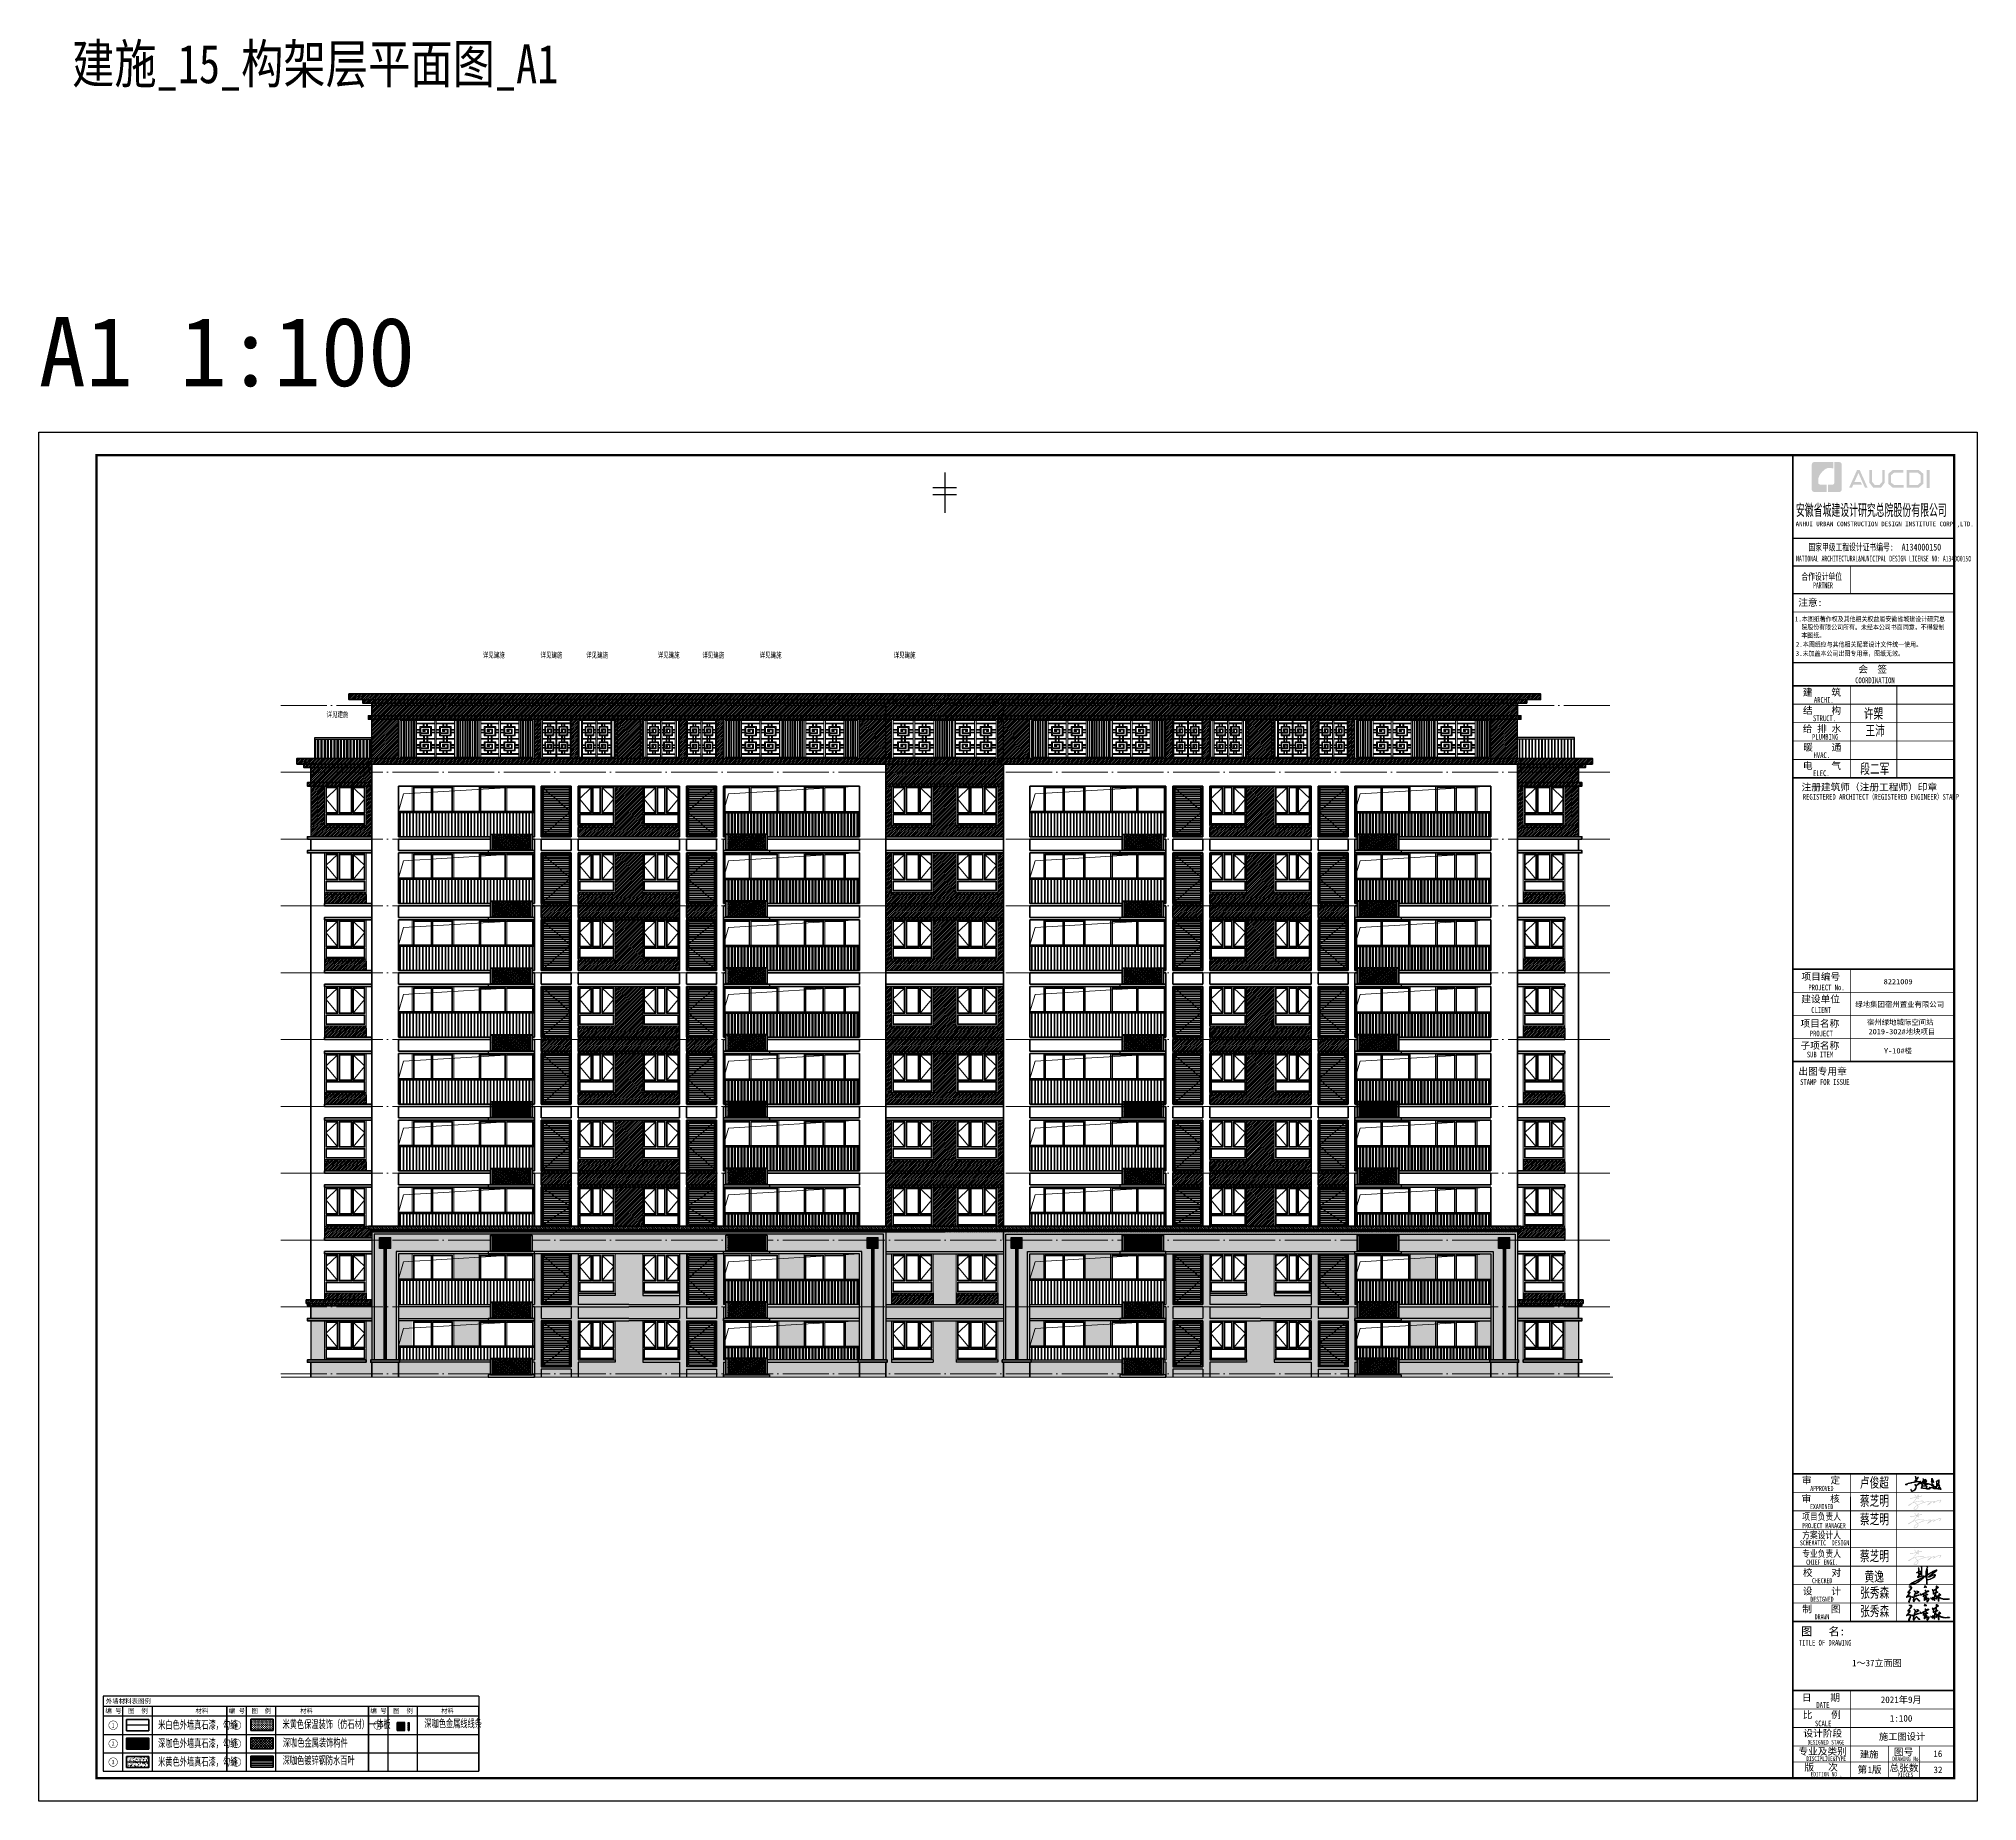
# Model space of a CAD drawing. Extents: x 27938 to 725830, y -209821 to 1628073.
# Drawn here: x 260214 to 344314, y 101998 to 178473 of the extents above; entities that cross this region are included whole.
import ezdxf
from ezdxf.enums import TextEntityAlignment as Align
from ezdxf.xclip import XClip

# ---------------------------------------------------------------- set-up
doc = ezdxf.new("R2010")
doc.units = 0
doc.header["$LTSCALE"] = 1000
doc.header["$MEASUREMENT"] = 0
doc.header["$XCLIPFRAME"] = 0
doc.linetypes.add('DOTE', pattern=[2.42, 2, -0.2, 0.02, -0.2])
for name, color, linetype in [('3-剖面填充（细）', 250, 'Continuous'), ('5-平立面看线1', 45, 'Continuous'), ('C-Sheet-图框', 101, 'Continuous'), ('DIM_IDEN', 67, 'Continuous'), ('PUB_TEXT', 4, 'Continuous'), ('Stair-栏杆', 142, 'Continuous'), ('修改标示', 212, 'Continuous'), ('图框', 140, 'Continuous'), ('图签文字', 147, 'Continuous'), ('导图字', 7, 'Continuous'), ('看线', 251, 'Continuous'), ('立面', 73, 'Continuous')]:
    doc.layers.add(name, color=color, linetype=linetype)
for name, color, linetype, lineweight in [('DOTE', 19, 'DOTE', 9), ('WALL', 9, 'Continuous', 40), ('WINDOW', 144, 'Continuous', 15), ('可改文字', 6, 'Continuous', 18), ('图签', 147, 'Continuous', 18), ('立面-中轮廓线', 213, 'Continuous', 35), ('立面-普通轮廓', 7, 'Continuous', 18), ('立面-洞口示意', 152, 'Continuous', 13), ('立面-百叶', 36, 'Continuous', 9), ('立面-窗', 129, 'Continuous', 30), ('立面-窗开启线', 250, 'Continuous', 13), ('签名', 7, 'Continuous', 18)]:
    doc.layers.add(name, color=color, linetype=linetype, lineweight=lineweight)
doc.layers.add('yichutu', color=7, linetype='Continuous', true_color=0xffffff, plot=False)
doc.styles.add('_TCH_AXIS', font='COMPLEX', dxfattribs={"bigfont": 'GBCBIG'})
doc.styles.add('_TCH_LABEL', font='')
doc.styles.add('HT', font='')
doc.styles.add('宋体', font='', dxfattribs={"height": 50})
doc.styles.add('建筑图签-1', font='', dxfattribs={"width": 0.7})
doc.styles.add('建筑图签-2', font='TXT.shx', dxfattribs={"width": 0.5, "bigfont": 'HZTXT.shx'})
doc.styles.add('文字', font='romanc.shx', dxfattribs={"width": 0.9, "bigfont": 'gbcbig.shx'})
doc.styles.add('黑体', font='')
doc.styles.get('_TCH_LABEL').set_extended_font_data('SimHei')
doc.styles.get('HT').set_extended_font_data('SimHei')
doc.styles.get('宋体').set_extended_font_data('SimSun')
doc.styles.get('建筑图签-1').set_extended_font_data('SimHei')
doc.styles.get('黑体').set_extended_font_data('SimHei')
pattern_1 = [(180, (-7e-10, -2250.04), (-7e-15, -95.25), []), (180, (-31.75, -2218.29), (-7e-15, -95.25), [])]
pattern_2 = [(45, (-421266.58, -38026), (-39.2886205, 39.2886205), [])]
pattern_3 = [(45, (-421116.58, -38176), (-39.2886205, 39.2886205), [])]
pattern_4 = [(45, (-167446.275, -121897.909), (-16.8379802, 16.8379802), [])]
pattern_5 = [(45, (-146296.275, -121897.909), (-16.8379802, 16.8379802), [])]
pattern_6 = [(45, (-262060.75, -2900), (-39.2886205, 39.2886205), [])]
pattern_7 = [(45, (0, 0), (-39.28862, 39.28862), [])]
pattern_8 = [(45, (-259660.754, -2900), (-39.2886205, 39.2886205), [])]
pattern_9 = [(45, (113560.76, 102672.64), (-39.28862, 39.28862), [])]
pattern_10 = [(45, (-146099.993, 99772.64), (-39.2886205, 39.2886205), [])]
pattern_11 = [(45, (113560.76, 85272.64), (-39.28862, 39.28862), [])]
pattern_12 = [(45, (-146099.993, 82372.64), (-39.2886205, 39.2886205), [])]
pattern_13 = [(45, (-148499.99, 79472.64), (-39.2886205, 39.2886205), [])]
pattern_14 = [(45, (-151149.997, 100972.64), (-39.2886205, 39.2886205), [])]
pattern_15 = [(45, (-148899.997, 103772.64), (-39.2886205, 39.2886205), [])]
pattern_16 = [(45, (-147899.997, 102372.64), (-39.2886205, 39.2886205), [])]
pattern_17 = [(45, (-148049.997, 100972.64), (-39.2886205, 39.2886205), [])]
pattern_18 = [(45, (-140850, 102372.64), (-39.2886205, 39.2886205), [])]
pattern_19 = [(45, (-137349.997, 102372.64), (-39.2886205, 39.2886205), [])]
pattern_20 = [(45, (-134550, 102372.64), (-39.2886205, 39.2886205), [])]
pattern_21 = [(45, (-149299.997, 79172.64), (-39.2886205, 39.2886205), [])]
pattern_22 = [(180, (-1300, -2250.04), (-7e-15, -95.25), []), (180, (-1331.75, -2218.29), (-7e-15, -95.25), [])]
pattern_23 = [(45, (-148499.984, 99772.64), (-39.2886205, 39.2886205), [])]
pattern_24 = [(45, (-143700.004, 99772.64), (-39.2886205, 39.2886205), [])]
pattern_25 = [(45, (-142549.973, 82372.64), (-39.2886205, 39.2886205), [])]

# ---------------------------------------------------------------- blocks, each defined once
blk = doc.blocks.new('ljc')
at = {"linetype": 'Continuous'}
h = blk.add_hatch(color=0, dxfattribs=at)
h.paths.add_polyline_path([(2023, 1568), (2019, 1564), (2020, 1562), (2024, 1562), (2022, 1552), (1955, 1538), (1933, 1530), (1930, 1527), (1929, 1525), (1931, 1523), (1944, 1524), (1946, 1526), (1942, 1528), (1960, 1535), (1967, 1535), (1975, 1538), (1985, 1539), (1998, 1543), (2010, 1544), (2018, 1547), (2025, 1546), (2035, 1549), (2061, 1550), (2052, 1537), (2042, 1528), (2028, 1521), (2023, 1521), (2018, 1526), (2015, 1527), (2013, 1525), (2013, 1521), (2019, 1516), (2022, 1508), (2022, 1494), (2012, 1477), (2000, 1469), (1988, 1467), (1982, 1473), (1980, 1480), (1978, 1482), (1978, 1475), (1981, 1468), (1988, 1463), (1994, 1463), (2005, 1467), (2018, 1478), (2027, 1493), (2028, 1504), (2025, 1517), (2033, 1518), (2054, 1533), (2067, 1549), (2067, 1552), (2064, 1555), (2029, 1553), (2036, 1575), (2049, 1591), (2047, 1593), (2043, 1592), (2028, 1573), (2025, 1589), (2021, 1597), (2018, 1599), (2017, 1597), (2020, 1590)])
h.paths.add_polyline_path([(2081, 1522), (2081, 1528), (2075, 1541), (2093, 1562), (2097, 1572), (2094, 1577), (2087, 1576), (2089, 1572), (2092, 1572), (2091, 1567), (2080, 1551), (2066, 1537), (2065, 1535), (2067, 1533), (2073, 1535), (2077, 1523), (2077, 1513), (2072, 1496), (2072, 1492), (2074, 1490), (2078, 1494), (2083, 1510), (2099, 1510), (2119, 1507), (2119, 1500), (2116, 1496), (2108, 1493), (2087, 1496), (2084, 1492), (2087, 1489), (2103, 1488), (2122, 1483), (2140, 1484), (2148, 1482), (2152, 1486), (2152, 1491), (2148, 1488), (2125, 1488), (2114, 1490), (2124, 1499), (2126, 1509), (2121, 1512), (2119, 1511), (2108, 1514), (2124, 1523), (2132, 1532), (2130, 1535), (2121, 1536), (2115, 1533), (2109, 1533), (2123, 1555), (2121, 1559), (2114, 1557), (2116, 1564), (2115, 1569), (2111, 1573), (2105, 1572), (2093, 1554)])
h.paths.add_polyline_path([(2089, 1535), (2097, 1535), (2112, 1551), (2116, 1552), (2111, 1543), (2099, 1528), (2101, 1526), (2114, 1528), (2121, 1531), (2124, 1530), (2118, 1524), (2101, 1515), (2084, 1514), (2084, 1518)], flags=16)
h.paths.add_polyline_path([(2093, 1537), (2095, 1540), (2103, 1546), (2096, 1537)], flags=16)
h.paths.add_polyline_path([(2093, 1544), (2094, 1549), (2106, 1568), (2109, 1569), (2111, 1567), (2108, 1554), (2104, 1550)], flags=16)
h.paths.add_polyline_path([(2141, 1534), (2138, 1533), (2137, 1531), (2142, 1527), (2155, 1522), (2158, 1523), (2153, 1528)])
h.paths.add_polyline_path([(2175, 1522), (2173, 1524), (2172, 1546), (2183, 1545), (2185, 1547), (2183, 1557), (2178, 1566), (2177, 1561), (2180, 1556), (2181, 1550), (2175, 1550), (2170, 1554), (2169, 1574), (2171, 1574), (2175, 1569), (2176, 1571), (2170, 1579), (2167, 1579), (2165, 1577), (2164, 1562), (2166, 1553), (2163, 1553), (2162, 1551), (2167, 1547), (2169, 1537), (2169, 1524), (2166, 1521), (2165, 1517), (2168, 1513), (2170, 1513), (2173, 1517), (2180, 1517), (2178, 1502), (2175, 1500), (2167, 1499), (2175, 1496), (2180, 1497), (2183, 1500), (2184, 1511), (2187, 1521), (2185, 1523)])
h.paths.add_polyline_path([(2233, 1542), (2233, 1564), (2231, 1567), (2215, 1558), (2210, 1557), (2206, 1552), (2211, 1548), (2211, 1551), (2229, 1560), (2228, 1542), (2227, 1537), (2224, 1533), (2220, 1534), (2213, 1542), (2211, 1543), (2209, 1541), (2209, 1508), (2189, 1508), (2187, 1506), (2191, 1503), (2213, 1503), (2217, 1511), (2222, 1516), (2232, 1518), (2234, 1513), (2234, 1505), (2227, 1505), (2232, 1502), (2232, 1500), (2228, 1497), (2229, 1493), (2239, 1495), (2243, 1489), (2243, 1486), (2212, 1492), (2189, 1492), (2179, 1494), (2176, 1496), (2167, 1496), (2164, 1498), (2154, 1499), (2147, 1503), (2144, 1503), (2143, 1501), (2144, 1498), (2153, 1494), (2174, 1491), (2186, 1487), (2211, 1487), (2222, 1484), (2230, 1484), (2243, 1480), (2249, 1480), (2251, 1482), (2244, 1496), (2246, 1499), (2238, 1503), (2239, 1513), (2237, 1520), (2233, 1523), (2224, 1522), (2214, 1516), (2212, 1522), (2213, 1536), (2220, 1530), (2228, 1530), (2230, 1532)])
at = {"color": 0, "linetype": 'Continuous', "elevation": 16426272}
for points in [[(1930, 1527), (1929, 1525), (1931, 1523), (1944, 1524), (1946, 1526), (1942, 1528), (1960, 1535), (1967, 1535), (1975, 1538), (1985, 1539), (1998, 1543), (2010, 1544), (2018, 1547), (2025, 1546), (2035, 1549), (2061, 1550), (2052, 1537), (2042, 1528), (2028, 1521), (2023, 1521), (2018, 1526), (2015, 1527), (2013, 1525), (2013, 1521), (2019, 1516), (2022, 1508), (2022, 1494), (2012, 1477), (2000, 1469), (1988, 1467), (1982, 1473), (1980, 1480), (1978, 1482), (1978, 1475), (1981, 1468), (1988, 1463), (1994, 1463), (2005, 1467), (2018, 1478), (2027, 1493), (2028, 1504), (2025, 1517), (2033, 1518), (2054, 1533), (2067, 1549), (2067, 1552), (2064, 1555), (2029, 1553), (2036, 1575), (2049, 1591), (2047, 1593), (2043, 1592), (2028, 1573), (2025, 1589), (2021, 1597), (2018, 1599), (2017, 1597), (2020, 1590), (2023, 1568), (2019, 1564), (2020, 1562), (2024, 1562), (2022, 1552), (1955, 1538), (1933, 1530), (1930, 1527)], [(2163, 1553), (2162, 1551), (2167, 1547), (2169, 1537), (2169, 1524), (2166, 1521), (2165, 1517), (2168, 1513), (2170, 1513), (2173, 1517), (2180, 1517), (2178, 1502), (2175, 1500), (2167, 1499), (2175, 1496), (2180, 1497), (2183, 1500), (2184, 1511), (2187, 1521), (2185, 1523), (2175, 1522), (2173, 1524), (2172, 1546), (2183, 1545), (2185, 1547), (2183, 1557), (2178, 1566), (2177, 1561), (2180, 1556), (2181, 1550), (2175, 1550), (2170, 1554), (2169, 1574), (2171, 1574), (2175, 1569), (2176, 1571), (2170, 1579), (2167, 1579), (2165, 1577), (2164, 1562), (2166, 1553), (2163, 1553)], [(2016, 1561), (2015, 1560), (2017, 1560), (2016, 1561)], [(2017, 1562), (2016, 1561), (2019, 1561), (2017, 1562)], [(2066, 1537), (2065, 1535), (2067, 1533), (2073, 1535), (2077, 1523), (2077, 1513), (2072, 1496), (2072, 1492), (2074, 1490), (2078, 1494), (2083, 1510), (2099, 1510), (2119, 1507), (2119, 1500), (2116, 1496), (2108, 1493), (2087, 1496), (2084, 1492), (2087, 1489), (2103, 1488), (2122, 1483), (2140, 1484), (2148, 1482), (2152, 1486), (2152, 1491), (2148, 1488), (2125, 1488), (2114, 1490), (2124, 1499), (2126, 1509), (2121, 1512), (2119, 1511), (2108, 1514), (2124, 1523), (2132, 1532), (2130, 1535), (2121, 1536), (2115, 1533), (2109, 1533), (2123, 1555), (2121, 1559), (2114, 1557), (2116, 1564), (2115, 1569), (2111, 1573), (2105, 1572), (2093, 1554), (2081, 1522), (2081, 1528), (2075, 1541), (2093, 1562), (2097, 1572), (2094, 1577), (2087, 1576), (2089, 1572), (2092, 1572), (2091, 1567), (2080, 1551), (2066, 1537)], [(2084, 1514), (2084, 1518), (2089, 1535), (2097, 1535), (2112, 1551), (2116, 1552), (2111, 1543), (2099, 1528), (2101, 1526), (2114, 1528), (2121, 1531), (2124, 1530), (2118, 1524), (2101, 1515), (2084, 1514)], [(2093, 1544), (2094, 1549), (2106, 1568), (2109, 1569), (2111, 1567), (2108, 1554), (2104, 1550), (2093, 1544)], [(2093, 1537), (2095, 1540), (2103, 1546), (2096, 1537), (2093, 1537)], [(2138, 1533), (2137, 1531), (2142, 1527), (2155, 1522), (2158, 1523), (2153, 1528), (2141, 1534), (2138, 1533)], [(2144, 1503), (2143, 1501), (2144, 1498), (2153, 1494), (2174, 1491), (2186, 1487), (2211, 1487), (2222, 1484), (2230, 1484), (2243, 1480), (2249, 1480), (2251, 1482), (2244, 1496), (2246, 1499), (2238, 1503), (2239, 1513), (2237, 1520), (2233, 1523), (2224, 1522), (2214, 1516), (2212, 1522), (2213, 1536), (2220, 1530), (2228, 1530), (2230, 1532), (2233, 1542), (2233, 1564), (2231, 1567), (2215, 1558), (2210, 1557), (2206, 1552), (2211, 1548), (2211, 1551), (2229, 1560), (2228, 1542), (2227, 1537), (2224, 1533), (2220, 1534), (2213, 1542), (2211, 1543), (2209, 1541), (2209, 1508), (2189, 1508), (2187, 1506), (2191, 1503), (2213, 1503), (2217, 1511), (2222, 1516), (2232, 1518), (2234, 1513), (2234, 1505), (2227, 1505), (2232, 1502), (2232, 1500), (2228, 1497), (2229, 1493), (2239, 1495), (2243, 1489), (2243, 1486), (2212, 1492), (2189, 1492), (2179, 1494), (2176, 1496), (2167, 1496), (2164, 1498), (2154, 1499), (2147, 1503), (2144, 1503)], [(2177, 1569), (2176, 1570), (2175, 1567), (2177, 1565), (2177, 1569)]]:
    blk.add_lwpolyline(points, dxfattribs=at)
blk = doc.blocks.new('院标1')
h = blk.add_hatch(color=150)
h.dxf.hatch_style = 1
h.set_gradient(color1=(33, 113, 253), color2=(33, 113, 253), tint=1, name='INVCURVED')
edge = h.paths.add_edge_path()
edge.add_spline(control_points=[(116373, 648379), (116379, 648379), (116382, 648379), (116391, 648379), (116391, 648379), (116391, 648379), (116616, 648379), (116616, 648379), (116616, 648379), (116616, 648379), (116616, 648054), (116616, 648054), (116616, 648054), (116616, 648054), (116108, 648054), (116108, 648054), (116108, 648054), (116028, 648054), (115963, 648111), (115963, 648199), (115963, 648199), (115963, 648199), (115963, 649215), (115963, 649215), (115963, 649215), (115963, 649295), (116018, 649360), (116108, 649360), (116108, 649360), (116108, 649360), (116897, 649360), (116897, 649360), (116897, 649360), (116897, 649360), (116897, 649080), (116897, 649080), (116897, 649080), (116897, 649080), (116566, 649140), (116356, 648859), (116356, 648859), (116245, 648719), (116240, 648545), (116247, 648466), (116247, 648466), (116254, 648386), (116247, 648466), (116247, 648466), (116247, 648466), (116247, 648466), (116258, 648374), (116373, 648379)], knot_values=[0, 0, 0, 0, 0.071429, 0.071429, 0.071429, 0.107143, 0.142857, 0.142857, 0.142857, 0.178571, 0.214286, 0.214286, 0.214286, 0.25, 0.285714, 0.285714, 0.285714, 0.321429, 0.357143, 0.357143, 0.357143, 0.392857, 0.428571, 0.428571, 0.428571, 0.464286, 0.5, 0.5, 0.5, 0.535714, 0.571429, 0.571429, 0.571429, 0.607143, 0.642857, 0.642857, 0.642857, 0.678571, 0.714286, 0.714286, 0.714286, 0.75, 0.785714, 0.785714, 0.785714, 0.821429, 0.857143, 0.857143, 0.857143, 0.928571, 1, 1, 1, 1], degree=3, periodic=0)
h = blk.add_hatch(color=150)
h.dxf.hatch_style = 1
h.set_gradient(color1=(33, 113, 253), color2=(33, 113, 253), tint=1, name='INVCURVED')
edge = h.paths.add_edge_path()
edge.add_spline(control_points=[(117268, 649215), (117268, 649215), (117268, 648199), (117268, 648199), (117268, 648199), (117268, 648114), (117212, 648054), (117123, 648054), (117123, 648054), (117123, 648054), (116663, 648054), (116663, 648054), (116663, 648054), (116663, 648054), (116663, 648379), (116663, 648379), (116663, 648379), (116663, 648379), (116865, 648379), (116865, 648379), (116865, 648379), (116907, 648379), (116941, 648413), (116941, 648455), (116941, 648455), (116941, 648455), (116941, 649360), (116941, 649360), (116941, 649360), (116941, 649360), (117123, 649360), (117123, 649360), (117123, 649360), (117204, 649360), (117268, 649306), (117268, 649215)], knot_values=[0, 0, 0, 0, 0.1, 0.1, 0.1, 0.15, 0.2, 0.2, 0.2, 0.25, 0.3, 0.3, 0.3, 0.35, 0.4, 0.4, 0.4, 0.45, 0.5, 0.5, 0.5, 0.55, 0.6, 0.6, 0.6, 0.65, 0.7, 0.7, 0.7, 0.75, 0.8, 0.8, 0.8, 0.9, 1, 1, 1, 1], degree=3, periodic=0)
blk = doc.blocks.new('TK')
at = {"layer": '图框'}
h = blk.add_hatch(color=256, dxfattribs=at)
h.paths.add_polyline_path([(547288, 547072), (547414, 547072), (547414, 546302), (547288, 546302)])
h.paths.add_polyline_path([(546536, 546956), (546536, 546430), (546896, 546430), (547020, 546536), (547020, 546855), (546900, 546956)], flags=16)
h.paths.add_polyline_path([(546418, 547074), (546418, 546311), (546940, 546311), (547138, 546482), (547138, 546910), (546943, 547074)])
h.paths.add_polyline_path([(546275, 547077), (546275, 546962), (545868, 546962), (545735, 546851), (545735, 546531), (545868, 546429), (546277, 546429), (546277, 546307), (545813, 546307), (545611, 546481), (545611, 546910), (545809, 547077)])
h.paths.add_polyline_path([(544792, 547075), (544912, 547075), (544912, 546565), (545026, 546433), (545237, 546433), (545351, 546565), (545351, 547075), (545465, 547075), (545465, 546528), (545301, 546311), (544963, 546311), (544792, 546530)])
h.paths.add_polyline_path([(544260, 547074), (544377, 547074), (544719, 546310), (544603, 546310), (544322, 546944), (544147, 546556), (544418, 546556), (544479, 546440), (544098, 546440), (544039, 546308), (543916, 546308)])
at = {"layer": '签名'}
h = blk.add_hatch(color=2, dxfattribs=at)
h.dxf.hatch_style = 1
h.paths.add_polyline_path([(546890, 502532), (546890, 502538), (546896, 502544), (546894, 502548), (546902, 502554), (546918, 502578), (546928, 502542)], flags=16)
h.paths.add_polyline_path([(546872, 502494), (546872, 502500), (546882, 502510), (546892, 502510), (546918, 502518), (546932, 502518), (546934, 502480), (546930, 502466), (546926, 502462), (546914, 502460), (546886, 502478)], flags=16)
h.paths.add_polyline_path([(546740, 501992), (546746, 502022), (546754, 502030), (546754, 502038), (546762, 502042), (546766, 502058), (546772, 502060), (546784, 502074), (546792, 502078), (546810, 502102), (546820, 502104), (546836, 502120), (546848, 502126), (546856, 502136), (546872, 502140), (546878, 502146), (546882, 502146), (546884, 502138), (546890, 502132), (546892, 502114), (546896, 502106), (546894, 502076), (546864, 502032), (546860, 502032), (546836, 502008), (546832, 502008), (546804, 501988), (546796, 501988), (546788, 501982), (546750, 501982)], flags=16)
h.paths.add_polyline_path([(546720, 502002), (546718, 502000), (546724, 501980), (546738, 501966), (546758, 501960), (546790, 501958), (546794, 501962), (546824, 501970), (546838, 501978), (546844, 501986), (546854, 501990), (546864, 502002), (546868, 502000), (546870, 502006), (546892, 502026), (546892, 502030), (546900, 502038), (546914, 502062), (546920, 502092), (546926, 502102), (546918, 502112), (546914, 502134), (546910, 502138), (546908, 502148), (546902, 502154), (546902, 502160), (546908, 502160), (546920, 502170), (546936, 502176), (546942, 502184), (546950, 502184), (546958, 502190), (546980, 502196), (546984, 502202), (546990, 502202), (547008, 502212), (547016, 502212), (547018, 502216), (547028, 502218), (547040, 502226), (547048, 502226), (547056, 502232), (547092, 502242), (547096, 502246), (547116, 502250), (547126, 502256), (547134, 502256), (547160, 502266), (547170, 502266), (547190, 502276), (547200, 502274), (547212, 502280), (547236, 502284), (547240, 502288), (547246, 502286), (547252, 502290), (547280, 502292), (547288, 502296), (547424, 502308), (547446, 502306), (547456, 502302), (547460, 502296), (547456, 502288), (547448, 502286), (547440, 502278), (547428, 502274), (547366, 502232), (547358, 502222), (547346, 502216), (547338, 502206), (547334, 502206), (547330, 502198), (547322, 502198), (547318, 502194), (547322, 502190), (547306, 502176), (547308, 502164), (547320, 502154), (547328, 502160), (547336, 502160), (547346, 502168), (547354, 502170), (547382, 502192), (547392, 502196), (547396, 502202), (547404, 502202), (547418, 502214), (547426, 502216), (547474, 502260), (547484, 502278), (547492, 502286), (547498, 502284), (547504, 502290), (547522, 502294), (547524, 502298), (547532, 502298), (547540, 502304), (547568, 502312), (547600, 502312), (547596, 502300), (547588, 502290), (547572, 502282), (547560, 502264), (547564, 502248), (547572, 502244), (547582, 502244), (547588, 502252), (547594, 502252), (547636, 502282), (547650, 502286), (547668, 502304), (547684, 502308), (547690, 502316), (547694, 502314), (547746, 502338), (547754, 502338), (547780, 502350), (547820, 502360), (547824, 502364), (547846, 502364), (547866, 502370), (547880, 502366), (547880, 502356), (547870, 502344), (547870, 502338), (547862, 502330), (547858, 502320), (547846, 502312), (547832, 502290), (547836, 502278), (547844, 502270), (547852, 502272), (547874, 502298), (547880, 502312), (547894, 502328), (547894, 502332), (547902, 502340), (547912, 502358), (547912, 502374), (547900, 502388), (547882, 502392), (547834, 502390), (547818, 502382), (547808, 502384), (547770, 502368), (547748, 502364), (547740, 502356), (547712, 502348), (547686, 502332), (547676, 502330), (547662, 502318), (547656, 502318), (547650, 502312), (547626, 502302), (547632, 502314), (547624, 502334), (547612, 502334), (547606, 502338), (547586, 502338), (547540, 502328), (547526, 502320), (547486, 502306), (547480, 502318), (547464, 502326), (547456, 502324), (547452, 502330), (547428, 502332), (547396, 502330), (547390, 502326), (547370, 502328), (547356, 502326), (547350, 502322), (547314, 502322), (547302, 502318), (547298, 502320), (547290, 502314), (547270, 502316), (547250, 502312), (547244, 502308), (547194, 502300), (547190, 502294), (547164, 502290), (547132, 502278), (547092, 502268), (547086, 502262), (547082, 502264), (547058, 502252), (547046, 502250), (547008, 502232), (547002, 502232), (546988, 502222), (546982, 502222), (546974, 502216), (546966, 502216), (546944, 502202), (546934, 502200), (546924, 502190), (546918, 502190), (546914, 502184), (546908, 502184), (546888, 502172), (546874, 502194), (546850, 502218), (546826, 502236), (546816, 502240), (546804, 502252), (546772, 502252), (546768, 502248), (546782, 502232), (546804, 502220), (546810, 502220), (546854, 502184), (546868, 502166), (546868, 502160), (546852, 502152), (546838, 502140), (546830, 502138), (546822, 502128), (546812, 502124), (546802, 502112), (546792, 502108), (546744, 502058), (546728, 502028), (546728, 502020), (546722, 502014)])
h.paths.add_polyline_path([(546478, 502154), (546476, 502152), (546476, 502142), (546486, 502134), (546508, 502136), (546536, 502150), (546540, 502156), (546554, 502158), (546564, 502168), (546572, 502170), (546580, 502180), (546592, 502184), (546596, 502192), (546602, 502192), (546642, 502226), (546646, 502226), (546652, 502234), (546664, 502236), (546682, 502248), (546694, 502250), (546714, 502260), (546726, 502260), (546732, 502266), (546746, 502268), (546752, 502274), (546772, 502276), (546786, 502284), (546790, 502282), (546794, 502286), (546818, 502290), (546864, 502306), (546876, 502306), (546958, 502324), (546964, 502322), (546994, 502328), (547034, 502326), (547040, 502330), (547092, 502330), (547124, 502324), (547120, 502316), (547110, 502308), (547108, 502298), (547114, 502290), (547124, 502290), (547142, 502308), (547150, 502330), (547144, 502342), (547124, 502350), (547102, 502352), (547090, 502348), (547082, 502352), (547034, 502352), (547014, 502348), (547004, 502350), (546994, 502346), (546984, 502348), (546976, 502344), (546968, 502346), (546934, 502342), (546922, 502336), (546914, 502338), (546898, 502332), (546872, 502330), (546868, 502326), (546866, 502328), (546810, 502310), (546792, 502308), (546784, 502302), (546766, 502300), (546764, 502296), (546698, 502274), (546714, 502294), (546772, 502352), (546804, 502398), (546816, 502410), (546818, 502420), (546826, 502424), (546858, 502474), (546874, 502458), (546900, 502442), (546910, 502432), (546928, 502430), (546940, 502440), (546948, 502452), (546946, 502456), (546950, 502464), (546954, 502496), (546954, 502516), (546950, 502520), (546952, 502524), (546964, 502528), (546970, 502526), (546976, 502530), (546996, 502530), (547002, 502534), (547012, 502532), (547022, 502538), (547062, 502542), (547076, 502552), (547076, 502566), (547068, 502574), (547054, 502574), (547020, 502562), (547006, 502564), (546986, 502554), (546946, 502546), (546934, 502582), (546930, 502616), (546918, 502622), (546904, 502620), (546900, 502616), (546892, 502590), (546884, 502578), (546882, 502568), (546862, 502526), (546856, 502528), (546852, 502524), (546842, 502528), (546776, 502614), (546764, 502624), (546756, 502624), (546750, 502620), (546752, 502602), (546786, 502566), (546820, 502516), (546808, 502514), (546804, 502510), (546776, 502506), (546772, 502502), (546762, 502502), (546718, 502490), (546712, 502492), (546710, 502488), (546668, 502484), (546652, 502478), (546634, 502478), (546622, 502472), (546610, 502472), (546604, 502476), (546600, 502472), (546562, 502472), (546558, 502468), (546558, 502450), (546566, 502440), (546600, 502442), (546608, 502438), (546614, 502446), (546638, 502454), (546644, 502452), (546666, 502460), (546686, 502460), (546692, 502464), (546700, 502464), (546704, 502468), (546710, 502466), (546742, 502476), (546750, 502474), (546766, 502478), (546770, 502484), (546788, 502484), (546798, 502490), (546806, 502488), (546812, 502494), (546838, 502496), (546842, 502494), (546842, 502488), (546832, 502476), (546830, 502468), (546822, 502462), (546816, 502446), (546798, 502424), (546786, 502402), (546778, 502396), (546750, 502358), (546674, 502280), (546644, 502254), (546592, 502230), (546578, 502220), (546564, 502216), (546556, 502208), (546534, 502198), (546518, 502184), (546510, 502184), (546492, 502164)])
h = blk.add_hatch(color=2, dxfattribs=at)
h.dxf.hatch_style = 1
h.paths.add_polyline_path([(546890, 501732), (546890, 501738), (546896, 501744), (546894, 501748), (546902, 501754), (546918, 501778), (546928, 501742)], flags=16)
h.paths.add_polyline_path([(546872, 501694), (546872, 501700), (546882, 501710), (546892, 501710), (546918, 501718), (546932, 501718), (546934, 501680), (546930, 501666), (546926, 501662), (546914, 501660), (546886, 501678)], flags=16)
h.paths.add_polyline_path([(546740, 501192), (546746, 501222), (546754, 501230), (546754, 501238), (546762, 501242), (546766, 501258), (546772, 501260), (546784, 501274), (546792, 501278), (546810, 501302), (546820, 501304), (546836, 501320), (546848, 501326), (546856, 501336), (546872, 501340), (546878, 501346), (546882, 501346), (546884, 501338), (546890, 501332), (546892, 501314), (546896, 501306), (546894, 501276), (546864, 501232), (546860, 501232), (546836, 501208), (546832, 501208), (546804, 501188), (546796, 501188), (546788, 501182), (546750, 501182)], flags=16)
h.paths.add_polyline_path([(546720, 501202), (546718, 501200), (546724, 501180), (546738, 501166), (546758, 501160), (546790, 501158), (546794, 501162), (546824, 501170), (546838, 501178), (546844, 501186), (546854, 501190), (546864, 501202), (546868, 501200), (546870, 501206), (546892, 501226), (546892, 501230), (546900, 501238), (546914, 501262), (546920, 501292), (546926, 501302), (546918, 501312), (546914, 501334), (546910, 501338), (546908, 501348), (546902, 501354), (546902, 501360), (546908, 501360), (546920, 501370), (546936, 501376), (546942, 501384), (546950, 501384), (546958, 501390), (546980, 501396), (546984, 501402), (546990, 501402), (547008, 501412), (547016, 501412), (547018, 501416), (547028, 501418), (547040, 501426), (547048, 501426), (547056, 501432), (547092, 501442), (547096, 501446), (547116, 501450), (547126, 501456), (547134, 501456), (547160, 501466), (547170, 501466), (547190, 501476), (547200, 501474), (547212, 501480), (547236, 501484), (547240, 501488), (547246, 501486), (547252, 501490), (547280, 501492), (547288, 501496), (547424, 501508), (547446, 501506), (547456, 501502), (547460, 501496), (547456, 501488), (547448, 501486), (547440, 501478), (547428, 501474), (547366, 501432), (547358, 501422), (547346, 501416), (547338, 501406), (547334, 501406), (547330, 501398), (547322, 501398), (547318, 501394), (547322, 501390), (547306, 501376), (547308, 501364), (547320, 501354), (547328, 501360), (547336, 501360), (547346, 501368), (547354, 501370), (547382, 501392), (547392, 501396), (547396, 501402), (547404, 501402), (547418, 501414), (547426, 501416), (547474, 501460), (547484, 501478), (547492, 501486), (547498, 501484), (547504, 501490), (547522, 501494), (547524, 501498), (547532, 501498), (547540, 501504), (547568, 501512), (547600, 501512), (547596, 501500), (547588, 501490), (547572, 501482), (547560, 501464), (547564, 501448), (547572, 501444), (547582, 501444), (547588, 501452), (547594, 501452), (547636, 501482), (547650, 501486), (547668, 501504), (547684, 501508), (547690, 501516), (547694, 501514), (547746, 501538), (547754, 501538), (547780, 501550), (547820, 501560), (547824, 501564), (547846, 501564), (547866, 501570), (547880, 501566), (547880, 501556), (547870, 501544), (547870, 501538), (547862, 501530), (547858, 501520), (547846, 501512), (547832, 501490), (547836, 501478), (547844, 501470), (547852, 501472), (547874, 501498), (547880, 501512), (547894, 501528), (547894, 501532), (547902, 501540), (547912, 501558), (547912, 501574), (547900, 501588), (547882, 501592), (547834, 501590), (547818, 501582), (547808, 501584), (547770, 501568), (547748, 501564), (547740, 501556), (547712, 501548), (547686, 501532), (547676, 501530), (547662, 501518), (547656, 501518), (547650, 501512), (547626, 501502), (547632, 501514), (547624, 501534), (547612, 501534), (547606, 501538), (547586, 501538), (547540, 501528), (547526, 501520), (547486, 501506), (547480, 501518), (547464, 501526), (547456, 501524), (547452, 501530), (547428, 501532), (547396, 501530), (547390, 501526), (547370, 501528), (547356, 501526), (547350, 501522), (547314, 501522), (547302, 501518), (547298, 501520), (547290, 501514), (547270, 501516), (547250, 501512), (547244, 501508), (547194, 501500), (547190, 501494), (547164, 501490), (547132, 501478), (547092, 501468), (547086, 501462), (547082, 501464), (547058, 501452), (547046, 501450), (547008, 501432), (547002, 501432), (546988, 501422), (546982, 501422), (546974, 501416), (546966, 501416), (546944, 501402), (546934, 501400), (546924, 501390), (546918, 501390), (546914, 501384), (546908, 501384), (546888, 501372), (546874, 501394), (546850, 501418), (546826, 501436), (546816, 501440), (546804, 501452), (546772, 501452), (546768, 501448), (546782, 501432), (546804, 501420), (546810, 501420), (546854, 501384), (546868, 501366), (546868, 501360), (546852, 501352), (546838, 501340), (546830, 501338), (546822, 501328), (546812, 501324), (546802, 501312), (546792, 501308), (546744, 501258), (546728, 501228), (546728, 501220), (546722, 501214)])
h.paths.add_polyline_path([(546478, 501354), (546476, 501352), (546476, 501342), (546486, 501334), (546508, 501336), (546536, 501350), (546540, 501356), (546554, 501358), (546564, 501368), (546572, 501370), (546580, 501380), (546592, 501384), (546596, 501392), (546602, 501392), (546642, 501426), (546646, 501426), (546652, 501434), (546664, 501436), (546682, 501448), (546694, 501450), (546714, 501460), (546726, 501460), (546732, 501466), (546746, 501468), (546752, 501474), (546772, 501476), (546786, 501484), (546790, 501482), (546794, 501486), (546818, 501490), (546864, 501506), (546876, 501506), (546958, 501524), (546964, 501522), (546994, 501528), (547034, 501526), (547040, 501530), (547092, 501530), (547124, 501524), (547120, 501516), (547110, 501508), (547108, 501498), (547114, 501490), (547124, 501490), (547142, 501508), (547150, 501530), (547144, 501542), (547124, 501550), (547102, 501552), (547090, 501548), (547082, 501552), (547034, 501552), (547014, 501548), (547004, 501550), (546994, 501546), (546984, 501548), (546976, 501544), (546968, 501546), (546934, 501542), (546922, 501536), (546914, 501538), (546898, 501532), (546872, 501530), (546868, 501526), (546866, 501528), (546810, 501510), (546792, 501508), (546784, 501502), (546766, 501500), (546764, 501496), (546698, 501474), (546714, 501494), (546772, 501552), (546804, 501598), (546816, 501610), (546818, 501620), (546826, 501624), (546858, 501674), (546874, 501658), (546900, 501642), (546910, 501632), (546928, 501630), (546940, 501640), (546948, 501652), (546946, 501656), (546950, 501664), (546954, 501696), (546954, 501716), (546950, 501720), (546952, 501724), (546964, 501728), (546970, 501726), (546976, 501730), (546996, 501730), (547002, 501734), (547012, 501732), (547022, 501738), (547062, 501742), (547076, 501752), (547076, 501766), (547068, 501774), (547054, 501774), (547020, 501762), (547006, 501764), (546986, 501754), (546946, 501746), (546934, 501782), (546930, 501816), (546918, 501822), (546904, 501820), (546900, 501816), (546892, 501790), (546884, 501778), (546882, 501768), (546862, 501726), (546856, 501728), (546852, 501724), (546842, 501728), (546776, 501814), (546764, 501824), (546756, 501824), (546750, 501820), (546752, 501802), (546786, 501766), (546820, 501716), (546808, 501714), (546804, 501710), (546776, 501706), (546772, 501702), (546762, 501702), (546718, 501690), (546712, 501692), (546710, 501688), (546668, 501684), (546652, 501678), (546634, 501678), (546622, 501672), (546610, 501672), (546604, 501676), (546600, 501672), (546562, 501672), (546558, 501668), (546558, 501650), (546566, 501640), (546600, 501642), (546608, 501638), (546614, 501646), (546638, 501654), (546644, 501652), (546666, 501660), (546686, 501660), (546692, 501664), (546700, 501664), (546704, 501668), (546710, 501666), (546742, 501676), (546750, 501674), (546766, 501678), (546770, 501684), (546788, 501684), (546798, 501690), (546806, 501688), (546812, 501694), (546838, 501696), (546842, 501694), (546842, 501688), (546832, 501676), (546830, 501668), (546822, 501662), (546816, 501646), (546798, 501624), (546786, 501602), (546778, 501596), (546750, 501558), (546674, 501480), (546644, 501454), (546592, 501430), (546578, 501420), (546564, 501416), (546556, 501408), (546534, 501398), (546518, 501384), (546510, 501384), (546492, 501364)])
h = blk.add_hatch(color=2, dxfattribs=at)
h.dxf.hatch_style = 1
h.paths.add_polyline_path([(546890, 500132), (546890, 500138), (546896, 500144), (546894, 500148), (546902, 500154), (546918, 500178), (546928, 500142)], flags=16)
h.paths.add_polyline_path([(546872, 500094), (546872, 500100), (546882, 500110), (546892, 500110), (546918, 500118), (546932, 500118), (546934, 500080), (546930, 500066), (546926, 500062), (546914, 500060), (546886, 500078)], flags=16)
h.paths.add_polyline_path([(546740, 499592), (546746, 499622), (546754, 499630), (546754, 499638), (546762, 499642), (546766, 499658), (546772, 499660), (546784, 499674), (546792, 499678), (546810, 499702), (546820, 499704), (546836, 499720), (546848, 499726), (546856, 499736), (546872, 499740), (546878, 499746), (546882, 499746), (546884, 499738), (546890, 499732), (546892, 499714), (546896, 499706), (546894, 499676), (546864, 499632), (546860, 499632), (546836, 499608), (546832, 499608), (546804, 499588), (546796, 499588), (546788, 499582), (546750, 499582)], flags=16)
h.paths.add_polyline_path([(546720, 499602), (546718, 499600), (546724, 499580), (546738, 499566), (546758, 499560), (546790, 499558), (546794, 499562), (546824, 499570), (546838, 499578), (546844, 499586), (546854, 499590), (546864, 499602), (546868, 499600), (546870, 499606), (546892, 499626), (546892, 499630), (546900, 499638), (546914, 499662), (546920, 499692), (546926, 499702), (546918, 499712), (546914, 499734), (546910, 499738), (546908, 499748), (546902, 499754), (546902, 499760), (546908, 499760), (546920, 499770), (546936, 499776), (546942, 499784), (546950, 499784), (546958, 499790), (546980, 499796), (546984, 499802), (546990, 499802), (547008, 499812), (547016, 499812), (547018, 499816), (547028, 499818), (547040, 499826), (547048, 499826), (547056, 499832), (547092, 499842), (547096, 499846), (547116, 499850), (547126, 499856), (547134, 499856), (547160, 499866), (547170, 499866), (547190, 499876), (547200, 499874), (547212, 499880), (547236, 499884), (547240, 499888), (547246, 499886), (547252, 499890), (547280, 499892), (547288, 499896), (547424, 499908), (547446, 499906), (547456, 499902), (547460, 499896), (547456, 499888), (547448, 499886), (547440, 499878), (547428, 499874), (547366, 499832), (547358, 499822), (547346, 499816), (547338, 499806), (547334, 499806), (547330, 499798), (547322, 499798), (547318, 499794), (547322, 499790), (547306, 499776), (547308, 499764), (547320, 499754), (547328, 499760), (547336, 499760), (547346, 499768), (547354, 499770), (547382, 499792), (547392, 499796), (547396, 499802), (547404, 499802), (547418, 499814), (547426, 499816), (547474, 499860), (547484, 499878), (547492, 499886), (547498, 499884), (547504, 499890), (547522, 499894), (547524, 499898), (547532, 499898), (547540, 499904), (547568, 499912), (547600, 499912), (547596, 499900), (547588, 499890), (547572, 499882), (547560, 499864), (547564, 499848), (547572, 499844), (547582, 499844), (547588, 499852), (547594, 499852), (547636, 499882), (547650, 499886), (547668, 499904), (547684, 499908), (547690, 499916), (547694, 499914), (547746, 499938), (547754, 499938), (547780, 499950), (547820, 499960), (547824, 499964), (547846, 499964), (547866, 499970), (547880, 499966), (547880, 499956), (547870, 499944), (547870, 499938), (547862, 499930), (547858, 499920), (547846, 499912), (547832, 499890), (547836, 499878), (547844, 499870), (547852, 499872), (547874, 499898), (547880, 499912), (547894, 499928), (547894, 499932), (547902, 499940), (547912, 499958), (547912, 499974), (547900, 499988), (547882, 499992), (547834, 499990), (547818, 499982), (547808, 499984), (547770, 499968), (547748, 499964), (547740, 499956), (547712, 499948), (547686, 499932), (547676, 499930), (547662, 499918), (547656, 499918), (547650, 499912), (547626, 499902), (547632, 499914), (547624, 499934), (547612, 499934), (547606, 499938), (547586, 499938), (547540, 499928), (547526, 499920), (547486, 499906), (547480, 499918), (547464, 499926), (547456, 499924), (547452, 499930), (547428, 499932), (547396, 499930), (547390, 499926), (547370, 499928), (547356, 499926), (547350, 499922), (547314, 499922), (547302, 499918), (547298, 499920), (547290, 499914), (547270, 499916), (547250, 499912), (547244, 499908), (547194, 499900), (547190, 499894), (547164, 499890), (547132, 499878), (547092, 499868), (547086, 499862), (547082, 499864), (547058, 499852), (547046, 499850), (547008, 499832), (547002, 499832), (546988, 499822), (546982, 499822), (546974, 499816), (546966, 499816), (546944, 499802), (546934, 499800), (546924, 499790), (546918, 499790), (546914, 499784), (546908, 499784), (546888, 499772), (546874, 499794), (546850, 499818), (546826, 499836), (546816, 499840), (546804, 499852), (546772, 499852), (546768, 499848), (546782, 499832), (546804, 499820), (546810, 499820), (546854, 499784), (546868, 499766), (546868, 499760), (546852, 499752), (546838, 499740), (546830, 499738), (546822, 499728), (546812, 499724), (546802, 499712), (546792, 499708), (546744, 499658), (546728, 499628), (546728, 499620), (546722, 499614)])
h.paths.add_polyline_path([(546478, 499754), (546476, 499752), (546476, 499742), (546486, 499734), (546508, 499736), (546536, 499750), (546540, 499756), (546554, 499758), (546564, 499768), (546572, 499770), (546580, 499780), (546592, 499784), (546596, 499792), (546602, 499792), (546642, 499826), (546646, 499826), (546652, 499834), (546664, 499836), (546682, 499848), (546694, 499850), (546714, 499860), (546726, 499860), (546732, 499866), (546746, 499868), (546752, 499874), (546772, 499876), (546786, 499884), (546790, 499882), (546794, 499886), (546818, 499890), (546864, 499906), (546876, 499906), (546958, 499924), (546964, 499922), (546994, 499928), (547034, 499926), (547040, 499930), (547092, 499930), (547124, 499924), (547120, 499916), (547110, 499908), (547108, 499898), (547114, 499890), (547124, 499890), (547142, 499908), (547150, 499930), (547144, 499942), (547124, 499950), (547102, 499952), (547090, 499948), (547082, 499952), (547034, 499952), (547014, 499948), (547004, 499950), (546994, 499946), (546984, 499948), (546976, 499944), (546968, 499946), (546934, 499942), (546922, 499936), (546914, 499938), (546898, 499932), (546872, 499930), (546868, 499926), (546866, 499928), (546810, 499910), (546792, 499908), (546784, 499902), (546766, 499900), (546764, 499896), (546698, 499874), (546714, 499894), (546772, 499952), (546804, 499998), (546816, 500010), (546818, 500020), (546826, 500024), (546858, 500074), (546874, 500058), (546900, 500042), (546910, 500032), (546928, 500030), (546940, 500040), (546948, 500052), (546946, 500056), (546950, 500064), (546954, 500096), (546954, 500116), (546950, 500120), (546952, 500124), (546964, 500128), (546970, 500126), (546976, 500130), (546996, 500130), (547002, 500134), (547012, 500132), (547022, 500138), (547062, 500142), (547076, 500152), (547076, 500166), (547068, 500174), (547054, 500174), (547020, 500162), (547006, 500164), (546986, 500154), (546946, 500146), (546934, 500182), (546930, 500216), (546918, 500222), (546904, 500220), (546900, 500216), (546892, 500190), (546884, 500178), (546882, 500168), (546862, 500126), (546856, 500128), (546852, 500124), (546842, 500128), (546776, 500214), (546764, 500224), (546756, 500224), (546750, 500220), (546752, 500202), (546786, 500166), (546820, 500116), (546808, 500114), (546804, 500110), (546776, 500106), (546772, 500102), (546762, 500102), (546718, 500090), (546712, 500092), (546710, 500088), (546668, 500084), (546652, 500078), (546634, 500078), (546622, 500072), (546610, 500072), (546604, 500076), (546600, 500072), (546562, 500072), (546558, 500068), (546558, 500050), (546566, 500040), (546600, 500042), (546608, 500038), (546614, 500046), (546638, 500054), (546644, 500052), (546666, 500060), (546686, 500060), (546692, 500064), (546700, 500064), (546704, 500068), (546710, 500066), (546742, 500076), (546750, 500074), (546766, 500078), (546770, 500084), (546788, 500084), (546798, 500090), (546806, 500088), (546812, 500094), (546838, 500096), (546842, 500094), (546842, 500088), (546832, 500076), (546830, 500068), (546822, 500062), (546816, 500046), (546798, 500024), (546786, 500002), (546778, 499996), (546750, 499958), (546674, 499880), (546644, 499854), (546592, 499830), (546578, 499820), (546564, 499816), (546556, 499808), (546534, 499798), (546518, 499784), (546510, 499784), (546492, 499764)])
h = blk.add_hatch(color=2, dxfattribs=at)
h.paths.add_polyline_path([(547068, 499254), (547070, 499259), (547068, 499267), (547071, 499280), (547069, 499295), (547071, 499306), (547070, 499317), (547073, 499329), (547072, 499331), (547074, 499343), (547072, 499350), (547074, 499355), (547073, 499361), (547074, 499369), (547073, 499372), (547072, 499382), (547075, 499390), (547075, 499402), (547072, 499412), (547074, 499436), (547070, 499467), (547068, 499469), (547070, 499478), (547066, 499486), (547064, 499504), (547061, 499509), (547056, 499510), (547055, 499511), (547050, 499512), (547045, 499508), (547044, 499502), (547040, 499501), (547033, 499489), (547035, 499486), (547033, 499484), (547038, 499482), (547038, 499486), (547042, 499487), (547046, 499491), (547052, 499470), (547053, 499444), (547056, 499440), (547054, 499418), (547056, 499416), (547054, 499411), (547057, 499390), (547054, 499376), (547056, 499367), (547054, 499363), (547055, 499345), (547053, 499335), (547053, 499320), (547050, 499305), (547052, 499302), (547050, 499281), (547047, 499285), (547023, 499292), (547002, 499293), (547000, 499291), (546977, 499288), (546972, 499289), (546969, 499287), (546949, 499285), (546950, 499320), (546953, 499331), (546952, 499372), (546951, 499375), (546952, 499379), (546950, 499383), (546952, 499387), (546949, 499392), (546950, 499397), (546948, 499398), (546947, 499412), (546942, 499423), (546941, 499434), (546931, 499445), (546925, 499445), (546917, 499439), (546917, 499436), (546924, 499424), (546926, 499405), (546930, 499400), (546930, 499394), (546933, 499388), (546931, 499382), (546933, 499379), (546932, 499364), (546934, 499331), (546932, 499320), (546930, 499282), (546927, 499278), (546905, 499272), (546866, 499254), (546846, 499234), (546845, 499230), (546848, 499224), (546860, 499220), (546867, 499224), (546869, 499230), (546880, 499235), (546882, 499238), (546886, 499235), (546893, 499237), (546893, 499239), (546900, 499243), (546900, 499248), (546909, 499253), (546914, 499254), (546912, 499252), (546915, 499250), (546918, 499251), (546916, 499254), (546927, 499258), (546928, 499253), (546926, 499249), (546927, 499242), (546925, 499206), (546926, 499195), (546924, 499189), (546925, 499184), (546923, 499174), (546928, 499165), (546937, 499163), (546948, 499169), (546946, 499173), (546948, 499182), (546952, 499186), (546954, 499196), (546958, 499199), (546959, 499208), (546963, 499215), (546961, 499217), (546951, 499215), (546949, 499204), (546942, 499195), (546944, 499200), (546945, 499220), (546944, 499228), (546942, 499229), (546945, 499231), (546946, 499243), (546944, 499247), (546947, 499259), (546955, 499262), (546956, 499266), (546969, 499269), (546972, 499267), (546984, 499271), (546990, 499270), (546996, 499272), (547008, 499271), (547011, 499273), (547031, 499270), (547039, 499262), (547039, 499254), (547029, 499234), (547022, 499225), (547021, 499221), (547002, 499193), (546998, 499193), (546992, 499200), (546989, 499199), (546994, 499185), (546988, 499177), (546988, 499172), (546982, 499167), (546979, 499162), (546977, 499161), (546970, 499150), (546965, 499147), (546961, 499141), (546959, 499140), (546955, 499132), (546941, 499121), (546934, 499110), (546929, 499106), (546909, 499081), (546903, 499068), (546899, 499067), (546884, 499048), (546879, 499024), (546882, 499017), (546889, 499015), (546893, 499016), (546894, 499019), (546902, 499016), (546924, 499022), (546926, 499021), (546931, 499026), (546937, 499027), (546947, 499035), (546951, 499034), (546962, 499042), (546967, 499042), (546970, 499045), (546975, 499045), (546987, 499051), (546991, 499050), (547002, 499057), (547009, 499058), (547014, 499060), (547016, 499060), (547020, 499064), (547040, 499068), (547043, 499068), (547045, 499070), (547053, 499072), (547056, 499070), (547063, 499075), (547068, 499074), (547076, 499077), (547082, 499076), (547093, 499078), (547111, 499076), (547128, 499069), (547142, 499054), (547142, 499051), (547125, 499042), (547120, 499037), (547118, 499038), (547065, 499008), (547063, 499009), (546991, 498968), (546987, 498969), (546984, 498966), (546982, 498966), (546977, 498961), (546960, 498954), (546944, 498944), (546923, 498933), (546920, 498934), (546917, 498931), (546912, 498929), (546911, 498927), (546909, 498929), (546907, 498925), (546885, 498915), (546859, 498900), (546857, 498901), (546853, 498896), (546850, 498897), (546843, 498892), (546838, 498892), (546835, 498888), (546790, 498864), (546787, 498864), (546776, 498856), (546772, 498856), (546762, 498847), (546757, 498847), (546743, 498839), (546736, 498838), (546727, 498830), (546716, 498826), (546707, 498818), (546701, 498817), (546697, 498813), (546694, 498815), (546691, 498813), (546690, 498809), (546678, 498805), (546671, 498799), (546666, 498798), (546655, 498792), (546639, 498787), (546626, 498777), (546620, 498776), (546584, 498754), (546574, 498745), (546569, 498744), (546567, 498739), (546551, 498730), (546548, 498730), (546544, 498723), (546541, 498724), (546538, 498717), (546523, 498706), (546522, 498698), (546526, 498694), (546541, 498692), (546544, 498694), (546581, 498695), (546604, 498701), (546619, 498702), (546634, 498707), (546638, 498706), (546669, 498713), (546680, 498713), (546689, 498718), (546709, 498722), (546730, 498731), (546741, 498733), (546757, 498739), (546760, 498739), (546763, 498742), (546771, 498745), (546775, 498744), (546786, 498751), (546815, 498762), (546841, 498776), (546885, 498806), (546892, 498808), (546977, 498868), (546986, 498877), (546991, 498880), (547001, 498890), (547023, 498905), (547039, 498919), (547055, 498929), (547059, 498935), (547071, 498945), (547090, 498956), (547092, 498961), (547096, 498961), (547114, 498976), (547125, 498987), (547124, 498989), (547134, 498994), (547161, 499034), (547169, 499040), (547172, 499040), (547172, 499043), (547168, 499043), (547218, 499072), (547220, 499072), (547240, 499085), (547247, 499088), (547249, 499042), (547253, 499022), (547251, 499019), (547260, 498972), (547267, 498956), (547273, 498946), (547274, 498935), (547273, 498926), (547274, 498921), (547273, 498902), (547274, 498898), (547275, 498867), (547277, 498864), (547275, 498838), (547279, 498821), (547278, 498820), (547279, 498811), (547272, 498810), (547276, 498797), (547274, 498791), (547276, 498788), (547275, 498784), (547277, 498781), (547278, 498765), (547282, 498749), (547285, 498746), (547288, 498730), (547297, 498723), (547305, 498730), (547309, 498743), (547304, 498764), (547305, 498772), (547303, 498774), (547303, 498788), (547300, 498797), (547300, 498808), (547298, 498811), (547299, 498817), (547297, 498820), (547299, 498826), (547295, 498845), (547298, 498856), (547296, 498859), (547293, 498914), (547294, 498916), (547296, 498913), (547298, 498918), (547293, 498920), (547293, 498925), (547295, 498922), (547300, 498922), (547304, 498919), (547336, 498913), (547364, 498915), (547415, 498929), (547440, 498940), (547455, 498944), (547490, 498963), (547497, 498964), (547514, 498975), (547522, 498977), (547544, 498991), (547550, 498992), (547560, 499001), (547562, 499001), (547570, 499009), (547580, 499013), (547583, 499018), (547587, 499018), (547592, 499021), (547594, 499026), (547602, 499028), (547603, 499030), (547619, 499042), (547629, 499056), (547637, 499061), (547656, 499087), (547662, 499100), (547665, 499120), (547662, 499125), (547663, 499128), (547658, 499137), (547654, 499137), (547647, 499144), (547632, 499148), (547602, 499148), (547584, 499143), (547579, 499139), (547567, 499136), (547563, 499136), (547544, 499128), (547541, 499129), (547537, 499126), (547536, 499127), (547532, 499123), (547530, 499124), (547509, 499113), (547507, 499114), (547500, 499108), (547493, 499107), (547490, 499102), (547488, 499103), (547481, 499098), (547476, 499098), (547458, 499087), (547446, 499083), (547438, 499077), (547408, 499064), (547404, 499061), (547394, 499058), (547388, 499055), (547385, 499056), (547395, 499069), (547405, 499074), (547411, 499082), (547418, 499085), (547418, 499088), (547487, 499141), (547504, 499151), (547507, 499155), (547538, 499176), (547539, 499178), (547547, 499183), (547549, 499187), (547557, 499191), (547565, 499197), (547565, 499200), (547582, 499208), (547582, 499211), (547592, 499217), (547594, 499221), (547604, 499226), (547620, 499240), (547625, 499241), (547632, 499248), (547637, 499251), (547639, 499254), (547644, 499256), (547645, 499259), (547650, 499261), (547658, 499270), (547681, 499288), (547703, 499311), (547707, 499313), (547710, 499318), (547719, 499325), (547727, 499342), (547721, 499350), (547710, 499355), (547705, 499354), (547697, 499348), (547691, 499348), (547687, 499345), (547682, 499346), (547670, 499340), (547659, 499338), (547642, 499328), (547631, 499326), (547615, 499316), (547612, 499316), (547594, 499305), (547592, 499306), (547585, 499301), (547582, 499301), (547575, 499296), (547563, 499292), (547545, 499280), (547529, 499276), (547526, 499271), (547522, 499271), (547513, 499264), (547510, 499265), (547504, 499260), (547460, 499236), (547431, 499215), (547421, 499212), (547415, 499206), (547408, 499205), (547406, 499202), (547391, 499191), (547388, 499192), (547359, 499173), (547354, 499173), (547333, 499159), (547324, 499156), (547315, 499149), (547313, 499151), (547315, 499163), (547314, 499170), (547319, 499193), (547320, 499222), (547318, 499227), (547320, 499230), (547318, 499243), (547322, 499254), (547323, 499275), (547322, 499285), (547324, 499288), (547322, 499291), (547323, 499322), (547321, 499324), (547323, 499333), (547321, 499342), (547322, 499352), (547319, 499362), (547321, 499369), (547318, 499375), (547319, 499381), (547316, 499384), (547314, 499401), (547309, 499404), (547310, 499407), (547308, 499413), (547303, 499416), (547294, 499418), (547288, 499414), (547281, 499402), (547279, 499393), (547274, 499387), (547262, 499354), (547261, 499340), (547257, 499333), (547250, 499288), (547251, 499282), (547249, 499257), (547250, 499253), (547248, 499249), (547249, 499235), (547247, 499205), (547248, 499172), (547246, 499166), (547248, 499154), (547247, 499151), (547247, 499125), (547245, 499108), (547241, 499104), (547231, 499101), (547212, 499088), (547197, 499083), (547194, 499079), (547183, 499072), (547180, 499073), (547177, 499070), (547171, 499070), (547167, 499067), (547166, 499065), (547164, 499065), (547162, 499063), (547158, 499064), (547148, 499078), (547130, 499090), (547098, 499098), (547084, 499097), (547082, 499095), (547071, 499096), (547033, 499087), (547031, 499085), (547016, 499083), (546987, 499071), (546981, 499071), (546971, 499064), (546956, 499060), (546951, 499055), (546948, 499056), (546942, 499052), (546936, 499051), (546920, 499040), (546917, 499041), (546907, 499037), (546902, 499038), (546900, 499036), (546902, 499043), (546912, 499054), (546917, 499053), (546915, 499056), (546915, 499060), (546920, 499064), (546921, 499068), (546928, 499075), (546940, 499094), (546945, 499096), (546946, 499099), (546953, 499105), (546955, 499110), (546960, 499112), (546960, 499114), (546967, 499121), (546970, 499128), (546981, 499136), (546985, 499135), (546986, 499142), (546989, 499141), (546993, 499144), (546991, 499146), (546991, 499149), (546997, 499151), (546999, 499156), (547005, 499156), (547013, 499163), (547015, 499159), (547024, 499154), (547047, 499145), (547053, 499144), (547065, 499156), (547071, 499191), (547069, 499198), (547070, 499218), (547068, 499226), (547072, 499242), (547070, 499252)])
h.paths.add_polyline_path([(547050, 499231), (547051, 499220), (547050, 499215), (547053, 499204), (547053, 499180), (547049, 499169), (547051, 499165), (547047, 499160), (547031, 499176), (547018, 499182), (547019, 499187), (547028, 499198), (547029, 499203), (547036, 499210), (547037, 499215), (547041, 499219), (547047, 499231)], flags=16)
h.paths.add_polyline_path([(547265, 499281), (547268, 499300), (547267, 499305), (547269, 499322), (547273, 499327), (547273, 499334), (547277, 499341), (547277, 499347), (547280, 499349), (547283, 499364), (547294, 499388), (547298, 499380), (547303, 499345), (547303, 499290), (547301, 499278), (547304, 499274), (547300, 499263), (547302, 499247), (547300, 499237), (547300, 499228), (547298, 499225), (547300, 499220), (547296, 499203), (547298, 499199), (547295, 499162), (547291, 499136), (547285, 499131), (547276, 499128), (547262, 499118), (547260, 499126), (547261, 499158), (547260, 499162), (547261, 499170), (547260, 499179), (547262, 499192), (547261, 499196), (547262, 499223), (547261, 499227)], flags=16)
h.paths.add_polyline_path([(547124, 499021), (547125, 499020), (547123, 499015), (547113, 499007), (547098, 498988), (547068, 498962), (547045, 498946), (547023, 498925), (547004, 498913), (547004, 498911), (546984, 498897), (546980, 498892), (546957, 498876), (546955, 498871), (546951, 498871), (546904, 498834), (546836, 498791), (546832, 498790), (546802, 498773), (546773, 498763), (546761, 498757), (546758, 498758), (546732, 498747), (546730, 498749), (546727, 498745), (546722, 498745), (546718, 498742), (546711, 498742), (546706, 498739), (546660, 498730), (546638, 498723), (546635, 498724), (546625, 498721), (546625, 498722), (546619, 498719), (546609, 498719), (546601, 498717), (546598, 498714), (546594, 498715), (546580, 498712), (546565, 498713), (546566, 498718), (546591, 498734), (546591, 498738), (546596, 498737), (546630, 498759), (546633, 498760), (546645, 498767), (546650, 498768), (546654, 498771), (546662, 498772), (546670, 498779), (546679, 498780), (546689, 498788), (546699, 498791), (546699, 498794), (546707, 498796), (546720, 498807), (546732, 498811), (546744, 498819), (546757, 498824), (546760, 498828), (546771, 498831), (546779, 498838), (546784, 498838), (546794, 498846), (546836, 498865), (546844, 498871), (546854, 498874), (546863, 498882), (546874, 498886), (546908, 498906), (546911, 498905), (546922, 498913), (546928, 498914), (546943, 498923), (546977, 498939), (546985, 498946), (546986, 498945), (547010, 498958), (547012, 498958), (547027, 498968), (547073, 498993), (547084, 498997), (547090, 499002), (547098, 499004)], flags=16)
h.paths.add_polyline_path([(547261, 499094), (547275, 499105), (547286, 499110), (547287, 499111), (547286, 499092), (547283, 499082), (547284, 499077), (547281, 499070), (547280, 499045), (547276, 499026), (547278, 499022), (547275, 499007), (547275, 498999), (547273, 498984), (547270, 498991), (547271, 498999), (547268, 499005), (547266, 499030), (547263, 499035), (547265, 499036), (547262, 499044), (547263, 499054), (547261, 499065), (547262, 499072), (547260, 499085)], flags=16)
h.paths.add_polyline_path([(547309, 499116), (547314, 499118), (547312, 499119), (547315, 499126), (547318, 499130), (547350, 499149), (547365, 499155), (547368, 499159), (547376, 499161), (547389, 499171), (547398, 499174), (547406, 499181), (547433, 499196), (547458, 499213), (547481, 499225), (547490, 499232), (547514, 499243), (547533, 499255), (547539, 499259), (547543, 499258), (547553, 499266), (547569, 499272), (547578, 499279), (547587, 499281), (547609, 499295), (547628, 499302), (547636, 499308), (547683, 499326), (547688, 499325), (547681, 499316), (547674, 499310), (547669, 499302), (547662, 499297), (547644, 499278), (547638, 499275), (547619, 499257), (547600, 499245), (547600, 499242), (547579, 499230), (547528, 499190), (547526, 499187), (547497, 499168), (547470, 499147), (547469, 499145), (547460, 499140), (547442, 499127), (547442, 499124), (547427, 499115), (547411, 499101), (547402, 499096), (547401, 499094), (547397, 499092), (547397, 499090), (547376, 499071), (547364, 499055), (547362, 499046), (547365, 499042), (547367, 499042), (547370, 499036), (547383, 499035), (547407, 499042), (547411, 499046), (547427, 499053), (547447, 499065), (547463, 499071), (547466, 499074), (547472, 499075), (547477, 499080), (547494, 499086), (547501, 499091), (547508, 499093), (547514, 499097), (547517, 499097), (547528, 499102), (547530, 499101), (547538, 499107), (547549, 499110), (547565, 499117), (547577, 499119), (547578, 499121), (547590, 499125), (547595, 499124), (547599, 499128), (547603, 499126), (547607, 499129), (547624, 499129), (547637, 499126), (547642, 499123), (547646, 499116), (547645, 499109), (547633, 499089), (547626, 499084), (547609, 499066), (547608, 499061), (547594, 499049), (547589, 499047), (547585, 499041), (547577, 499037), (547577, 499034), (547539, 499008), (547536, 499007), (547511, 498991), (547480, 498977), (547455, 498962), (547452, 498963), (547405, 498942), (547401, 498943), (547382, 498936), (547366, 498934), (547356, 498930), (547331, 498929), (547303, 498936), (547294, 498944), (547295, 498951), (547293, 498955), (547294, 498969), (547296, 498972), (547293, 498981), (547295, 498987), (547293, 498995), (547297, 499016), (547296, 499026), (547299, 499045), (547298, 499050), (547305, 499079), (547304, 499083), (547308, 499106), (547307, 499112)], flags=16)
blk.add_hatch(color=2, dxfattribs=at).paths.add_polyline_path([(547291, 499509), (547286, 499507), (547286, 499503), (547279, 499501), (547278, 499495), (547280, 499493), (547286, 499494), (547295, 499483), (547294, 499479), (547308, 499463), (547309, 499455), (547312, 499452), (547313, 499447), (547318, 499446), (547322, 499449), (547325, 499460), (547323, 499471), (547313, 499495), (547302, 499507)])
h = blk.add_hatch(color=2, dxfattribs=at)
h.dxf.hatch_style = 1
h.paths.add_polyline_path([(546496, 498189), (546507, 498190), (546508, 498192), (546517, 498195), (546524, 498195), (546529, 498198), (546537, 498201), (546548, 498199), (546560, 498202), (546567, 498195), (546567, 498187), (546570, 498182), (546570, 498168), (546566, 498157), (546567, 498152), (546563, 498144), (546565, 498141), (546560, 498135), (546558, 498121), (546554, 498116), (546554, 498111), (546556, 498107), (546549, 498101), (546544, 498087), (546547, 498086), (546547, 498082), (546542, 498072), (546543, 498070), (546533, 498066), (546529, 498068), (546525, 498064), (546525, 498051), (546516, 498043), (546517, 498041), (546513, 498031), (546517, 498022), (546513, 498023), (546508, 498019), (546508, 498014), (546506, 498012), (546507, 498008), (546504, 498006), (546504, 498001), (546500, 497995), (546497, 497987), (546498, 497980), (546496, 497979), (546500, 497976), (546500, 497966), (546503, 497962), (546502, 497960), (546518, 497944), (546525, 497945), (546532, 497956), (546531, 497962), (546541, 497990), (546541, 497997), (546544, 498001), (546546, 498012), (546550, 498020), (546550, 498029), (546555, 498034), (546554, 498039), (546559, 498049), (546560, 498059), (546563, 498060), (546565, 498066), (546565, 498075), (546575, 498086), (546572, 498088), (546575, 498089), (546577, 498105), (546582, 498110), (546586, 498132), (546593, 498141), (546594, 498152), (546596, 498153), (546594, 498158), (546598, 498164), (546598, 498175), (546594, 498190), (546595, 498192), (546589, 498202), (546589, 498205), (546572, 498220), (546565, 498219), (546564, 498221), (546533, 498222), (546530, 498220), (546515, 498219), (546513, 498216), (546507, 498215), (546504, 498212), (546497, 498213), (546479, 498207), (546478, 498204), (546477, 498207), (546474, 498207), (546471, 498202), (546462, 498203), (546454, 498201), (546454, 498203), (546463, 498212), (546466, 498216), (546473, 498222), (546473, 498225), (546480, 498230), (546480, 498232), (546485, 498236), (546485, 498241), (546494, 498247), (546492, 498250), (546497, 498257), (546500, 498257), (546503, 498261), (546503, 498264), (546508, 498266), (546514, 498277), (546520, 498282), (546519, 498284), (546527, 498291), (546527, 498294), (546531, 498297), (546531, 498301), (546546, 498324), (546546, 498329), (546558, 498349), (546555, 498352), (546559, 498355), (546561, 498364), (546560, 498377), (546553, 498389), (546547, 498391), (546540, 498388), (546541, 498392), (546538, 498394), (546526, 498393), (546523, 498395), (546509, 498395), (546498, 498399), (546502, 498403), (546502, 498407), (546512, 498414), (546512, 498418), (546517, 498420), (546521, 498424), (546521, 498428), (546536, 498441), (546541, 498450), (546548, 498452), (546553, 498462), (546558, 498464), (546575, 498482), (546575, 498485), (546579, 498488), (546589, 498502), (546605, 498515), (546605, 498520), (546615, 498530), (546617, 498536), (546623, 498542), (546623, 498545), (546630, 498553), (546634, 498565), (546636, 498566), (546644, 498582), (546641, 498596), (546635, 498603), (546630, 498605), (546625, 498611), (546607, 498623), (546599, 498625), (546584, 498625), (546582, 498626), (546565, 498625), (546564, 498623), (546538, 498623), (546535, 498620), (546519, 498620), (546514, 498617), (546524, 498616), (546529, 498611), (546530, 498605), (546532, 498605), (546536, 498600), (546537, 498601), (546541, 498599), (546546, 498602), (546563, 498601), (546570, 498603), (546582, 498603), (546584, 498606), (546587, 498603), (546596, 498606), (546607, 498594), (546606, 498573), (546604, 498571), (546601, 498561), (546598, 498559), (546594, 498550), (546588, 498544), (546589, 498543), (546587, 498538), (546581, 498533), (546581, 498526), (546572, 498520), (546572, 498513), (546566, 498509), (546569, 498501), (546563, 498499), (546554, 498491), (546555, 498490), (546541, 498476), (546535, 498468), (546531, 498468), (546529, 498466), (546529, 498461), (546524, 498458), (546524, 498453), (546517, 498450), (546515, 498446), (546507, 498445), (546501, 498438), (546503, 498435), (546496, 498426), (546488, 498420), (546488, 498415), (546478, 498406), (546479, 498405), (546469, 498395), (546468, 498392), (546457, 498387), (546457, 498372), (546461, 498368), (546461, 498364), (546471, 498357), (546479, 498358), (546485, 498363), (546491, 498361), (546495, 498365), (546497, 498364), (546503, 498368), (546517, 498368), (546524, 498374), (546526, 498374), (546525, 498372), (546527, 498371), (546527, 498355), (546520, 498345), (546523, 498336), (546518, 498329), (546519, 498325), (546511, 498316), (546511, 498313), (546504, 498309), (546506, 498306), (546497, 498294), (546494, 498293), (546492, 498288), (546480, 498276), (546480, 498271), (546473, 498265), (546472, 498260), (546466, 498255), (546468, 498250), (546458, 498248), (546452, 498242), (546454, 498241), (546445, 498232), (546446, 498228), (546440, 498227), (546440, 498224), (546434, 498219), (546436, 498215), (546428, 498205), (546419, 498201), (546419, 498193), (546415, 498190), (546410, 498191), (546400, 498178), (546403, 498175), (546400, 498163), (546404, 498161), (546404, 498157), (546409, 498157), (546413, 498152), (546425, 498153), (546449, 498166), (546456, 498167)])
h = blk.add_hatch(color=2, dxfattribs=at)
h.dxf.hatch_style = 1
h.paths.add_polyline_path([(546725, 498190), (546720, 498187), (546717, 498189), (546714, 498184), (546700, 498182), (546686, 498178), (546669, 498178), (546668, 498180), (546664, 498180), (546661, 498185), (546662, 498190), (546652, 498196), (546646, 498195), (546640, 498190), (546642, 498178), (546646, 498174), (546651, 498173), (546651, 498166), (546662, 498155), (546669, 498153), (546671, 498151), (546683, 498153), (546686, 498152), (546687, 498155), (546693, 498155), (546700, 498159), (546717, 498162), (546711, 498144), (546711, 498138), (546709, 498135), (546709, 498132), (546711, 498129), (546706, 498116), (546708, 498107), (546705, 498104), (546708, 498100), (546704, 498087), (546706, 498078), (546702, 498071), (546702, 498060), (546698, 498057), (546698, 498048), (546694, 498041), (546697, 498034), (546693, 498026), (546696, 498020), (546696, 498005), (546705, 497988), (546704, 497983), (546706, 497983), (546706, 497980), (546713, 497974), (546725, 497972), (546733, 497978), (546733, 497980), (546746, 497993), (546766, 498020), (546765, 498023), (546768, 498030), (546775, 498037), (546774, 498046), (546779, 498052), (546781, 498052), (546789, 498058), (546788, 498060), (546790, 498063), (546790, 498071), (546795, 498076), (546794, 498078), (546798, 498084), (546798, 498094), (546790, 498097), (546779, 498084), (546777, 498077), (546772, 498074), (546772, 498069), (546768, 498066), (546769, 498064), (546766, 498059), (546762, 498058), (546758, 498049), (546738, 498028), (546735, 498028), (546732, 498024), (546728, 498024), (546727, 498022), (546722, 498020), (546720, 498023), (546721, 498036), (546726, 498043), (546726, 498060), (546731, 498076), (546728, 498081), (546734, 498111), (546733, 498115), (546737, 498117), (546734, 498120), (546734, 498123), (546738, 498126), (546738, 498138), (546742, 498144), (546745, 498163), (546749, 498172), (546756, 498178), (546758, 498176), (546761, 498179), (546771, 498181), (546785, 498191), (546812, 498199), (546813, 498202), (546825, 498209), (546831, 498209), (546837, 498215), (546842, 498215), (546850, 498220), (546853, 498219), (546858, 498224), (546864, 498224), (546865, 498226), (546877, 498230), (546879, 498228), (546890, 498237), (546894, 498236), (546901, 498239), (546910, 498238), (546918, 498239), (546922, 498242), (546925, 498241), (546938, 498245), (546945, 498244), (546956, 498251), (546954, 498262), (546952, 498265), (546950, 498261), (546950, 498265), (546948, 498268), (546944, 498267), (546941, 498270), (546923, 498266), (546918, 498267), (546906, 498261), (546901, 498262), (546893, 498256), (546872, 498254), (546866, 498248), (546852, 498245), (546850, 498243), (546843, 498243), (546842, 498241), (546827, 498234), (546824, 498231), (546819, 498232), (546814, 498227), (546809, 498227), (546804, 498224), (546795, 498221), (546785, 498212), (546783, 498214), (546772, 498210), (546766, 498204), (546760, 498204), (546762, 498208), (546761, 498214), (546766, 498224), (546763, 498226), (546767, 498230), (546766, 498234), (546768, 498236), (546767, 498237), (546769, 498241), (546771, 498249), (546773, 498250), (546771, 498254), (546777, 498262), (546779, 498270), (546778, 498270), (546779, 498271), (546780, 498276), (546780, 498291), (546783, 498293), (546781, 498296), (546785, 498300), (546789, 498313), (546785, 498323), (546792, 498332), (546790, 498335), (546796, 498339), (546796, 498346), (546801, 498352), (546800, 498357), (546810, 498369), (546809, 498371), (546810, 498377), (546813, 498380), (546813, 498384), (546808, 498388), (546809, 498391), (546802, 498395), (546803, 498397), (546797, 498403), (546791, 498405), (546789, 498410), (546784, 498414), (546780, 498412), (546769, 498422), (546768, 498426), (546760, 498434), (546756, 498432), (546755, 498436), (546749, 498435), (546749, 498443), (546746, 498443), (546743, 498446), (546740, 498445), (546738, 498447), (546735, 498449), (546731, 498446), (546731, 498444), (546738, 498438), (546737, 498435), (546745, 498429), (546750, 498420), (546754, 498420), (546760, 498412), (546763, 498412), (546769, 498403), (546781, 498394), (546780, 498392), (546783, 498389), (546783, 498376), (546780, 498375), (546780, 498371), (546777, 498369), (546766, 498340), (546769, 498339), (546762, 498331), (546758, 498295), (546756, 498294), (546757, 498293), (546754, 498284), (546756, 498282), (546756, 498279), (546754, 498279), (546751, 498266), (546749, 498265), (546744, 498255), (546745, 498249), (546742, 498241), (546738, 498222), (546739, 498221), (546739, 498216), (546734, 498213), (546733, 498207)])
h = blk.add_hatch(color=2, dxfattribs=at)
h.dxf.hatch_style = 1
h.paths.add_polyline_path([(546913, 498035), (546919, 498025), (546927, 498018), (546930, 498018), (546930, 498014), (546933, 498014), (546936, 498009), (546939, 498009), (546944, 498003), (546951, 497999), (546951, 497995), (546959, 497993), (546964, 497994), (546974, 497997), (546978, 497997), (546980, 498001), (546982, 498003), (546981, 498007), (546977, 498010), (546976, 498012), (546974, 498015), (546969, 498020), (546958, 498029), (546950, 498040), (546945, 498040), (546936, 498047), (546933, 498047), (546929, 498052), (546923, 498054), (546923, 498057), (546916, 498063), (546917, 498064), (546911, 498066), (546902, 498078), (546897, 498080), (546894, 498083), (546888, 498090), (546885, 498094), (546867, 498106), (546863, 498114), (546854, 498115), (546835, 498128), (546832, 498128), (546827, 498118), (546818, 498116), (546817, 498114), (546819, 498111), (546830, 498111), (546846, 498103), (546863, 498083), (546866, 498083), (546872, 498076), (546877, 498074), (546887, 498060), (546889, 498057), (546893, 498054), (546893, 498051), (546900, 498047), (546908, 498037)])
h = blk.add_hatch(color=2, dxfattribs=at)
h.dxf.hatch_style = 1
h.paths.add_polyline_path([(547277, 498382), (547280, 498382), (547284, 498387), (547297, 498392), (547298, 498394), (547311, 498400), (547314, 498400), (547318, 498405), (547326, 498406), (547352, 498420), (547354, 498423), (547359, 498423), (547360, 498421), (547379, 498423), (547382, 498430), (547379, 498436), (547372, 498445), (547344, 498450), (547332, 498446), (547331, 498444), (547320, 498443), (547318, 498440), (547314, 498444), (547309, 498444), (547300, 498434), (547301, 498430), (547308, 498432), (547311, 498423), (547303, 498417), (547296, 498416), (547292, 498412), (547283, 498409), (547279, 498412), (547279, 498416), (547255, 498430), (547250, 498430), (547250, 498433), (547243, 498440), (547242, 498444), (547237, 498446), (547238, 498462), (547233, 498468), (547231, 498468), (547229, 498469), (547222, 498468), (547219, 498461), (547221, 498456), (547221, 498436), (547243, 498411), (547250, 498409), (547251, 498406), (547249, 498398), (547245, 498393), (547246, 498391), (547243, 498386), (547243, 498382), (547236, 498383), (547231, 498378), (547229, 498379), (547225, 498377), (547221, 498375), (547218, 498373), (547210, 498370), (547199, 498364), (547197, 498360), (547185, 498357), (547177, 498351), (547176, 498350), (547172, 498349), (547169, 498347), (547154, 498340), (547146, 498332), (547138, 498330), (547135, 498328), (547133, 498329), (547130, 498324), (547121, 498322), (547117, 498318), (547117, 498313), (547112, 498316), (547106, 498316), (547104, 498313), (547098, 498312), (547086, 498303), (547082, 498303), (547073, 498295), (547070, 498295), (547067, 498297), (547066, 498295), (547063, 498296), (547055, 498290), (547046, 498288), (547041, 498289), (547038, 498286), (547026, 498288), (547023, 498293), (547020, 498291), (547019, 498297), (547015, 498301), (547014, 498303), (547011, 498307), (547009, 498306), (547008, 498309), (547006, 498312), (547001, 498322), (546994, 498319), (546994, 498307), (546996, 498305), (546995, 498303), (546998, 498301), (547000, 498295), (547003, 498293), (547003, 498285), (547005, 498282), (547007, 498279), (547009, 498271), (547014, 498267), (547013, 498265), (547019, 498259), (547026, 498259), (547027, 498261), (547030, 498261), (547032, 498256), (547040, 498256), (547047, 498262), (547049, 498262), (547053, 498267), (547055, 498262), (547063, 498270), (547067, 498268), (547073, 498278), (547075, 498276), (547086, 498278), (547096, 498288), (547101, 498289), (547102, 498291), (547105, 498290), (547111, 498299), (547115, 498296), (547119, 498299), (547123, 498297), (547129, 498303), (547131, 498303), (547133, 498309), (547148, 498313), (547151, 498319), (547167, 498323), (547175, 498330), (547184, 498331), (547188, 498337), (547192, 498337), (547193, 498340), (547203, 498341), (547205, 498346), (547208, 498345), (547216, 498352), (547225, 498353), (547231, 498361), (547238, 498360), (547240, 498336), (547240, 498316), (547243, 498312), (547240, 498300), (547242, 498290), (547243, 498289), (547248, 498293), (547243, 498285), (547245, 498282), (547242, 498280), (547240, 498262), (547243, 498260), (547240, 498257), (547242, 498253), (547239, 498245), (547244, 498243), (547242, 498241), (547242, 498221), (547239, 498215), (547239, 498203), (547237, 498198), (547238, 498195), (547237, 498191), (547232, 498191), (547229, 498198), (547226, 498202), (547228, 498207), (547226, 498212), (547227, 498224), (547222, 498227), (547222, 498232), (547216, 498242), (547217, 498254), (547214, 498255), (547213, 498253), (547208, 498256), (547203, 498248), (547205, 498245), (547205, 498242), (547209, 498241), (547205, 498236), (547205, 498230), (547209, 498227), (547206, 498215), (547209, 498198), (547213, 498193), (547211, 498181), (547216, 498172), (547203, 498163), (547196, 498162), (547198, 498166), (547196, 498168), (547196, 498175), (547192, 498178), (547186, 498176), (547188, 498169), (547185, 498170), (547181, 498162), (547181, 498157), (547184, 498153), (547181, 498151), (547181, 498145), (547186, 498141), (547187, 498138), (547190, 498140), (547199, 498140), (547202, 498143), (547210, 498144), (547210, 498146), (547217, 498145), (547221, 498147), (547223, 498137), (547232, 498129), (547234, 498123), (547242, 498121), (547239, 498118), (547239, 498117), (547238, 498115), (547238, 498115), (547239, 498114), (547238, 498115), (547222, 498097), (547222, 498094), (547214, 498084), (547214, 498081), (547211, 498078), (547211, 498065), (547216, 498057), (547220, 498058), (547223, 498055), (547242, 498059), (547243, 498062), (547250, 498065), (547261, 498066), (547266, 498071), (547272, 498069), (547278, 498076), (547283, 498075), (547285, 498078), (547292, 498078), (547300, 498083), (547302, 498082), (547311, 498086), (547313, 498084), (547319, 498088), (547335, 498090), (547335, 498091), (547335, 498090), (547336, 498091), (547344, 498093), (547350, 498092), (547360, 498094), (547367, 498093), (547363, 498080), (547360, 498078), (547361, 498076), (547358, 498071), (547356, 498065), (547348, 498054), (547343, 498045), (547343, 498041), (547338, 498035), (547335, 498034), (547336, 498031), (547325, 498017), (547320, 498008), (547320, 498005), (547315, 498001), (547309, 498002), (547308, 498017), (547306, 498022), (547301, 498025), (547302, 498029), (547296, 498032), (547294, 498030), (547295, 498025), (547290, 498022), (547292, 498017), (547292, 497999), (547295, 497994), (547295, 497982), (547309, 497962), (547314, 497962), (547318, 497965), (547320, 497971), (547325, 497973), (547327, 497980), (547331, 497983), (547335, 497990), (547340, 497993), (547340, 497995), (547349, 498007), (547348, 498008), (547359, 498020), (547361, 498025), (547360, 498031), (547371, 498043), (547373, 498051), (547382, 498062), (547381, 498065), (547388, 498072), (547387, 498078), (547389, 498083), (547389, 498091), (547390, 498093), (547390, 498095), (547389, 498097), (547388, 498103), (547387, 498107), (547382, 498114), (547364, 498120), (547361, 498120), (547358, 498118), (547356, 498118), (547347, 498118), (547341, 498116), (547329, 498116), (547324, 498112), (547317, 498112), (547309, 498109), (547308, 498108), (547307, 498109), (547303, 498107), (547301, 498106), (547268, 498097), (547254, 498089), (547249, 498089), (547242, 498086), (547239, 498087), (547243, 498091), (547246, 498091), (547246, 498094), (547250, 498095), (547259, 498106), (547268, 498114), (547271, 498122), (547279, 498129), (547280, 498135), (547291, 498147), (547291, 498153), (547295, 498158), (547296, 498166), (547292, 498174), (547289, 498178), (547288, 498184), (547283, 498185), (547280, 498190), (547265, 498191), (547256, 498189), (547256, 498193), (547260, 498201), (547257, 498210), (547261, 498221), (547259, 498226), (547261, 498227), (547260, 498236), (547262, 498244), (547259, 498262), (547262, 498265), (547263, 498267), (547261, 498270), (547263, 498274), (547270, 498276), (547276, 498276), (547279, 498276), (547289, 498276), (547302, 498265), (547318, 498265), (547326, 498272), (547329, 498278), (547325, 498284), (547318, 498290), (547312, 498290), (547309, 498293), (547300, 498293), (547297, 498295), (547285, 498293), (547275, 498296), (547268, 498296), (547262, 498299), (547262, 498322), (547260, 498326), (547262, 498343), (547259, 498352), (547262, 498359), (547261, 498365), (547271, 498378), (547274, 498378)])
h.paths.add_polyline_path([(547269, 498164), (547269, 498161), (547260, 498146), (547259, 498141), (547254, 498137), (547251, 498143), (547251, 498146), (547254, 498149), (547254, 498161), (547257, 498163), (547262, 498162), (547266, 498164)], flags=16)
h = blk.add_hatch(color=2, dxfattribs=at)
h.dxf.hatch_style = 1
h.paths.add_polyline_path([(547169, 498057), (547167, 498054), (547167, 498031), (547169, 498029), (547169, 498025), (547175, 498022), (547184, 498023), (547192, 498031), (547192, 498054), (547196, 498058), (547186, 498083), (547186, 498100), (547190, 498104), (547188, 498107), (547191, 498111), (547191, 498116), (547187, 498117), (547187, 498123), (547185, 498127), (547182, 498128), (547176, 498124), (547176, 498100), (547174, 498098), (547175, 498097), (547170, 498085), (547170, 498084), (547169, 498082), (547171, 498080), (547173, 498074), (547169, 498068)])
h = blk.add_hatch(color=2, dxfattribs=at)
h.dxf.hatch_style = 1
h.paths.add_polyline_path([(547607, 498175), (547601, 498175), (547598, 498173), (547599, 498172), (547597, 498169), (547593, 498169), (547588, 498162), (547580, 498161), (547578, 498156), (547559, 498149), (547555, 498143), (547547, 498140), (547544, 498141), (547542, 498150), (547546, 498153), (547545, 498158), (547547, 498161), (547547, 498164), (547545, 498166), (547548, 498172), (547547, 498173), (547544, 498173), (547533, 498159), (547533, 498151), (547530, 498149), (547530, 498134), (547528, 498129), (547513, 498127), (547509, 498124), (547506, 498121), (547501, 498123), (547480, 498122), (547474, 498127), (547475, 498129), (547471, 498133), (547458, 498136), (547457, 498138), (547457, 498130), (547464, 498122), (547464, 498106), (547467, 498101), (547466, 498099), (547472, 498095), (547477, 498098), (547480, 498095), (547483, 498097), (547488, 498094), (547495, 498099), (547505, 498100), (547506, 498103), (547512, 498103), (547515, 498107), (547518, 498106), (547522, 498110), (547524, 498110), (547523, 498100), (547526, 498093), (547523, 498091), (547527, 498079), (547523, 498077), (547527, 498065), (547532, 498057), (547544, 498053), (547550, 498057), (547555, 498057), (547571, 498076), (547571, 498081), (547567, 498086), (547557, 498087), (547550, 498078), (547546, 498078), (547542, 498102), (547545, 498105), (547544, 498110), (547546, 498112), (547542, 498117), (547545, 498124), (547547, 498122), (547552, 498122), (547556, 498127), (547559, 498126), (547567, 498128), (547569, 498132), (547575, 498132), (547576, 498135), (547579, 498134), (547584, 498138), (547585, 498143), (547588, 498141), (547593, 498149), (547596, 498145), (547608, 498152), (547609, 498155), (547611, 498155), (547610, 498153), (547614, 498150), (547611, 498146), (547611, 498137), (547609, 498133), (547610, 498118), (547608, 498116), (547610, 498104), (547608, 498103), (547605, 498092), (547598, 498084), (547599, 498072), (547602, 498069), (547599, 498054), (547602, 498052), (547601, 498047), (547603, 498030), (547614, 498020), (547625, 498024), (547632, 498035), (547630, 498046), (547627, 498048), (547627, 498060), (547623, 498065), (547627, 498069), (547627, 498075), (547625, 498078), (547627, 498082), (547627, 498089), (547632, 498105), (547631, 498107), (547642, 498099), (547643, 498095), (547648, 498095), (547657, 498089), (547663, 498095), (547668, 498095), (547671, 498100), (547674, 498103), (547674, 498109), (547677, 498109), (547685, 498120), (547678, 498126), (547673, 498126), (547669, 498122), (547662, 498123), (547660, 498118), (547655, 498115), (547646, 498127), (547642, 498128), (547634, 498135), (547633, 498133), (547631, 498137), (547631, 498139), (547632, 498138), (547634, 498140), (547634, 498145), (547632, 498149), (547638, 498164), (547637, 498167), (547642, 498181), (547650, 498189), (547656, 498190), (547655, 498197), (547657, 498199), (547661, 498195), (547665, 498198), (547668, 498198), (547668, 498202), (547675, 498202), (547676, 498203), (547676, 498203), (547680, 498203), (547690, 498209), (547692, 498215), (547692, 498222), (547700, 498228), (547703, 498236), (547702, 498238), (547696, 498239), (547697, 498242), (547691, 498249), (547683, 498253), (547685, 498279), (547683, 498285), (547685, 498296), (547685, 498298), (547686, 498307), (547686, 498308), (547684, 498314), (547686, 498320), (547685, 498328), (547690, 498337), (547689, 498340), (547691, 498342), (547689, 498346), (547689, 498357), (547695, 498366), (547701, 498368), (547702, 498365), (547707, 498366), (547709, 498364), (547715, 498365), (547717, 498365), (547722, 498365), (547726, 498366), (547727, 498367), (547731, 498367), (547732, 498365), (547736, 498365), (547738, 498370), (547746, 498371), (547752, 498375), (547758, 498374), (547767, 498376), (547771, 498387), (547769, 498389), (547763, 498388), (547757, 498397), (547753, 498398), (547743, 498393), (547737, 498393), (547732, 498389), (547725, 498391), (547701, 498387), (547694, 498383), (547694, 498388), (547696, 498392), (547695, 498397), (547697, 498400), (547697, 498412), (547700, 498416), (547698, 498420), (547702, 498424), (547701, 498441), (547705, 498443), (547703, 498452), (547706, 498452), (547706, 498461), (547711, 498468), (547708, 498475), (547708, 498491), (547712, 498495), (547711, 498520), (547715, 498530), (547725, 498536), (547727, 498540), (547730, 498545), (547735, 498547), (547738, 498553), (547742, 498553), (547746, 498557), (547751, 498557), (547760, 498567), (547763, 498567), (547778, 498580), (547780, 498584), (547789, 498586), (547793, 498590), (547790, 498597), (547782, 498608), (547760, 498619), (547759, 498622), (547754, 498622), (547744, 498629), (547741, 498629), (547731, 498638), (547726, 498647), (547717, 498653), (547711, 498653), (547708, 498651), (547702, 498652), (547700, 498649), (547700, 498642), (547702, 498640), (547700, 498638), (547700, 498623), (547702, 498619), (547698, 498617), (547698, 498612), (547696, 498609), (547700, 498606), (547696, 498593), (547698, 498586), (547697, 498577), (547695, 498576), (547695, 498559), (547692, 498555), (547695, 498548), (547692, 498545), (547694, 498542), (547690, 498533), (547680, 498530), (547676, 498522), (547673, 498524), (547668, 498516), (547655, 498507), (547649, 498505), (547649, 498503), (547630, 498495), (547625, 498490), (547622, 498491), (547614, 498486), (547607, 498479), (547602, 498479), (547597, 498473), (547590, 498469), (547585, 498470), (547582, 498467), (547571, 498463), (547570, 498461), (547567, 498461), (547564, 498458), (547551, 498461), (547546, 498474), (547547, 498479), (547541, 498486), (547541, 498490), (547545, 498493), (547542, 498497), (547533, 498499), (547529, 498498), (547527, 498495), (547532, 498472), (547530, 498468), (547534, 498464), (547533, 498458), (547540, 498447), (547549, 498439), (547555, 498439), (547557, 498436), (547562, 498439), (547564, 498436), (547578, 498436), (547579, 498439), (547585, 498439), (547586, 498444), (547596, 498444), (547602, 498451), (547602, 498453), (547603, 498451), (547605, 498453), (547610, 498453), (547615, 498458), (547621, 498457), (547622, 498463), (547626, 498467), (547627, 498466), (547631, 498469), (547633, 498469), (547637, 498473), (547637, 498475), (547638, 498474), (547639, 498476), (547644, 498476), (547646, 498479), (547649, 498478), (547653, 498485), (547657, 498486), (547668, 498493), (547669, 498497), (547674, 498499), (547674, 498502), (547685, 498505), (547686, 498508), (547690, 498508), (547688, 498502), (547688, 498495), (547690, 498493), (547688, 498488), (547689, 498469), (547685, 498456), (547686, 498453), (547684, 498451), (547685, 498443), (547683, 498440), (547683, 498427), (547679, 498421), (547680, 498414), (547676, 498400), (547676, 498381), (547669, 498374), (547660, 498372), (547656, 498369), (547649, 498369), (547644, 498363), (547636, 498360), (547632, 498355), (547625, 498358), (547622, 498353), (547616, 498349), (547611, 498349), (547608, 498346), (547597, 498342), (547591, 498337), (547579, 498339), (547575, 498341), (547579, 498342), (547576, 498357), (547578, 498363), (547580, 498365), (547580, 498378), (547584, 498381), (547582, 498383), (547590, 498388), (547593, 498388), (547594, 498393), (547587, 498394), (547582, 498404), (547585, 498409), (547580, 498412), (547574, 498411), (547571, 498409), (547570, 498400), (547576, 498395), (547568, 498388), (547569, 498383), (547564, 498375), (547567, 498374), (547567, 498353), (547561, 498346), (547561, 498336), (547558, 498330), (547558, 498307), (547561, 498303), (547569, 498299), (547580, 498302), (547590, 498312), (547588, 498314), (547591, 498313), (547596, 498319), (547598, 498319), (547599, 498324), (547607, 498328), (547609, 498331), (547616, 498334), (547619, 498337), (547629, 498341), (547636, 498348), (547642, 498346), (547643, 498349), (547648, 498352), (547659, 498351), (547662, 498354), (547667, 498355), (547668, 498353), (547665, 498348), (547668, 498345), (547668, 498336), (547665, 498326), (547666, 498314), (547663, 498296), (547662, 498303), (547659, 498308), (547659, 498322), (547656, 498326), (547653, 498329), (547654, 498334), (547650, 498340), (547651, 498343), (547645, 498346), (547640, 498339), (547642, 498329), (547645, 498322), (547644, 498307), (547642, 498305), (547644, 498301), (547643, 498297), (547645, 498295), (547645, 498280), (547643, 498278), (547645, 498273), (547649, 498273), (547648, 498262), (547650, 498261), (547650, 498256), (547653, 498253), (547645, 498250), (547641, 498260), (547640, 498261), (547640, 498264), (547633, 498268), (547622, 498267), (547617, 498262), (547619, 498261), (547616, 498254), (547620, 498248), (547617, 498245), (547619, 498212), (547621, 498202), (547619, 498198), (547619, 498187), (547617, 498189)])
h.paths.add_polyline_path([(547637, 498205), (547637, 498209), (547644, 498221), (547645, 498228), (547648, 498228), (547649, 498230), (547659, 498222), (547650, 498215), (547650, 498213), (547649, 498214), (547646, 498209)], flags=16)
h.paths.add_polyline_path([(547714, 498563), (547718, 498568), (547715, 498574), (547718, 498586), (547717, 498590), (547720, 498594), (547718, 498599), (547722, 498605), (547721, 498612), (547725, 498618), (547731, 498618), (547736, 498608), (547747, 498605), (547755, 498597), (547755, 498588), (547738, 498576), (547738, 498573), (547735, 498573), (547719, 498557)], flags=16)
h = blk.add_hatch(color=2, dxfattribs=at)
h.dxf.hatch_style = 1
h.paths.add_polyline_path([(547805, 498167), (547803, 498163), (547794, 498162), (547786, 498164), (547783, 498168), (547784, 498176), (547776, 498189), (547780, 498202), (547790, 498204), (547799, 498215), (547803, 498214), (547807, 498218), (547810, 498218), (547810, 498203), (547809, 498196), (547806, 498193), (547807, 498174), (547805, 498172)], flags=16)
h.paths.add_polyline_path([(547801, 498145), (547803, 498139), (547799, 498121), (547799, 498100), (547795, 498100), (547796, 498103), (547793, 498112), (547794, 498116), (547789, 498123), (547789, 498144), (547792, 498145)], flags=16)
h.paths.add_polyline_path([(547836, 498259), (547835, 498277), (547838, 498279), (547836, 498285), (547839, 498288), (547840, 498289), (547844, 498288), (547845, 498284), (547856, 498284), (547864, 498277), (547850, 498266)], flags=16)
h.paths.add_polyline_path([(547838, 498274), (547838, 498277), (547839, 498276)], flags=0)
h.paths.add_polyline_path([(548295, 498088), (548295, 498093), (548272, 498101), (548263, 498099), (548259, 498100), (548254, 498098), (548239, 498099), (548237, 498097), (548227, 498098), (548225, 498095), (548205, 498094), (548204, 498097), (548200, 498097), (548198, 498094), (548176, 498094), (548135, 498091), (548116, 498092), (548099, 498089), (548090, 498089), (548088, 498092), (548065, 498089), (548046, 498092), (548040, 498095), (548009, 498095), (548008, 498098), (547985, 498103), (547973, 498109), (547963, 498107), (547961, 498110), (547955, 498110), (547931, 498120), (547913, 498123), (547905, 498129), (547897, 498132), (547891, 498137), (547887, 498137), (547881, 498141), (547873, 498144), (547871, 498146), (547846, 498158), (547835, 498159), (547827, 498163), (547828, 498166), (547824, 498169), (547826, 498179), (547829, 498181), (547829, 498212), (547832, 498214), (547830, 498219), (547833, 498220), (547834, 498230), (547846, 498239), (547858, 498244), (547864, 498253), (547873, 498254), (547875, 498259), (547882, 498259), (547890, 498270), (547886, 498280), (547882, 498282), (547878, 498291), (547875, 498291), (547844, 498314), (547844, 498318), (547835, 498326), (547822, 498325), (547817, 498318), (547818, 498314), (547816, 498301), (547816, 498282), (547813, 498273), (547812, 498244), (547809, 498241), (547801, 498238), (547796, 498233), (547789, 498231), (547782, 498225), (547776, 498224), (547776, 498227), (547772, 498231), (547773, 498234), (547769, 498239), (547764, 498238), (547761, 498233), (547766, 498221), (547765, 498216), (547758, 498212), (547753, 498212), (547743, 498204), (547741, 498204), (547740, 498202), (547734, 498202), (547729, 498195), (547728, 498196), (547721, 498190), (547724, 498186), (547717, 498186), (547709, 498174), (547703, 498175), (547700, 498170), (547700, 498167), (547702, 498164), (547712, 498163), (547713, 498166), (547715, 498166), (547712, 498144), (547709, 498143), (547711, 498140), (547707, 498134), (547707, 498123), (547702, 498115), (547703, 498109), (547701, 498097), (547703, 498093), (547701, 498091), (547712, 498082), (547720, 498081), (547725, 498086), (547725, 498091), (547721, 498098), (547723, 498111), (547725, 498112), (547723, 498116), (547725, 498121), (547724, 498126), (547728, 498129), (547725, 498134), (547728, 498140), (547731, 498143), (547730, 498150), (547734, 498156), (547734, 498161), (547731, 498164), (547736, 498169), (547740, 498180), (547748, 498181), (547753, 498189), (547761, 498191), (547767, 498190), (547767, 498182), (547771, 498175), (547770, 498173), (547773, 498169), (547770, 498164), (547770, 498161), (547772, 498158), (547765, 498158), (547764, 498157), (547766, 498152), (547764, 498156), (547761, 498156), (547760, 498152), (547764, 498150), (547765, 498145), (547770, 498146), (547773, 498132), (547773, 498115), (547777, 498111), (547777, 498095), (547775, 498091), (547777, 498087), (547777, 498076), (547780, 498071), (547778, 498068), (547784, 498045), (547783, 498035), (547784, 498016), (547796, 497991), (547811, 497988), (547818, 498002), (547815, 498007), (547818, 498009), (547819, 498008), (547823, 498013), (547816, 498035), (547816, 498060), (547818, 498062), (547815, 498064), (547817, 498068), (547816, 498071), (547818, 498072), (547815, 498075), (547817, 498091), (547813, 498094), (547818, 498098), (547821, 498101), (547819, 498104), (547822, 498105), (547819, 498110), (547822, 498112), (547822, 498124), (547824, 498126), (547823, 498139), (547836, 498137), (547841, 498138), (547844, 498135), (547850, 498134), (547864, 498123), (547875, 498120), (547891, 498107), (547896, 498107), (547916, 498095), (547923, 498095), (547934, 498089), (547944, 498089), (547961, 498084), (547963, 498082), (547972, 498082), (547971, 498081), (547975, 498078), (547980, 498080), (547992, 498076), (548000, 498076), (548006, 498072), (548009, 498074), (548012, 498071), (548031, 498071), (548038, 498070), (548040, 498068), (548042, 498070), (548060, 498068), (548064, 498067), (548067, 498066), (548077, 498066), (548078, 498070), (548084, 498066), (548094, 498069), (548096, 498066), (548101, 498066), (548102, 498064), (548109, 498065), (548111, 498068), (548132, 498068), (548144, 498070), (548165, 498068), (548167, 498070), (548174, 498066), (548177, 498069), (548182, 498066), (548184, 498070), (548193, 498074), (548197, 498071), (548203, 498074), (548208, 498072), (548217, 498075), (548223, 498072), (548234, 498072), (548238, 498075), (548252, 498075), (548257, 498077), (548256, 498078), (548260, 498076), (548268, 498076), (548269, 498078)])
h = blk.add_hatch(color=2, dxfattribs=at)
h.dxf.hatch_style = 1
h.paths.add_polyline_path([(546496, 497389), (546507, 497390), (546508, 497392), (546517, 497395), (546524, 497395), (546529, 497398), (546537, 497401), (546548, 497399), (546560, 497402), (546567, 497395), (546567, 497387), (546570, 497382), (546570, 497368), (546566, 497357), (546567, 497352), (546563, 497344), (546565, 497341), (546560, 497335), (546558, 497321), (546554, 497316), (546554, 497311), (546556, 497307), (546549, 497301), (546544, 497287), (546547, 497286), (546547, 497282), (546542, 497272), (546543, 497270), (546533, 497266), (546529, 497268), (546525, 497264), (546525, 497251), (546516, 497243), (546517, 497241), (546513, 497231), (546517, 497222), (546513, 497223), (546508, 497219), (546508, 497214), (546506, 497212), (546507, 497208), (546504, 497206), (546504, 497201), (546500, 497195), (546497, 497187), (546498, 497180), (546496, 497179), (546500, 497176), (546500, 497166), (546503, 497162), (546502, 497160), (546518, 497144), (546525, 497145), (546532, 497156), (546531, 497162), (546541, 497190), (546541, 497197), (546544, 497201), (546546, 497212), (546550, 497220), (546550, 497229), (546555, 497234), (546554, 497239), (546559, 497249), (546560, 497259), (546563, 497260), (546565, 497266), (546565, 497275), (546575, 497286), (546572, 497288), (546575, 497289), (546577, 497305), (546582, 497310), (546586, 497332), (546593, 497341), (546594, 497352), (546596, 497353), (546594, 497358), (546598, 497364), (546598, 497375), (546594, 497390), (546595, 497392), (546589, 497402), (546589, 497405), (546572, 497420), (546565, 497419), (546564, 497421), (546533, 497422), (546530, 497420), (546515, 497419), (546513, 497416), (546507, 497415), (546504, 497412), (546497, 497413), (546479, 497407), (546478, 497404), (546477, 497407), (546474, 497407), (546471, 497402), (546462, 497403), (546454, 497401), (546454, 497403), (546463, 497412), (546466, 497416), (546473, 497422), (546473, 497425), (546480, 497430), (546480, 497432), (546485, 497436), (546485, 497441), (546494, 497447), (546492, 497450), (546497, 497457), (546500, 497457), (546503, 497461), (546503, 497464), (546508, 497466), (546514, 497477), (546520, 497482), (546519, 497484), (546527, 497491), (546527, 497494), (546531, 497497), (546531, 497501), (546546, 497524), (546546, 497529), (546558, 497549), (546555, 497552), (546559, 497555), (546561, 497564), (546560, 497577), (546553, 497589), (546547, 497591), (546540, 497588), (546541, 497592), (546538, 497594), (546526, 497593), (546523, 497595), (546509, 497595), (546498, 497599), (546502, 497603), (546502, 497607), (546512, 497614), (546512, 497618), (546517, 497620), (546521, 497624), (546521, 497628), (546536, 497641), (546541, 497650), (546548, 497652), (546553, 497662), (546558, 497664), (546575, 497682), (546575, 497685), (546579, 497688), (546589, 497702), (546605, 497715), (546605, 497720), (546615, 497730), (546617, 497736), (546623, 497742), (546623, 497745), (546630, 497753), (546634, 497765), (546636, 497766), (546644, 497782), (546641, 497796), (546635, 497803), (546630, 497805), (546625, 497811), (546607, 497823), (546599, 497825), (546584, 497825), (546582, 497826), (546565, 497825), (546564, 497823), (546538, 497823), (546535, 497820), (546519, 497820), (546514, 497817), (546524, 497816), (546529, 497811), (546530, 497805), (546532, 497805), (546536, 497800), (546537, 497801), (546541, 497799), (546546, 497802), (546563, 497801), (546570, 497803), (546582, 497803), (546584, 497806), (546587, 497803), (546596, 497806), (546607, 497794), (546606, 497773), (546604, 497771), (546601, 497761), (546598, 497759), (546594, 497750), (546588, 497744), (546589, 497743), (546587, 497738), (546581, 497733), (546581, 497726), (546572, 497720), (546572, 497713), (546566, 497709), (546569, 497701), (546563, 497699), (546554, 497691), (546555, 497690), (546541, 497676), (546535, 497668), (546531, 497668), (546529, 497666), (546529, 497661), (546524, 497658), (546524, 497653), (546517, 497650), (546515, 497646), (546507, 497645), (546501, 497638), (546503, 497635), (546496, 497626), (546488, 497620), (546488, 497615), (546478, 497606), (546479, 497605), (546469, 497595), (546468, 497592), (546457, 497587), (546457, 497572), (546461, 497568), (546461, 497564), (546471, 497557), (546479, 497558), (546485, 497563), (546491, 497561), (546495, 497565), (546497, 497564), (546503, 497568), (546517, 497568), (546524, 497574), (546526, 497574), (546525, 497572), (546527, 497571), (546527, 497555), (546520, 497545), (546523, 497536), (546518, 497529), (546519, 497525), (546511, 497516), (546511, 497513), (546504, 497509), (546506, 497506), (546497, 497494), (546494, 497493), (546492, 497488), (546480, 497476), (546480, 497471), (546473, 497465), (546472, 497460), (546466, 497455), (546468, 497450), (546458, 497448), (546452, 497442), (546454, 497441), (546445, 497432), (546446, 497428), (546440, 497427), (546440, 497424), (546434, 497419), (546436, 497415), (546428, 497405), (546419, 497401), (546419, 497393), (546415, 497390), (546410, 497391), (546400, 497378), (546403, 497375), (546400, 497363), (546404, 497361), (546404, 497357), (546409, 497357), (546413, 497352), (546425, 497353), (546449, 497366), (546456, 497367)])
h = blk.add_hatch(color=2, dxfattribs=at)
h.dxf.hatch_style = 1
h.paths.add_polyline_path([(546725, 497390), (546720, 497387), (546717, 497389), (546714, 497384), (546700, 497382), (546686, 497378), (546669, 497378), (546668, 497380), (546664, 497380), (546661, 497385), (546662, 497390), (546652, 497396), (546646, 497395), (546640, 497390), (546642, 497378), (546646, 497374), (546651, 497373), (546651, 497366), (546662, 497355), (546669, 497353), (546671, 497351), (546683, 497353), (546686, 497352), (546687, 497355), (546693, 497355), (546700, 497359), (546717, 497362), (546711, 497344), (546711, 497338), (546709, 497335), (546709, 497332), (546711, 497329), (546706, 497316), (546708, 497307), (546705, 497304), (546708, 497300), (546704, 497287), (546706, 497278), (546702, 497271), (546702, 497260), (546698, 497257), (546698, 497248), (546694, 497241), (546697, 497234), (546693, 497226), (546696, 497220), (546696, 497205), (546705, 497188), (546704, 497183), (546706, 497183), (546706, 497180), (546713, 497174), (546725, 497172), (546733, 497178), (546733, 497180), (546746, 497193), (546766, 497220), (546765, 497223), (546768, 497230), (546775, 497237), (546774, 497246), (546779, 497252), (546781, 497252), (546789, 497258), (546788, 497260), (546790, 497263), (546790, 497271), (546795, 497276), (546794, 497278), (546798, 497284), (546798, 497294), (546790, 497297), (546779, 497284), (546777, 497277), (546772, 497274), (546772, 497269), (546768, 497266), (546769, 497264), (546766, 497259), (546762, 497258), (546758, 497249), (546738, 497228), (546735, 497228), (546732, 497224), (546728, 497224), (546727, 497222), (546722, 497220), (546720, 497223), (546721, 497236), (546726, 497243), (546726, 497260), (546731, 497276), (546728, 497281), (546734, 497311), (546733, 497315), (546737, 497317), (546734, 497320), (546734, 497323), (546738, 497326), (546738, 497338), (546742, 497344), (546745, 497363), (546749, 497372), (546756, 497378), (546758, 497376), (546761, 497379), (546771, 497381), (546785, 497391), (546812, 497399), (546813, 497402), (546825, 497409), (546831, 497409), (546837, 497415), (546842, 497415), (546850, 497420), (546853, 497419), (546858, 497424), (546864, 497424), (546865, 497426), (546877, 497430), (546879, 497428), (546890, 497437), (546894, 497436), (546901, 497439), (546910, 497438), (546918, 497439), (546922, 497442), (546925, 497441), (546938, 497445), (546945, 497444), (546956, 497451), (546954, 497462), (546952, 497465), (546950, 497461), (546950, 497465), (546948, 497468), (546944, 497467), (546941, 497470), (546923, 497466), (546918, 497467), (546906, 497461), (546901, 497462), (546893, 497456), (546872, 497454), (546866, 497448), (546852, 497445), (546850, 497443), (546843, 497443), (546842, 497441), (546827, 497434), (546824, 497431), (546819, 497432), (546814, 497427), (546809, 497427), (546804, 497424), (546795, 497421), (546785, 497412), (546783, 497414), (546772, 497410), (546766, 497404), (546760, 497404), (546762, 497408), (546761, 497414), (546766, 497424), (546763, 497426), (546767, 497430), (546766, 497434), (546768, 497436), (546767, 497437), (546769, 497441), (546771, 497449), (546773, 497450), (546771, 497454), (546777, 497462), (546779, 497470), (546778, 497470), (546779, 497471), (546780, 497476), (546780, 497491), (546783, 497493), (546781, 497496), (546785, 497500), (546789, 497513), (546785, 497523), (546792, 497532), (546790, 497535), (546796, 497539), (546796, 497546), (546801, 497552), (546800, 497557), (546810, 497569), (546809, 497571), (546810, 497577), (546813, 497580), (546813, 497584), (546808, 497588), (546809, 497591), (546802, 497595), (546803, 497597), (546797, 497603), (546791, 497605), (546789, 497610), (546784, 497614), (546780, 497612), (546769, 497622), (546768, 497626), (546760, 497634), (546756, 497632), (546755, 497636), (546749, 497635), (546749, 497643), (546746, 497643), (546743, 497646), (546740, 497645), (546738, 497647), (546735, 497649), (546731, 497646), (546731, 497644), (546738, 497638), (546737, 497635), (546745, 497629), (546750, 497620), (546754, 497620), (546760, 497612), (546763, 497612), (546769, 497603), (546781, 497594), (546780, 497592), (546783, 497589), (546783, 497576), (546780, 497575), (546780, 497571), (546777, 497569), (546766, 497540), (546769, 497539), (546762, 497531), (546758, 497495), (546756, 497494), (546757, 497493), (546754, 497484), (546756, 497482), (546756, 497479), (546754, 497479), (546751, 497466), (546749, 497465), (546744, 497455), (546745, 497449), (546742, 497441), (546738, 497422), (546739, 497421), (546739, 497416), (546734, 497413), (546733, 497407)])
h = blk.add_hatch(color=2, dxfattribs=at)
h.dxf.hatch_style = 1
h.paths.add_polyline_path([(546913, 497235), (546919, 497225), (546927, 497218), (546930, 497218), (546930, 497214), (546933, 497214), (546936, 497209), (546939, 497209), (546944, 497203), (546951, 497199), (546951, 497195), (546959, 497193), (546964, 497194), (546974, 497197), (546978, 497197), (546980, 497201), (546982, 497203), (546981, 497207), (546977, 497210), (546976, 497212), (546974, 497215), (546969, 497220), (546958, 497229), (546950, 497240), (546945, 497240), (546936, 497247), (546933, 497247), (546929, 497252), (546923, 497254), (546923, 497257), (546916, 497263), (546917, 497264), (546911, 497266), (546902, 497278), (546897, 497280), (546894, 497283), (546888, 497290), (546885, 497294), (546867, 497306), (546863, 497314), (546854, 497315), (546835, 497328), (546832, 497328), (546827, 497318), (546818, 497316), (546817, 497314), (546819, 497311), (546830, 497311), (546846, 497303), (546863, 497283), (546866, 497283), (546872, 497276), (546877, 497274), (546887, 497260), (546889, 497257), (546893, 497254), (546893, 497251), (546900, 497247), (546908, 497237)])
h = blk.add_hatch(color=2, dxfattribs=at)
h.dxf.hatch_style = 1
h.paths.add_polyline_path([(547277, 497582), (547280, 497582), (547284, 497587), (547297, 497592), (547298, 497594), (547311, 497600), (547314, 497600), (547318, 497605), (547326, 497606), (547352, 497620), (547354, 497623), (547359, 497623), (547360, 497621), (547379, 497623), (547382, 497630), (547379, 497636), (547372, 497645), (547344, 497650), (547332, 497646), (547331, 497644), (547320, 497643), (547318, 497640), (547314, 497644), (547309, 497644), (547300, 497634), (547301, 497630), (547308, 497632), (547311, 497623), (547303, 497617), (547296, 497616), (547292, 497612), (547283, 497609), (547279, 497612), (547279, 497616), (547255, 497630), (547250, 497630), (547250, 497633), (547243, 497640), (547242, 497644), (547237, 497646), (547238, 497662), (547233, 497668), (547231, 497668), (547229, 497669), (547222, 497668), (547219, 497661), (547221, 497656), (547221, 497636), (547243, 497611), (547250, 497609), (547251, 497606), (547249, 497598), (547245, 497593), (547246, 497591), (547243, 497586), (547243, 497582), (547236, 497583), (547231, 497578), (547229, 497579), (547225, 497577), (547221, 497575), (547218, 497573), (547210, 497570), (547199, 497564), (547197, 497560), (547185, 497557), (547177, 497551), (547176, 497550), (547172, 497549), (547169, 497547), (547154, 497540), (547146, 497532), (547138, 497530), (547135, 497528), (547133, 497529), (547130, 497524), (547121, 497522), (547117, 497518), (547117, 497513), (547112, 497516), (547106, 497516), (547104, 497513), (547098, 497512), (547086, 497503), (547082, 497503), (547073, 497495), (547070, 497495), (547067, 497497), (547066, 497495), (547063, 497496), (547055, 497490), (547046, 497488), (547041, 497489), (547038, 497486), (547026, 497488), (547023, 497493), (547020, 497491), (547019, 497497), (547015, 497501), (547014, 497503), (547011, 497507), (547009, 497506), (547008, 497509), (547006, 497512), (547001, 497522), (546994, 497519), (546994, 497507), (546996, 497505), (546995, 497503), (546998, 497501), (547000, 497495), (547003, 497493), (547003, 497485), (547005, 497482), (547007, 497479), (547009, 497471), (547014, 497467), (547013, 497465), (547019, 497459), (547026, 497459), (547027, 497461), (547030, 497461), (547032, 497456), (547040, 497456), (547047, 497462), (547049, 497462), (547053, 497467), (547055, 497462), (547063, 497470), (547067, 497468), (547073, 497478), (547075, 497476), (547086, 497478), (547096, 497488), (547101, 497489), (547102, 497491), (547105, 497490), (547111, 497499), (547115, 497496), (547119, 497499), (547123, 497497), (547129, 497503), (547131, 497503), (547133, 497509), (547148, 497513), (547151, 497519), (547167, 497523), (547175, 497530), (547184, 497531), (547188, 497537), (547192, 497537), (547193, 497540), (547203, 497541), (547205, 497546), (547208, 497545), (547216, 497552), (547225, 497553), (547231, 497561), (547238, 497560), (547240, 497536), (547240, 497516), (547243, 497512), (547240, 497500), (547242, 497490), (547243, 497489), (547248, 497493), (547243, 497485), (547245, 497482), (547242, 497480), (547240, 497462), (547243, 497460), (547240, 497457), (547242, 497453), (547239, 497445), (547244, 497443), (547242, 497441), (547242, 497421), (547239, 497415), (547239, 497403), (547237, 497398), (547238, 497395), (547237, 497391), (547232, 497391), (547229, 497398), (547226, 497402), (547228, 497407), (547226, 497412), (547227, 497424), (547222, 497427), (547222, 497432), (547216, 497442), (547217, 497454), (547214, 497455), (547213, 497453), (547208, 497456), (547203, 497448), (547205, 497445), (547205, 497442), (547209, 497441), (547205, 497436), (547205, 497430), (547209, 497427), (547206, 497415), (547209, 497398), (547213, 497393), (547211, 497381), (547216, 497372), (547203, 497363), (547196, 497362), (547198, 497366), (547196, 497368), (547196, 497375), (547192, 497378), (547186, 497376), (547188, 497369), (547185, 497370), (547181, 497362), (547181, 497357), (547184, 497353), (547181, 497351), (547181, 497345), (547186, 497341), (547187, 497338), (547190, 497340), (547199, 497340), (547202, 497343), (547210, 497344), (547210, 497346), (547217, 497345), (547221, 497347), (547223, 497337), (547232, 497329), (547234, 497323), (547242, 497321), (547239, 497318), (547239, 497317), (547238, 497315), (547238, 497315), (547239, 497314), (547238, 497315), (547222, 497297), (547222, 497294), (547214, 497284), (547214, 497281), (547211, 497278), (547211, 497265), (547216, 497257), (547220, 497258), (547223, 497255), (547242, 497259), (547243, 497262), (547250, 497265), (547261, 497266), (547266, 497271), (547272, 497269), (547278, 497276), (547283, 497275), (547285, 497278), (547292, 497278), (547300, 497283), (547302, 497282), (547311, 497286), (547313, 497284), (547319, 497288), (547335, 497290), (547335, 497291), (547335, 497290), (547336, 497291), (547344, 497293), (547350, 497292), (547360, 497294), (547367, 497293), (547363, 497280), (547360, 497278), (547361, 497276), (547358, 497271), (547356, 497265), (547348, 497254), (547343, 497245), (547343, 497241), (547338, 497235), (547335, 497234), (547336, 497231), (547325, 497217), (547320, 497208), (547320, 497205), (547315, 497201), (547309, 497202), (547308, 497217), (547306, 497222), (547301, 497225), (547302, 497229), (547296, 497232), (547294, 497230), (547295, 497225), (547290, 497222), (547292, 497217), (547292, 497199), (547295, 497194), (547295, 497182), (547309, 497162), (547314, 497162), (547318, 497165), (547320, 497171), (547325, 497173), (547327, 497180), (547331, 497183), (547335, 497190), (547340, 497193), (547340, 497195), (547349, 497207), (547348, 497208), (547359, 497220), (547361, 497225), (547360, 497231), (547371, 497243), (547373, 497251), (547382, 497262), (547381, 497265), (547388, 497272), (547387, 497278), (547389, 497283), (547389, 497291), (547390, 497293), (547390, 497295), (547389, 497297), (547388, 497303), (547387, 497307), (547382, 497314), (547364, 497320), (547361, 497320), (547358, 497318), (547356, 497318), (547347, 497318), (547341, 497316), (547329, 497316), (547324, 497312), (547317, 497312), (547309, 497309), (547308, 497308), (547307, 497309), (547303, 497307), (547301, 497306), (547268, 497297), (547254, 497289), (547249, 497289), (547242, 497286), (547239, 497287), (547243, 497291), (547246, 497291), (547246, 497294), (547250, 497295), (547259, 497306), (547268, 497314), (547271, 497322), (547279, 497329), (547280, 497335), (547291, 497347), (547291, 497353), (547295, 497358), (547296, 497366), (547292, 497374), (547289, 497378), (547288, 497384), (547283, 497385), (547280, 497390), (547265, 497391), (547256, 497389), (547256, 497393), (547260, 497401), (547257, 497410), (547261, 497421), (547259, 497426), (547261, 497427), (547260, 497436), (547262, 497444), (547259, 497462), (547262, 497465), (547263, 497467), (547261, 497470), (547263, 497474), (547270, 497476), (547276, 497476), (547279, 497476), (547289, 497476), (547302, 497465), (547318, 497465), (547326, 497472), (547329, 497478), (547325, 497484), (547318, 497490), (547312, 497490), (547309, 497493), (547300, 497493), (547297, 497495), (547285, 497493), (547275, 497496), (547268, 497496), (547262, 497499), (547262, 497522), (547260, 497526), (547262, 497543), (547259, 497552), (547262, 497559), (547261, 497565), (547271, 497578), (547274, 497578)])
h.paths.add_polyline_path([(547269, 497364), (547269, 497361), (547260, 497346), (547259, 497341), (547254, 497337), (547251, 497343), (547251, 497346), (547254, 497349), (547254, 497361), (547257, 497363), (547262, 497362), (547266, 497364)], flags=16)
h = blk.add_hatch(color=2, dxfattribs=at)
h.dxf.hatch_style = 1
h.paths.add_polyline_path([(547169, 497257), (547167, 497254), (547167, 497231), (547169, 497229), (547169, 497225), (547175, 497222), (547184, 497223), (547192, 497231), (547192, 497254), (547196, 497258), (547186, 497283), (547186, 497300), (547190, 497304), (547188, 497307), (547191, 497311), (547191, 497316), (547187, 497317), (547187, 497323), (547185, 497327), (547182, 497328), (547176, 497324), (547176, 497300), (547174, 497298), (547175, 497297), (547170, 497285), (547170, 497284), (547169, 497282), (547171, 497280), (547173, 497274), (547169, 497268)])
h = blk.add_hatch(color=2, dxfattribs=at)
h.dxf.hatch_style = 1
h.paths.add_polyline_path([(547607, 497375), (547601, 497375), (547598, 497373), (547599, 497372), (547597, 497369), (547593, 497369), (547588, 497362), (547580, 497361), (547578, 497356), (547559, 497349), (547555, 497343), (547547, 497340), (547544, 497341), (547542, 497350), (547546, 497353), (547545, 497358), (547547, 497361), (547547, 497364), (547545, 497366), (547548, 497372), (547547, 497373), (547544, 497373), (547533, 497359), (547533, 497351), (547530, 497349), (547530, 497334), (547528, 497329), (547513, 497327), (547509, 497324), (547506, 497321), (547501, 497323), (547480, 497322), (547474, 497327), (547475, 497329), (547471, 497333), (547458, 497336), (547457, 497338), (547457, 497330), (547464, 497322), (547464, 497306), (547467, 497301), (547466, 497299), (547472, 497295), (547477, 497298), (547480, 497295), (547483, 497297), (547488, 497294), (547495, 497299), (547505, 497300), (547506, 497303), (547512, 497303), (547515, 497307), (547518, 497306), (547522, 497310), (547524, 497310), (547523, 497300), (547526, 497293), (547523, 497291), (547527, 497279), (547523, 497277), (547527, 497265), (547532, 497257), (547544, 497253), (547550, 497257), (547555, 497257), (547571, 497276), (547571, 497281), (547567, 497286), (547557, 497287), (547550, 497278), (547546, 497278), (547542, 497302), (547545, 497305), (547544, 497310), (547546, 497312), (547542, 497317), (547545, 497324), (547547, 497322), (547552, 497322), (547556, 497327), (547559, 497326), (547567, 497328), (547569, 497332), (547575, 497332), (547576, 497335), (547579, 497334), (547584, 497338), (547585, 497343), (547588, 497341), (547593, 497349), (547596, 497345), (547608, 497352), (547609, 497355), (547611, 497355), (547610, 497353), (547614, 497350), (547611, 497346), (547611, 497337), (547609, 497333), (547610, 497318), (547608, 497316), (547610, 497304), (547608, 497303), (547605, 497292), (547598, 497284), (547599, 497272), (547602, 497269), (547599, 497254), (547602, 497252), (547601, 497247), (547603, 497230), (547614, 497220), (547625, 497224), (547632, 497235), (547630, 497246), (547627, 497248), (547627, 497260), (547623, 497265), (547627, 497269), (547627, 497275), (547625, 497278), (547627, 497282), (547627, 497289), (547632, 497305), (547631, 497307), (547642, 497299), (547643, 497295), (547648, 497295), (547657, 497289), (547663, 497295), (547668, 497295), (547671, 497300), (547674, 497303), (547674, 497309), (547677, 497309), (547685, 497320), (547678, 497326), (547673, 497326), (547669, 497322), (547662, 497323), (547660, 497318), (547655, 497315), (547646, 497327), (547642, 497328), (547634, 497335), (547633, 497333), (547631, 497337), (547631, 497339), (547632, 497338), (547634, 497340), (547634, 497345), (547632, 497349), (547638, 497364), (547637, 497367), (547642, 497381), (547650, 497389), (547656, 497390), (547655, 497397), (547657, 497399), (547661, 497395), (547665, 497398), (547668, 497398), (547668, 497402), (547675, 497402), (547676, 497403), (547676, 497403), (547680, 497403), (547690, 497409), (547692, 497415), (547692, 497422), (547700, 497428), (547703, 497436), (547702, 497438), (547696, 497439), (547697, 497442), (547691, 497449), (547683, 497453), (547685, 497479), (547683, 497485), (547685, 497496), (547685, 497498), (547686, 497507), (547686, 497508), (547684, 497514), (547686, 497520), (547685, 497528), (547690, 497537), (547689, 497540), (547691, 497542), (547689, 497546), (547689, 497557), (547695, 497566), (547701, 497568), (547702, 497565), (547707, 497566), (547709, 497564), (547715, 497565), (547717, 497565), (547722, 497565), (547726, 497566), (547727, 497567), (547731, 497567), (547732, 497565), (547736, 497565), (547738, 497570), (547746, 497571), (547752, 497575), (547758, 497574), (547767, 497576), (547771, 497587), (547769, 497589), (547763, 497588), (547757, 497597), (547753, 497598), (547743, 497593), (547737, 497593), (547732, 497589), (547725, 497591), (547701, 497587), (547694, 497583), (547694, 497588), (547696, 497592), (547695, 497597), (547697, 497600), (547697, 497612), (547700, 497616), (547698, 497620), (547702, 497624), (547701, 497641), (547705, 497643), (547703, 497652), (547706, 497652), (547706, 497661), (547711, 497668), (547708, 497675), (547708, 497691), (547712, 497695), (547711, 497720), (547715, 497730), (547725, 497736), (547727, 497740), (547730, 497745), (547735, 497747), (547738, 497753), (547742, 497753), (547746, 497757), (547751, 497757), (547760, 497767), (547763, 497767), (547778, 497780), (547780, 497784), (547789, 497786), (547793, 497790), (547790, 497797), (547782, 497808), (547760, 497819), (547759, 497822), (547754, 497822), (547744, 497829), (547741, 497829), (547731, 497838), (547726, 497847), (547717, 497853), (547711, 497853), (547708, 497851), (547702, 497852), (547700, 497849), (547700, 497842), (547702, 497840), (547700, 497838), (547700, 497823), (547702, 497819), (547698, 497817), (547698, 497812), (547696, 497809), (547700, 497806), (547696, 497793), (547698, 497786), (547697, 497777), (547695, 497776), (547695, 497759), (547692, 497755), (547695, 497748), (547692, 497745), (547694, 497742), (547690, 497733), (547680, 497730), (547676, 497722), (547673, 497724), (547668, 497716), (547655, 497707), (547649, 497705), (547649, 497703), (547630, 497695), (547625, 497690), (547622, 497691), (547614, 497686), (547607, 497679), (547602, 497679), (547597, 497673), (547590, 497669), (547585, 497670), (547582, 497667), (547571, 497663), (547570, 497661), (547567, 497661), (547564, 497658), (547551, 497661), (547546, 497674), (547547, 497679), (547541, 497686), (547541, 497690), (547545, 497693), (547542, 497697), (547533, 497699), (547529, 497698), (547527, 497695), (547532, 497672), (547530, 497668), (547534, 497664), (547533, 497658), (547540, 497647), (547549, 497639), (547555, 497639), (547557, 497636), (547562, 497639), (547564, 497636), (547578, 497636), (547579, 497639), (547585, 497639), (547586, 497644), (547596, 497644), (547602, 497651), (547602, 497653), (547603, 497651), (547605, 497653), (547610, 497653), (547615, 497658), (547621, 497657), (547622, 497663), (547626, 497667), (547627, 497666), (547631, 497669), (547633, 497669), (547637, 497673), (547637, 497675), (547638, 497674), (547639, 497676), (547644, 497676), (547646, 497679), (547649, 497678), (547653, 497685), (547657, 497686), (547668, 497693), (547669, 497697), (547674, 497699), (547674, 497702), (547685, 497705), (547686, 497708), (547690, 497708), (547688, 497702), (547688, 497695), (547690, 497693), (547688, 497688), (547689, 497669), (547685, 497656), (547686, 497653), (547684, 497651), (547685, 497643), (547683, 497640), (547683, 497627), (547679, 497621), (547680, 497614), (547676, 497600), (547676, 497581), (547669, 497574), (547660, 497572), (547656, 497569), (547649, 497569), (547644, 497563), (547636, 497560), (547632, 497555), (547625, 497558), (547622, 497553), (547616, 497549), (547611, 497549), (547608, 497546), (547597, 497542), (547591, 497537), (547579, 497539), (547575, 497541), (547579, 497542), (547576, 497557), (547578, 497563), (547580, 497565), (547580, 497578), (547584, 497581), (547582, 497583), (547590, 497588), (547593, 497588), (547594, 497593), (547587, 497594), (547582, 497604), (547585, 497609), (547580, 497612), (547574, 497611), (547571, 497609), (547570, 497600), (547576, 497595), (547568, 497588), (547569, 497583), (547564, 497575), (547567, 497574), (547567, 497553), (547561, 497546), (547561, 497536), (547558, 497530), (547558, 497507), (547561, 497503), (547569, 497499), (547580, 497502), (547590, 497512), (547588, 497514), (547591, 497513), (547596, 497519), (547598, 497519), (547599, 497524), (547607, 497528), (547609, 497531), (547616, 497534), (547619, 497537), (547629, 497541), (547636, 497548), (547642, 497546), (547643, 497549), (547648, 497552), (547659, 497551), (547662, 497554), (547667, 497555), (547668, 497553), (547665, 497548), (547668, 497545), (547668, 497536), (547665, 497526), (547666, 497514), (547663, 497496), (547662, 497503), (547659, 497508), (547659, 497522), (547656, 497526), (547653, 497529), (547654, 497534), (547650, 497540), (547651, 497543), (547645, 497546), (547640, 497539), (547642, 497529), (547645, 497522), (547644, 497507), (547642, 497505), (547644, 497501), (547643, 497497), (547645, 497495), (547645, 497480), (547643, 497478), (547645, 497473), (547649, 497473), (547648, 497462), (547650, 497461), (547650, 497456), (547653, 497453), (547645, 497450), (547641, 497460), (547640, 497461), (547640, 497464), (547633, 497468), (547622, 497467), (547617, 497462), (547619, 497461), (547616, 497454), (547620, 497448), (547617, 497445), (547619, 497412), (547621, 497402), (547619, 497398), (547619, 497387), (547617, 497389)])
h.paths.add_polyline_path([(547637, 497405), (547637, 497409), (547644, 497421), (547645, 497428), (547648, 497428), (547649, 497430), (547659, 497422), (547650, 497415), (547650, 497413), (547649, 497414), (547646, 497409)], flags=16)
h.paths.add_polyline_path([(547714, 497763), (547718, 497768), (547715, 497774), (547718, 497786), (547717, 497790), (547720, 497794), (547718, 497799), (547722, 497805), (547721, 497812), (547725, 497818), (547731, 497818), (547736, 497808), (547747, 497805), (547755, 497797), (547755, 497788), (547738, 497776), (547738, 497773), (547735, 497773), (547719, 497757)], flags=16)
h = blk.add_hatch(color=2, dxfattribs=at)
h.dxf.hatch_style = 1
h.paths.add_polyline_path([(547805, 497367), (547803, 497363), (547794, 497362), (547786, 497364), (547783, 497368), (547784, 497376), (547776, 497389), (547780, 497402), (547790, 497404), (547799, 497415), (547803, 497414), (547807, 497418), (547810, 497418), (547810, 497403), (547809, 497396), (547806, 497393), (547807, 497374), (547805, 497372)], flags=16)
h.paths.add_polyline_path([(547801, 497345), (547803, 497339), (547799, 497321), (547799, 497300), (547795, 497300), (547796, 497303), (547793, 497312), (547794, 497316), (547789, 497323), (547789, 497344), (547792, 497345)], flags=16)
h.paths.add_polyline_path([(547836, 497459), (547835, 497477), (547838, 497479), (547836, 497485), (547839, 497488), (547840, 497489), (547844, 497488), (547845, 497484), (547856, 497484), (547864, 497477), (547850, 497466)], flags=16)
h.paths.add_polyline_path([(547838, 497474), (547838, 497477), (547839, 497476)], flags=0)
h.paths.add_polyline_path([(548295, 497288), (548295, 497293), (548272, 497301), (548263, 497299), (548259, 497300), (548254, 497298), (548239, 497299), (548237, 497297), (548227, 497298), (548225, 497295), (548205, 497294), (548204, 497297), (548200, 497297), (548198, 497294), (548176, 497294), (548135, 497291), (548116, 497292), (548099, 497289), (548090, 497289), (548088, 497292), (548065, 497289), (548046, 497292), (548040, 497295), (548009, 497295), (548008, 497298), (547985, 497303), (547973, 497309), (547963, 497307), (547961, 497310), (547955, 497310), (547931, 497320), (547913, 497323), (547905, 497329), (547897, 497332), (547891, 497337), (547887, 497337), (547881, 497341), (547873, 497344), (547871, 497346), (547846, 497358), (547835, 497359), (547827, 497363), (547828, 497366), (547824, 497369), (547826, 497379), (547829, 497381), (547829, 497412), (547832, 497414), (547830, 497419), (547833, 497420), (547834, 497430), (547846, 497439), (547858, 497444), (547864, 497453), (547873, 497454), (547875, 497459), (547882, 497459), (547890, 497470), (547886, 497480), (547882, 497482), (547878, 497491), (547875, 497491), (547844, 497514), (547844, 497518), (547835, 497526), (547822, 497525), (547817, 497518), (547818, 497514), (547816, 497501), (547816, 497482), (547813, 497473), (547812, 497444), (547809, 497441), (547801, 497438), (547796, 497433), (547789, 497431), (547782, 497425), (547776, 497424), (547776, 497427), (547772, 497431), (547773, 497434), (547769, 497439), (547764, 497438), (547761, 497433), (547766, 497421), (547765, 497416), (547758, 497412), (547753, 497412), (547743, 497404), (547741, 497404), (547740, 497402), (547734, 497402), (547729, 497395), (547728, 497396), (547721, 497390), (547724, 497386), (547717, 497386), (547709, 497374), (547703, 497375), (547700, 497370), (547700, 497367), (547702, 497364), (547712, 497363), (547713, 497366), (547715, 497366), (547712, 497344), (547709, 497343), (547711, 497340), (547707, 497334), (547707, 497323), (547702, 497315), (547703, 497309), (547701, 497297), (547703, 497293), (547701, 497291), (547712, 497282), (547720, 497281), (547725, 497286), (547725, 497291), (547721, 497298), (547723, 497311), (547725, 497312), (547723, 497316), (547725, 497321), (547724, 497326), (547728, 497329), (547725, 497334), (547728, 497340), (547731, 497343), (547730, 497350), (547734, 497356), (547734, 497361), (547731, 497364), (547736, 497369), (547740, 497380), (547748, 497381), (547753, 497389), (547761, 497391), (547767, 497390), (547767, 497382), (547771, 497375), (547770, 497373), (547773, 497369), (547770, 497364), (547770, 497361), (547772, 497358), (547765, 497358), (547764, 497357), (547766, 497352), (547764, 497356), (547761, 497356), (547760, 497352), (547764, 497350), (547765, 497345), (547770, 497346), (547773, 497332), (547773, 497315), (547777, 497311), (547777, 497295), (547775, 497291), (547777, 497287), (547777, 497276), (547780, 497271), (547778, 497268), (547784, 497245), (547783, 497235), (547784, 497216), (547796, 497191), (547811, 497188), (547818, 497202), (547815, 497207), (547818, 497209), (547819, 497208), (547823, 497213), (547816, 497235), (547816, 497260), (547818, 497262), (547815, 497264), (547817, 497268), (547816, 497271), (547818, 497272), (547815, 497275), (547817, 497291), (547813, 497294), (547818, 497298), (547821, 497301), (547819, 497304), (547822, 497305), (547819, 497310), (547822, 497312), (547822, 497324), (547824, 497326), (547823, 497339), (547836, 497337), (547841, 497338), (547844, 497335), (547850, 497334), (547864, 497323), (547875, 497320), (547891, 497307), (547896, 497307), (547916, 497295), (547923, 497295), (547934, 497289), (547944, 497289), (547961, 497284), (547963, 497282), (547972, 497282), (547971, 497281), (547975, 497278), (547980, 497280), (547992, 497276), (548000, 497276), (548006, 497272), (548009, 497274), (548012, 497271), (548031, 497271), (548038, 497270), (548040, 497268), (548042, 497270), (548060, 497268), (548064, 497267), (548067, 497266), (548077, 497266), (548078, 497270), (548084, 497266), (548094, 497269), (548096, 497266), (548101, 497266), (548102, 497264), (548109, 497265), (548111, 497268), (548132, 497268), (548144, 497270), (548165, 497268), (548167, 497270), (548174, 497266), (548177, 497269), (548182, 497266), (548184, 497270), (548193, 497274), (548197, 497271), (548203, 497274), (548208, 497272), (548217, 497275), (548223, 497272), (548234, 497272), (548238, 497275), (548252, 497275), (548257, 497277), (548256, 497278), (548260, 497276), (548268, 497276), (548269, 497278)])
at = {"layer": '图框'}
for p, q in [((541480, 544114), (548480, 544114)), ((541480, 544114), (548480, 544114)), ((541480, 542914), (548480, 542914))]:
    blk.add_line(p, q, dxfattribs=at)
blk.add_lwpolyline([(465375, 548714), (549475, 548714), (549475, 489314), (465375, 489314)], close=True, dxfattribs=at)
blk.add_lwpolyline([(465375, 548714), (549475, 548714), (549475, 489314), (465375, 489314)], close=True, dxfattribs=at)
at = {"layer": '图框', "const_width": 100}
blk.add_lwpolyline([(548475, 490314), (548475, 547714), (467875, 547714), (467875, 490314)], close=True, dxfattribs=at)
at = {"layer": '图框'}
for points, const_width in [([(541480, 490314), (541480, 547714)], 70), ([(541480, 544114), (548480, 544114)], 60), ([(541480, 542914), (548480, 542914)], 60), ([(541480, 542914), (548480, 542914)], 60), ([(543980, 542914), (543980, 541714)], 35), ([(541480, 541714), (548480, 541714)], 60), ([(541480, 541714), (548480, 541714)], 60), ([(541480, 540913), (548480, 540913)], 35), ([(541488, 538714), (548488, 538714)], 60), ([(541488, 537714), (548488, 537714)], 70), ([(541488, 537714), (548488, 537714)], 70), ([(543988, 537714), (543988, 533714)], 35), ([(545988, 537714), (545988, 533714)], 35), ([(541488, 536914), (548488, 536914)], 35), ([(541488, 536114), (548488, 536114)], 35), ([(541488, 535314), (548488, 535314)], 35), ([(541488, 534514), (548488, 534514)], 35), ([(541488, 533714), (548488, 533714)], 70), ([(541480, 525414), (548480, 525414)], 70), ([(541480, 525414), (548480, 525414)], 70), ([(543980, 521414), (543980, 525414)], 35), ([(541480, 524414), (548480, 524414)], 35), ([(541480, 523414), (548480, 523414)], 35), ([(541480, 522414), (548480, 522414)], 35), ([(548480, 521414), (541480, 521414)], 70), ([(548480, 503514), (541480, 503514)], 70), ([(541480, 503514), (548480, 503514)], 70), ([(543979, 497114), (543980, 503514)], 35), ([(545980, 497114), (545980, 503514)], 35), ([(541480, 502714), (548480, 502714)], 35), ([(541480, 501914), (548480, 501914)], 35), ([(541480, 501114), (548480, 501114)], 35), ([(541480, 500314), (548480, 500314)], 35), ([(541480, 499514), (548480, 499514)], 35), ([(541480, 498714), (548480, 498714)], 35), ([(541480, 497914), (548480, 497914)], 35), ([(541480, 497114), (548480, 497114)], 70), ([(541480, 494114), (548480, 494114)], 70), ([(543980, 491714), (543980, 494114)], 35), ([(541480, 493314), (548480, 493314)], 35), ([(541480, 492514), (548480, 492514)], 35), ([(541480, 491714), (548480, 491714)], 35), ([(541480, 491714), (547980, 491714)], 35), ([(543980, 490314), (543980, 491714)], 35), ([(545630, 490314), (545630, 491714)], 35), ([(545630, 490314), (545630, 491714)], 35), ([(545630, 490314), (545630, 491714)], 35), ([(546980, 490314), (546980, 491714)], 35), ([(541480, 491014), (545630, 491014)], 35), ([(545630, 491014), (548480, 491014)], 35)]:
    blk.add_lwpolyline(points, dxfattribs=dict(at, const_width=const_width))
at = {"layer": '签名', "color": 2}
for points, elevation in [([(547056, 499510), (547055, 499511), (547050, 499512), (547045, 499508), (547044, 499502), (547040, 499501), (547033, 499489), (547035, 499486), (547033, 499484), (547038, 499482), (547038, 499486), (547042, 499487), (547046, 499491), (547052, 499470), (547053, 499444), (547056, 499440), (547054, 499418), (547056, 499416), (547054, 499411), (547057, 499390), (547054, 499376), (547056, 499367), (547054, 499363), (547055, 499345), (547053, 499335), (547053, 499320), (547050, 499305), (547052, 499302), (547050, 499281), (547047, 499285), (547023, 499292), (547002, 499293), (547000, 499291), (546977, 499288), (546972, 499289), (546969, 499287), (546949, 499285), (546950, 499320), (546953, 499331), (546952, 499372), (546951, 499375), (546952, 499379), (546950, 499383), (546952, 499387), (546949, 499392), (546950, 499397), (546948, 499398), (546947, 499412), (546942, 499423), (546941, 499434), (546931, 499445), (546925, 499445), (546917, 499439), (546917, 499436), (546924, 499424), (546926, 499405), (546930, 499400), (546930, 499394), (546933, 499388), (546931, 499382), (546933, 499379), (546932, 499364), (546934, 499331), (546932, 499320), (546930, 499282), (546927, 499278), (546905, 499272), (546866, 499254), (546846, 499234), (546845, 499230), (546848, 499224), (546860, 499220), (546867, 499224), (546869, 499230), (546880, 499235), (546882, 499238), (546886, 499235), (546893, 499237), (546893, 499239), (546900, 499243), (546900, 499248), (546909, 499253), (546914, 499254), (546912, 499252), (546915, 499250), (546918, 499251), (546916, 499254), (546927, 499258), (546928, 499253), (546926, 499249), (546927, 499242), (546925, 499206), (546926, 499195), (546924, 499189), (546925, 499184), (546923, 499174), (546928, 499165), (546937, 499163), (546948, 499169), (546946, 499173), (546948, 499182), (546952, 499186), (546954, 499196), (546958, 499199), (546959, 499208), (546963, 499215), (546961, 499217), (546951, 499215), (546949, 499204), (546942, 499195), (546944, 499200), (546945, 499220), (546944, 499228), (546942, 499229), (546945, 499231), (546946, 499243), (546944, 499247), (546947, 499259), (546955, 499262), (546956, 499266), (546969, 499269), (546972, 499267), (546984, 499271), (546990, 499270), (546996, 499272), (547008, 499271), (547011, 499273), (547031, 499270), (547039, 499262), (547039, 499254), (547029, 499234), (547022, 499225), (547021, 499221), (547002, 499193), (546998, 499193), (546992, 499200), (546989, 499199), (546994, 499185), (546988, 499177), (546988, 499172), (546982, 499167), (546979, 499162), (546977, 499161), (546970, 499150), (546965, 499147), (546961, 499141), (546959, 499140), (546955, 499132), (546941, 499121), (546934, 499110), (546929, 499106), (546909, 499081), (546903, 499068), (546899, 499067), (546884, 499048), (546879, 499024), (546882, 499017), (546889, 499015), (546893, 499016), (546894, 499019), (546902, 499016), (546924, 499022), (546926, 499021), (546931, 499026), (546937, 499027), (546947, 499035), (546951, 499034), (546962, 499042), (546967, 499042), (546970, 499045), (546975, 499045), (546987, 499051), (546991, 499050), (547002, 499057), (547009, 499058), (547014, 499060), (547016, 499060), (547020, 499064), (547040, 499068), (547043, 499068), (547045, 499070), (547053, 499072), (547056, 499070), (547063, 499075), (547068, 499074), (547076, 499077), (547082, 499076), (547093, 499078), (547111, 499076), (547128, 499069), (547142, 499054), (547142, 499051), (547125, 499042), (547120, 499037), (547118, 499038), (547065, 499008), (547063, 499009), (546991, 498968), (546987, 498969), (546984, 498966), (546982, 498966), (546977, 498961), (546960, 498954), (546944, 498944), (546923, 498933), (546920, 498934), (546917, 498931), (546912, 498929), (546911, 498927), (546909, 498929), (546907, 498925), (546885, 498915), (546859, 498900), (546857, 498901), (546853, 498896), (546850, 498897), (546843, 498892), (546838, 498892), (546835, 498888), (546790, 498864), (546787, 498864), (546776, 498856), (546772, 498856), (546762, 498847), (546757, 498847), (546743, 498839), (546736, 498838), (546727, 498830), (546716, 498826), (546707, 498818), (546701, 498817), (546697, 498813), (546694, 498815), (546691, 498813), (546690, 498809), (546678, 498805), (546671, 498799), (546666, 498798), (546655, 498792), (546639, 498787), (546626, 498777), (546620, 498776), (546584, 498754), (546574, 498745), (546569, 498744), (546567, 498739), (546551, 498730), (546548, 498730), (546544, 498723), (546541, 498724), (546538, 498717), (546523, 498706), (546522, 498698), (546526, 498694), (546541, 498692), (546544, 498694), (546581, 498695), (546604, 498701), (546619, 498702), (546634, 498707), (546638, 498706), (546669, 498713), (546680, 498713), (546689, 498718), (546709, 498722), (546730, 498731), (546741, 498733), (546757, 498739), (546760, 498739), (546763, 498742), (546771, 498745), (546775, 498744), (546786, 498751), (546815, 498762), (546841, 498776), (546885, 498806), (546892, 498808), (546977, 498868), (546986, 498877), (546991, 498880), (547001, 498890), (547023, 498905), (547039, 498919), (547055, 498929), (547059, 498935), (547071, 498945), (547090, 498956), (547092, 498961), (547096, 498961), (547114, 498976), (547125, 498987), (547124, 498989), (547134, 498994), (547161, 499034), (547169, 499040), (547172, 499040), (547172, 499043), (547168, 499043), (547218, 499072), (547220, 499072), (547240, 499085), (547247, 499088), (547249, 499042), (547253, 499022), (547251, 499019), (547260, 498972), (547267, 498956), (547273, 498946), (547274, 498935), (547273, 498926), (547274, 498921), (547273, 498902), (547274, 498898), (547275, 498867), (547277, 498864), (547275, 498838), (547279, 498821), (547278, 498820), (547279, 498811), (547272, 498810), (547276, 498797), (547274, 498791), (547276, 498788), (547275, 498784), (547277, 498781), (547278, 498765), (547282, 498749), (547285, 498746), (547288, 498730), (547297, 498723), (547305, 498730), (547309, 498743), (547304, 498764), (547305, 498772), (547303, 498774), (547303, 498788), (547300, 498797), (547300, 498808), (547298, 498811), (547299, 498817), (547297, 498820), (547299, 498826), (547295, 498845), (547298, 498856), (547296, 498859), (547293, 498914), (547294, 498916), (547296, 498913), (547298, 498918), (547293, 498920), (547293, 498925), (547295, 498922), (547300, 498922), (547304, 498919), (547336, 498913), (547364, 498915), (547415, 498929), (547440, 498940), (547455, 498944), (547490, 498963), (547497, 498964), (547514, 498975), (547522, 498977), (547544, 498991), (547550, 498992), (547560, 499001), (547562, 499001), (547570, 499009), (547580, 499013), (547583, 499018), (547587, 499018), (547592, 499021), (547594, 499026), (547602, 499028), (547603, 499030), (547619, 499042), (547629, 499056), (547637, 499061), (547656, 499087), (547662, 499100), (547665, 499120), (547662, 499125), (547663, 499128), (547658, 499137), (547654, 499137), (547647, 499144), (547632, 499148), (547602, 499148), (547584, 499143), (547579, 499139), (547567, 499136), (547563, 499136), (547544, 499128), (547541, 499129), (547537, 499126), (547536, 499127), (547532, 499123), (547530, 499124), (547509, 499113), (547507, 499114), (547500, 499108), (547493, 499107), (547490, 499102), (547488, 499103), (547481, 499098), (547476, 499098), (547458, 499087), (547446, 499083), (547438, 499077), (547408, 499064), (547404, 499061), (547394, 499058), (547388, 499055), (547385, 499056), (547395, 499069), (547405, 499074), (547411, 499082), (547418, 499085), (547418, 499088), (547487, 499141), (547504, 499151), (547507, 499155), (547538, 499176), (547539, 499178), (547547, 499183), (547549, 499187), (547557, 499191), (547565, 499197), (547565, 499200), (547582, 499208), (547582, 499211), (547592, 499217), (547594, 499221), (547604, 499226), (547620, 499240), (547625, 499241), (547632, 499248), (547637, 499251), (547639, 499254), (547644, 499256), (547645, 499259), (547650, 499261), (547658, 499270), (547681, 499288), (547703, 499311), (547707, 499313), (547710, 499318), (547719, 499325), (547727, 499342), (547721, 499350), (547710, 499355), (547705, 499354), (547697, 499348), (547691, 499348), (547687, 499345), (547682, 499346), (547670, 499340), (547659, 499338), (547642, 499328), (547631, 499326), (547615, 499316), (547612, 499316), (547594, 499305), (547592, 499306), (547585, 499301), (547582, 499301), (547575, 499296), (547563, 499292), (547545, 499280), (547529, 499276), (547526, 499271), (547522, 499271), (547513, 499264), (547510, 499265), (547504, 499260), (547460, 499236), (547431, 499215), (547421, 499212), (547415, 499206), (547408, 499205), (547406, 499202), (547391, 499191), (547388, 499192), (547359, 499173), (547354, 499173), (547333, 499159), (547324, 499156), (547315, 499149), (547313, 499151), (547315, 499163), (547314, 499170), (547319, 499193), (547320, 499222), (547318, 499227), (547320, 499230), (547318, 499243), (547322, 499254), (547323, 499275), (547322, 499285), (547324, 499288), (547322, 499291), (547323, 499322), (547321, 499324), (547323, 499333), (547321, 499342), (547322, 499352), (547319, 499362), (547321, 499369), (547318, 499375), (547319, 499381), (547316, 499384), (547314, 499401), (547309, 499404), (547310, 499407), (547308, 499413), (547303, 499416), (547294, 499418), (547288, 499414), (547281, 499402), (547279, 499393), (547274, 499387), (547262, 499354), (547261, 499340), (547257, 499333), (547250, 499288), (547251, 499282), (547249, 499257), (547250, 499253), (547248, 499249), (547249, 499235), (547247, 499205), (547248, 499172), (547246, 499166), (547248, 499154), (547247, 499151), (547247, 499125), (547245, 499108), (547241, 499104), (547231, 499101), (547212, 499088), (547197, 499083), (547194, 499079), (547183, 499072), (547180, 499073), (547177, 499070), (547171, 499070), (547167, 499067), (547166, 499065), (547164, 499065), (547162, 499063), (547158, 499064), (547148, 499078), (547130, 499090), (547098, 499098), (547084, 499097), (547082, 499095), (547071, 499096), (547033, 499087), (547031, 499085), (547016, 499083), (546987, 499071), (546981, 499071), (546971, 499064), (546956, 499060), (546951, 499055), (546948, 499056), (546942, 499052), (546936, 499051), (546920, 499040), (546917, 499041), (546907, 499037), (546902, 499038), (546900, 499036), (546902, 499043), (546912, 499054), (546917, 499053), (546915, 499056), (546915, 499060), (546920, 499064), (546921, 499068), (546928, 499075), (546940, 499094), (546945, 499096), (546946, 499099), (546953, 499105), (546955, 499110), (546960, 499112), (546960, 499114), (546967, 499121), (546970, 499128), (546981, 499136), (546985, 499135), (546986, 499142), (546989, 499141), (546993, 499144), (546991, 499146), (546991, 499149), (546997, 499151), (546999, 499156), (547005, 499156), (547013, 499163), (547015, 499159), (547024, 499154), (547047, 499145), (547053, 499144), (547065, 499156), (547071, 499191), (547069, 499198), (547070, 499218), (547068, 499226), (547072, 499242), (547070, 499252), (547068, 499254), (547070, 499259), (547068, 499267), (547071, 499280), (547069, 499295), (547071, 499306), (547070, 499317), (547073, 499329), (547072, 499331), (547074, 499343), (547072, 499350), (547074, 499355), (547073, 499361), (547074, 499369), (547073, 499372), (547072, 499382), (547075, 499390), (547075, 499402), (547072, 499412), (547074, 499436), (547070, 499467), (547068, 499469), (547070, 499478), (547066, 499486), (547064, 499504), (547061, 499509), (547056, 499510)], 12019200), ([(547124, 499021), (547125, 499020), (547123, 499015), (547113, 499007), (547098, 498988), (547068, 498962), (547045, 498946), (547023, 498925), (547004, 498913), (547004, 498911), (546984, 498897), (546980, 498892), (546957, 498876), (546955, 498871), (546951, 498871), (546904, 498834), (546836, 498791), (546832, 498790), (546802, 498773), (546773, 498763), (546761, 498757), (546758, 498758), (546732, 498747), (546730, 498749), (546727, 498745), (546722, 498745), (546718, 498742), (546711, 498742), (546706, 498739), (546660, 498730), (546638, 498723), (546635, 498724), (546625, 498721), (546625, 498722), (546619, 498719), (546609, 498719), (546601, 498717), (546598, 498714), (546594, 498715), (546580, 498712), (546565, 498713), (546566, 498718), (546591, 498734), (546591, 498738), (546596, 498737), (546630, 498759), (546633, 498760), (546645, 498767), (546650, 498768), (546654, 498771), (546662, 498772), (546670, 498779), (546679, 498780), (546689, 498788), (546699, 498791), (546699, 498794), (546707, 498796), (546720, 498807), (546732, 498811), (546744, 498819), (546757, 498824), (546760, 498828), (546771, 498831), (546779, 498838), (546784, 498838), (546794, 498846), (546836, 498865), (546844, 498871), (546854, 498874), (546863, 498882), (546874, 498886), (546908, 498906), (546911, 498905), (546922, 498913), (546928, 498914), (546943, 498923), (546977, 498939), (546985, 498946), (546986, 498945), (547010, 498958), (547012, 498958), (547027, 498968), (547073, 498993), (547084, 498997), (547090, 499002), (547098, 499004), (547124, 499021)], 12019200), ([(547047, 499231), (547050, 499231), (547051, 499220), (547050, 499215), (547053, 499204), (547053, 499180), (547049, 499169), (547051, 499165), (547047, 499160), (547031, 499176), (547018, 499182), (547019, 499187), (547028, 499198), (547029, 499203), (547036, 499210), (547037, 499215), (547041, 499219), (547047, 499231)], 12019200), ([(547294, 499386), (547295, 499387), (547298, 499380), (547303, 499345), (547303, 499290), (547301, 499278), (547304, 499274), (547300, 499263), (547302, 499247), (547300, 499237), (547300, 499228), (547298, 499225), (547300, 499220), (547296, 499203), (547298, 499199), (547295, 499162), (547291, 499136), (547285, 499131), (547276, 499128), (547262, 499118), (547260, 499126), (547261, 499158), (547260, 499162), (547261, 499170), (547260, 499179), (547262, 499192), (547261, 499196), (547262, 499223), (547261, 499227), (547265, 499281), (547268, 499300), (547267, 499305), (547269, 499322), (547273, 499327), (547273, 499334), (547277, 499341), (547277, 499347), (547280, 499349), (547283, 499364), (547294, 499386)], 12019200), ([(547286, 499110), (547287, 499111), (547286, 499092), (547283, 499082), (547284, 499077), (547281, 499070), (547280, 499045), (547276, 499026), (547278, 499022), (547275, 499007), (547275, 498999), (547273, 498984), (547270, 498991), (547271, 498999), (547268, 499005), (547266, 499030), (547263, 499035), (547265, 499036), (547262, 499044), (547263, 499054), (547261, 499065), (547262, 499072), (547260, 499085), (547261, 499094), (547275, 499105), (547286, 499110)], 12019200), ([(547293, 499509), (547292, 499510), (547286, 499507), (547286, 499503), (547279, 499501), (547278, 499495), (547280, 499493), (547286, 499494), (547295, 499483), (547294, 499479), (547308, 499463), (547309, 499455), (547312, 499452), (547313, 499447), (547318, 499446), (547322, 499449), (547325, 499460), (547323, 499471), (547313, 499495), (547302, 499507), (547293, 499509)], 12019200), ([(547683, 499326), (547688, 499325), (547681, 499316), (547674, 499310), (547669, 499302), (547662, 499297), (547644, 499278), (547638, 499275), (547619, 499257), (547600, 499245), (547600, 499242), (547579, 499230), (547528, 499190), (547526, 499187), (547497, 499168), (547470, 499147), (547469, 499145), (547460, 499140), (547442, 499127), (547442, 499124), (547427, 499115), (547411, 499101), (547402, 499096), (547401, 499094), (547397, 499092), (547397, 499090), (547376, 499071), (547364, 499055), (547362, 499046), (547365, 499042), (547367, 499042), (547370, 499036), (547383, 499035), (547407, 499042), (547411, 499046), (547427, 499053), (547447, 499065), (547463, 499071), (547466, 499074), (547472, 499075), (547477, 499080), (547494, 499086), (547501, 499091), (547508, 499093), (547514, 499097), (547517, 499097), (547528, 499102), (547530, 499101), (547538, 499107), (547549, 499110), (547565, 499117), (547577, 499119), (547578, 499121), (547590, 499125), (547595, 499124), (547599, 499128), (547603, 499126), (547607, 499129), (547624, 499129), (547637, 499126), (547642, 499123), (547646, 499116), (547645, 499109), (547633, 499089), (547626, 499084), (547609, 499066), (547608, 499061), (547594, 499049), (547589, 499047), (547585, 499041), (547577, 499037), (547577, 499034), (547539, 499008), (547536, 499007), (547511, 498991), (547480, 498977), (547455, 498962), (547452, 498963), (547405, 498942), (547401, 498943), (547382, 498936), (547366, 498934), (547356, 498930), (547331, 498929), (547303, 498936), (547294, 498944), (547295, 498951), (547293, 498955), (547294, 498969), (547296, 498972), (547293, 498981), (547295, 498987), (547293, 498995), (547297, 499016), (547296, 499026), (547299, 499045), (547298, 499050), (547305, 499079), (547304, 499083), (547308, 499106), (547307, 499112), (547309, 499116), (547314, 499118), (547312, 499119), (547315, 499126), (547318, 499130), (547350, 499149), (547365, 499155), (547368, 499159), (547376, 499161), (547389, 499171), (547398, 499174), (547406, 499181), (547433, 499196), (547458, 499213), (547481, 499225), (547490, 499232), (547514, 499243), (547533, 499255), (547539, 499259), (547543, 499258), (547553, 499266), (547569, 499272), (547578, 499279), (547587, 499281), (547609, 499295), (547628, 499302), (547636, 499308), (547683, 499326)], 12019200), ([(546584, 498625), (546582, 498626), (546565, 498625), (546564, 498623), (546538, 498623), (546535, 498620), (546519, 498620), (546514, 498617), (546524, 498616), (546529, 498611), (546530, 498605), (546532, 498605), (546536, 498600), (546537, 498601), (546541, 498599), (546546, 498602), (546563, 498601), (546570, 498603), (546582, 498603), (546584, 498606), (546587, 498603), (546596, 498606), (546607, 498594), (546606, 498573), (546604, 498571), (546601, 498561), (546598, 498559), (546594, 498550), (546588, 498544), (546589, 498543), (546587, 498538), (546581, 498533), (546581, 498526), (546572, 498520), (546572, 498513), (546566, 498509), (546569, 498501), (546563, 498499), (546554, 498491), (546555, 498490), (546541, 498476), (546535, 498468), (546531, 498468), (546529, 498466), (546529, 498461), (546524, 498458), (546524, 498453), (546519, 498451), (546518, 498452), (546515, 498446), (546507, 498445), (546501, 498438), (546503, 498435), (546496, 498426), (546488, 498420), (546488, 498415), (546478, 498406), (546479, 498405), (546469, 498395), (546468, 498392), (546457, 498387), (546457, 498372), (546461, 498368), (546461, 498364), (546471, 498357), (546479, 498358), (546485, 498363), (546491, 498361), (546495, 498365), (546497, 498364), (546503, 498368), (546517, 498368), (546524, 498374), (546526, 498374), (546525, 498372), (546527, 498371), (546527, 498355), (546520, 498345), (546523, 498336), (546518, 498329), (546519, 498325), (546511, 498316), (546511, 498313), (546504, 498309), (546506, 498306), (546497, 498294), (546494, 498293), (546492, 498288), (546480, 498276), (546480, 498271), (546473, 498265), (546472, 498260), (546466, 498255), (546468, 498250), (546458, 498248), (546452, 498242), (546454, 498241), (546445, 498232), (546446, 498228), (546440, 498227), (546440, 498224), (546434, 498219), (546436, 498215), (546428, 498205), (546419, 498201), (546419, 498193), (546415, 498190), (546410, 498191), (546400, 498178), (546403, 498175), (546400, 498163), (546404, 498161), (546404, 498157), (546409, 498157), (546413, 498152), (546425, 498153), (546449, 498166), (546456, 498167), (546496, 498189), (546507, 498190), (546508, 498192), (546517, 498195), (546524, 498195), (546529, 498198), (546537, 498201), (546548, 498199), (546560, 498202), (546567, 498195), (546567, 498187), (546570, 498182), (546570, 498168), (546566, 498157), (546567, 498152), (546563, 498144), (546565, 498141), (546560, 498135), (546558, 498121), (546554, 498116), (546554, 498111), (546556, 498107), (546549, 498101), (546544, 498087), (546547, 498086), (546547, 498082), (546542, 498072), (546543, 498070), (546533, 498066), (546529, 498068), (546525, 498064), (546525, 498051), (546518, 498045), (546515, 498045), (546517, 498041), (546514, 498034), (546511, 498032), (546513, 498031), (546517, 498022), (546513, 498023), (546508, 498019), (546508, 498014), (546506, 498012), (546507, 498008), (546504, 498006), (546504, 498001), (546500, 497995), (546497, 497987), (546498, 497980), (546496, 497979), (546500, 497976), (546500, 497966), (546503, 497962), (546502, 497960), (546518, 497944), (546525, 497945), (546532, 497956), (546531, 497962), (546541, 497990), (546541, 497997), (546544, 498001), (546546, 498012), (546550, 498020), (546550, 498029), (546555, 498034), (546554, 498039), (546559, 498049), (546560, 498059), (546563, 498060), (546565, 498066), (546565, 498075), (546575, 498086), (546572, 498088), (546575, 498089), (546577, 498105), (546582, 498110), (546586, 498132), (546593, 498141), (546594, 498152), (546596, 498153), (546594, 498158), (546598, 498164), (546598, 498175), (546594, 498190), (546595, 498192), (546589, 498202), (546589, 498205), (546572, 498220), (546565, 498219), (546564, 498221), (546533, 498222), (546530, 498220), (546515, 498219), (546513, 498216), (546507, 498215), (546504, 498212), (546497, 498213), (546479, 498207), (546478, 498204), (546477, 498207), (546474, 498207), (546471, 498202), (546462, 498203), (546454, 498201), (546454, 498203), (546463, 498212), (546466, 498216), (546473, 498222), (546473, 498225), (546480, 498230), (546480, 498232), (546485, 498236), (546485, 498241), (546494, 498247), (546492, 498250), (546497, 498257), (546500, 498257), (546503, 498261), (546503, 498264), (546508, 498266), (546514, 498277), (546520, 498282), (546519, 498284), (546527, 498291), (546527, 498294), (546531, 498297), (546531, 498301), (546546, 498324), (546546, 498329), (546558, 498349), (546555, 498352), (546559, 498355), (546561, 498364), (546560, 498377), (546553, 498389), (546547, 498391), (546540, 498388), (546541, 498392), (546538, 498394), (546526, 498393), (546523, 498395), (546509, 498395), (546498, 498399), (546502, 498403), (546502, 498407), (546512, 498414), (546512, 498418), (546517, 498420), (546521, 498424), (546521, 498428), (546536, 498441), (546541, 498450), (546548, 498452), (546553, 498462), (546558, 498464), (546575, 498482), (546575, 498485), (546579, 498488), (546589, 498502), (546605, 498515), (546605, 498520), (546615, 498530), (546617, 498536), (546623, 498542), (546623, 498545), (546630, 498553), (546634, 498565), (546636, 498566), (546644, 498582), (546641, 498596), (546635, 498603), (546630, 498605), (546625, 498611), (546607, 498623), (546599, 498625), (546584, 498625)], 9704994), ([(546588, 498129), (546587, 498130), (546587, 498128), (546588, 498129)], 9704994), ([(546738, 498447), (546735, 498449), (546731, 498446), (546731, 498444), (546738, 498438), (546737, 498435), (546745, 498429), (546750, 498420), (546754, 498420), (546760, 498412), (546763, 498412), (546769, 498403), (546781, 498394), (546780, 498392), (546783, 498389), (546783, 498376), (546780, 498375), (546780, 498371), (546777, 498369), (546766, 498340), (546769, 498339), (546762, 498331), (546758, 498295), (546756, 498294), (546757, 498293), (546755, 498286), (546752, 498285), (546756, 498282), (546756, 498279), (546754, 498279), (546751, 498266), (546749, 498265), (546744, 498255), (546745, 498249), (546742, 498241), (546738, 498222), (546740, 498220), (546740, 498220), (546739, 498221), (546739, 498216), (546734, 498213), (546733, 498207), (546725, 498190), (546720, 498187), (546717, 498189), (546714, 498184), (546700, 498182), (546686, 498178), (546669, 498178), (546668, 498180), (546664, 498180), (546661, 498185), (546662, 498190), (546652, 498196), (546646, 498195), (546640, 498190), (546642, 498178), (546646, 498174), (546651, 498173), (546651, 498166), (546662, 498155), (546669, 498153), (546671, 498151), (546683, 498153), (546686, 498152), (546687, 498155), (546693, 498155), (546700, 498159), (546717, 498162), (546711, 498144), (546711, 498138), (546709, 498135), (546709, 498132), (546711, 498129), (546706, 498116), (546708, 498107), (546705, 498104), (546708, 498100), (546704, 498087), (546706, 498078), (546702, 498071), (546702, 498060), (546698, 498057), (546698, 498048), (546694, 498041), (546697, 498034), (546693, 498026), (546696, 498020), (546696, 498005), (546705, 497988), (546704, 497983), (546706, 497983), (546706, 497980), (546713, 497974), (546725, 497972), (546733, 497978), (546733, 497980), (546746, 497993), (546766, 498020), (546765, 498023), (546768, 498030), (546775, 498037), (546774, 498046), (546779, 498052), (546781, 498052), (546789, 498058), (546788, 498060), (546790, 498063), (546790, 498071), (546795, 498076), (546794, 498078), (546798, 498084), (546798, 498094), (546790, 498097), (546779, 498084), (546777, 498077), (546772, 498074), (546772, 498069), (546768, 498066), (546769, 498064), (546766, 498059), (546762, 498058), (546758, 498049), (546738, 498028), (546735, 498028), (546732, 498024), (546728, 498024), (546727, 498022), (546722, 498020), (546720, 498023), (546721, 498036), (546726, 498043), (546726, 498060), (546731, 498076), (546728, 498081), (546734, 498111), (546733, 498115), (546737, 498117), (546734, 498120), (546734, 498123), (546738, 498126), (546738, 498138), (546742, 498144), (546745, 498163), (546749, 498172), (546756, 498178), (546758, 498176), (546761, 498179), (546771, 498181), (546785, 498191), (546812, 498199), (546813, 498202), (546825, 498209), (546831, 498209), (546837, 498215), (546842, 498215), (546850, 498220), (546853, 498219), (546858, 498224), (546864, 498224), (546865, 498226), (546877, 498230), (546879, 498228), (546889, 498236), (546891, 498237), (546894, 498236), (546901, 498239), (546910, 498238), (546918, 498239), (546922, 498242), (546925, 498241), (546938, 498245), (546945, 498244), (546956, 498251), (546954, 498262), (546952, 498265), (546950, 498261), (546950, 498265), (546948, 498268), (546944, 498267), (546941, 498270), (546923, 498266), (546918, 498267), (546906, 498261), (546901, 498262), (546893, 498256), (546872, 498254), (546866, 498248), (546852, 498245), (546850, 498243), (546843, 498243), (546842, 498241), (546827, 498234), (546824, 498231), (546819, 498232), (546814, 498227), (546809, 498227), (546804, 498224), (546795, 498221), (546785, 498212), (546783, 498214), (546772, 498210), (546766, 498204), (546760, 498204), (546762, 498208), (546761, 498214), (546766, 498224), (546763, 498226), (546767, 498230), (546766, 498234), (546768, 498236), (546767, 498237), (546769, 498241), (546771, 498249), (546773, 498250), (546771, 498254), (546777, 498262), (546780, 498276), (546780, 498291), (546783, 498293), (546781, 498296), (546785, 498300), (546789, 498313), (546785, 498323), (546792, 498332), (546790, 498335), (546796, 498339), (546796, 498346), (546801, 498352), (546800, 498357), (546810, 498369), (546809, 498371), (546810, 498377), (546813, 498380), (546813, 498384), (546808, 498388), (546809, 498391), (546802, 498395), (546803, 498397), (546797, 498403), (546791, 498405), (546789, 498410), (546784, 498414), (546780, 498412), (546769, 498422), (546768, 498426), (546760, 498434), (546756, 498432), (546755, 498436), (546749, 498435), (546749, 498443), (546746, 498443), (546743, 498446), (546740, 498445), (546738, 498447)], 9704994), ([(546781, 498270), (546779, 498271), (546778, 498270), (546781, 498270)], 9704994), ([(546837, 498127), (546836, 498128), (546832, 498128), (546827, 498118), (546818, 498116), (546817, 498114), (546819, 498111), (546830, 498111), (546846, 498103), (546863, 498083), (546866, 498083), (546872, 498076), (546877, 498074), (546887, 498060), (546889, 498057), (546893, 498054), (546893, 498051), (546900, 498047), (546908, 498037), (546913, 498035), (546919, 498025), (546927, 498018), (546930, 498018), (546930, 498014), (546933, 498014), (546936, 498009), (546939, 498009), (546944, 498003), (546951, 497999), (546951, 497995), (546959, 497993), (546964, 497994), (546974, 497997), (546978, 497997), (546980, 498001), (546980, 498001), (546982, 498003), (546981, 498007), (546977, 498010), (546976, 498012), (546974, 498015), (546969, 498020), (546958, 498029), (546950, 498040), (546945, 498040), (546936, 498047), (546933, 498047), (546929, 498052), (546923, 498054), (546923, 498057), (546916, 498063), (546917, 498064), (546911, 498066), (546902, 498078), (546897, 498080), (546894, 498083), (546888, 498090), (546885, 498094), (546867, 498106), (546863, 498114), (546854, 498115), (546837, 498127)], 9704994), ([(546861, 498439), (546859, 498440), (546854, 498434), (546858, 498430), (546858, 498422), (546865, 498414), (546870, 498412), (546876, 498405), (546884, 498404), (546885, 498400), (546892, 498400), (546894, 498397), (546902, 498393), (546902, 498387), (546901, 498388), (546900, 498386), (546902, 498381), (546888, 498370), (546890, 498369), (546889, 498366), (546885, 498369), (546873, 498357), (546871, 498357), (546859, 498348), (546852, 498347), (546848, 498343), (546835, 498340), (546829, 498334), (546830, 498331), (546827, 498334), (546823, 498324), (546826, 498317), (546829, 498317), (546832, 498320), (546833, 498319), (546835, 498323), (546838, 498323), (546841, 498326), (546843, 498326), (546844, 498324), (546849, 498324), (546853, 498328), (546860, 498330), (546865, 498335), (546870, 498335), (546879, 498343), (546887, 498343), (546892, 498347), (546892, 498349), (546896, 498349), (546901, 498354), (546906, 498354), (546911, 498359), (546913, 498359), (546921, 498368), (546924, 498369), (546935, 498382), (546939, 498382), (546947, 498391), (546946, 498398), (546930, 498411), (546918, 498412), (546916, 498415), (546911, 498414), (546910, 498416), (546883, 498422), (546884, 498423), (546876, 498429), (546871, 498438), (546861, 498439)], 9704994), ([(547231, 498468), (547229, 498469), (547222, 498468), (547219, 498461), (547221, 498456), (547221, 498436), (547243, 498411), (547250, 498409), (547251, 498406), (547249, 498398), (547245, 498393), (547246, 498391), (547243, 498386), (547243, 498382), (547236, 498383), (547231, 498378), (547229, 498379), (547225, 498377), (547221, 498375), (547218, 498373), (547210, 498370), (547199, 498364), (547197, 498360), (547185, 498357), (547177, 498351), (547176, 498350), (547172, 498349), (547169, 498347), (547154, 498340), (547146, 498332), (547138, 498330), (547135, 498328), (547133, 498329), (547130, 498324), (547121, 498322), (547117, 498318), (547117, 498313), (547112, 498316), (547106, 498316), (547104, 498313), (547098, 498312), (547086, 498303), (547082, 498303), (547073, 498295), (547070, 498295), (547067, 498297), (547066, 498295), (547063, 498296), (547055, 498290), (547046, 498288), (547041, 498289), (547038, 498286), (547026, 498288), (547023, 498293), (547020, 498291), (547019, 498297), (547012, 498302), (547014, 498303), (547011, 498307), (547009, 498306), (547008, 498309), (547006, 498312), (547001, 498322), (546994, 498319), (546994, 498307), (546996, 498305), (546995, 498303), (546998, 498301), (547000, 498295), (547003, 498293), (547003, 498285), (547005, 498282), (547007, 498279), (547009, 498271), (547014, 498267), (547013, 498265), (547019, 498259), (547026, 498259), (547027, 498261), (547030, 498261), (547032, 498256), (547040, 498256), (547047, 498262), (547049, 498262), (547053, 498267), (547055, 498262), (547063, 498270), (547067, 498268), (547073, 498278), (547075, 498276), (547086, 498278), (547096, 498288), (547101, 498289), (547102, 498291), (547105, 498290), (547111, 498299), (547115, 498296), (547119, 498299), (547123, 498297), (547129, 498303), (547131, 498303), (547133, 498309), (547148, 498313), (547151, 498319), (547167, 498323), (547175, 498330), (547184, 498331), (547188, 498337), (547192, 498337), (547193, 498340), (547203, 498341), (547205, 498346), (547208, 498345), (547216, 498352), (547225, 498353), (547231, 498361), (547238, 498360), (547240, 498336), (547240, 498316), (547243, 498312), (547240, 498300), (547242, 498290), (547243, 498289), (547248, 498293), (547243, 498285), (547245, 498282), (547242, 498280), (547240, 498262), (547243, 498260), (547240, 498257), (547242, 498253), (547239, 498245), (547244, 498243), (547242, 498241), (547242, 498221), (547239, 498215), (547239, 498203), (547237, 498198), (547238, 498195), (547237, 498191), (547232, 498191), (547229, 498198), (547226, 498202), (547228, 498207), (547226, 498212), (547227, 498224), (547222, 498227), (547222, 498232), (547216, 498242), (547217, 498254), (547214, 498255), (547213, 498253), (547208, 498256), (547203, 498248), (547205, 498245), (547205, 498242), (547209, 498241), (547205, 498236), (547205, 498230), (547209, 498227), (547206, 498215), (547209, 498198), (547213, 498193), (547211, 498181), (547216, 498172), (547203, 498163), (547196, 498162), (547198, 498166), (547196, 498168), (547196, 498175), (547192, 498178), (547186, 498176), (547188, 498169), (547185, 498170), (547181, 498162), (547181, 498157), (547184, 498153), (547181, 498151), (547181, 498145), (547186, 498141), (547187, 498138), (547190, 498140), (547199, 498140), (547202, 498143), (547210, 498144), (547210, 498146), (547217, 498145), (547221, 498147), (547223, 498137), (547232, 498129), (547234, 498123), (547242, 498121), (547239, 498118), (547239, 498117), (547239, 498114), (547238, 498115), (547222, 498097), (547222, 498094), (547214, 498084), (547214, 498081), (547211, 498078), (547211, 498065), (547216, 498057), (547220, 498058), (547223, 498055), (547242, 498059), (547243, 498062), (547250, 498065), (547261, 498066), (547266, 498071), (547272, 498069), (547278, 498076), (547283, 498075), (547285, 498078), (547292, 498078), (547300, 498083), (547302, 498082), (547311, 498086), (547313, 498084), (547319, 498088), (547336, 498091), (547344, 498093), (547350, 498092), (547360, 498094), (547367, 498093), (547363, 498080), (547360, 498078), (547361, 498076), (547358, 498071), (547356, 498065), (547348, 498054), (547343, 498045), (547343, 498041), (547338, 498035), (547335, 498034), (547336, 498031), (547325, 498017), (547320, 498008), (547320, 498005), (547315, 498001), (547309, 498002), (547308, 498017), (547306, 498022), (547301, 498025), (547302, 498029), (547296, 498032), (547294, 498030), (547295, 498025), (547290, 498022), (547292, 498017), (547292, 497999), (547295, 497994), (547295, 497982), (547309, 497962), (547314, 497962), (547318, 497965), (547320, 497971), (547325, 497973), (547327, 497980), (547331, 497983), (547335, 497990), (547340, 497993), (547340, 497995), (547349, 498007), (547348, 498008), (547359, 498020), (547361, 498025), (547360, 498031), (547371, 498043), (547373, 498051), (547382, 498062), (547381, 498065), (547388, 498072), (547387, 498078), (547389, 498083), (547389, 498091), (547390, 498093), (547390, 498095), (547389, 498097), (547388, 498103), (547387, 498107), (547382, 498114), (547364, 498120), (547361, 498120), (547358, 498118), (547356, 498118), (547347, 498118), (547341, 498116), (547329, 498116), (547324, 498112), (547317, 498112), (547309, 498109), (547308, 498108), (547307, 498109), (547303, 498107), (547301, 498106), (547268, 498097), (547254, 498089), (547249, 498089), (547242, 498086), (547239, 498087), (547243, 498091), (547246, 498091), (547246, 498094), (547250, 498095), (547259, 498106), (547268, 498114), (547271, 498122), (547279, 498129), (547280, 498135), (547291, 498147), (547291, 498153), (547295, 498158), (547296, 498166), (547292, 498174), (547289, 498178), (547288, 498184), (547283, 498185), (547280, 498190), (547265, 498191), (547256, 498189), (547256, 498193), (547260, 498201), (547257, 498210), (547261, 498221), (547259, 498226), (547261, 498227), (547260, 498236), (547262, 498244), (547259, 498262), (547262, 498265), (547261, 498264), (547261, 498266), (547261, 498266), (547263, 498267), (547261, 498270), (547263, 498274), (547270, 498276), (547276, 498276), (547279, 498276), (547289, 498276), (547302, 498265), (547318, 498265), (547326, 498272), (547329, 498278), (547325, 498284), (547318, 498290), (547312, 498290), (547309, 498293), (547300, 498293), (547297, 498295), (547285, 498293), (547275, 498296), (547268, 498296), (547262, 498299), (547262, 498322), (547260, 498326), (547262, 498343), (547259, 498352), (547262, 498359), (547261, 498365), (547271, 498378), (547274, 498378), (547277, 498382), (547280, 498382), (547284, 498387), (547297, 498392), (547298, 498394), (547311, 498400), (547314, 498400), (547318, 498405), (547326, 498406), (547352, 498420), (547354, 498423), (547359, 498423), (547360, 498421), (547379, 498423), (547382, 498430), (547379, 498436), (547372, 498445), (547344, 498450), (547332, 498446), (547331, 498444), (547320, 498443), (547318, 498440), (547314, 498444), (547309, 498444), (547300, 498434), (547301, 498430), (547308, 498432), (547311, 498423), (547303, 498417), (547296, 498416), (547292, 498412), (547283, 498409), (547279, 498412), (547279, 498416), (547255, 498430), (547250, 498430), (547250, 498433), (547243, 498440), (547242, 498444), (547237, 498446), (547238, 498462), (547233, 498468), (547231, 498468)], 9704994), ([(547003, 498343), (547002, 498345), (547000, 498337), (547001, 498336), (547004, 498340), (547003, 498343)], 9704994), ([(547002, 498330), (547001, 498331), (547001, 498326), (547002, 498330)], 9704994), ([(547012, 498267), (547011, 498268), (547011, 498266), (547012, 498267)], 9704994), ([(547164, 498309), (547163, 498311), (547159, 498311), (547157, 498308), (547158, 498302), (547156, 498284), (547152, 498276), (547152, 498272), (547150, 498266), (547151, 498260), (547146, 498250), (547146, 498243), (547144, 498242), (547140, 498227), (547134, 498210), (547134, 498210), (547134, 498208), (547133, 498202), (547128, 498197), (547127, 498187), (547135, 498180), (547138, 498182), (547144, 498182), (547148, 498185), (547151, 498189), (547154, 498192), (547154, 498195), (547153, 498197), (547147, 498204), (547150, 498209), (547152, 498214), (547154, 498219), (547154, 498224), (547163, 498234), (547161, 498251), (547163, 498253), (547163, 498268), (547164, 498271), (547167, 498274), (547168, 498278), (547173, 498285), (547173, 498289), (547167, 498296), (547167, 498302), (547169, 498306), (547167, 498308), (547164, 498307), (547164, 498309)], 9704994), ([(547185, 498127), (547182, 498128), (547176, 498124), (547176, 498100), (547174, 498098), (547175, 498097), (547171, 498088), (547170, 498087), (547170, 498084), (547169, 498082), (547171, 498080), (547173, 498074), (547169, 498068), (547169, 498057), (547167, 498054), (547167, 498031), (547169, 498029), (547169, 498025), (547175, 498022), (547184, 498023), (547192, 498031), (547192, 498054), (547196, 498058), (547186, 498083), (547186, 498100), (547190, 498104), (547188, 498107), (547191, 498111), (547191, 498116), (547187, 498117), (547187, 498123), (547185, 498127)], 9704994), ([(547170, 498305), (547169, 498306), (547169, 498303), (547170, 498305)], 9704994), ([(547234, 498635), (547233, 498636), (547229, 498635), (547227, 498628), (547226, 498629), (547226, 498625), (547223, 498626), (547216, 498614), (547213, 498614), (547210, 498612), (547206, 498612), (547205, 498609), (547200, 498609), (547192, 498605), (547184, 498605), (547180, 498601), (547177, 498594), (547180, 498591), (547185, 498591), (547190, 498595), (547194, 498595), (547196, 498597), (547198, 498596), (547200, 498599), (547203, 498599), (547205, 498595), (547249, 498599), (547259, 498593), (547262, 498594), (547263, 498591), (547275, 498594), (547277, 498605), (547274, 498611), (547260, 498620), (547243, 498635), (547234, 498635)], 9704994), ([(547200, 498660), (547199, 498661), (547193, 498660), (547193, 498654), (547205, 498648), (547215, 498640), (547215, 498636), (547226, 498629), (547229, 498635), (547228, 498646), (547217, 498655), (547211, 498654), (547209, 498657), (547203, 498657), (547200, 498660)], 9704994), ([(547266, 498164), (547269, 498164), (547269, 498161), (547260, 498146), (547259, 498141), (547254, 498137), (547251, 498143), (547251, 498146), (547254, 498149), (547254, 498161), (547257, 498163), (547262, 498162), (547266, 498164)], 9704994), ([(547350, 498008), (547349, 498009), (547349, 498007), (547350, 498008)], 9704994), ([(547719, 498652), (547718, 498653), (547711, 498653), (547708, 498651), (547702, 498652), (547700, 498649), (547700, 498642), (547702, 498640), (547700, 498638), (547700, 498623), (547702, 498619), (547698, 498617), (547698, 498612), (547696, 498609), (547700, 498606), (547696, 498593), (547698, 498586), (547697, 498577), (547695, 498576), (547695, 498559), (547692, 498555), (547695, 498548), (547692, 498545), (547694, 498542), (547690, 498533), (547680, 498530), (547676, 498522), (547673, 498524), (547668, 498516), (547655, 498507), (547649, 498505), (547649, 498503), (547630, 498495), (547625, 498490), (547622, 498491), (547614, 498486), (547607, 498479), (547602, 498479), (547597, 498473), (547590, 498469), (547585, 498470), (547582, 498467), (547571, 498463), (547570, 498461), (547567, 498461), (547564, 498458), (547551, 498461), (547546, 498474), (547547, 498479), (547541, 498486), (547541, 498490), (547545, 498493), (547542, 498497), (547533, 498499), (547529, 498498), (547527, 498495), (547532, 498472), (547530, 498468), (547534, 498464), (547533, 498458), (547540, 498447), (547549, 498439), (547555, 498439), (547557, 498436), (547562, 498439), (547564, 498436), (547578, 498436), (547579, 498439), (547585, 498439), (547586, 498444), (547596, 498444), (547602, 498451), (547602, 498453), (547603, 498451), (547605, 498453), (547610, 498453), (547615, 498458), (547621, 498457), (547622, 498463), (547626, 498467), (547627, 498466), (547631, 498469), (547633, 498469), (547637, 498473), (547637, 498475), (547638, 498474), (547639, 498476), (547644, 498476), (547646, 498479), (547649, 498478), (547653, 498485), (547657, 498486), (547668, 498493), (547669, 498497), (547674, 498499), (547674, 498502), (547685, 498505), (547686, 498508), (547690, 498508), (547688, 498502), (547688, 498495), (547690, 498493), (547688, 498488), (547689, 498469), (547685, 498456), (547686, 498453), (547684, 498451), (547685, 498443), (547683, 498440), (547683, 498427), (547679, 498421), (547680, 498414), (547676, 498400), (547676, 498381), (547669, 498374), (547660, 498372), (547656, 498369), (547649, 498369), (547644, 498363), (547636, 498360), (547632, 498355), (547625, 498358), (547622, 498353), (547616, 498349), (547611, 498349), (547608, 498346), (547597, 498342), (547591, 498337), (547579, 498339), (547575, 498341), (547579, 498342), (547576, 498357), (547578, 498363), (547580, 498365), (547580, 498378), (547584, 498381), (547582, 498383), (547590, 498388), (547593, 498388), (547594, 498393), (547587, 498394), (547582, 498404), (547585, 498409), (547580, 498412), (547574, 498411), (547571, 498409), (547570, 498400), (547576, 498395), (547568, 498388), (547569, 498383), (547564, 498375), (547567, 498374), (547567, 498353), (547561, 498346), (547561, 498336), (547558, 498330), (547558, 498307), (547561, 498303), (547569, 498299), (547580, 498302), (547590, 498312), (547588, 498314), (547591, 498313), (547596, 498319), (547598, 498319), (547599, 498324), (547607, 498328), (547609, 498331), (547616, 498334), (547619, 498337), (547625, 498340), (547626, 498339), (547636, 498348), (547642, 498346), (547643, 498349), (547648, 498352), (547659, 498351), (547662, 498354), (547667, 498355), (547668, 498353), (547665, 498348), (547668, 498345), (547668, 498336), (547665, 498326), (547666, 498314), (547663, 498296), (547662, 498303), (547659, 498308), (547659, 498322), (547656, 498326), (547653, 498329), (547654, 498334), (547650, 498340), (547651, 498343), (547645, 498346), (547640, 498339), (547642, 498329), (547645, 498322), (547644, 498307), (547642, 498305), (547644, 498301), (547643, 498297), (547645, 498295), (547645, 498280), (547643, 498278), (547645, 498273), (547649, 498273), (547648, 498262), (547650, 498261), (547650, 498256), (547653, 498253), (547645, 498250), (547643, 498256), (547644, 498257), (547640, 498261), (547640, 498264), (547633, 498268), (547622, 498267), (547617, 498262), (547619, 498261), (547616, 498254), (547620, 498248), (547617, 498245), (547619, 498212), (547621, 498202), (547619, 498198), (547619, 498187), (547617, 498189), (547607, 498175), (547601, 498175), (547598, 498173), (547601, 498170), (547599, 498172), (547597, 498169), (547593, 498169), (547588, 498162), (547580, 498161), (547578, 498156), (547559, 498149), (547555, 498143), (547547, 498140), (547544, 498141), (547542, 498150), (547546, 498153), (547545, 498158), (547547, 498161), (547547, 498164), (547545, 498166), (547546, 498168), (547549, 498168), (547547, 498167), (547551, 498164), (547552, 498168), (547547, 498173), (547544, 498173), (547533, 498159), (547533, 498151), (547530, 498149), (547530, 498134), (547528, 498129), (547513, 498127), (547509, 498124), (547506, 498121), (547501, 498123), (547480, 498122), (547474, 498127), (547475, 498129), (547471, 498133), (547461, 498135), (547458, 498144), (547455, 498144), (547454, 498140), (547457, 498138), (547457, 498130), (547464, 498122), (547464, 498106), (547467, 498101), (547466, 498099), (547472, 498095), (547477, 498098), (547480, 498095), (547483, 498097), (547488, 498094), (547495, 498099), (547505, 498100), (547506, 498103), (547512, 498103), (547515, 498107), (547518, 498106), (547522, 498110), (547524, 498110), (547523, 498100), (547526, 498093), (547523, 498091), (547526, 498083), (547526, 498078), (547523, 498077), (547527, 498065), (547532, 498057), (547544, 498053), (547550, 498057), (547555, 498057), (547571, 498076), (547571, 498081), (547567, 498086), (547557, 498087), (547550, 498078), (547546, 498078), (547542, 498098), (547542, 498103), (547545, 498105), (547544, 498110), (547546, 498112), (547542, 498117), (547545, 498124), (547547, 498122), (547552, 498122), (547556, 498127), (547559, 498126), (547567, 498128), (547569, 498132), (547575, 498132), (547576, 498135), (547579, 498134), (547584, 498138), (547585, 498143), (547588, 498141), (547593, 498149), (547596, 498145), (547608, 498152), (547609, 498155), (547611, 498155), (547610, 498153), (547614, 498150), (547611, 498146), (547611, 498137), (547609, 498133), (547610, 498118), (547608, 498116), (547610, 498104), (547608, 498103), (547605, 498092), (547598, 498084), (547599, 498072), (547602, 498069), (547599, 498054), (547602, 498052), (547601, 498047), (547603, 498030), (547614, 498020), (547625, 498024), (547632, 498035), (547630, 498046), (547627, 498048), (547627, 498060), (547623, 498065), (547627, 498069), (547627, 498075), (547625, 498078), (547627, 498082), (547627, 498089), (547632, 498105), (547631, 498107), (547642, 498099), (547643, 498095), (547648, 498095), (547657, 498089), (547663, 498095), (547668, 498095), (547671, 498100), (547674, 498103), (547674, 498109), (547677, 498109), (547685, 498120), (547678, 498126), (547673, 498126), (547669, 498122), (547662, 498123), (547660, 498118), (547655, 498115), (547646, 498127), (547642, 498128), (547634, 498135), (547633, 498133), (547631, 498137), (547631, 498139), (547632, 498138), (547634, 498140), (547634, 498145), (547632, 498149), (547638, 498164), (547637, 498167), (547642, 498181), (547650, 498189), (547656, 498190), (547655, 498197), (547657, 498199), (547661, 498195), (547665, 498198), (547668, 498198), (547668, 498202), (547680, 498203), (547690, 498209), (547692, 498215), (547692, 498222), (547700, 498228), (547703, 498236), (547702, 498238), (547696, 498239), (547697, 498242), (547691, 498249), (547683, 498253), (547685, 498279), (547683, 498285), (547684, 498293), (547685, 498296), (547685, 498299), (547686, 498307), (547686, 498308), (547684, 498314), (547686, 498320), (547685, 498328), (547690, 498337), (547689, 498340), (547691, 498342), (547689, 498346), (547689, 498357), (547695, 498366), (547701, 498368), (547702, 498365), (547707, 498366), (547709, 498364), (547715, 498365), (547718, 498365), (547723, 498365), (547726, 498366), (547725, 498367), (547729, 498367), (547732, 498365), (547736, 498365), (547738, 498370), (547746, 498371), (547752, 498375), (547758, 498374), (547767, 498376), (547771, 498387), (547769, 498389), (547763, 498388), (547759, 498394), (547759, 498397), (547753, 498398), (547743, 498393), (547737, 498393), (547732, 498389), (547725, 498391), (547701, 498387), (547694, 498383), (547694, 498388), (547696, 498392), (547695, 498397), (547697, 498400), (547697, 498412), (547700, 498416), (547698, 498420), (547702, 498424), (547701, 498441), (547705, 498443), (547703, 498452), (547706, 498452), (547706, 498461), (547711, 498468), (547708, 498475), (547708, 498491), (547712, 498495), (547711, 498520), (547715, 498530), (547725, 498536), (547725, 498538), (547728, 498539), (547726, 498542), (547730, 498545), (547737, 498550), (547738, 498553), (547742, 498553), (547746, 498557), (547751, 498557), (547760, 498567), (547763, 498567), (547778, 498580), (547780, 498584), (547789, 498586), (547793, 498590), (547790, 498597), (547782, 498608), (547760, 498619), (547759, 498622), (547754, 498622), (547744, 498629), (547742, 498629), (547742, 498631), (547740, 498630), (547731, 498638), (547726, 498647), (547719, 498652)], 9704994), ([(547546, 498121), (547545, 498122), (547545, 498120), (547546, 498121)], 9704994), ([(547578, 498132), (547576, 498133), (547576, 498130), (547578, 498132)], 9704994), ([(547627, 498064), (547626, 498065), (547626, 498063), (547627, 498064)], 9704994), ([(547637, 498470), (547636, 498472), (547636, 498469), (547637, 498470)], 9704994), ([(547645, 498228), (547648, 498228), (547649, 498230), (547659, 498222), (547650, 498215), (547650, 498213), (547649, 498214), (547646, 498209), (547637, 498205), (547637, 498209), (547644, 498221), (547645, 498228)], 9704994), ([(547640, 498474), (547639, 498475), (547639, 498473), (547640, 498474)], 9704994), ([(547644, 498260), (547643, 498261), (547643, 498259), (547644, 498260)], 9704994), ([(547686, 498285), (547685, 498286), (547685, 498284), (547686, 498285)], 9704994), ([(547836, 498325), (547835, 498326), (547822, 498325), (547817, 498318), (547818, 498314), (547816, 498301), (547816, 498282), (547813, 498273), (547812, 498244), (547809, 498241), (547801, 498238), (547796, 498233), (547789, 498231), (547782, 498225), (547776, 498224), (547776, 498227), (547772, 498231), (547773, 498234), (547769, 498239), (547764, 498238), (547761, 498233), (547766, 498221), (547765, 498216), (547758, 498212), (547753, 498212), (547743, 498204), (547741, 498204), (547740, 498202), (547734, 498202), (547729, 498195), (547728, 498196), (547721, 498190), (547724, 498186), (547717, 498186), (547709, 498174), (547703, 498175), (547700, 498170), (547700, 498167), (547702, 498164), (547712, 498163), (547713, 498166), (547715, 498166), (547712, 498144), (547709, 498143), (547711, 498140), (547707, 498134), (547707, 498123), (547702, 498115), (547703, 498109), (547701, 498097), (547703, 498093), (547701, 498091), (547712, 498082), (547720, 498081), (547725, 498086), (547725, 498091), (547721, 498098), (547723, 498111), (547725, 498112), (547723, 498116), (547725, 498121), (547724, 498126), (547728, 498129), (547725, 498134), (547728, 498140), (547731, 498143), (547730, 498150), (547734, 498156), (547734, 498161), (547731, 498164), (547736, 498169), (547740, 498180), (547748, 498181), (547753, 498189), (547761, 498191), (547767, 498190), (547767, 498182), (547771, 498175), (547770, 498173), (547773, 498169), (547770, 498164), (547770, 498161), (547772, 498158), (547765, 498158), (547764, 498157), (547766, 498152), (547764, 498156), (547761, 498156), (547760, 498152), (547764, 498150), (547765, 498145), (547770, 498146), (547773, 498132), (547773, 498115), (547777, 498111), (547777, 498095), (547775, 498091), (547777, 498087), (547777, 498076), (547780, 498071), (547778, 498068), (547784, 498045), (547783, 498035), (547784, 498016), (547796, 497991), (547811, 497988), (547818, 498002), (547815, 498007), (547818, 498009), (547819, 498008), (547823, 498013), (547816, 498035), (547816, 498060), (547818, 498062), (547815, 498064), (547817, 498068), (547816, 498071), (547818, 498072), (547815, 498075), (547817, 498091), (547813, 498094), (547818, 498098), (547821, 498101), (547819, 498104), (547822, 498105), (547819, 498110), (547822, 498112), (547822, 498124), (547824, 498126), (547823, 498139), (547836, 498137), (547841, 498138), (547844, 498135), (547850, 498134), (547864, 498123), (547875, 498120), (547891, 498107), (547896, 498107), (547916, 498095), (547923, 498095), (547934, 498089), (547944, 498089), (547961, 498084), (547963, 498082), (547972, 498082), (547971, 498081), (547975, 498078), (547980, 498080), (547992, 498076), (548000, 498076), (548006, 498072), (548009, 498074), (548012, 498071), (548031, 498071), (548038, 498070), (548040, 498068), (548042, 498070), (548060, 498068), (548063, 498067), (548067, 498066), (548077, 498066), (548078, 498070), (548084, 498066), (548094, 498069), (548096, 498066), (548101, 498066), (548102, 498064), (548109, 498065), (548111, 498068), (548132, 498068), (548144, 498070), (548165, 498068), (548167, 498070), (548174, 498066), (548177, 498069), (548182, 498066), (548184, 498070), (548193, 498074), (548197, 498071), (548203, 498074), (548208, 498072), (548217, 498075), (548223, 498072), (548234, 498072), (548238, 498075), (548252, 498075), (548257, 498077), (548256, 498078), (548260, 498076), (548268, 498076), (548269, 498078), (548278, 498080)], 9704994), ([(547725, 498618), (547731, 498618), (547736, 498608), (547747, 498605), (547755, 498597), (547755, 498588), (547738, 498576), (547738, 498573), (547735, 498573), (547721, 498560), (547718, 498559), (547714, 498563), (547718, 498568), (547715, 498574), (547718, 498586), (547717, 498590), (547720, 498594), (547718, 498599), (547720, 498602), (547723, 498602), (547721, 498612), (547725, 498618)], 9704994), ([(547807, 498218), (547810, 498218), (547810, 498203), (547809, 498196), (547806, 498193), (547807, 498174), (547805, 498172), (547805, 498167), (547803, 498163), (547794, 498162), (547786, 498164), (547783, 498168), (547784, 498176), (547776, 498189), (547780, 498202), (547790, 498204), (547799, 498215), (547803, 498214), (547807, 498218)], 9704994), ([(547781, 498611), (547780, 498612), (547780, 498609), (547781, 498611)], 9704994), ([(547792, 498145), (547801, 498145), (547803, 498139), (547799, 498121), (547799, 498100), (547795, 498100), (547796, 498103), (547793, 498112), (547794, 498116), (547789, 498123), (547789, 498144), (547792, 498145)], 9704994), ([(548278, 498101), (548272, 498101), (548263, 498099), (548259, 498100), (548254, 498098), (548239, 498099), (548237, 498097), (548227, 498098), (548225, 498095), (548205, 498094), (548204, 498097), (548200, 498097), (548198, 498094), (548176, 498094), (548135, 498091), (548116, 498092), (548099, 498089), (548090, 498089), (548088, 498092), (548065, 498089), (548046, 498092), (548040, 498095), (548009, 498095), (548008, 498098), (547985, 498103), (547973, 498109), (547963, 498107), (547961, 498110), (547955, 498110), (547931, 498120), (547913, 498123), (547905, 498129), (547897, 498132), (547891, 498137), (547887, 498137), (547881, 498141), (547873, 498144), (547871, 498146), (547846, 498158), (547835, 498159), (547827, 498163), (547828, 498166), (547824, 498169), (547826, 498179), (547829, 498181), (547829, 498212), (547832, 498214), (547830, 498219), (547833, 498220), (547834, 498230), (547846, 498239), (547858, 498244), (547864, 498253), (547873, 498254), (547875, 498259), (547882, 498259), (547890, 498270), (547886, 498280), (547882, 498282), (547878, 498291), (547875, 498291), (547844, 498314), (547844, 498318), (547836, 498325)], 9704994), ([(547833, 498202), (547832, 498203), (547832, 498201), (547833, 498202)], 9704994), ([(547839, 498288), (547840, 498289), (547844, 498288), (547845, 498284), (547856, 498284), (547864, 498277), (547850, 498266), (547836, 498259), (547835, 498277), (547838, 498279), (547836, 498285), (547839, 498288)], 9704994), ([(547839, 498276), (547838, 498277), (547838, 498274), (547839, 498276)], 9704994), ([(547881, 498289), (547880, 498290), (547880, 498288), (547881, 498289)], 9704994), ([(548286, 498080), (548285, 498081), (548285, 498078), (548286, 498080)], 9704994), ([(546584, 497825), (546582, 497826), (546565, 497825), (546564, 497823), (546538, 497823), (546535, 497820), (546519, 497820), (546514, 497817), (546524, 497816), (546529, 497811), (546530, 497805), (546532, 497805), (546536, 497800), (546537, 497801), (546541, 497799), (546546, 497802), (546563, 497801), (546570, 497803), (546582, 497803), (546584, 497806), (546587, 497803), (546596, 497806), (546607, 497794), (546606, 497773), (546604, 497771), (546601, 497761), (546598, 497759), (546594, 497750), (546588, 497744), (546589, 497743), (546587, 497738), (546581, 497733), (546581, 497726), (546572, 497720), (546572, 497713), (546566, 497709), (546569, 497701), (546563, 497699), (546554, 497691), (546555, 497690), (546541, 497676), (546535, 497668), (546531, 497668), (546529, 497666), (546529, 497661), (546524, 497658), (546524, 497653), (546519, 497651), (546518, 497652), (546515, 497646), (546507, 497645), (546501, 497638), (546503, 497635), (546496, 497626), (546488, 497620), (546488, 497615), (546478, 497606), (546479, 497605), (546469, 497595), (546468, 497592), (546457, 497587), (546457, 497572), (546461, 497568), (546461, 497564), (546471, 497557), (546479, 497558), (546485, 497563), (546491, 497561), (546495, 497565), (546497, 497564), (546503, 497568), (546517, 497568), (546524, 497574), (546526, 497574), (546525, 497572), (546527, 497571), (546527, 497555), (546520, 497545), (546523, 497536), (546518, 497529), (546519, 497525), (546511, 497516), (546511, 497513), (546504, 497509), (546506, 497506), (546497, 497494), (546494, 497493), (546492, 497488), (546480, 497476), (546480, 497471), (546473, 497465), (546472, 497460), (546466, 497455), (546468, 497450), (546458, 497448), (546452, 497442), (546454, 497441), (546445, 497432), (546446, 497428), (546440, 497427), (546440, 497424), (546434, 497419), (546436, 497415), (546428, 497405), (546419, 497401), (546419, 497393), (546415, 497390), (546410, 497391), (546400, 497378), (546403, 497375), (546400, 497363), (546404, 497361), (546404, 497357), (546409, 497357), (546413, 497352), (546425, 497353), (546449, 497366), (546456, 497367), (546496, 497389), (546507, 497390), (546508, 497392), (546517, 497395), (546524, 497395), (546529, 497398), (546537, 497401), (546548, 497399), (546560, 497402), (546567, 497395), (546567, 497387), (546570, 497382), (546570, 497368), (546566, 497357), (546567, 497352), (546563, 497344), (546565, 497341), (546560, 497335), (546558, 497321), (546554, 497316), (546554, 497311), (546556, 497307), (546549, 497301), (546544, 497287), (546547, 497286), (546547, 497282), (546542, 497272), (546543, 497270), (546533, 497266), (546529, 497268), (546525, 497264), (546525, 497251), (546518, 497245), (546515, 497245), (546517, 497241), (546514, 497234), (546511, 497232), (546513, 497231), (546517, 497222), (546513, 497223), (546508, 497219), (546508, 497214), (546506, 497212), (546507, 497208), (546504, 497206), (546504, 497201), (546500, 497195), (546497, 497187), (546498, 497180), (546496, 497179), (546500, 497176), (546500, 497166), (546503, 497162), (546502, 497160), (546518, 497144), (546525, 497145), (546532, 497156), (546531, 497162), (546541, 497190), (546541, 497197), (546544, 497201), (546546, 497212), (546550, 497220), (546550, 497229), (546555, 497234), (546554, 497239), (546559, 497249), (546560, 497259), (546563, 497260), (546565, 497266), (546565, 497275), (546575, 497286), (546572, 497288), (546575, 497289), (546577, 497305), (546582, 497310), (546586, 497332), (546593, 497341), (546594, 497352), (546596, 497353), (546594, 497358), (546598, 497364), (546598, 497375), (546594, 497390), (546595, 497392), (546589, 497402), (546589, 497405), (546572, 497420), (546565, 497419), (546564, 497421), (546533, 497422), (546530, 497420), (546515, 497419), (546513, 497416), (546507, 497415), (546504, 497412), (546497, 497413), (546479, 497407), (546478, 497404), (546477, 497407), (546474, 497407), (546471, 497402), (546462, 497403), (546454, 497401), (546454, 497403), (546463, 497412), (546466, 497416), (546473, 497422), (546473, 497425), (546480, 497430), (546480, 497432), (546485, 497436), (546485, 497441), (546494, 497447), (546492, 497450), (546497, 497457), (546500, 497457), (546503, 497461), (546503, 497464), (546508, 497466), (546514, 497477), (546520, 497482), (546519, 497484), (546527, 497491), (546527, 497494), (546531, 497497), (546531, 497501), (546546, 497524), (546546, 497529), (546558, 497549), (546555, 497552), (546559, 497555), (546561, 497564), (546560, 497577), (546553, 497589), (546547, 497591), (546540, 497588), (546541, 497592), (546538, 497594), (546526, 497593), (546523, 497595), (546509, 497595), (546498, 497599), (546502, 497603), (546502, 497607), (546512, 497614), (546512, 497618), (546517, 497620), (546521, 497624), (546521, 497628), (546536, 497641), (546541, 497650), (546548, 497652), (546553, 497662), (546558, 497664), (546575, 497682), (546575, 497685), (546579, 497688), (546589, 497702), (546605, 497715), (546605, 497720), (546615, 497730), (546617, 497736), (546623, 497742), (546623, 497745), (546630, 497753), (546634, 497765), (546636, 497766), (546644, 497782), (546641, 497796), (546635, 497803), (546630, 497805), (546625, 497811), (546607, 497823), (546599, 497825), (546584, 497825)], 9704994), ([(546588, 497329), (546587, 497330), (546587, 497328), (546588, 497329)], 9704994), ([(546738, 497647), (546735, 497649), (546731, 497646), (546731, 497644), (546738, 497638), (546737, 497635), (546745, 497629), (546750, 497620), (546754, 497620), (546760, 497612), (546763, 497612), (546769, 497603), (546781, 497594), (546780, 497592), (546783, 497589), (546783, 497576), (546780, 497575), (546780, 497571), (546777, 497569), (546766, 497540), (546769, 497539), (546762, 497531), (546758, 497495), (546756, 497494), (546757, 497493), (546755, 497486), (546752, 497485), (546756, 497482), (546756, 497479), (546754, 497479), (546751, 497466), (546749, 497465), (546744, 497455), (546745, 497449), (546742, 497441), (546738, 497422), (546740, 497420), (546740, 497420), (546739, 497421), (546739, 497416), (546734, 497413), (546733, 497407), (546725, 497390), (546720, 497387), (546717, 497389), (546714, 497384), (546700, 497382), (546686, 497378), (546669, 497378), (546668, 497380), (546664, 497380), (546661, 497385), (546662, 497390), (546652, 497396), (546646, 497395), (546640, 497390), (546642, 497378), (546646, 497374), (546651, 497373), (546651, 497366), (546662, 497355), (546669, 497353), (546671, 497351), (546683, 497353), (546686, 497352), (546687, 497355), (546693, 497355), (546700, 497359), (546717, 497362), (546711, 497344), (546711, 497338), (546709, 497335), (546709, 497332), (546711, 497329), (546706, 497316), (546708, 497307), (546705, 497304), (546708, 497300), (546704, 497287), (546706, 497278), (546702, 497271), (546702, 497260), (546698, 497257), (546698, 497248), (546694, 497241), (546697, 497234), (546693, 497226), (546696, 497220), (546696, 497205), (546705, 497188), (546704, 497183), (546706, 497183), (546706, 497180), (546713, 497174), (546725, 497172), (546733, 497178), (546733, 497180), (546746, 497193), (546766, 497220), (546765, 497223), (546768, 497230), (546775, 497237), (546774, 497246), (546779, 497252), (546781, 497252), (546789, 497258), (546788, 497260), (546790, 497263), (546790, 497271), (546795, 497276), (546794, 497278), (546798, 497284), (546798, 497294), (546790, 497297), (546779, 497284), (546777, 497277), (546772, 497274), (546772, 497269), (546768, 497266), (546769, 497264), (546766, 497259), (546762, 497258), (546758, 497249), (546738, 497228), (546735, 497228), (546732, 497224), (546728, 497224), (546727, 497222), (546722, 497220), (546720, 497223), (546721, 497236), (546726, 497243), (546726, 497260), (546731, 497276), (546728, 497281), (546734, 497311), (546733, 497315), (546737, 497317), (546734, 497320), (546734, 497323), (546738, 497326), (546738, 497338), (546742, 497344), (546745, 497363), (546749, 497372), (546756, 497378), (546758, 497376), (546761, 497379), (546771, 497381), (546785, 497391), (546812, 497399), (546813, 497402), (546825, 497409), (546831, 497409), (546837, 497415), (546842, 497415), (546850, 497420), (546853, 497419), (546858, 497424), (546864, 497424), (546865, 497426), (546877, 497430), (546879, 497428), (546889, 497436), (546891, 497437), (546894, 497436), (546901, 497439), (546910, 497438), (546918, 497439), (546922, 497442), (546925, 497441), (546938, 497445), (546945, 497444), (546956, 497451), (546954, 497462), (546952, 497465), (546950, 497461), (546950, 497465), (546948, 497468), (546944, 497467), (546941, 497470), (546923, 497466), (546918, 497467), (546906, 497461), (546901, 497462), (546893, 497456), (546872, 497454), (546866, 497448), (546852, 497445), (546850, 497443), (546843, 497443), (546842, 497441), (546827, 497434), (546824, 497431), (546819, 497432), (546814, 497427), (546809, 497427), (546804, 497424), (546795, 497421), (546785, 497412), (546783, 497414), (546772, 497410), (546766, 497404), (546760, 497404), (546762, 497408), (546761, 497414), (546766, 497424), (546763, 497426), (546767, 497430), (546766, 497434), (546768, 497436), (546767, 497437), (546769, 497441), (546771, 497449), (546773, 497450), (546771, 497454), (546777, 497462), (546780, 497476), (546780, 497491), (546783, 497493), (546781, 497496), (546785, 497500), (546789, 497513), (546785, 497523), (546792, 497532), (546790, 497535), (546796, 497539), (546796, 497546), (546801, 497552), (546800, 497557), (546810, 497569), (546809, 497571), (546810, 497577), (546813, 497580), (546813, 497584), (546808, 497588), (546809, 497591), (546802, 497595), (546803, 497597), (546797, 497603), (546791, 497605), (546789, 497610), (546784, 497614), (546780, 497612), (546769, 497622), (546768, 497626), (546760, 497634), (546756, 497632), (546755, 497636), (546749, 497635), (546749, 497643), (546746, 497643), (546743, 497646), (546740, 497645), (546738, 497647)], 9704994), ([(546781, 497470), (546779, 497471), (546778, 497470), (546781, 497470)], 9704994), ([(546837, 497327), (546836, 497328), (546832, 497328), (546827, 497318), (546818, 497316), (546817, 497314), (546819, 497311), (546830, 497311), (546846, 497303), (546863, 497283), (546866, 497283), (546872, 497276), (546877, 497274), (546887, 497260), (546889, 497257), (546893, 497254), (546893, 497251), (546900, 497247), (546908, 497237), (546913, 497235), (546919, 497225), (546927, 497218), (546930, 497218), (546930, 497214), (546933, 497214), (546936, 497209), (546939, 497209), (546944, 497203), (546951, 497199), (546951, 497195), (546959, 497193), (546964, 497194), (546974, 497197), (546978, 497197), (546980, 497201), (546980, 497201), (546982, 497203), (546981, 497207), (546977, 497210), (546976, 497212), (546974, 497215), (546969, 497220), (546958, 497229), (546950, 497240), (546945, 497240), (546936, 497247), (546933, 497247), (546929, 497252), (546923, 497254), (546923, 497257), (546916, 497263), (546917, 497264), (546911, 497266), (546902, 497278), (546897, 497280), (546894, 497283), (546888, 497290), (546885, 497294), (546867, 497306), (546863, 497314), (546854, 497315), (546837, 497327)], 9704994), ([(546861, 497639), (546859, 497640), (546854, 497634), (546858, 497630), (546858, 497622), (546865, 497614), (546870, 497612), (546876, 497605), (546884, 497604), (546885, 497600), (546892, 497600), (546894, 497597), (546902, 497593), (546902, 497587), (546901, 497588), (546900, 497586), (546902, 497581), (546888, 497570), (546890, 497569), (546889, 497566), (546885, 497569), (546873, 497557), (546871, 497557), (546859, 497548), (546852, 497547), (546848, 497543), (546835, 497540), (546829, 497534), (546830, 497531), (546827, 497534), (546823, 497524), (546826, 497517), (546829, 497517), (546832, 497520), (546833, 497519), (546835, 497523), (546838, 497523), (546841, 497526), (546843, 497526), (546844, 497524), (546849, 497524), (546853, 497528), (546860, 497530), (546865, 497535), (546870, 497535), (546879, 497543), (546887, 497543), (546892, 497547), (546892, 497549), (546896, 497549), (546901, 497554), (546906, 497554), (546911, 497559), (546913, 497559), (546921, 497568), (546924, 497569), (546935, 497582), (546939, 497582), (546947, 497591), (546946, 497598), (546930, 497611), (546918, 497612), (546916, 497615), (546911, 497614), (546910, 497616), (546883, 497622), (546884, 497623), (546876, 497629), (546871, 497638), (546861, 497639)], 9704994), ([(547231, 497668), (547229, 497669), (547222, 497668), (547219, 497661), (547221, 497656), (547221, 497636), (547243, 497611), (547250, 497609), (547251, 497606), (547249, 497598), (547245, 497593), (547246, 497591), (547243, 497586), (547243, 497582), (547236, 497583), (547231, 497578), (547229, 497579), (547225, 497577), (547221, 497575), (547218, 497573), (547210, 497570), (547199, 497564), (547197, 497560), (547185, 497557), (547177, 497551), (547176, 497550), (547172, 497549), (547169, 497547), (547154, 497540), (547146, 497532), (547138, 497530), (547135, 497528), (547133, 497529), (547130, 497524), (547121, 497522), (547117, 497518), (547117, 497513), (547112, 497516), (547106, 497516), (547104, 497513), (547098, 497512), (547086, 497503), (547082, 497503), (547073, 497495), (547070, 497495), (547067, 497497), (547066, 497495), (547063, 497496), (547055, 497490), (547046, 497488), (547041, 497489), (547038, 497486), (547026, 497488), (547023, 497493), (547020, 497491), (547019, 497497), (547012, 497502), (547014, 497503), (547011, 497507), (547009, 497506), (547008, 497509), (547006, 497512), (547001, 497522), (546994, 497519), (546994, 497507), (546996, 497505), (546995, 497503), (546998, 497501), (547000, 497495), (547003, 497493), (547003, 497485), (547005, 497482), (547007, 497479), (547009, 497471), (547014, 497467), (547013, 497465), (547019, 497459), (547026, 497459), (547027, 497461), (547030, 497461), (547032, 497456), (547040, 497456), (547047, 497462), (547049, 497462), (547053, 497467), (547055, 497462), (547063, 497470), (547067, 497468), (547073, 497478), (547075, 497476), (547086, 497478), (547096, 497488), (547101, 497489), (547102, 497491), (547105, 497490), (547111, 497499), (547115, 497496), (547119, 497499), (547123, 497497), (547129, 497503), (547131, 497503), (547133, 497509), (547148, 497513), (547151, 497519), (547167, 497523), (547175, 497530), (547184, 497531), (547188, 497537), (547192, 497537), (547193, 497540), (547203, 497541), (547205, 497546), (547208, 497545), (547216, 497552), (547225, 497553), (547231, 497561), (547238, 497560), (547240, 497536), (547240, 497516), (547243, 497512), (547240, 497500), (547242, 497490), (547243, 497489), (547248, 497493), (547243, 497485), (547245, 497482), (547242, 497480), (547240, 497462), (547243, 497460), (547240, 497457), (547242, 497453), (547239, 497445), (547244, 497443), (547242, 497441), (547242, 497421), (547239, 497415), (547239, 497403), (547237, 497398), (547238, 497395), (547237, 497391), (547232, 497391), (547229, 497398), (547226, 497402), (547228, 497407), (547226, 497412), (547227, 497424), (547222, 497427), (547222, 497432), (547216, 497442), (547217, 497454), (547214, 497455), (547213, 497453), (547208, 497456), (547203, 497448), (547205, 497445), (547205, 497442), (547209, 497441), (547205, 497436), (547205, 497430), (547209, 497427), (547206, 497415), (547209, 497398), (547213, 497393), (547211, 497381), (547216, 497372), (547203, 497363), (547196, 497362), (547198, 497366), (547196, 497368), (547196, 497375), (547192, 497378), (547186, 497376), (547188, 497369), (547185, 497370), (547181, 497362), (547181, 497357), (547184, 497353), (547181, 497351), (547181, 497345), (547186, 497341), (547187, 497338), (547190, 497340), (547199, 497340), (547202, 497343), (547210, 497344), (547210, 497346), (547217, 497345), (547221, 497347), (547223, 497337), (547232, 497329), (547234, 497323), (547242, 497321), (547239, 497318), (547239, 497317), (547239, 497314), (547238, 497315), (547222, 497297), (547222, 497294), (547214, 497284), (547214, 497281), (547211, 497278), (547211, 497265), (547216, 497257), (547220, 497258), (547223, 497255), (547242, 497259), (547243, 497262), (547250, 497265), (547261, 497266), (547266, 497271), (547272, 497269), (547278, 497276), (547283, 497275), (547285, 497278), (547292, 497278), (547300, 497283), (547302, 497282), (547311, 497286), (547313, 497284), (547319, 497288), (547336, 497291), (547344, 497293), (547350, 497292), (547360, 497294), (547367, 497293), (547363, 497280), (547360, 497278), (547361, 497276), (547358, 497271), (547356, 497265), (547348, 497254), (547343, 497245), (547343, 497241), (547338, 497235), (547335, 497234), (547336, 497231), (547325, 497217), (547320, 497208), (547320, 497205), (547315, 497201), (547309, 497202), (547308, 497217), (547306, 497222), (547301, 497225), (547302, 497229), (547296, 497232), (547294, 497230), (547295, 497225), (547290, 497222), (547292, 497217), (547292, 497199), (547295, 497194), (547295, 497182), (547309, 497162), (547314, 497162), (547318, 497165), (547320, 497171), (547325, 497173), (547327, 497180), (547331, 497183), (547335, 497190), (547340, 497193), (547340, 497195), (547349, 497207), (547348, 497208), (547359, 497220), (547361, 497225), (547360, 497231), (547371, 497243), (547373, 497251), (547382, 497262), (547381, 497265), (547388, 497272), (547387, 497278), (547389, 497283), (547389, 497291), (547390, 497293), (547390, 497295), (547389, 497297), (547388, 497303), (547387, 497307), (547382, 497314), (547364, 497320), (547361, 497320), (547358, 497318), (547356, 497318), (547347, 497318), (547341, 497316), (547329, 497316), (547324, 497312), (547317, 497312), (547309, 497309), (547308, 497308), (547307, 497309), (547303, 497307), (547301, 497306), (547268, 497297), (547254, 497289), (547249, 497289), (547242, 497286), (547239, 497287), (547243, 497291), (547246, 497291), (547246, 497294), (547250, 497295), (547259, 497306), (547268, 497314), (547271, 497322), (547279, 497329), (547280, 497335), (547291, 497347), (547291, 497353), (547295, 497358), (547296, 497366), (547292, 497374), (547289, 497378), (547288, 497384), (547283, 497385), (547280, 497390), (547265, 497391), (547256, 497389), (547256, 497393), (547260, 497401), (547257, 497410), (547261, 497421), (547259, 497426), (547261, 497427), (547260, 497436), (547262, 497444), (547259, 497462), (547262, 497465), (547261, 497464), (547261, 497466), (547261, 497466), (547263, 497467), (547261, 497470), (547263, 497474), (547270, 497476), (547276, 497476), (547279, 497476), (547289, 497476), (547302, 497465), (547318, 497465), (547326, 497472), (547329, 497478), (547325, 497484), (547318, 497490), (547312, 497490), (547309, 497493), (547300, 497493), (547297, 497495), (547285, 497493), (547275, 497496), (547268, 497496), (547262, 497499), (547262, 497522), (547260, 497526), (547262, 497543), (547259, 497552), (547262, 497559), (547261, 497565), (547271, 497578), (547274, 497578), (547277, 497582), (547280, 497582), (547284, 497587), (547297, 497592), (547298, 497594), (547311, 497600), (547314, 497600), (547318, 497605), (547326, 497606), (547352, 497620), (547354, 497623), (547359, 497623), (547360, 497621), (547379, 497623), (547382, 497630), (547379, 497636), (547372, 497645), (547344, 497650), (547332, 497646), (547331, 497644), (547320, 497643), (547318, 497640), (547314, 497644), (547309, 497644), (547300, 497634), (547301, 497630), (547308, 497632), (547311, 497623), (547303, 497617), (547296, 497616), (547292, 497612), (547283, 497609), (547279, 497612), (547279, 497616), (547255, 497630), (547250, 497630), (547250, 497633), (547243, 497640), (547242, 497644), (547237, 497646), (547238, 497662), (547233, 497668), (547231, 497668)], 9704994), ([(547003, 497543), (547002, 497545), (547000, 497537), (547001, 497536), (547004, 497540), (547003, 497543)], 9704994), ([(547002, 497530), (547001, 497531), (547001, 497526), (547002, 497530)], 9704994), ([(547012, 497467), (547011, 497468), (547011, 497466), (547012, 497467)], 9704994), ([(547164, 497509), (547163, 497511), (547159, 497511), (547157, 497508), (547158, 497502), (547156, 497484), (547152, 497476), (547152, 497472), (547150, 497466), (547151, 497460), (547146, 497450), (547146, 497443), (547144, 497442), (547140, 497427), (547134, 497410), (547134, 497410), (547134, 497408), (547133, 497402), (547128, 497397), (547127, 497387), (547135, 497380), (547138, 497382), (547144, 497382), (547148, 497385), (547151, 497389), (547154, 497392), (547154, 497395), (547153, 497397), (547147, 497404), (547150, 497409), (547152, 497414), (547154, 497419), (547154, 497424), (547163, 497434), (547161, 497451), (547163, 497453), (547163, 497468), (547164, 497471), (547167, 497474), (547168, 497478), (547173, 497485), (547173, 497489), (547167, 497496), (547167, 497502), (547169, 497506), (547167, 497508), (547164, 497507), (547164, 497509)], 9704994), ([(547185, 497327), (547182, 497328), (547176, 497324), (547176, 497300), (547174, 497298), (547175, 497297), (547171, 497288), (547170, 497287), (547170, 497284), (547169, 497282), (547171, 497280), (547173, 497274), (547169, 497268), (547169, 497257), (547167, 497254), (547167, 497231), (547169, 497229), (547169, 497225), (547175, 497222), (547184, 497223), (547192, 497231), (547192, 497254), (547196, 497258), (547186, 497283), (547186, 497300), (547190, 497304), (547188, 497307), (547191, 497311), (547191, 497316), (547187, 497317), (547187, 497323), (547185, 497327)], 9704994), ([(547170, 497505), (547169, 497506), (547169, 497503), (547170, 497505)], 9704994), ([(547234, 497835), (547233, 497836), (547229, 497835), (547227, 497828), (547226, 497829), (547226, 497825), (547223, 497826), (547216, 497814), (547213, 497814), (547210, 497812), (547206, 497812), (547205, 497809), (547200, 497809), (547192, 497805), (547184, 497805), (547180, 497801), (547177, 497794), (547180, 497791), (547185, 497791), (547190, 497795), (547194, 497795), (547196, 497797), (547198, 497796), (547200, 497799), (547203, 497799), (547205, 497795), (547249, 497799), (547259, 497793), (547262, 497794), (547263, 497791), (547275, 497794), (547277, 497805), (547274, 497811), (547260, 497820), (547243, 497835), (547234, 497835)], 9704994), ([(547200, 497860), (547199, 497861), (547193, 497860), (547193, 497854), (547205, 497848), (547215, 497840), (547215, 497836), (547226, 497829), (547229, 497835), (547228, 497846), (547217, 497855), (547211, 497854), (547209, 497857), (547203, 497857), (547200, 497860)], 9704994), ([(547266, 497364), (547269, 497364), (547269, 497361), (547260, 497346), (547259, 497341), (547254, 497337), (547251, 497343), (547251, 497346), (547254, 497349), (547254, 497361), (547257, 497363), (547262, 497362), (547266, 497364)], 9704994), ([(547350, 497208), (547349, 497209), (547349, 497207), (547350, 497208)], 9704994), ([(547719, 497852), (547718, 497853), (547711, 497853), (547708, 497851), (547702, 497852), (547700, 497849), (547700, 497842), (547702, 497840), (547700, 497838), (547700, 497823), (547702, 497819), (547698, 497817), (547698, 497812), (547696, 497809), (547700, 497806), (547696, 497793), (547698, 497786), (547697, 497777), (547695, 497776), (547695, 497759), (547692, 497755), (547695, 497748), (547692, 497745), (547694, 497742), (547690, 497733), (547680, 497730), (547676, 497722), (547673, 497724), (547668, 497716), (547655, 497707), (547649, 497705), (547649, 497703), (547630, 497695), (547625, 497690), (547622, 497691), (547614, 497686), (547607, 497679), (547602, 497679), (547597, 497673), (547590, 497669), (547585, 497670), (547582, 497667), (547571, 497663), (547570, 497661), (547567, 497661), (547564, 497658), (547551, 497661), (547546, 497674), (547547, 497679), (547541, 497686), (547541, 497690), (547545, 497693), (547542, 497697), (547533, 497699), (547529, 497698), (547527, 497695), (547532, 497672), (547530, 497668), (547534, 497664), (547533, 497658), (547540, 497647), (547549, 497639), (547555, 497639), (547557, 497636), (547562, 497639), (547564, 497636), (547578, 497636), (547579, 497639), (547585, 497639), (547586, 497644), (547596, 497644), (547602, 497651), (547602, 497653), (547603, 497651), (547605, 497653), (547610, 497653), (547615, 497658), (547621, 497657), (547622, 497663), (547626, 497667), (547627, 497666), (547631, 497669), (547633, 497669), (547637, 497673), (547637, 497675), (547638, 497674), (547639, 497676), (547644, 497676), (547646, 497679), (547649, 497678), (547653, 497685), (547657, 497686), (547668, 497693), (547669, 497697), (547674, 497699), (547674, 497702), (547685, 497705), (547686, 497708), (547690, 497708), (547688, 497702), (547688, 497695), (547690, 497693), (547688, 497688), (547689, 497669), (547685, 497656), (547686, 497653), (547684, 497651), (547685, 497643), (547683, 497640), (547683, 497627), (547679, 497621), (547680, 497614), (547676, 497600), (547676, 497581), (547669, 497574), (547660, 497572), (547656, 497569), (547649, 497569), (547644, 497563), (547636, 497560), (547632, 497555), (547625, 497558), (547622, 497553), (547616, 497549), (547611, 497549), (547608, 497546), (547597, 497542), (547591, 497537), (547579, 497539), (547575, 497541), (547579, 497542), (547576, 497557), (547578, 497563), (547580, 497565), (547580, 497578), (547584, 497581), (547582, 497583), (547590, 497588), (547593, 497588), (547594, 497593), (547587, 497594), (547582, 497604), (547585, 497609), (547580, 497612), (547574, 497611), (547571, 497609), (547570, 497600), (547576, 497595), (547568, 497588), (547569, 497583), (547564, 497575), (547567, 497574), (547567, 497553), (547561, 497546), (547561, 497536), (547558, 497530), (547558, 497507), (547561, 497503), (547569, 497499), (547580, 497502), (547590, 497512), (547588, 497514), (547591, 497513), (547596, 497519), (547598, 497519), (547599, 497524), (547607, 497528), (547609, 497531), (547616, 497534), (547619, 497537), (547625, 497540), (547626, 497539), (547636, 497548), (547642, 497546), (547643, 497549), (547648, 497552), (547659, 497551), (547662, 497554), (547667, 497555), (547668, 497553), (547665, 497548), (547668, 497545), (547668, 497536), (547665, 497526), (547666, 497514), (547663, 497496), (547662, 497503), (547659, 497508), (547659, 497522), (547656, 497526), (547653, 497529), (547654, 497534), (547650, 497540), (547651, 497543), (547645, 497546), (547640, 497539), (547642, 497529), (547645, 497522), (547644, 497507), (547642, 497505), (547644, 497501), (547643, 497497), (547645, 497495), (547645, 497480), (547643, 497478), (547645, 497473), (547649, 497473), (547648, 497462), (547650, 497461), (547650, 497456), (547653, 497453), (547645, 497450), (547643, 497456), (547644, 497457), (547640, 497461), (547640, 497464), (547633, 497468), (547622, 497467), (547617, 497462), (547619, 497461), (547616, 497454), (547620, 497448), (547617, 497445), (547619, 497412), (547621, 497402), (547619, 497398), (547619, 497387), (547617, 497389), (547607, 497375), (547601, 497375), (547598, 497373), (547601, 497370), (547599, 497372), (547597, 497369), (547593, 497369), (547588, 497362), (547580, 497361), (547578, 497356), (547559, 497349), (547555, 497343), (547547, 497340), (547544, 497341), (547542, 497350), (547546, 497353), (547545, 497358), (547547, 497361), (547547, 497364), (547545, 497366), (547546, 497368), (547549, 497368), (547547, 497367), (547551, 497364), (547552, 497368), (547547, 497373), (547544, 497373), (547533, 497359), (547533, 497351), (547530, 497349), (547530, 497334), (547528, 497329), (547513, 497327), (547509, 497324), (547506, 497321), (547501, 497323), (547480, 497322), (547474, 497327), (547475, 497329), (547471, 497333), (547461, 497335), (547458, 497344), (547455, 497344), (547454, 497340), (547457, 497338), (547457, 497330), (547464, 497322), (547464, 497306), (547467, 497301), (547466, 497299), (547472, 497295), (547477, 497298), (547480, 497295), (547483, 497297), (547488, 497294), (547495, 497299), (547505, 497300), (547506, 497303), (547512, 497303), (547515, 497307), (547518, 497306), (547522, 497310), (547524, 497310), (547523, 497300), (547526, 497293), (547523, 497291), (547526, 497283), (547526, 497278), (547523, 497277), (547527, 497265), (547532, 497257), (547544, 497253), (547550, 497257), (547555, 497257), (547571, 497276), (547571, 497281), (547567, 497286), (547557, 497287), (547550, 497278), (547546, 497278), (547542, 497298), (547542, 497303), (547545, 497305), (547544, 497310), (547546, 497312), (547542, 497317), (547545, 497324), (547547, 497322), (547552, 497322), (547556, 497327), (547559, 497326), (547567, 497328), (547569, 497332), (547575, 497332), (547576, 497335), (547579, 497334), (547584, 497338), (547585, 497343), (547588, 497341), (547593, 497349), (547596, 497345), (547608, 497352), (547609, 497355), (547611, 497355), (547610, 497353), (547614, 497350), (547611, 497346), (547611, 497337), (547609, 497333), (547610, 497318), (547608, 497316), (547610, 497304), (547608, 497303), (547605, 497292), (547598, 497284), (547599, 497272), (547602, 497269), (547599, 497254), (547602, 497252), (547601, 497247), (547603, 497230), (547614, 497220), (547625, 497224), (547632, 497235), (547630, 497246), (547627, 497248), (547627, 497260), (547623, 497265), (547627, 497269), (547627, 497275), (547625, 497278), (547627, 497282), (547627, 497289), (547632, 497305), (547631, 497307), (547642, 497299), (547643, 497295), (547648, 497295), (547657, 497289), (547663, 497295), (547668, 497295), (547671, 497300), (547674, 497303), (547674, 497309), (547677, 497309), (547685, 497320), (547678, 497326), (547673, 497326), (547669, 497322), (547662, 497323), (547660, 497318), (547655, 497315), (547646, 497327), (547642, 497328), (547634, 497335), (547633, 497333), (547631, 497337), (547631, 497339), (547632, 497338), (547634, 497340), (547634, 497345), (547632, 497349), (547638, 497364), (547637, 497367), (547642, 497381), (547650, 497389), (547656, 497390), (547655, 497397), (547657, 497399), (547661, 497395), (547665, 497398), (547668, 497398), (547668, 497402), (547680, 497403), (547690, 497409), (547692, 497415), (547692, 497422), (547700, 497428), (547703, 497436), (547702, 497438), (547696, 497439), (547697, 497442), (547691, 497449), (547683, 497453), (547685, 497479), (547683, 497485), (547684, 497493), (547685, 497496), (547685, 497499), (547686, 497507), (547686, 497508), (547684, 497514), (547686, 497520), (547685, 497528), (547690, 497537), (547689, 497540), (547691, 497542), (547689, 497546), (547689, 497557), (547695, 497566), (547701, 497568), (547702, 497565), (547707, 497566), (547709, 497564), (547715, 497565), (547718, 497565), (547723, 497565), (547726, 497566), (547725, 497567), (547729, 497567), (547732, 497565), (547736, 497565), (547738, 497570), (547746, 497571), (547752, 497575), (547758, 497574), (547767, 497576), (547771, 497587), (547769, 497589), (547763, 497588), (547759, 497594), (547759, 497597), (547753, 497598), (547743, 497593), (547737, 497593), (547732, 497589), (547725, 497591), (547701, 497587), (547694, 497583), (547694, 497588), (547696, 497592), (547695, 497597), (547697, 497600), (547697, 497612), (547700, 497616), (547698, 497620), (547702, 497624), (547701, 497641), (547705, 497643), (547703, 497652), (547706, 497652), (547706, 497661), (547711, 497668), (547708, 497675), (547708, 497691), (547712, 497695), (547711, 497720), (547715, 497730), (547725, 497736), (547725, 497738), (547728, 497739), (547726, 497742), (547730, 497745), (547737, 497750), (547738, 497753), (547742, 497753), (547746, 497757), (547751, 497757), (547760, 497767), (547763, 497767), (547778, 497780), (547780, 497784), (547789, 497786), (547793, 497790), (547790, 497797), (547782, 497808), (547760, 497819), (547759, 497822), (547754, 497822), (547744, 497829), (547742, 497829), (547742, 497831), (547740, 497830), (547731, 497838), (547726, 497847), (547719, 497852)], 9704994), ([(547546, 497321), (547545, 497322), (547545, 497320), (547546, 497321)], 9704994), ([(547578, 497332), (547576, 497333), (547576, 497330), (547578, 497332)], 9704994), ([(547627, 497264), (547626, 497265), (547626, 497263), (547627, 497264)], 9704994), ([(547637, 497670), (547636, 497672), (547636, 497669), (547637, 497670)], 9704994), ([(547645, 497428), (547648, 497428), (547649, 497430), (547659, 497422), (547650, 497415), (547650, 497413), (547649, 497414), (547646, 497409), (547637, 497405), (547637, 497409), (547644, 497421), (547645, 497428)], 9704994), ([(547640, 497674), (547639, 497675), (547639, 497673), (547640, 497674)], 9704994), ([(547644, 497460), (547643, 497461), (547643, 497459), (547644, 497460)], 9704994), ([(547686, 497485), (547685, 497486), (547685, 497484), (547686, 497485)], 9704994), ([(547836, 497525), (547835, 497526), (547822, 497525), (547817, 497518), (547818, 497514), (547816, 497501), (547816, 497482), (547813, 497473), (547812, 497444), (547809, 497441), (547801, 497438), (547796, 497433), (547789, 497431), (547782, 497425), (547776, 497424), (547776, 497427), (547772, 497431), (547773, 497434), (547769, 497439), (547764, 497438), (547761, 497433), (547766, 497421), (547765, 497416), (547758, 497412), (547753, 497412), (547743, 497404), (547741, 497404), (547740, 497402), (547734, 497402), (547729, 497395), (547728, 497396), (547721, 497390), (547724, 497386), (547717, 497386), (547709, 497374), (547703, 497375), (547700, 497370), (547700, 497367), (547702, 497364), (547712, 497363), (547713, 497366), (547715, 497366), (547712, 497344), (547709, 497343), (547711, 497340), (547707, 497334), (547707, 497323), (547702, 497315), (547703, 497309), (547701, 497297), (547703, 497293), (547701, 497291), (547712, 497282), (547720, 497281), (547725, 497286), (547725, 497291), (547721, 497298), (547723, 497311), (547725, 497312), (547723, 497316), (547725, 497321), (547724, 497326), (547728, 497329), (547725, 497334), (547728, 497340), (547731, 497343), (547730, 497350), (547734, 497356), (547734, 497361), (547731, 497364), (547736, 497369), (547740, 497380), (547748, 497381), (547753, 497389), (547761, 497391), (547767, 497390), (547767, 497382), (547771, 497375), (547770, 497373), (547773, 497369), (547770, 497364), (547770, 497361), (547772, 497358), (547765, 497358), (547764, 497357), (547766, 497352), (547764, 497356), (547761, 497356), (547760, 497352), (547764, 497350), (547765, 497345), (547770, 497346), (547773, 497332), (547773, 497315), (547777, 497311), (547777, 497295), (547775, 497291), (547777, 497287), (547777, 497276), (547780, 497271), (547778, 497268), (547784, 497245), (547783, 497235), (547784, 497216), (547796, 497191), (547811, 497188), (547818, 497202), (547815, 497207), (547818, 497209), (547819, 497208), (547823, 497213), (547816, 497235), (547816, 497260), (547818, 497262), (547815, 497264), (547817, 497268), (547816, 497271), (547818, 497272), (547815, 497275), (547817, 497291), (547813, 497294), (547818, 497298), (547821, 497301), (547819, 497304), (547822, 497305), (547819, 497310), (547822, 497312), (547822, 497324), (547824, 497326), (547823, 497339), (547836, 497337), (547841, 497338), (547844, 497335), (547850, 497334), (547864, 497323), (547875, 497320), (547891, 497307), (547896, 497307), (547916, 497295), (547923, 497295), (547934, 497289), (547944, 497289), (547961, 497284), (547963, 497282), (547972, 497282), (547971, 497281), (547975, 497278), (547980, 497280), (547992, 497276), (548000, 497276), (548006, 497272), (548009, 497274), (548012, 497271), (548031, 497271), (548038, 497270), (548040, 497268), (548042, 497270), (548060, 497268), (548063, 497267), (548067, 497266), (548077, 497266), (548078, 497270), (548084, 497266), (548094, 497269), (548096, 497266), (548101, 497266), (548102, 497264), (548109, 497265), (548111, 497268), (548132, 497268), (548144, 497270), (548165, 497268), (548167, 497270), (548174, 497266), (548177, 497269), (548182, 497266), (548184, 497270), (548193, 497274), (548197, 497271), (548203, 497274), (548208, 497272), (548217, 497275), (548223, 497272), (548234, 497272), (548238, 497275), (548252, 497275), (548257, 497277), (548256, 497278), (548260, 497276), (548268, 497276), (548269, 497278), (548278, 497280)], 9704994), ([(547725, 497818), (547731, 497818), (547736, 497808), (547747, 497805), (547755, 497797), (547755, 497788), (547738, 497776), (547738, 497773), (547735, 497773), (547721, 497760), (547718, 497759), (547714, 497763), (547718, 497768), (547715, 497774), (547718, 497786), (547717, 497790), (547720, 497794), (547718, 497799), (547720, 497802), (547723, 497802), (547721, 497812), (547725, 497818)], 9704994), ([(547807, 497418), (547810, 497418), (547810, 497403), (547809, 497396), (547806, 497393), (547807, 497374), (547805, 497372), (547805, 497367), (547803, 497363), (547794, 497362), (547786, 497364), (547783, 497368), (547784, 497376), (547776, 497389), (547780, 497402), (547790, 497404), (547799, 497415), (547803, 497414), (547807, 497418)], 9704994), ([(547781, 497811), (547780, 497812), (547780, 497809), (547781, 497811)], 9704994), ([(547792, 497345), (547801, 497345), (547803, 497339), (547799, 497321), (547799, 497300), (547795, 497300), (547796, 497303), (547793, 497312), (547794, 497316), (547789, 497323), (547789, 497344), (547792, 497345)], 9704994), ([(548278, 497301), (548272, 497301), (548263, 497299), (548259, 497300), (548254, 497298), (548239, 497299), (548237, 497297), (548227, 497298), (548225, 497295), (548205, 497294), (548204, 497297), (548200, 497297), (548198, 497294), (548176, 497294), (548135, 497291), (548116, 497292), (548099, 497289), (548090, 497289), (548088, 497292), (548065, 497289), (548046, 497292), (548040, 497295), (548009, 497295), (548008, 497298), (547985, 497303), (547973, 497309), (547963, 497307), (547961, 497310), (547955, 497310), (547931, 497320), (547913, 497323), (547905, 497329), (547897, 497332), (547891, 497337), (547887, 497337), (547881, 497341), (547873, 497344), (547871, 497346), (547846, 497358), (547835, 497359), (547827, 497363), (547828, 497366), (547824, 497369), (547826, 497379), (547829, 497381), (547829, 497412), (547832, 497414), (547830, 497419), (547833, 497420), (547834, 497430), (547846, 497439), (547858, 497444), (547864, 497453), (547873, 497454), (547875, 497459), (547882, 497459), (547890, 497470), (547886, 497480), (547882, 497482), (547878, 497491), (547875, 497491), (547844, 497514), (547844, 497518), (547836, 497525)], 9704994), ([(547833, 497402), (547832, 497403), (547832, 497401), (547833, 497402)], 9704994), ([(547839, 497488), (547840, 497489), (547844, 497488), (547845, 497484), (547856, 497484), (547864, 497477), (547850, 497466), (547836, 497459), (547835, 497477), (547838, 497479), (547836, 497485), (547839, 497488)], 9704994), ([(547839, 497476), (547838, 497477), (547838, 497474), (547839, 497476)], 9704994), ([(547881, 497489), (547880, 497490), (547880, 497488), (547881, 497489)], 9704994), ([(548286, 497280), (548285, 497281), (548285, 497278), (548286, 497280)], 9704994)]:
    blk.add_lwpolyline(points, dxfattribs=dict(at, elevation=elevation))
blk.add_blockref('院标1', (426331, -101935))
at = {"layer": '签名', "color": 2, "xscale": 4.799999999813735, "yscale": 4.799999999813735, "zscale": 4.799999999813735}
blk.add_blockref('ljc', (537099, 495734, -78846106), dxfattribs=at)
at = {"layer": '图框'}
for s, height, style, width, p in [('ANHUI URBAN CONSTRUCTION DESIGN INSTITUTE CORP.,LTD.', 200, '建筑图签-1', 0.91, (541598, 544636)), ('NATIONAL ARCHITECTURAL&MUNICIPAL DESIGN LICENSE NO: A134000150', 250, '建筑图签-1', 0.6, (541617, 543108)), ('PARTNER', 250, '建筑图签-1', 0.6, (542355, 541947)), ('1.本图纸著作权及其他相关权益属安徽省城建设计研究总', 210, 'HT', 0.88, (541566, 540507)), ('本图纸。', 210, 'HT', 0.88, (541845, 539803)), ('院股份有限公司所有。未经本公司书面同意，不得复制', 210, 'HT', 0.88, (541845, 540153)), (' 2.本图纸应与其他相关配套设计文件统一使用。 ', 210, 'HT', 0.88, (541455, 539406)), ('3.未加盖本公司出图专用章，图纸无效。', 210, 'HT', 0.88, (541598, 539011)), ('COORDINATION', 250, '建筑图签-1', 0.7, (544180, 537827)), ('ARCHI.', 250, '建筑图签-1', 0.7, (542389, 536975)), ('STRUCT.', 250, '建筑图签-1', 0.7, (542350, 536179)), ('PLUMBING', 250, '建筑图签-1', 0.7, (542309, 535372)), ('ELEC.', 250, '建筑图签-1', 0.7, (542358, 533794)), ('HVAC.', 250, '建筑图签-1', 0.7, (542374, 534579)), ('REGISTERED ARCHITECT（REGISTERED ENGINEER）STAMP', 250, '建筑图签-1', 0.7, (541909, 532772)), ('PROJECT No.', 250, '建筑图签-1', 0.7, (542150, 524499, -1799)), ('CLIENT', 250, '建筑图签-1', 0.7, (542274, 523520)), ('PROJECT', 250, '建筑图签-1', 0.7, (542209, 522500)), ('SUB ITEM', 250, '建筑图签-1', 0.7, (542082, 521589)), ('STAMP FOR ISSUE', 250, '建筑图签-1', 0.7, (541793, 520395)), ('APPROVED ', 220, '建筑图签-1', 0.7, (542231, 502778)), ('EXAMINED  ', 220, '建筑图签-1', 0.7, (542222, 501988, -1799)), ('PROJECT MANAGER', 220, '建筑图签-1', 0.7, (541884, 501162, -1799)), ('SCHEMATIC  DESIGN', 220, '建筑图签-1', 0.7, (541783, 500415, -1799)), ('TITLE OF DRAWING', 250, '建筑图签-1', 0.7, (541734, 496066)), ('DATE', 250, '建筑图签-1', 0.7, (542496, 493363)), ('SCALE', 250, '建筑图签-1', 0.7, (542435, 492564)), ('DISCIPLIUE&TYPE', 200, '建筑图签-1', 0.7, (542063, 491061)), ('DESIGNED STAGE', 200, '建筑图签-1', 0.7, (542113, 491774)), ('DRAWING No.', 200, '建筑图签-1', 0.7, (545785, 491054)), ('EDITION NO .', 200, '建筑图签-1', 0.7, (542246, 490388)), ('PIECES', 200, '建筑图签-1', 0.7, (546014, 490354))]:
    blk.add_text(s, height=height, dxfattribs=dict(at, style=style, width=width)).set_placement(p)
at = {"layer": '图框', "style": '建筑图签-1', "width": 0.7}
for s, p in [('CHIEF ENGI.', (542744, 499688)), ('CHECKED  ', (542873, 498882)), ('DESIGNED ', (542800, 498079)), (' DRAWN   ', (542865, 497314))]:
    blk.add_text(s, height=220, dxfattribs=at).set_placement(p, align=Align.MIDDLE)
at = {"layer": '图签', "color": 2, "style": '宋体'}
for s, height, p in [('8221009', 229.3, (545417, 524761)), ('绿地集团宿州置业有限公司', 229.34, (544185, 523776)), ('宿州绿地城际空间站', 229.3, (544690, 523001)), ('2019-302#地块项目', 229.34, (544757, 522592)), ('Y-10#楼', 229.3, (545429, 521761)), ('2021年9月', 286.7, (545290, 493575)), ('1:100', 286.7, (545686, 492768)), ('施工图设计', 286.7, (545212, 491975)), ('建施', 286.7, (544384, 491206)), ('1', 287, (544723, 490539)), ('32', 286.7, (547577, 490533))]:
    blk.add_text(s, height=height, dxfattribs=at).set_placement(p)
at = {"layer": '图签文字', "color": 7, "style": '建筑图签-1'}
for s, height, width, p in [('安徽省城建设计研究总院股份有限公司', 500, 0.55, (541608, 545091)), ('国家甲级工程设计证书编号:  A134000150', 300, 0.7, (542152, 543581)), ('合作设计单位', 300, 0.7, (541845, 542304)), ('项目负责人', 300, 0.8, (541882, 501514)), ('方案设计人', 300, 0.8, (541882, 500712)), ('专业负责人', 300, 0.8, (541881, 499905))]:
    blk.add_text(s, height=height, dxfattribs=dict(at, width=width)).set_placement(p)
for s, height, p in [('注意:', 300, (541711, 541177)), ('会  签', 300, (544315, 538281)), ('建    筑', 300, (541910, 537280)), ('结    构', 300, (541914, 536493)), ('给 排 水', 300, (541905, 535699)), ('暖    通', 300, (541923, 534896)), ('电    气', 300, (541913, 534096)), ('注册建筑师（注册工程师）印章', 300, (541855, 533167)), ('项目编号', 300, (541848, 524946)), ('建设单位', 300, (541840, 523969)), ('项目名称', 300, (541807, 522911)), ('子项名称', 300, (541807, 521954)), ('出图专用章', 300, (541716, 520832)), ('审    定', 300, (541868, 503093)), ('审    核', 300, (541855, 502291)), ('校    对', 300, (541913, 499082)), ('设    计', 300, (541908, 498280)), ('制    图', 300, (541885, 497505)), ('图   名:', 350, (541835, 496509)), ('日    期', 300, (541864, 493662)), ('比    例', 300, (541902, 492915)), ('设计阶段', 300, (541932, 492113)), ('专业及类别', 300, (541718, 491327)), ('图号', 300, (545861, 491308)), ('版   次 ', 300, (541976, 490637)), ('第 版', 300, (544281, 490537)), ('总张数', 300, (545668, 490608))]:
    blk.add_text(s, height=height, dxfattribs=at).set_placement(p)
at = {"layer": '图签文字', "color": 1, "style": '建筑图签-2', "width": 0.7}
for s, p in [('许槊', (544555, 536242)), ('王沛', (544626, 535501)), ('段二军', (544401, 533845)), ('卢俊超', (544386, 502876)), ('蔡芝明', (544386, 502085)), ('蔡芝明', (544386, 501285)), ('蔡芝明', (544386, 499685)), ('黄逸', (544588, 498800)), ('张秀森', (544396, 498094)), ('张秀森', (544396, 497294))]:
    blk.add_text(s, height=500, dxfattribs=at).set_placement(p)
blk = doc.blocks.new('A$C4A972246')
at = {"layer": '立面-窗开启线', "color": 36, "ltscale": 0.5, "true_color": 0x88471b}
for p, q in [((0, 0), (5900, 0)), ((0, -1700), (0, 0)), ((65, -1647), (65, -58)), ((65, -58), (5835, -58)), ((155, -57), (115, -57)), ((115, -57), (115, -1647)), ((155, -1647), (155, -57)), ((261, -57), (221, -57)), ((221, -57), (221, -1647)), ((261, -1647), (261, -57)), ((366, -57), (326, -57)), ((326, -57), (326, -1647)), ((366, -1647), (366, -57)), ((471, -57), (431, -57)), ((431, -57), (431, -1647)), ((471, -1647), (471, -57)), ((577, -57), (537, -57)), ((537, -57), (537, -1647)), ((577, -1647), (577, -57)), ((682, -57), (642, -57)), ((642, -57), (642, -1647)), ((682, -1647), (682, -57)), ((722, -58), (722, -1647)), ((789, -1647), (789, -58)), ((1578, -174), (789, -174)), ((789, -206), (1578, -206)), ((934, -450), (789, -450)), ((789, -482), (934, -482)), ((934, -566), (789, -566)), ((789, -598), (934, -598)), ((1578, -834), (789, -834)), ((1434, -322), (934, -322)), ((934, -322), (934, -725)), ((934, -725), (1434, -725)), ((974, -586), (974, -354)), ((1394, -354), (974, -354)), ((1262, -586), (974, -586)), ((1301, -618), (974, -618)), ((974, -693), (974, -618)), ((1394, -693), (974, -693)), ((1301, -429), (1067, -429)), ((1067, -538), (1067, -429)), ((1163, -538), (1067, -538)), ((1080, -322), (1080, -206)), ((1090, -725), (1090, -834)), ((1262, -461), (1105, -461)), ((1105, -506), (1105, -461)), ((1163, -506), (1105, -506)), ((1119, -206), (1119, -322)), ((1130, -834), (1130, -725)), ((1163, -538), (1163, -506)), ((1222, -322), (1222, -206)), ((1235, -725), (1235, -834)), ((1262, -206), (1262, -322)), ((1262, -586), (1262, -461)), ((1274, -834), (1274, -725)), ((1301, -618), (1301, -429)), ((1394, -693), (1394, -354)), ((1433, -482), (1433, -450)), ((1433, -450), (1578, -450)), ((1578, -482), (1433, -482)), ((1433, -598), (1433, -566)), ((1433, -566), (1578, -566)), ((1578, -598), (1433, -598)), ((1434, -725), (1434, -322)), ((1578, -58), (1578, -1647)), ((1644, -1647), (1644, -58)), ((2433, -174), (1644, -174)), ((1644, -206), (2433, -206)), ((1786, -450), (1644, -450)), ((1644, -482), (1786, -482)), ((1786, -566), (1644, -566)), ((1644, -598), (1786, -598)), ((2433, -834), (1644, -834)), ((2286, -322), (1786, -322)), ((1786, -322), (1786, -725)), ((1786, -725), (2286, -725)), ((1827, -586), (1827, -354)), ((2246, -354), (1827, -354)), ((2115, -586), (1827, -586)), ((2154, -618), (1827, -618)), ((1827, -693), (1827, -618)), ((2246, -693), (1827, -693)), ((2154, -429), (1919, -429)), ((1919, -538), (1919, -429)), ((2015, -538), (1919, -538)), ((1932, -322), (1932, -206)), ((1943, -725), (1943, -834)), ((2115, -461), (1958, -461)), ((1958, -506), (1958, -461)), ((2015, -506), (1958, -506)), ((1972, -206), (1972, -322)), ((1982, -834), (1982, -725)), ((2015, -538), (2015, -506)), ((2075, -322), (2075, -206)), ((2088, -725), (2088, -834)), ((2115, -206), (2115, -322)), ((2115, -586), (2115, -461)), ((2127, -834), (2127, -725)), ((2154, -618), (2154, -429)), ((2246, -693), (2246, -354)), ((2286, -725), (2286, -322)), ((2286, -482), (2286, -450)), ((2286, -450), (2431, -450)), ((2431, -482), (2286, -482)), ((2286, -598), (2286, -566)), ((2286, -566), (2431, -566)), ((2431, -598), (2286, -598)), ((2431, -450), (2431, -482)), ((2431, -566), (2431, -598)), ((2433, -58), (2433, -1647)), ((2499, -1647), (2499, -58)), ((2603, -57), (2563, -57)), ((2563, -57), (2563, -1647)), ((2603, -1647), (2603, -57)), ((2708, -57), (2668, -57)), ((2668, -57), (2668, -1647)), ((2708, -1647), (2708, -57)), ((2814, -57), (2774, -57)), ((2774, -57), (2774, -1647)), ((2814, -1647), (2814, -57)), ((2919, -57), (2879, -57)), ((2879, -57), (2879, -1647)), ((2919, -1647), (2919, -57)), ((3024, -57), (2984, -57)), ((2984, -57), (2984, -1647)), ((3024, -1647), (3024, -57)), ((3130, -57), (3090, -57)), ((3090, -57), (3090, -1647)), ((3130, -1647), (3130, -57)), ((3235, -57), (3195, -57)), ((3195, -57), (3195, -1647)), ((3235, -1647), (3235, -57)), ((3340, -57), (3300, -57)), ((3300, -57), (3300, -1647)), ((3340, -1647), (3340, -57)), ((3445, -57), (3405, -57)), ((3405, -57), (3405, -1647)), ((3445, -1647), (3445, -57)), ((3509, -58), (3509, -1647)), ((3575, -1647), (3575, -58)), ((4364, -174), (3575, -174)), ((3575, -206), (4364, -206)), ((3720, -450), (3575, -450)), ((3575, -482), (3720, -482)), ((3720, -566), (3575, -566)), ((3575, -598), (3720, -598)), ((4364, -834), (3575, -834)), ((4220, -322), (3720, -322)), ((3720, -322), (3720, -725)), ((3720, -725), (4220, -725)), ((3760, -586), (3760, -354)), ((4180, -354), (3760, -354)), ((4049, -586), (3760, -586)), ((4088, -618), (3760, -618)), ((3760, -693), (3760, -618)), ((4180, -693), (3760, -693)), ((4088, -429), (3853, -429)), ((3853, -538), (3853, -429)), ((3949, -538), (3853, -538)), ((3866, -322), (3866, -206)), ((3877, -725), (3877, -834)), ((4049, -461), (3892, -461)), ((3892, -506), (3892, -461)), ((3949, -506), (3892, -506)), ((3906, -206), (3906, -322)), ((3916, -834), (3916, -725)), ((3949, -538), (3949, -506)), ((4009, -322), (4009, -206)), ((4022, -725), (4022, -834)), ((4049, -206), (4049, -322)), ((4049, -586), (4049, -461)), ((4061, -834), (4061, -725)), ((4088, -618), (4088, -429)), ((4180, -693), (4180, -354)), ((4220, -725), (4220, -322)), ((4220, -482), (4220, -450)), ((4220, -450), (4364, -450)), ((4364, -482), (4220, -482)), ((4220, -598), (4220, -566)), ((4220, -566), (4364, -566)), ((4364, -598), (4220, -598)), ((4364, -58), (4364, -1647)), ((4431, -1647), (4431, -58)), ((5220, -174), (4431, -174)), ((4431, -206), (5220, -206)), ((4573, -450), (4431, -450)), ((4431, -482), (4573, -482)), ((4573, -566), (4431, -566)), ((4431, -598), (4573, -598)), ((5220, -834), (4431, -834)), ((5073, -322), (4573, -322)), ((4573, -322), (4573, -725)), ((4573, -725), (5073, -725)), ((4613, -586), (4613, -354)), ((5033, -354), (4613, -354)), ((4901, -586), (4613, -586)), ((4940, -618), (4613, -618)), ((4613, -693), (4613, -618)), ((5033, -693), (4613, -693)), ((4940, -429), (4706, -429)), ((4706, -538), (4706, -429)), ((4802, -538), (4706, -538)), ((4719, -322), (4719, -206)), ((4730, -725), (4730, -834)), ((4901, -461), (4745, -461)), ((4745, -506), (4745, -461)), ((4802, -506), (4745, -506)), ((4759, -206), (4759, -322)), ((4769, -834), (4769, -725)), ((4802, -538), (4802, -506)), ((4862, -322), (4862, -206)), ((4874, -725), (4874, -834)), ((4901, -206), (4901, -322)), ((4901, -586), (4901, -461)), ((4914, -834), (4914, -725)), ((4940, -618), (4940, -429)), ((5033, -693), (5033, -354)), ((5072, -482), (5072, -450)), ((5072, -450), (5217, -450)), ((5217, -482), (5072, -482)), ((5072, -598), (5072, -566)), ((5072, -566), (5217, -566)), ((5217, -598), (5072, -598)), ((5073, -725), (5073, -322)), ((5217, -450), (5217, -482)), ((5217, -566), (5217, -598)), ((5220, -58), (5220, -1647)), ((5286, -1647), (5286, -58)), ((5326, -1647), (5326, -58)), ((5391, -58), (5391, -1647)), ((5431, -1647), (5431, -58)), ((5497, -58), (5497, -1647)), ((5537, -1647), (5537, -58)), ((5602, -58), (5602, -1647)), ((5642, -1647), (5642, -58)), ((5707, -58), (5707, -1647)), ((5747, -1647), (5747, -58)), ((5813, -58), (5813, -1647)), ((5835, -58), (5835, -1647)), ((5900, -1700), (5900, 0)), ((5835, -1647), (65, -1647)), ((789, -866), (1578, -866)), ((934, -1103), (789, -1103)), ((789, -1135), (934, -1135)), ((934, -1219), (789, -1219)), ((789, -1251), (934, -1251)), ((789, -1494), (1578, -1494)), ((1578, -1526), (789, -1526)), ((1434, -975), (934, -975)), ((934, -975), (934, -1378)), ((934, -1378), (1434, -1378)), ((974, -1239), (974, -1007)), ((1394, -1007), (974, -1007)), ((1262, -1239), (974, -1239)), ((1301, -1271), (974, -1271)), ((974, -1346), (974, -1271)), ((1394, -1346), (974, -1346)), ((1301, -1082), (1067, -1082)), ((1067, -1191), (1067, -1082)), ((1163, -1191), (1067, -1191)), ((1080, -1378), (1080, -1494)), ((1090, -975), (1090, -866)), ((1262, -1114), (1105, -1114)), ((1105, -1159), (1105, -1114)), ((1163, -1159), (1105, -1159)), ((1119, -1494), (1119, -1378)), ((1130, -866), (1130, -975)), ((1163, -1191), (1163, -1159)), ((1222, -1378), (1222, -1494)), ((1235, -975), (1235, -866)), ((1262, -1239), (1262, -1114)), ((1262, -1494), (1262, -1378)), ((1274, -866), (1274, -975)), ((1301, -1271), (1301, -1082)), ((1394, -1346), (1394, -1007)), ((1433, -1135), (1433, -1103)), ((1433, -1103), (1578, -1103)), ((1578, -1135), (1433, -1135)), ((1433, -1251), (1433, -1219)), ((1433, -1219), (1578, -1219)), ((1578, -1251), (1433, -1251)), ((1434, -1378), (1434, -975)), ((1644, -866), (2433, -866)), ((1786, -1103), (1644, -1103)), ((1644, -1135), (1786, -1135)), ((1786, -1219), (1644, -1219)), ((1644, -1251), (1786, -1251)), ((1644, -1494), (2433, -1494)), ((2433, -1526), (1644, -1526)), ((2286, -975), (1786, -975)), ((1786, -975), (1786, -1378)), ((1786, -1378), (2286, -1378)), ((1827, -1239), (1827, -1007)), ((2246, -1007), (1827, -1007)), ((2115, -1239), (1827, -1239)), ((2154, -1271), (1827, -1271)), ((1827, -1346), (1827, -1271)), ((2246, -1346), (1827, -1346)), ((2154, -1082), (1919, -1082)), ((1919, -1191), (1919, -1082)), ((2015, -1191), (1919, -1191)), ((1932, -1378), (1932, -1494)), ((1943, -975), (1943, -866)), ((2115, -1114), (1958, -1114)), ((1958, -1159), (1958, -1114)), ((2015, -1159), (1958, -1159)), ((1972, -1494), (1972, -1378)), ((1982, -866), (1982, -975)), ((2015, -1191), (2015, -1159)), ((2075, -1378), (2075, -1494)), ((2088, -975), (2088, -866)), ((2115, -1239), (2115, -1114)), ((2115, -1494), (2115, -1378)), ((2127, -866), (2127, -975)), ((2154, -1271), (2154, -1082)), ((2246, -1346), (2246, -1007)), ((2286, -1378), (2286, -975)), ((2286, -1135), (2286, -1103)), ((2286, -1103), (2431, -1103)), ((2431, -1135), (2286, -1135)), ((2286, -1251), (2286, -1219)), ((2286, -1219), (2431, -1219)), ((2431, -1251), (2286, -1251)), ((3575, -866), (4364, -866)), ((3720, -1103), (3575, -1103)), ((3575, -1135), (3720, -1135)), ((3720, -1219), (3575, -1219)), ((3575, -1251), (3720, -1251)), ((3575, -1494), (4364, -1494)), ((4364, -1526), (3575, -1526)), ((4220, -975), (3720, -975)), ((3720, -975), (3720, -1378)), ((3720, -1378), (4220, -1378)), ((3760, -1239), (3760, -1007)), ((4180, -1007), (3760, -1007)), ((4049, -1239), (3760, -1239)), ((4088, -1271), (3760, -1271)), ((3760, -1346), (3760, -1271)), ((4180, -1346), (3760, -1346)), ((4088, -1082), (3853, -1082)), ((3853, -1191), (3853, -1082)), ((3949, -1191), (3853, -1191)), ((3866, -1378), (3866, -1494)), ((3877, -975), (3877, -866)), ((4049, -1114), (3892, -1114)), ((3892, -1159), (3892, -1114)), ((3949, -1159), (3892, -1159)), ((3906, -1494), (3906, -1378)), ((3916, -866), (3916, -975)), ((3949, -1191), (3949, -1159)), ((4009, -1378), (4009, -1494)), ((4022, -975), (4022, -866)), ((4049, -1239), (4049, -1114)), ((4049, -1494), (4049, -1378)), ((4061, -866), (4061, -975)), ((4088, -1271), (4088, -1082)), ((4180, -1346), (4180, -1007)), ((4220, -1378), (4220, -975)), ((4220, -1135), (4220, -1103)), ((4220, -1103), (4364, -1103)), ((4364, -1135), (4220, -1135)), ((4220, -1251), (4220, -1219)), ((4220, -1219), (4364, -1219)), ((4364, -1251), (4220, -1251)), ((4431, -866), (5220, -866)), ((4573, -1103), (4431, -1103)), ((4431, -1135), (4573, -1135)), ((4573, -1219), (4431, -1219)), ((4431, -1251), (4573, -1251)), ((4431, -1494), (5220, -1494)), ((5220, -1526), (4431, -1526)), ((5073, -975), (4573, -975)), ((4573, -975), (4573, -1378)), ((4573, -1378), (5073, -1378)), ((4613, -1239), (4613, -1007)), ((5033, -1007), (4613, -1007)), ((4901, -1239), (4613, -1239)), ((4940, -1271), (4613, -1271)), ((4613, -1346), (4613, -1271)), ((5033, -1346), (4613, -1346)), ((4940, -1082), (4706, -1082)), ((4706, -1191), (4706, -1082)), ((4802, -1191), (4706, -1191)), ((4719, -1378), (4719, -1494)), ((4730, -975), (4730, -866)), ((4901, -1114), (4745, -1114)), ((4745, -1159), (4745, -1114)), ((4802, -1159), (4745, -1159)), ((4759, -1494), (4759, -1378)), ((4769, -866), (4769, -975)), ((4802, -1191), (4802, -1159)), ((4862, -1378), (4862, -1494)), ((4874, -975), (4874, -866)), ((4901, -1239), (4901, -1114)), ((4901, -1494), (4901, -1378)), ((4914, -866), (4914, -975)), ((4940, -1271), (4940, -1082)), ((5033, -1346), (5033, -1007)), ((5072, -1135), (5072, -1103)), ((5072, -1103), (5217, -1103)), ((5217, -1135), (5072, -1135)), ((5072, -1251), (5072, -1219)), ((5072, -1219), (5217, -1219)), ((5217, -1251), (5072, -1251)), ((5073, -1378), (5073, -975)), ((0, -1700), (5900, -1700))]:
    blk.add_line(p, q, dxfattribs=at)
blk = doc.blocks.new('A$C1F2B12D9')
at = {"layer": '立面-窗开启线', "color": 36, "ltscale": 0.5, "true_color": 0x88471b}
for p, q in [((0, -1700), (0, 0)), ((0, 0), (1300, 0)), ((1300, 0), (1300, -1700)), ((1255, -53), (45, -53)), ((45, -1647), (45, -53)), ((628, -164), (45, -164)), ((45, -196), (628, -196)), ((156, -441), (45, -441)), ((45, -473), (156, -473)), ((156, -558), (45, -558)), ((45, -589), (156, -589)), ((628, -834), (45, -834)), ((537, -313), (156, -313)), ((156, -313), (156, -717)), ((156, -717), (537, -717)), ((186, -577), (186, -345)), ((506, -345), (186, -345)), ((406, -577), (186, -577)), ((435, -610), (186, -610)), ((186, -684), (186, -610)), ((506, -684), (186, -684)), ((435, -420), (257, -420)), ((257, -529), (257, -420)), ((330, -529), (257, -529)), ((267, -313), (267, -196)), ((275, -717), (275, -834)), ((406, -452), (287, -452)), ((287, -497), (287, -452)), ((330, -497), (287, -497)), ((297, -196), (297, -313)), ((305, -834), (305, -717)), ((330, -529), (330, -497)), ((376, -313), (376, -196)), ((385, -717), (385, -834)), ((406, -196), (406, -313)), ((406, -577), (406, -452)), ((415, -834), (415, -717)), ((435, -610), (435, -420)), ((506, -684), (506, -345)), ((536, -473), (536, -441)), ((536, -441), (628, -441)), ((628, -473), (536, -473)), ((536, -589), (536, -558)), ((536, -558), (628, -558)), ((628, -589), (536, -589)), ((537, -717), (537, -313)), ((628, -53), (628, -1647)), ((679, -1647), (679, -53)), ((1255, -164), (679, -164)), ((679, -196), (1255, -196)), ((764, -441), (679, -441)), ((679, -473), (764, -473)), ((764, -558), (679, -558)), ((679, -589), (764, -589)), ((1255, -834), (679, -834)), ((1145, -313), (764, -313)), ((764, -313), (764, -717)), ((764, -717), (1145, -717)), ((795, -577), (795, -345)), ((1114, -345), (795, -345)), ((1014, -577), (795, -577)), ((1044, -610), (795, -610)), ((795, -684), (795, -610)), ((1114, -684), (795, -684)), ((1044, -420), (865, -420)), ((865, -529), (865, -420)), ((938, -529), (865, -529)), ((875, -313), (875, -196)), ((883, -717), (883, -834)), ((1014, -452), (895, -452)), ((895, -497), (895, -452)), ((938, -497), (895, -497)), ((905, -196), (905, -313)), ((913, -834), (913, -717)), ((938, -529), (938, -497)), ((984, -313), (984, -196)), ((994, -717), (994, -834)), ((1014, -196), (1014, -313)), ((1014, -577), (1014, -452)), ((1024, -834), (1024, -717)), ((1044, -610), (1044, -420)), ((1114, -684), (1114, -345)), ((1144, -473), (1144, -441)), ((1144, -441), (1255, -441)), ((1255, -473), (1144, -473)), ((1144, -589), (1144, -558)), ((1144, -558), (1255, -558)), ((1255, -589), (1144, -589)), ((1145, -717), (1145, -313)), ((1255, -53), (1255, -1647)), ((45, -866), (628, -866)), ((156, -1111), (45, -1111)), ((45, -1143), (156, -1143)), ((156, -1227), (45, -1227)), ((45, -1259), (156, -1259)), ((628, -1503), (45, -1503)), ((45, -1535), (628, -1535)), ((45, -1647), (1255, -1647)), ((537, -983), (156, -983)), ((156, -983), (156, -1386)), ((156, -1386), (537, -1386)), ((186, -1247), (186, -1015)), ((506, -1015), (186, -1015)), ((406, -1247), (186, -1247)), ((435, -1279), (186, -1279)), ((186, -1354), (186, -1279)), ((506, -1354), (186, -1354)), ((435, -1090), (257, -1090)), ((257, -1199), (257, -1090)), ((330, -1199), (257, -1199)), ((267, -983), (267, -866)), ((275, -1386), (275, -1503)), ((406, -1122), (287, -1122)), ((287, -1167), (287, -1122)), ((330, -1167), (287, -1167)), ((297, -866), (297, -983)), ((305, -1503), (305, -1386)), ((330, -1199), (330, -1167)), ((376, -983), (376, -866)), ((385, -1386), (385, -1503)), ((406, -866), (406, -983)), ((406, -1247), (406, -1122)), ((415, -1503), (415, -1386)), ((435, -1279), (435, -1090)), ((506, -1354), (506, -1015)), ((536, -1143), (536, -1111)), ((536, -1111), (628, -1111)), ((628, -1143), (536, -1143)), ((536, -1259), (536, -1227)), ((536, -1227), (628, -1227)), ((628, -1259), (536, -1259)), ((537, -1386), (537, -983)), ((679, -866), (1255, -866)), ((764, -1111), (679, -1111)), ((679, -1143), (764, -1143)), ((764, -1227), (679, -1227)), ((679, -1259), (764, -1259)), ((1255, -1503), (679, -1503)), ((679, -1535), (1255, -1535)), ((1145, -983), (764, -983)), ((764, -983), (764, -1386)), ((764, -1386), (1145, -1386)), ((795, -1247), (795, -1015)), ((1114, -1015), (795, -1015)), ((1014, -1247), (795, -1247)), ((1044, -1279), (795, -1279)), ((795, -1354), (795, -1279)), ((1114, -1354), (795, -1354)), ((1044, -1090), (865, -1090)), ((865, -1199), (865, -1090)), ((938, -1199), (865, -1199)), ((875, -983), (875, -866)), ((883, -1386), (883, -1503)), ((1014, -1122), (895, -1122)), ((895, -1167), (895, -1122)), ((938, -1167), (895, -1167)), ((905, -866), (905, -983)), ((913, -1503), (913, -1386)), ((938, -1199), (938, -1167)), ((984, -983), (984, -866)), ((994, -1386), (994, -1503)), ((1014, -866), (1014, -983)), ((1014, -1247), (1014, -1122)), ((1024, -1503), (1024, -1386)), ((1044, -1279), (1044, -1090)), ((1114, -1354), (1114, -1015)), ((1144, -1143), (1144, -1111)), ((1144, -1111), (1255, -1111)), ((1255, -1143), (1144, -1143)), ((1144, -1259), (1144, -1227)), ((1144, -1227), (1255, -1227)), ((1255, -1259), (1144, -1259)), ((1145, -1386), (1145, -983)), ((0, -1700), (1300, -1700))]:
    blk.add_line(p, q, dxfattribs=at)
blk = doc.blocks.new('A$C3E3A3E83')
at = {"layer": '立面-窗开启线', "color": 36, "ltscale": 0.5, "true_color": 0x88471b}
for p, q in [((0, -1700), (0, 0)), ((0, 0), (1600, 0)), ((1600, -1700), (1600, 0)), ((45, -1647), (45, -53)), ((45, -53), (1555, -53)), ((138, -1647), (138, -53)), ((188, -1647), (188, -53)), ((771, -164), (188, -164)), ((188, -196), (771, -196)), ((299, -441), (188, -441)), ((188, -473), (299, -473)), ((299, -558), (188, -558)), ((188, -589), (299, -589)), ((771, -834), (188, -834)), ((680, -313), (299, -313)), ((299, -313), (299, -717)), ((299, -717), (680, -717)), ((329, -577), (329, -345)), ((649, -345), (329, -345)), ((549, -577), (329, -577)), ((578, -610), (329, -610)), ((329, -684), (329, -610)), ((649, -684), (329, -684)), ((578, -420), (400, -420)), ((400, -529), (400, -420)), ((473, -529), (400, -529)), ((410, -313), (410, -196)), ((418, -717), (418, -834)), ((549, -452), (430, -452)), ((430, -497), (430, -452)), ((473, -497), (430, -497)), ((440, -196), (440, -313)), ((448, -834), (448, -717)), ((473, -529), (473, -497)), ((519, -313), (519, -196)), ((528, -717), (528, -834)), ((549, -196), (549, -313)), ((549, -577), (549, -452)), ((558, -834), (558, -717)), ((578, -610), (578, -420)), ((649, -684), (649, -345)), ((679, -473), (679, -441)), ((679, -441), (771, -441)), ((771, -473), (679, -473)), ((679, -589), (679, -558)), ((679, -558), (771, -558)), ((771, -589), (679, -589)), ((680, -717), (680, -313)), ((771, -53), (771, -1647)), ((822, -1647), (822, -53)), ((1412, -164), (822, -164)), ((822, -196), (1412, -196)), ((907, -441), (822, -441)), ((822, -473), (907, -473)), ((907, -558), (822, -558)), ((822, -589), (907, -589)), ((1412, -834), (822, -834)), ((1288, -313), (907, -313)), ((907, -313), (907, -717)), ((907, -717), (1288, -717)), ((938, -577), (938, -345)), ((1257, -345), (938, -345)), ((1157, -577), (938, -577)), ((1187, -610), (938, -610)), ((938, -684), (938, -610)), ((1257, -684), (938, -684)), ((1187, -420), (1008, -420)), ((1008, -529), (1008, -420)), ((1081, -529), (1008, -529)), ((1018, -313), (1018, -196)), ((1026, -717), (1026, -834)), ((1157, -452), (1038, -452)), ((1038, -497), (1038, -452)), ((1081, -497), (1038, -497)), ((1048, -196), (1048, -313)), ((1056, -834), (1056, -717)), ((1081, -529), (1081, -497)), ((1127, -313), (1127, -196)), ((1137, -717), (1137, -834)), ((1157, -196), (1157, -313)), ((1157, -577), (1157, -452)), ((1167, -834), (1167, -717)), ((1187, -610), (1187, -420)), ((1257, -684), (1257, -345)), ((1287, -473), (1287, -441)), ((1287, -441), (1412, -441)), ((1412, -473), (1287, -473)), ((1287, -589), (1287, -558)), ((1287, -558), (1412, -558)), ((1412, -589), (1287, -589)), ((1288, -717), (1288, -313)), ((1412, -1647), (1412, -53)), ((1412, -441), (1412, -473)), ((1412, -558), (1412, -589)), ((1412, -866), (1412, -834)), ((1462, -1647), (1462, -53)), ((1555, -53), (1555, -1647)), ((1555, -1647), (45, -1647)), ((188, -866), (771, -866)), ((299, -1111), (188, -1111)), ((188, -1143), (299, -1143)), ((299, -1227), (188, -1227)), ((188, -1259), (299, -1259)), ((771, -1503), (188, -1503)), ((188, -1535), (771, -1535)), ((680, -983), (299, -983)), ((299, -983), (299, -1386)), ((299, -1386), (680, -1386)), ((329, -1247), (329, -1015)), ((649, -1015), (329, -1015)), ((549, -1247), (329, -1247)), ((578, -1279), (329, -1279)), ((329, -1354), (329, -1279)), ((649, -1354), (329, -1354)), ((578, -1090), (400, -1090)), ((400, -1199), (400, -1090)), ((473, -1199), (400, -1199)), ((410, -983), (410, -866)), ((418, -1386), (418, -1503)), ((549, -1122), (430, -1122)), ((430, -1167), (430, -1122)), ((473, -1167), (430, -1167)), ((440, -866), (440, -983)), ((448, -1503), (448, -1386)), ((473, -1199), (473, -1167)), ((519, -983), (519, -866)), ((528, -1386), (528, -1503)), ((549, -866), (549, -983)), ((549, -1247), (549, -1122)), ((558, -1503), (558, -1386)), ((578, -1279), (578, -1090)), ((649, -1354), (649, -1015)), ((679, -1143), (679, -1111)), ((679, -1111), (771, -1111)), ((771, -1143), (679, -1143)), ((679, -1259), (679, -1227)), ((679, -1227), (771, -1227)), ((771, -1259), (679, -1259)), ((680, -1386), (680, -983)), ((822, -866), (1412, -866)), ((907, -1111), (822, -1111)), ((822, -1143), (907, -1143)), ((907, -1227), (822, -1227)), ((822, -1259), (907, -1259)), ((1412, -1503), (822, -1503)), ((822, -1535), (1412, -1535)), ((1288, -983), (907, -983)), ((907, -983), (907, -1386)), ((907, -1386), (1288, -1386)), ((938, -1247), (938, -1015)), ((1257, -1015), (938, -1015)), ((1157, -1247), (938, -1247)), ((1187, -1279), (938, -1279)), ((938, -1354), (938, -1279)), ((1257, -1354), (938, -1354)), ((1187, -1090), (1008, -1090)), ((1008, -1199), (1008, -1090)), ((1081, -1199), (1008, -1199)), ((1018, -983), (1018, -866)), ((1026, -1386), (1026, -1503)), ((1157, -1122), (1038, -1122)), ((1038, -1167), (1038, -1122)), ((1081, -1167), (1038, -1167)), ((1048, -866), (1048, -983)), ((1056, -1503), (1056, -1386)), ((1081, -1199), (1081, -1167)), ((1127, -983), (1127, -866)), ((1137, -1386), (1137, -1503)), ((1157, -866), (1157, -983)), ((1157, -1247), (1157, -1122)), ((1167, -1503), (1167, -1386)), ((1187, -1279), (1187, -1090)), ((1257, -1354), (1257, -1015)), ((1287, -1143), (1287, -1111)), ((1287, -1111), (1412, -1111)), ((1412, -1143), (1287, -1143)), ((1287, -1259), (1287, -1227)), ((1287, -1227), (1412, -1227)), ((1412, -1259), (1287, -1259)), ((1288, -1386), (1288, -983)), ((1412, -1111), (1412, -1143)), ((1412, -1227), (1412, -1259)), ((0, -1700), (1600, -1700))]:
    blk.add_line(p, q, dxfattribs=at)
blk = doc.blocks.new('GDGDGRDGR')
for name, p in [('A$C4A972246', (126150, 52076)), ('A$C1F2B12D9', (132350, 52076)), ('A$C3E3A3E83', (133950, 52076)), ('A$C3E3A3E83', (136750, 52076)), ('A$C1F2B12D9', (138650, 52076)), ('A$C4A972246', (140250, 52076))]:
    blk.add_blockref(name, p)
blk = doc.blocks.new('A$C12A941BB')
at = {"layer": '立面-窗开启线', "ltscale": 0.5, "true_color": 0x88471b}
h = blk.add_hatch(dxfattribs=at)
h.set_pattern_fill('ANSI32', color=36, scale=20, angle=135)
h.set_pattern_definition(pattern_1)
edge = h.paths.add_edge_path()
edge.add_line((1220, -41), (1220, -2120))
edge.add_line((1220, -2120), (80, -2120))
edge.add_line((80, -2114), (80, -80))
edge.add_line((80, -80), (1220, -80))
at = {"layer": '立面-普通轮廓'}
blk.add_lwpolyline([(0, -2200), (1300, -2200), (1300, 0), (0, 0)], close=True, dxfattribs=at)
at = {"layer": '立面-窗'}
for points in [[(30, -2170), (1270, -2170), (1270, -30), (30, -30)], [(80, -2120), (1220, -2120), (1220, -80), (80, -80)]]:
    blk.add_lwpolyline(points, close=True, dxfattribs=at)
at = {"layer": '立面-窗开启线', "ltscale": 0.5}
blk.add_lwpolyline([(30, -30), (1270, -1100), (30, -2170)], dxfattribs=at)
blk = doc.blocks.new('A$C6E765447')
at = {"layer": '3-剖面填充（细）'}
h = blk.add_hatch(dxfattribs=at)
h.set_pattern_fill('ANSI31', color=251, scale=5)
h.set_pattern_definition([(45, (0, 0), (-5.61266, 5.61266), [])])
h.paths.add_polyline_path([(752, 98), (752, 502), (348, 502), (348, 217), (635, 217), (635, 384), (465, 384), (465, 315), (555, 315), (555, 276), (427, 276), (427, 422), (673, 422), (673, 178), (348, 178), (348, 98)])
at = {"layer": '立面'}
for p, q in [((790, 540), (310, 540)), ((310, 60), (310, 540)), ((310, 60), (790, 60)), ((348, 217), (348, 502)), ((348, 502), (752, 502)), ((635, 217), (348, 217)), ((348, 98), (348, 178)), ((348, 178), (673, 178)), ((752, 98), (348, 98)), ((427, 422), (427, 276)), ((673, 422), (427, 422)), ((427, 276), (555, 276)), ((465, 315), (465, 384)), ((465, 384), (635, 384)), ((555, 315), (465, 315)), ((555, 276), (555, 315)), ((635, 384), (635, 217)), ((673, 178), (673, 422)), ((752, 502), (752, 98)), ((790, 60), (790, 540))]:
    blk.add_line(p, q, dxfattribs=at)
blk = doc.blocks.new('A$C3E9A43BF')
at = {"layer": '3-剖面填充（细）'}
h = blk.add_hatch(dxfattribs=at)
h.set_pattern_fill('ANSI31', color=256, scale=35)
h.set_pattern_definition(pattern_2)
h.paths.add_polyline_path([(24850, 6400), (24850, 6550), (-150, 6550), (-150, 6400)])
h = blk.add_hatch(dxfattribs=at)
h.set_pattern_fill('ANSI31', color=256, scale=35)
h.set_pattern_definition(pattern_3)
h.paths.add_polyline_path([(24850, 6300), (24850, 6400), (0, 6400), (0, 6300)])
h = blk.add_hatch(dxfattribs=at)
h.set_pattern_fill('ANSI31', color=256, scale=35)
h.set_pattern_definition(pattern_2)
h.paths.add_polyline_path([(24850, 6400), (24850, 6550), (49850, 6550), (49850, 6400)])
h = blk.add_hatch(dxfattribs=at)
h.set_pattern_fill('ANSI31', color=256, scale=35)
h.set_pattern_definition(pattern_3)
h.paths.add_polyline_path([(24850, 6300), (24850, 6400), (49700, 6400), (49700, 6300)])
h = blk.add_hatch(dxfattribs=at)
h.set_pattern_fill('ANSI31', color=256, scale=15)
h.set_pattern_definition(pattern_4)
h.paths.add_polyline_path([(525, 750), (625, 750), (625, 5585), (525, 5585)])
h = blk.add_hatch(dxfattribs=at)
h.set_pattern_fill('ANSI31', color=256, scale=15)
h.set_pattern_definition(pattern_5)
h.paths.add_polyline_path([(21675, 750), (21775, 750), (21775, 5585), (21675, 5585)])
h = blk.add_hatch(dxfattribs=at)
h.set_pattern_fill('ANSI31', color=256, scale=15)
h.set_pattern_definition(pattern_5)
h.paths.add_polyline_path([(28025, 750), (27925, 750), (27925, 5585), (28025, 5585)])
h = blk.add_hatch(dxfattribs=at)
h.set_pattern_fill('ANSI31', color=256, scale=15)
h.set_pattern_definition(pattern_4)
h.paths.add_polyline_path([(49175, 750), (49075, 750), (49075, 5585), (49175, 5585)])
for p in [(0, 6300), (49700, 6300)]:
    blk.add_line(p, (24850, 6300), dxfattribs=at)
at = {"layer": '3-剖面填充（细）', "color": 252, "true_color": 0x939598}
for points in [[(21250, 750), (21250, 5450), (1050, 5450), (1050, 750)], [(28450, 750), (28450, 5450), (48650, 5450), (48650, 750)]]:
    blk.add_lwpolyline(points, dxfattribs=at)
at = {"layer": '看线', "color": 30}
for points in [[(0, 6300), (0, 750)], [(22200, 750), (22200, 6200), (100, 6200), (100, 750)], [(22300, 6300), (22300, 750)], [(27400, 6300), (27400, 750)], [(27500, 750), (27500, 6200), (49600, 6200), (49600, 750)], [(49700, 6300), (49700, 750)], [(21150, 750), (21150, 5350), (1150, 5350), (1150, 750)], [(28550, 750), (28550, 5350), (48550, 5350), (48550, 750)]]:
    blk.add_lwpolyline(points, dxfattribs=at)
at = {"layer": '立面'}
for p, q in [((525, 5585), (525, 750)), ((625, 5585), (625, 750)), ((21675, 5585), (21675, 750)), ((21775, 5585), (21775, 750)), ((27925, 5585), (27925, 750)), ((28025, 5585), (28025, 750)), ((49075, 5585), (49075, 750)), ((49175, 5585), (49175, 750))]:
    blk.add_line(p, q, dxfattribs=at)
at = {"layer": '立面-中轮廓线', "color": 2}
for p, q in [((-150, 6400), (22450, 6400)), ((22300, 6550), (24850, 6550)), ((22300, 6400), (24850, 6400)), ((27400, 6550), (24850, 6550)), ((27400, 6400), (24850, 6400)), ((49850, 6400), (27250, 6400))]:
    blk.add_line(p, q, dxfattribs=at)
for points in [[(22300, 6300), (22300, 6400), (22450, 6400), (22450, 6550), (-150, 6550), (-150, 6400), (0, 6400), (0, 6300)], [(27400, 6300), (27400, 6400), (27250, 6400), (27250, 6550), (49850, 6550), (49850, 6400), (49700, 6400), (49700, 6300)], [(0, 650), (0, 0)], [(1150, 650), (1150, 0)], [(21150, 650), (21150, 0)], [(22300, 650), (22300, 0)], [(27400, 650), (27400, 0)], [(28550, 650), (28550, 0)], [(48550, 650), (48550, 0)], [(49700, 650), (49700, 0)]]:
    blk.add_lwpolyline(points, dxfattribs=at)
for points in [[(1200, 750), (-50, 750), (-50, 650), (1200, 650)], [(21100, 750), (22350, 750), (22350, 650), (21100, 650)], [(28600, 750), (27350, 750), (27350, 650), (28600, 650)], [(48500, 750), (49750, 750), (49750, 650), (48500, 650)]]:
    blk.add_lwpolyline(points, close=True, dxfattribs=at)
at = {"xscale": -1}
for p in [(1125, 5525), (22275, 5525), (28525, 5525), (49675, 5525)]:
    blk.add_blockref('A$C6E765447', p, dxfattribs=at)
blk = doc.blocks.new('HFHFHFDVD')
at = {"layer": '3-剖面填充（细）'}
h = blk.add_hatch(dxfattribs=at)
h.set_pattern_fill('ANSI31', color=256, scale=35)
h.set_pattern_definition(pattern_7)
h.paths.add_polyline_path([(171656, 43376), (171656, 41676), (172856, 41676), (172856, 43376)])
h = blk.add_hatch(dxfattribs=at)
h.set_pattern_fill('ANSI31', color=256, scale=35)
h.set_pattern_definition(pattern_8)
edge = h.paths.add_edge_path()
edge.add_line((183406, 43376), (183406, 41676))
edge.add_line((183406, 41676), (183656, 41676))
edge.add_line((183656, 41676), (183656, 43376))
edge.add_line((183656, 43376), (183406, 43376))
h = blk.add_hatch(dxfattribs=at)
h.set_pattern_fill('ANSI31', color=256, scale=35)
h.set_pattern_definition(pattern_8)
h.paths.add_polyline_path([(185456, 41676), (186456, 41676), (186456, 43376), (185456, 43376)])
h = blk.add_hatch(dxfattribs=at)
h.set_pattern_fill('ANSI31', color=256, scale=35)
h.set_pattern_definition(pattern_8)
edge = h.paths.add_edge_path()
edge.add_line((188256, 41676), (188506, 41676))
edge.add_line((188506, 41676), (188506, 43376))
edge.add_line((188506, 43376), (188256, 43376))
edge.add_line((188256, 43376), (188256, 41676))
h = blk.add_hatch(dxfattribs=at)
h.set_pattern_fill('ANSI31', color=256, scale=35)
h.set_pattern_definition(pattern_7)
h.paths.add_polyline_path([(200256, 43376), (200256, 41676), (199056, 41676), (199056, 43376)])
h = blk.add_hatch(dxfattribs=at)
h.set_pattern_fill('ANSI31', color=256, scale=35)
h.set_pattern_definition(pattern_6)
h.paths.add_polyline_path([(159056, 41176), (160856, 41176), (160856, 41676), (159056, 41676)])
h = blk.add_hatch(dxfattribs=at)
h.set_pattern_fill('ANSI31', color=256, scale=35)
h.set_pattern_definition(pattern_7)
edge = h.paths.add_edge_path()
edge.add_line((174456, 41176), (174456, 41676))
edge.add_line((174456, 41676), (170056, 41676))
edge.add_line((170056, 41676), (170056, 41176))
edge.add_line((170056, 41176), (174456, 41176))
h = blk.add_hatch(dxfattribs=at)
h.set_pattern_fill('ANSI31', color=256, scale=35)
h.set_pattern_definition(pattern_8)
edge = h.paths.add_edge_path()
edge.add_line((183406, 41676), (183406, 41176))
edge.add_line((183406, 41176), (188506, 41176))
edge.add_line((188506, 41176), (188506, 41676))
edge.add_line((188506, 41676), (183406, 41671))
h = blk.add_hatch(dxfattribs=at)
h.set_pattern_fill('ANSI31', color=256, scale=35)
h.set_pattern_definition(pattern_7)
edge = h.paths.add_edge_path()
edge.add_line((197456, 41176), (197456, 41676))
edge.add_line((197456, 41676), (201856, 41676))
edge.add_line((201856, 41676), (201856, 41176))
edge.add_line((201856, 41176), (197456, 41176))
h = blk.add_hatch(dxfattribs=at)
h.set_pattern_fill('ANSI31', color=256, scale=35)
h.set_pattern_definition(pattern_6)
h.paths.add_polyline_path([(212856, 41176), (211056, 41176), (211056, 41676), (212856, 41676)])
for p, q in [((159056, 41576), (159056, 41176)), ((160856, 41576), (160856, 41176)), ((170056, 41676), (170056, 41576)), ((174456, 41676), (174456, 41576)), ((197456, 41676), (197456, 41576)), ((201856, 41676), (201856, 41576)), ((211056, 41576), (211056, 41176)), ((212856, 41576), (212856, 41176))]:
    blk.add_line(p, q, dxfattribs=at)
blk = doc.blocks.new('A$C2EEC76F5')
at = {"layer": '立面-窗开启线', "ltscale": 0.5, "true_color": 0x88471b}
h = blk.add_hatch(dxfattribs=at)
h.set_pattern_fill('ANSI32', color=36, scale=20, angle=135)
h.set_pattern_definition(pattern_22)
edge = h.paths.add_edge_path()
edge.add_line((-80, -41), (-80, -1920))
edge.add_line((-80, -1920), (-1213, -1920))
edge.add_line((-1220, -1920), (-1220, -80))
edge.add_line((-1220, -80), (-80, -80))
at = {"layer": '立面-普通轮廓'}
blk.add_lwpolyline([(-1300, -2000), (0, -2000), (0, 0), (-1300, 0)], close=True, dxfattribs=at)
at = {"layer": '立面-窗'}
for points in [[(-1270, -1970), (-30, -1970), (-30, -30), (-1270, -30)], [(-1220, -1920), (-80, -1920), (-80, -80), (-1220, -80)]]:
    blk.add_lwpolyline(points, close=True, dxfattribs=at)
at = {"layer": '立面-窗开启线', "ltscale": 0.5}
blk.add_lwpolyline([(-30, -30), (-1270, -1000), (-30, -1970)], dxfattribs=at)
blk = doc.blocks.new('A$C190D6931')
at = {"layer": 'WINDOW'}
for points in [[(-1550, 1650), (-1025, 1650), (-1025, 525), (-1550, 525)], [(-625, 1650), (-975, 1650), (-975, 525), (-625, 525)], [(-50, 1650), (-575, 1650), (-575, 525), (-50, 525)], [(-1550, 475), (-50, 475), (-50, 50), (-1550, 50)]]:
    blk.add_lwpolyline(points, close=True, dxfattribs=at)
at = {"layer": 'WINDOW', "color": 250}
for points in [[(-1520, 1620), (-1055, 1620), (-1055, 555), (-1520, 555)], [(-655, 1620), (-945, 1620), (-945, 555), (-655, 555)], [(-80, 1620), (-545, 1620), (-545, 555), (-80, 555)], [(-1520, 445), (-80, 445), (-80, 80), (-1520, 80)]]:
    blk.add_lwpolyline(points, close=True, dxfattribs=at)
at = {"layer": '立面-普通轮廓'}
blk.add_lwpolyline([(-1600, 1700), (0, 1700), (0, 0), (-1600, 0)], close=True, dxfattribs=at)
at = {"layer": '立面-窗开启线', "color": 251, "ltscale": 0.5, "true_color": 0x636466}
for points in [[(-1025, 1650), (-1550, 1150), (-1025, 525)], [(-575, 1650), (-50, 1150), (-575, 525)]]:
    blk.add_lwpolyline(points, dxfattribs=at)
blk = doc.blocks.new('A$C2CF43C8D')
at = {"layer": 'WINDOW'}
blk.add_line((900, 2300), (900, 0), dxfattribs=at)
for points in [[(50, 2250), (850, 2250), (850, 50), (50, 50)], [(1750, 2250), (900, 2250), (900, 50), (1750, 50)]]:
    blk.add_lwpolyline(points, close=True, dxfattribs=at)
at = {"layer": 'WINDOW', "color": 250}
blk.add_lwpolyline([(80, 2220), (820, 2220), (820, 80), (80, 80)], close=True, dxfattribs=at)
blk.add_lwpolyline([(900, 80), (1720, 80), (1720, 2220), (900, 2220)], dxfattribs=at)
at = {"layer": '立面-普通轮廓'}
blk.add_lwpolyline([(0, 2300), (1800, 2300), (1800, 0), (0, 0)], close=True, dxfattribs=at)
blk = doc.blocks.new('A$C2B255B80')
at = {"layer": 'WINDOW'}
blk.add_line((1200, 2300), (1200, 0), dxfattribs=at)
for points in [[(50, 2250), (1150, 2250), (1150, 50), (50, 50)], [(2350, 2250), (1200, 2250), (1200, 50), (2350, 50)]]:
    blk.add_lwpolyline(points, close=True, dxfattribs=at)
at = {"layer": 'WINDOW', "color": 250}
blk.add_lwpolyline([(80, 2220), (1120, 2220), (1120, 80), (80, 80)], close=True, dxfattribs=at)
blk.add_lwpolyline([(1200, 80), (2320, 80), (2320, 2220), (1200, 2220)], dxfattribs=at)
at = {"layer": '立面-普通轮廓'}
blk.add_lwpolyline([(0, 2300), (2400, 2300), (2400, 0), (0, 0)], close=True, dxfattribs=at)
blk = doc.blocks.new('A$C6BC36758')
at = {"layer": 'WINDOW'}
for points in [[(-1750, 1650), (-1225, 1650), (-1225, 525), (-1750, 525)], [(-1175, 1650), (-625, 1650), (-625, 525), (-1175, 525)], [(-50, 1650), (-575, 1650), (-575, 525), (-50, 525)], [(-1750, 475), (-50, 475), (-50, 50), (-1750, 50)]]:
    blk.add_lwpolyline(points, close=True, dxfattribs=at)
at = {"layer": 'WINDOW', "color": 250}
for points in [[(-1720, 1620), (-1255, 1620), (-1255, 555), (-1720, 555)], [(-1145, 1620), (-655, 1620), (-655, 555), (-1145, 555)], [(-80, 1620), (-545, 1620), (-545, 555), (-80, 555)], [(-1720, 445), (-80, 445), (-80, 80), (-1720, 80)]]:
    blk.add_lwpolyline(points, close=True, dxfattribs=at)
at = {"layer": '立面-普通轮廓'}
blk.add_lwpolyline([(-1800, 1700), (0, 1700), (0, 0), (-1800, 0)], close=True, dxfattribs=at)
at = {"layer": '立面-窗开启线', "color": 251, "ltscale": 0.5, "true_color": 0x636466}
for points in [[(-1225, 1650), (-1750, 1150), (-1225, 525)], [(-575, 1650), (-50, 1150), (-575, 525)]]:
    blk.add_lwpolyline(points, dxfattribs=at)
blk = doc.blocks.new('A$C04AD5CC0')
at = {"layer": '立面-窗开启线', "ltscale": 0.5, "true_color": 0x88471b}
h = blk.add_hatch(dxfattribs=at)
h.set_pattern_fill('ANSI32', color=36, scale=20, angle=135)
h.set_pattern_definition(pattern_22)
edge = h.paths.add_edge_path()
edge.add_line((-80, -41), (-80, -2120))
edge.add_line((-80, -2120), (-1220, -2120))
edge.add_line((-1220, -2114), (-1220, -80))
edge.add_line((-1220, -80), (-80, -80))
at = {"layer": '立面-普通轮廓'}
blk.add_lwpolyline([(-1300, -2200), (0, -2200), (0, 0), (-1300, 0)], close=True, dxfattribs=at)
at = {"layer": '立面-窗'}
for points in [[(-1270, -2170), (-30, -2170), (-30, -30), (-1270, -30)], [(-1220, -2120), (-80, -2120), (-80, -80), (-1220, -80)]]:
    blk.add_lwpolyline(points, close=True, dxfattribs=at)
at = {"layer": '立面-窗开启线', "ltscale": 0.5}
blk.add_lwpolyline([(-30, -30), (-1270, -1100), (-30, -2170)], dxfattribs=at)
blk = doc.blocks.new('A$C74FB5F66')
at = {"layer": '立面-窗开启线', "ltscale": 0.5, "true_color": 0x88471b}
h = blk.add_hatch(dxfattribs=at)
h.set_pattern_fill('ANSI32', color=36, scale=20, angle=135)
h.set_pattern_definition(pattern_22)
edge = h.paths.add_edge_path()
edge.add_line((-80, -41), (-80, -1620))
edge.add_line((-80, -1620), (-1220, -1620))
edge.add_line((-1220, -1614), (-1220, -80))
edge.add_line((-1220, -80), (-80, -80))
at = {"layer": '立面-普通轮廓'}
blk.add_lwpolyline([(-1300, -1700), (0, -1700), (0, 0), (-1300, 0)], close=True, dxfattribs=at)
at = {"layer": '立面-窗'}
for points in [[(-1270, -1670), (-30, -1670), (-30, -30), (-1270, -30)], [(-1220, -1620), (-80, -1620), (-80, -80), (-1220, -80)]]:
    blk.add_lwpolyline(points, close=True, dxfattribs=at)
at = {"layer": '立面-窗开启线', "ltscale": 0.5}
blk.add_lwpolyline([(-1270, -30), (-30, -850), (-1270, -1670)], dxfattribs=at)
blk = doc.blocks.new('A$C2FD21DA3')
at = {"layer": '立面-窗开启线', "ltscale": 0.5, "true_color": 0x88471b}
h = blk.add_hatch(dxfattribs=at)
h.set_pattern_fill('ANSI32', color=36, scale=20, angle=135)
h.set_pattern_definition(pattern_1)
edge = h.paths.add_edge_path()
edge.add_line((1220, -41), (1220, -1620))
edge.add_line((1220, -1620), (80, -1620))
edge.add_line((80, -1614), (80, -80))
edge.add_line((80, -80), (1220, -80))
at = {"layer": '立面-普通轮廓'}
blk.add_lwpolyline([(0, -1700), (1300, -1700), (1300, 0), (0, 0)], close=True, dxfattribs=at)
at = {"layer": '立面-窗'}
for points in [[(30, -1670), (1270, -1670), (1270, -30), (30, -30)], [(80, -1620), (1220, -1620), (1220, -80), (80, -80)]]:
    blk.add_lwpolyline(points, close=True, dxfattribs=at)
at = {"layer": '立面-窗开启线', "ltscale": 0.5}
blk.add_lwpolyline([(1270, -30), (30, -850), (1270, -1670)], dxfattribs=at)
blk = doc.blocks.new('A$C36833A54')
at = {"layer": '立面-窗开启线', "ltscale": 0.5, "true_color": 0x88471b}
h = blk.add_hatch(dxfattribs=at)
h.set_pattern_fill('ANSI32', color=36, scale=20, angle=135)
h.set_pattern_definition(pattern_22)
edge = h.paths.add_edge_path()
edge.add_line((-80, -41), (-80, -1920))
edge.add_line((-80, -1920), (-1213, -1920))
edge.add_line((-1220, -1920), (-1220, -80))
edge.add_line((-1220, -80), (-80, -80))
at = {"layer": '立面-普通轮廓'}
blk.add_lwpolyline([(-1300, -2000), (0, -2000), (0, 0), (-1300, 0)], close=True, dxfattribs=at)
at = {"layer": '立面-窗'}
for points in [[(-1270, -1970), (-30, -1970), (-30, -30), (-1270, -30)], [(-1220, -1920), (-80, -1920), (-80, -80), (-1220, -80)]]:
    blk.add_lwpolyline(points, close=True, dxfattribs=at)
at = {"layer": '立面-窗开启线', "ltscale": 0.5}
blk.add_lwpolyline([(-1270, -30), (-30, -1000), (-1270, -1970)], dxfattribs=at)
blk = doc.blocks.new('HGHFSFFESDDRG')
at = {"layer": 'Stair-栏杆'}
for p, q in [((168156, 42276), (162256, 42276)), ((168156, 42216), (162256, 42216)), ((176356, 42276), (182256, 42276)), ((176356, 42216), (182256, 42216)), ((195556, 42276), (189656, 42276)), ((195556, 42216), (189656, 42216)), ((203756, 42276), (209656, 42276)), ((203756, 42216), (209656, 42216))]:
    blk.add_line(p, q, dxfattribs=at)
for points in [[(162321, 42216), (162321, 41176)], [(162351, 41176), (162351, 42216)], [(162461, 42216), (162461, 41176)], [(162491, 41176), (162491, 42216)], [(162601, 42216), (162601, 41176)], [(162631, 41176), (162631, 42216)], [(162741, 42216), (162741, 41176)], [(162771, 41176), (162771, 42216)], [(162881, 42216), (162881, 41176)], [(162911, 41176), (162911, 42216)], [(163021, 42216), (163021, 41176)], [(163051, 41176), (163051, 42216)], [(163161, 42216), (163161, 41176)], [(163191, 41176), (163191, 42216)], [(163301, 42216), (163301, 41176)], [(163331, 41176), (163331, 42216)], [(163441, 42216), (163441, 41176)], [(163471, 41176), (163471, 42216)], [(163581, 42216), (163581, 41176)], [(163611, 41176), (163611, 42216)], [(163721, 42216), (163721, 41176)], [(163751, 41176), (163751, 42216)], [(163861, 42216), (163861, 41176)], [(163891, 41176), (163891, 42216)], [(164001, 42216), (164001, 41176)], [(164031, 41176), (164031, 42216)], [(164141, 42216), (164141, 41176)], [(164171, 41176), (164171, 42216)], [(164281, 42216), (164281, 41176)], [(164311, 41176), (164311, 42216)], [(164421, 42216), (164421, 41176)], [(164451, 41176), (164451, 42216)], [(164561, 42216), (164561, 41176)], [(164591, 41176), (164591, 42216)], [(164701, 42216), (164701, 41176)], [(164731, 41176), (164731, 42216)], [(164841, 42216), (164841, 41176)], [(164871, 41176), (164871, 42216)], [(164981, 42216), (164981, 41176)], [(165011, 41176), (165011, 42216)], [(165121, 42216), (165121, 41176)], [(165151, 41176), (165151, 42216)], [(165261, 42216), (165261, 41176)], [(165291, 41176), (165291, 42216)], [(165401, 42216), (165401, 41176)], [(165431, 41176), (165431, 42216)], [(165541, 42216), (165541, 41176)], [(165571, 41176), (165571, 42216)], [(165681, 42216), (165681, 41176)], [(165711, 41176), (165711, 42216)], [(165821, 42216), (165821, 41176)], [(165851, 41176), (165851, 42216)], [(165961, 42216), (165961, 41176)], [(165991, 41176), (165991, 42216)], [(166101, 42216), (166101, 41176)], [(166131, 41176), (166131, 42216)], [(166241, 42216), (166241, 41176)], [(166271, 41176), (166271, 42216)], [(166381, 42216), (166381, 41176)], [(166411, 41176), (166411, 42216)], [(166521, 42216), (166521, 41176)], [(166551, 41176), (166551, 42216)], [(166661, 42216), (166661, 41176)], [(166691, 41176), (166691, 42216)], [(166801, 42216), (166801, 41176)], [(166831, 41176), (166831, 42216)], [(166941, 42216), (166941, 41176)], [(166971, 41176), (166971, 42216)], [(167081, 42216), (167081, 41176)], [(167111, 41176), (167111, 42216)], [(167221, 42216), (167221, 41176)], [(167251, 41176), (167251, 42216)], [(167361, 42216), (167361, 41176)], [(167391, 41176), (167391, 42216)], [(167501, 42216), (167501, 41176)], [(167531, 41176), (167531, 42216)], [(167641, 42216), (167641, 41176)], [(167671, 41176), (167671, 42216)], [(167781, 42216), (167781, 41176)], [(167811, 41176), (167811, 42216)], [(167921, 42216), (167921, 41176)], [(167951, 41176), (167951, 42216)], [(168061, 42216), (168061, 41176)], [(168091, 41176), (168091, 42216)], [(176421, 41176), (176421, 42216)], [(176451, 42216), (176451, 41176)], [(176561, 41176), (176561, 42216)], [(176591, 42216), (176591, 41176)], [(176701, 41176), (176701, 42216)], [(176731, 42216), (176731, 41176)], [(176841, 41176), (176841, 42216)], [(176871, 42216), (176871, 41176)], [(176981, 41176), (176981, 42216)], [(177011, 42216), (177011, 41176)], [(177121, 41176), (177121, 42216)], [(177151, 42216), (177151, 41176)], [(177261, 41176), (177261, 42216)], [(177291, 42216), (177291, 41176)], [(177401, 41176), (177401, 42216)], [(177431, 42216), (177431, 41176)], [(177541, 41176), (177541, 42216)], [(177571, 42216), (177571, 41176)], [(177681, 41176), (177681, 42216)], [(177711, 42216), (177711, 41176)], [(177821, 41176), (177821, 42216)], [(177851, 42216), (177851, 41176)], [(177961, 41176), (177961, 42216)], [(177991, 42216), (177991, 41176)], [(178101, 41176), (178101, 42216)], [(178131, 42216), (178131, 41176)], [(178241, 41176), (178241, 42216)], [(178271, 42216), (178271, 41176)], [(178381, 41176), (178381, 42216)], [(178411, 42216), (178411, 41176)], [(178521, 41176), (178521, 42216)], [(178551, 42216), (178551, 41176)], [(178661, 41176), (178661, 42216)], [(178691, 42216), (178691, 41176)], [(178801, 41176), (178801, 42216)], [(178831, 42216), (178831, 41176)], [(178941, 41176), (178941, 42216)], [(178971, 42216), (178971, 41176)], [(179081, 41176), (179081, 42216)], [(179111, 42216), (179111, 41176)], [(179221, 41176), (179221, 42216)], [(179251, 42216), (179251, 41176)], [(179361, 41176), (179361, 42216)], [(179391, 42216), (179391, 41176)], [(179501, 41176), (179501, 42216)], [(179531, 42216), (179531, 41176)], [(179641, 41176), (179641, 42216)], [(179671, 42216), (179671, 41176)], [(179781, 41176), (179781, 42216)], [(179811, 42216), (179811, 41176)], [(179921, 41176), (179921, 42216)], [(179951, 42216), (179951, 41176)], [(180061, 41176), (180061, 42216)], [(180091, 42216), (180091, 41176)], [(180201, 41176), (180201, 42216)], [(180231, 42216), (180231, 41176)], [(180341, 41176), (180341, 42216)], [(180371, 42216), (180371, 41176)], [(180481, 41176), (180481, 42216)], [(180511, 42216), (180511, 41176)], [(180621, 41176), (180621, 42216)], [(180651, 42216), (180651, 41176)], [(180761, 41176), (180761, 42216)], [(180791, 42216), (180791, 41176)], [(180901, 41176), (180901, 42216)], [(180931, 42216), (180931, 41176)], [(181041, 41176), (181041, 42216)], [(181071, 42216), (181071, 41176)], [(181181, 41176), (181181, 42216)], [(181211, 42216), (181211, 41176)], [(181321, 41176), (181321, 42216)], [(181351, 42216), (181351, 41176)], [(181461, 41176), (181461, 42216)], [(181491, 42216), (181491, 41176)], [(181601, 41176), (181601, 42216)], [(181631, 42216), (181631, 41176)], [(181741, 41176), (181741, 42216)], [(181771, 42216), (181771, 41176)], [(181881, 41176), (181881, 42216)], [(181911, 42216), (181911, 41176)], [(182021, 41176), (182021, 42216)], [(182051, 42216), (182051, 41176)], [(182161, 41176), (182161, 42216)], [(182191, 42216), (182191, 41176)], [(189721, 42216), (189721, 41176)], [(189751, 41176), (189751, 42216)], [(189861, 42216), (189861, 41176)], [(189891, 41176), (189891, 42216)], [(190001, 42216), (190001, 41176)], [(190031, 41176), (190031, 42216)], [(190141, 42216), (190141, 41176)], [(190171, 41176), (190171, 42216)], [(190281, 42216), (190281, 41176)], [(190311, 41176), (190311, 42216)], [(190421, 42216), (190421, 41176)], [(190451, 41176), (190451, 42216)], [(190561, 42216), (190561, 41176)], [(190591, 41176), (190591, 42216)], [(190701, 42216), (190701, 41176)], [(190731, 41176), (190731, 42216)], [(190841, 42216), (190841, 41176)], [(190871, 41176), (190871, 42216)], [(190981, 42216), (190981, 41176)], [(191011, 41176), (191011, 42216)], [(191121, 42216), (191121, 41176)], [(191151, 41176), (191151, 42216)], [(191261, 42216), (191261, 41176)], [(191291, 41176), (191291, 42216)], [(191401, 42216), (191401, 41176)], [(191431, 41176), (191431, 42216)], [(191541, 42216), (191541, 41176)], [(191571, 41176), (191571, 42216)], [(191681, 42216), (191681, 41176)], [(191711, 41176), (191711, 42216)], [(191821, 42216), (191821, 41176)], [(191851, 41176), (191851, 42216)], [(191961, 42216), (191961, 41176)], [(191991, 41176), (191991, 42216)], [(192101, 42216), (192101, 41176)], [(192131, 41176), (192131, 42216)], [(192241, 42216), (192241, 41176)], [(192271, 41176), (192271, 42216)], [(192381, 42216), (192381, 41176)], [(192411, 41176), (192411, 42216)], [(192521, 42216), (192521, 41176)], [(192551, 41176), (192551, 42216)], [(192661, 42216), (192661, 41176)], [(192691, 41176), (192691, 42216)], [(192801, 42216), (192801, 41176)], [(192831, 41176), (192831, 42216)], [(192941, 42216), (192941, 41176)], [(192971, 41176), (192971, 42216)], [(193081, 42216), (193081, 41176)], [(193111, 41176), (193111, 42216)], [(193221, 42216), (193221, 41176)], [(193251, 41176), (193251, 42216)], [(193361, 42216), (193361, 41176)], [(193391, 41176), (193391, 42216)], [(193501, 42216), (193501, 41176)], [(193531, 41176), (193531, 42216)], [(193641, 42216), (193641, 41176)], [(193671, 41176), (193671, 42216)], [(193781, 42216), (193781, 41176)], [(193811, 41176), (193811, 42216)], [(193921, 42216), (193921, 41176)], [(193951, 41176), (193951, 42216)], [(194061, 42216), (194061, 41176)], [(194091, 41176), (194091, 42216)], [(194201, 42216), (194201, 41176)], [(194231, 41176), (194231, 42216)], [(194341, 42216), (194341, 41176)], [(194371, 41176), (194371, 42216)], [(194481, 42216), (194481, 41176)], [(194511, 41176), (194511, 42216)], [(194621, 42216), (194621, 41176)], [(194651, 41176), (194651, 42216)], [(194761, 42216), (194761, 41176)], [(194791, 41176), (194791, 42216)], [(194901, 42216), (194901, 41176)], [(194931, 41176), (194931, 42216)], [(195041, 42216), (195041, 41176)], [(195071, 41176), (195071, 42216)], [(195181, 42216), (195181, 41176)], [(195211, 41176), (195211, 42216)], [(195321, 42216), (195321, 41176)], [(195351, 41176), (195351, 42216)], [(195461, 42216), (195461, 41176)], [(195491, 41176), (195491, 42216)], [(203821, 41176), (203821, 42216)], [(203851, 42216), (203851, 41176)], [(203961, 41176), (203961, 42216)], [(203991, 42216), (203991, 41176)], [(204101, 41176), (204101, 42216)], [(204131, 42216), (204131, 41176)], [(204241, 41176), (204241, 42216)], [(204271, 42216), (204271, 41176)], [(204381, 41176), (204381, 42216)], [(204411, 42216), (204411, 41176)], [(204521, 41176), (204521, 42216)], [(204551, 42216), (204551, 41176)], [(204661, 41176), (204661, 42216)], [(204691, 42216), (204691, 41176)], [(204801, 41176), (204801, 42216)], [(204831, 42216), (204831, 41176)], [(204941, 41176), (204941, 42216)], [(204971, 42216), (204971, 41176)], [(205081, 41176), (205081, 42216)], [(205111, 42216), (205111, 41176)], [(205221, 41176), (205221, 42216)], [(205251, 42216), (205251, 41176)], [(205361, 41176), (205361, 42216)], [(205391, 42216), (205391, 41176)], [(205501, 41176), (205501, 42216)], [(205531, 42216), (205531, 41176)], [(205641, 41176), (205641, 42216)], [(205671, 42216), (205671, 41176)], [(205781, 41176), (205781, 42216)], [(205811, 42216), (205811, 41176)], [(205921, 41176), (205921, 42216)], [(205951, 42216), (205951, 41176)], [(206061, 41176), (206061, 42216)], [(206091, 42216), (206091, 41176)], [(206201, 41176), (206201, 42216)], [(206231, 42216), (206231, 41176)], [(206341, 41176), (206341, 42216)], [(206371, 42216), (206371, 41176)], [(206481, 41176), (206481, 42216)], [(206511, 42216), (206511, 41176)], [(206621, 41176), (206621, 42216)], [(206651, 42216), (206651, 41176)], [(206761, 41176), (206761, 42216)], [(206791, 42216), (206791, 41176)], [(206901, 41176), (206901, 42216)], [(206931, 42216), (206931, 41176)], [(207041, 41176), (207041, 42216)], [(207071, 42216), (207071, 41176)], [(207181, 41176), (207181, 42216)], [(207211, 42216), (207211, 41176)], [(207321, 41176), (207321, 42216)], [(207351, 42216), (207351, 41176)], [(207461, 41176), (207461, 42216)], [(207491, 42216), (207491, 41176)], [(207601, 41176), (207601, 42216)], [(207631, 42216), (207631, 41176)], [(207741, 41176), (207741, 42216)], [(207771, 42216), (207771, 41176)], [(207881, 41176), (207881, 42216)], [(207911, 42216), (207911, 41176)], [(208021, 41176), (208021, 42216)], [(208051, 42216), (208051, 41176)], [(208161, 41176), (208161, 42216)], [(208191, 42216), (208191, 41176)], [(208301, 41176), (208301, 42216)], [(208331, 42216), (208331, 41176)], [(208441, 41176), (208441, 42216)], [(208471, 42216), (208471, 41176)], [(208581, 41176), (208581, 42216)], [(208611, 42216), (208611, 41176)], [(208721, 41176), (208721, 42216)], [(208751, 42216), (208751, 41176)], [(208861, 41176), (208861, 42216)], [(208891, 42216), (208891, 41176)], [(209001, 41176), (209001, 42216)], [(209031, 42216), (209031, 41176)], [(209141, 41176), (209141, 42216)], [(209171, 42216), (209171, 41176)], [(209281, 41176), (209281, 42216)], [(209311, 42216), (209311, 41176)], [(209421, 41176), (209421, 42216)], [(209451, 42216), (209451, 41176)], [(209561, 41176), (209561, 42216)], [(209591, 42216), (209591, 41176)]]:
    blk.add_lwpolyline(points, dxfattribs=at)
at = {"layer": '立面-中轮廓线'}
for p, q in [((158456, 43976), (158456, 41076)), ((161106, 43976), (161106, 41076)), ((162256, 43976), (162256, 43476)), ((168156, 43976), (168156, 41176)), ((168456, 43976), (168456, 43476)), ((169756, 43976), (169756, 43476)), ((170056, 43976), (170056, 43476)), ((174456, 43976), (174456, 43476)), ((174756, 43976), (174756, 43476)), ((176056, 43976), (176056, 43476)), ((176356, 43976), (176356, 41176)), ((182256, 43976), (182256, 43476)), ((183406, 43976), (183406, 41076)), ((188506, 43976), (188506, 41076)), ((189656, 43976), (189656, 43476)), ((195556, 43976), (195556, 41176)), ((195856, 43976), (195856, 43476)), ((197156, 43976), (197156, 43476)), ((197456, 43976), (197456, 43476)), ((201856, 43976), (201856, 43476)), ((202156, 43976), (202156, 43476)), ((203456, 43976), (203456, 43476)), ((203756, 43976), (203756, 41176)), ((209656, 43976), (209656, 43476)), ((210806, 43976), (210806, 41076)), ((213456, 43976), (213456, 41076)), ((162256, 43376), (162256, 41176)), ((168456, 43376), (168456, 41176)), ((169756, 43376), (169756, 41176)), ((170056, 43376), (170056, 41676)), ((174456, 43376), (174456, 41676)), ((174756, 43376), (174756, 41176)), ((176056, 43376), (176056, 41176)), ((182256, 43376), (182256, 41176)), ((189656, 43376), (189656, 41176)), ((195856, 43376), (195856, 41176)), ((197156, 43376), (197156, 41176)), ((197456, 43376), (197456, 41676)), ((201856, 43376), (201856, 41676)), ((202156, 43376), (202156, 41176)), ((203456, 43376), (203456, 41176)), ((209656, 43376), (209656, 41176)), ((170056, 41576), (170056, 41176)), ((174456, 41576), (174456, 41176)), ((197456, 41576), (197456, 41176)), ((201856, 41576), (201856, 41176))]:
    blk.add_line(p, q, dxfattribs=at)
for points in [[(161106, 43376), (159056, 43376), (159056, 43476), (161106, 43476)], [(162256, 43476), (168156, 43476)], [(168156, 43376), (162256, 43376)], [(168456, 43476), (169756, 43476)], [(169756, 43376), (168456, 43376)], [(172256, 43476), (170056, 43476)], [(170056, 43376), (172256, 43376)], [(172256, 43476), (174456, 43476)], [(174456, 43376), (172256, 43376)], [(176056, 43476), (174756, 43476)], [(174756, 43376), (176056, 43376)], [(182256, 43476), (176356, 43476)], [(176356, 43376), (182256, 43376)], [(189656, 43476), (195556, 43476)], [(195556, 43376), (189656, 43376)], [(195856, 43476), (197156, 43476)], [(197156, 43376), (195856, 43376)], [(199656, 43476), (197456, 43476)], [(197456, 43376), (199656, 43376)], [(199656, 43476), (201856, 43476)], [(201856, 43376), (199656, 43376)], [(203456, 43476), (202156, 43476)], [(202156, 43376), (203456, 43376)], [(209656, 43476), (203756, 43476)], [(203756, 43376), (209656, 43376)], [(210806, 43376), (212856, 43376), (212856, 43476), (210806, 43476)], [(161106, 41076), (159056, 41076), (159056, 41176), (161106, 41176)], [(162256, 41176), (168156, 41176)], [(168156, 41076), (162256, 41076)], [(168456, 41176), (169756, 41176)], [(169756, 41076), (168456, 41076)], [(172256, 41176), (170056, 41176)], [(170056, 41076), (172256, 41076)], [(172256, 41176), (174456, 41176)], [(174456, 41076), (172256, 41076)], [(176056, 41176), (174756, 41176)], [(174756, 41076), (176056, 41076)], [(182256, 41176), (176356, 41176)], [(176356, 41076), (182256, 41076)], [(189656, 41176), (195556, 41176)], [(195556, 41076), (189656, 41076)], [(195856, 41176), (197156, 41176)], [(197156, 41076), (195856, 41076)], [(199656, 41176), (197456, 41176)], [(197456, 41076), (199656, 41076)], [(199656, 41176), (201856, 41176)], [(201856, 41076), (199656, 41076)], [(203456, 41176), (202156, 41176)], [(202156, 41076), (203456, 41076)], [(209656, 41176), (203756, 41176)], [(203756, 41076), (209656, 41076)], [(210806, 41076), (212856, 41076), (212856, 41176), (210806, 41176)]]:
    blk.add_lwpolyline(points, dxfattribs=at)
at = {"layer": '立面-普通轮廓'}
for points in [[(159056, 41676), (160856, 41676), (160856, 41576), (159056, 41576)], [(159056, 41676), (159056, 41576)], [(170056, 41676), (171656, 41676), (171656, 41576), (170056, 41576)], [(174456, 41676), (172856, 41676), (172856, 41576), (174456, 41576)], [(185456, 41676), (183656, 41676), (183656, 41576), (185456, 41576)], [(185456, 41676), (185456, 41576)], [(186456, 41676), (188256, 41676), (188256, 41576), (186456, 41576)], [(186456, 41676), (186456, 41576)], [(197456, 41676), (199056, 41676), (199056, 41576), (197456, 41576)], [(201856, 41676), (200256, 41676), (200256, 41576), (201856, 41576)], [(212856, 41676), (211056, 41676), (211056, 41576), (212856, 41576)], [(212856, 41676), (212856, 41576)]]:
    blk.add_lwpolyline(points, dxfattribs=at)
at = {"layer": '立面-洞口示意'}
for points in [[(162256, 42276), (162475, 43035), (168156, 43376)], [(176356, 42276), (176575, 43035), (182256, 43376)], [(189656, 42276), (189875, 43035), (195556, 43376)], [(203756, 42276), (203975, 43035), (209656, 43376)]]:
    blk.add_lwpolyline(points, dxfattribs=at)
for name, p in [('A$C6BC36758', (160856, 41676)), ('A$C12A941BB', (168456, 43376)), ('A$C190D6931', (171656, 41676)), ('A$C190D6931', (174456, 41676)), ('A$C04AD5CC0', (176056, 43376)), ('A$C6BC36758', (185456, 41676)), ('A$C6BC36758', (188256, 41676)), ('A$C12A941BB', (195856, 43376)), ('A$C190D6931', (199056, 41676)), ('A$C190D6931', (201856, 41676)), ('A$C04AD5CC0', (203456, 43376)), ('A$C6BC36758', (212856, 41676))]:
    blk.add_blockref(name, p)
ref = blk.add_blockref('A$C2CF43C8D', (162856, 41076))
XClip(ref).set_block_clipping_path([(0, 1199.9999183439), (1800.0002853817, 2300.0000000003)])
ref = blk.add_blockref('A$C2B255B80', (165756, 41076))
XClip(ref).set_block_clipping_path([(0, 1199.9999183437), (2400.0002853817, 2299.9999999927)])
ref = blk.add_blockref('A$C2B255B80', (176356, 41076), dxfattribs=dict(rotation=359.9999999999154))
XClip(ref).set_block_clipping_path([(0, 1199.9999183437), (2400.0002853817, 2299.9999999927)])
ref = blk.add_blockref('A$C2CF43C8D', (179856, 41076), dxfattribs=dict(rotation=6.813322653522505e-11))
XClip(ref).set_block_clipping_path([(0, 1199.9999183439), (1800.0002853817, 2300.0000000003)])
ref = blk.add_blockref('A$C2CF43C8D', (190256, 41076))
XClip(ref).set_block_clipping_path([(0, 1199.9999183439), (1800.0002853817, 2300.0000000003)])
ref = blk.add_blockref('A$C2B255B80', (193156, 41076))
XClip(ref).set_block_clipping_path([(0, 1199.9999183437), (2400.0002853817, 2299.9999999927)])
ref = blk.add_blockref('A$C2B255B80', (203756, 41076), dxfattribs=dict(rotation=359.9999999999154))
XClip(ref).set_block_clipping_path([(0, 1199.9999183437), (2400.0002853817, 2299.9999999927)])
ref = blk.add_blockref('A$C2CF43C8D', (207256, 41076))
XClip(ref).set_block_clipping_path([(0, 1199.9999183439), (1800.0002853817, 2300.0000000003)])
blk = doc.blocks.new('A$C0FC9229A')
at = {"color": 164}
blk.add_wipeout([(1080, 1056), (1079, 1057), (-923, 1057), (-923, 1056), (-923, 1027), (-922, 1027), (-922, 287), (-923, 287), (-923, 257), (-923, 257), (1079, 257), (1080, 257), (1080, 287), (1078, 287), (1078, 1027), (1080, 1027)], dxfattribs=at).translate(0, 0, 0).dxf.layer = 'WALL'
h = blk.add_hatch()
h.set_pattern_fill('ANSI36', color=164, scale=25, style=0)
h.set_pattern_definition([(45, (0, 0), (21.0475, 77.1741), [99.2188, -19.8438, 0, -19.8438])])
h.paths.add_polyline_path([(983, 287), (983, 1027), (-826, 1027), (-826, 287)])
for p, q in [((-923, 1057), (1079, 1057)), ((-923, 1057), (1079, 1057)), ((-923, 1027), (-923, 1057)), ((-923, 1027), (-923, 1056)), ((-923, 1056), (-923, 1056)), ((-923, 1052), (1080, 1052)), ((-923, 1052), (1079, 1052)), ((-923, 1027), (1080, 1027)), ((-922, 1027), (-922, 287)), ((-922, 287), (-922, 1027)), ((-921, 287), (-921, 1027)), ((-912, 1057), (-912, 1027)), ((-912, 1027), (-912, 287)), ((-912, 1027), (-912, 287)), ((-897, 1040), (-899, 1038)), ((-899, 1038), (-899, 1036)), ((-899, 1036), (-897, 1034)), ((-897, 1030), (-897, 1044)), ((-894, 1038), (-897, 1040)), ((-897, 1034), (-894, 1036)), ((-894, 1036), (-894, 1038)), ((-847, 1040), (-849, 1038)), ((-849, 1038), (-849, 1036)), ((-849, 1036), (-847, 1034)), ((-847, 1030), (-847, 1044)), ((-844, 1038), (-847, 1040)), ((-847, 1034), (-844, 1036)), ((-844, 1036), (-844, 1038)), ((-826, 1027), (-826, 287)), ((-826, 1027), (-826, 287)), ((-720, 1045), (-703, 1045)), ((-720, 1035), (-703, 1035)), ((-711, 1054), (-711, 1025)), ((859, 1045), (876, 1045)), ((859, 1035), (876, 1035)), ((868, 1054), (868, 1025)), ((983, 1027), (983, 287)), ((1003, 1040), (1001, 1038)), ((1001, 1038), (1001, 1036)), ((1001, 1036), (1003, 1034)), ((1003, 1030), (1003, 1044)), ((1006, 1038), (1003, 1040)), ((1003, 1034), (1006, 1036)), ((1006, 1036), (1006, 1038)), ((1053, 1040), (1051, 1038)), ((1051, 1038), (1051, 1036)), ((1051, 1036), (1053, 1034)), ((1053, 1030), (1053, 1044)), ((1056, 1038), (1053, 1040)), ((1053, 1034), (1056, 1036)), ((1056, 1036), (1056, 1038)), ((1068, 1057), (1068, 1027)), ((1068, 1027), (1068, 287)), ((1068, 1027), (1068, 287)), ((1077, 287), (1077, 1027)), ((1078, 287), (1078, 1027)), ((1078, 1027), (1078, 287)), ((1079, 1027), (1079, 1057)), ((1080, 1056), (1079, 1056)), ((1080, 1027), (1080, 1056)), ((-923, 287), (1080, 287)), ((-923, 287), (-923, 257)), ((-923, 287), (-923, 257)), ((-923, 262), (1080, 262)), ((-923, 262), (1079, 262)), ((-923, 257), (-923, 257)), ((-923, 257), (1079, 257)), ((-923, 257), (1079, 257)), ((-922, 287), (-826, 287)), ((-912, 257), (-912, 287)), ((-899, 278), (-897, 280)), ((-899, 276), (-899, 278)), ((-897, 274), (-899, 276)), ((-897, 284), (-897, 270)), ((-897, 280), (-894, 278)), ((-894, 276), (-897, 274)), ((-894, 278), (-894, 276)), ((-849, 278), (-847, 280)), ((-849, 276), (-849, 278)), ((-847, 274), (-849, 276)), ((-847, 284), (-847, 270)), ((-847, 280), (-844, 278)), ((-844, 276), (-847, 274)), ((-844, 278), (-844, 276)), ((1001, 278), (1003, 280)), ((1001, 276), (1001, 278)), ((1003, 274), (1001, 276)), ((1003, 284), (1003, 270)), ((1003, 280), (1006, 278)), ((1006, 276), (1003, 274)), ((1006, 278), (1006, 276)), ((1051, 278), (1053, 280)), ((1051, 276), (1051, 278)), ((1053, 274), (1051, 276)), ((1053, 284), (1053, 270)), ((1053, 280), (1056, 278)), ((1056, 276), (1053, 274)), ((1056, 278), (1056, 276)), ((1068, 257), (1068, 287)), ((1079, 287), (1079, 257)), ((1080, 257), (1079, 257)), ((1080, 287), (1080, 257))]:
    blk.add_line(p, q, dxfattribs=at)
for points in [[(-923, 1052), (-923, 1052), (-923, 1052), (-923, 1052), (-923, 1052)], [(1080, 1052), (1080, 1052), (1079, 1052), (1079, 1052), (1079, 1052)], [(-923, 262), (-923, 262), (-923, 262), (-923, 262), (-923, 262)], [(1080, 262), (1080, 262), (1079, 262), (1079, 262), (1079, 262)]]:
    blk.add_lwpolyline(points, dxfattribs=at)
for centre, radius in [((-897, 1037), 10), ((-897, 1037), 9.5), ((-847, 1037), 10), ((-847, 1037), 9.5), ((1003, 1037), 10), ((1003, 1037), 9.5), ((1053, 1037), 10), ((1053, 1037), 9.5), ((-897, 277), 10), ((-897, 277), 9.5), ((-847, 277), 10), ((-847, 277), 9.5), ((1003, 277), 10), ((1003, 277), 9.5), ((1053, 277), 10), ((1053, 277), 9.5)]:
    blk.add_circle(centre, radius, dxfattribs=at)
for centre, radius, start, end in [((-923, 1056), 0.5, 90, 180), ((-720, 1040), 4.9, 87.14058, 272.85942), ((-703, 1040), 4.9, 267.14058, 92.85942), ((859, 1040), 4.9, 87.14058, 272.85942), ((876, 1040), 4.9, 267.14058, 92.85942), ((1079, 1056), 0.5, 0, 90), ((-923, 257), 0.5, 180, 270), ((1079, 257), 0.5, 270, 0)]:
    blk.add_arc(centre, radius, start, end, dxfattribs=at)
blk = doc.blocks.new('GDGDGDD')
at = {"layer": '3-剖面填充（细）'}
h = blk.add_hatch(dxfattribs=at)
h.set_pattern_fill('ANSI31', color=256, scale=35)
h.set_pattern_definition([(45, (-310716.775, 8699.96), (-39.2886205, 39.2886205), [])])
h.paths.add_polyline_path([(133650, 43376), (133650, 44076), (132350, 44076), (132350, 43376)])
h = blk.add_hatch(dxfattribs=at)
h.set_pattern_fill('ANSI31', color=256, scale=35)
h.set_pattern_definition([(45, (-309116.775, 8699.96), (-39.2886205, 39.2886205), [])])
h.paths.add_polyline_path([(138350, 43376), (138350, 44076), (133950, 44076), (133950, 43376)])
h = blk.add_hatch(dxfattribs=at)
h.set_pattern_fill('ANSI31', color=256, scale=35)
h.set_pattern_definition([(45, (-304416.775, 8699.96), (-39.2886205, 39.2886205), [])])
h.paths.add_polyline_path([(139950, 43376), (139950, 44076), (138650, 44076), (138650, 43376)])
at = {"color": 7}
for p, q in [((132350, 44076), (133650, 44076)), ((132350, 43976), (133650, 43976)), ((133950, 44076), (138350, 44076)), ((133950, 43976), (138350, 43976)), ((138650, 44076), (139950, 44076)), ((138650, 43976), (139950, 43976)), ((132350, 43476), (133650, 43476)), ((132350, 43376), (133650, 43376)), ((133950, 43476), (138350, 43476)), ((133950, 43376), (138350, 43376)), ((138650, 43476), (139950, 43476)), ((138650, 43376), (139950, 43376))]:
    blk.add_line(p, q, dxfattribs=at)
at = {"layer": '3-剖面填充（细）'}
for p, q in [((132350, 44076), (132350, 43976)), ((133650, 44076), (133650, 43976)), ((133950, 44076), (133950, 43976)), ((138350, 44076), (138350, 43976)), ((138650, 44076), (138650, 43976)), ((139950, 44076), (139950, 43976)), ((132350, 43476), (132350, 43376)), ((133650, 43476), (133650, 43376)), ((133950, 43476), (133950, 43376)), ((138350, 43476), (138350, 43376)), ((138650, 43476), (138650, 43376)), ((139950, 43476), (139950, 43376))]:
    blk.add_line(p, q, dxfattribs=at)
blk = doc.blocks.new('yct-841-594-84100-59399.9999999999-100-1000.0')
at = {"layer": 'yichutu', "color": 7, "true_color": 0xffffff}
blk.add_lwpolyline([(0, 0), (0, 59400), (84100, 59400), (84100, 0)], close=True, dxfattribs=at)
at = {"layer": 'yichutu', "color": 7, "true_color": 0xffffff, "style": '_TCH_LABEL'}
blk.add_text('A1 1:100', height=3000, dxfattribs=at).set_placement((0, 61400))
blk = doc.blocks.new('A$C745557B2')
at = {"layer": '3-剖面填充（细）'}
h = blk.add_hatch(dxfattribs=at)
h.set_pattern_fill('CROSS', color=256, scale=30)
h.set_pattern_definition([(0, (-7316.77, -0.0002), (47.625, 47.625), [23.8125, -71.4375]), (90, (-7304.86, -11.906), (-47.625, 47.625), [23.8125, -71.4375])])
h.paths.add_polyline_path([(7367, 1776), (7367, 2256), (6407, 2256), (6407, 1776)])
h = blk.add_hatch(dxfattribs=at)
h.set_pattern_fill('ANSI31', color=251, scale=3.5)
h.set_pattern_definition([(45, (12526.747, 1734.379), (-3.92886, 3.92886), [])])
h.paths.add_polyline_path([(13053, 1803), (13053, 2086), (12770, 2086), (12770, 1886), (12971, 1886), (12971, 2003), (12852, 2003), (12852, 1955), (12915, 1955), (12915, 1928), (12826, 1928), (12826, 2030), (12998, 2030), (12998, 1859), (12770, 1859), (12770, 1803)])
h = blk.add_hatch(dxfattribs=at)
h.set_pattern_fill('ANSI31', color=251, scale=3.5)
h.set_pattern_definition([(45, (-991374.305, -524851.407), (-3.928862053, 3.928862053), [])])
h.paths.add_polyline_path([(13276, 2112), (13226, 2112), (13226, 1774), (13276, 1774)])
h = blk.add_hatch(dxfattribs=at)
h.set_pattern_fill('ANSI31', color=251, scale=25)
h.set_pattern_definition([(45, (0, 0), (-28.0633, 28.0633), [])])
h.paths.add_polyline_path([(1973, 960), (1973, 1440), (1013, 1440), (1013, 960)])
h = blk.add_hatch(dxfattribs=at)
h.set_pattern_fill('ANSI37', color=256, scale=50)
h.set_pattern_definition([(45, (0, 0), (-56.1266, 56.1266), []), (135, (0, 0), (-56.1266, -56.1266), [])])
h.paths.add_polyline_path([(7367, 976), (7367, 1456), (6407, 1456), (6407, 976)])
h = blk.add_hatch(dxfattribs=at)
h.set_pattern_fill('混凝土', color=256, scale=20)
h.set_pattern_definition([(50, (-407398.33, -11457.5), (143.452037, -12.550427), [15, -165]), (355, (-407398.33, -11457.5), (-27.750267, 150.438427), [12, -132]), (100.4514, (-407386.38, -11458.55), (115.701876, 137.88791), [12.74804, -140.22842]), (46.1842, (-407398.33, -11417.5), (213.44821, -33.1038), [22.5, -247.5]), (96.6356, (-407380.55, -11420.26), (186.93254, 194.82357), [19.12206, -210.3426]), (351.1842, (-407398.33, -11417.5), (186.93239, 194.82372), [18, -198]), (21, (-407378.33, -11427.5), (119.38141, -80.523778), [15, -165]), (326, (-407378.33, -11427.5), (48.663066, 145.03001), [12, -132]), (71.4514, (-407368.38, -11434.21), (168.044526, 64.5061), [12.74804, -140.22842]), (37.5, (-407398.333, -11457.5), (2.431971, 66.578771), [0, -130.4, 0, -134, 0, -132.5]), (7.5, (-407398.33, -11457.5), (52.613907, 78.882342), [0, -76.4, 0, -127.4, 0, -50.5]), (327.5, (-407442.933, -11457.5), (106.764487, -4.510974), [0, -50, 0, -156, 0, -207]), (317.5, (-407462.93, -11457.5), (116.637234, 20.020996), [0, -65, 0, -103.6, 0, -147])])
h.paths.add_polyline_path([(1973, 160), (1973, 640), (1013, 640), (1013, 160)])
at = {"layer": '立面-百叶'}
h = blk.add_hatch(dxfattribs=at)
h.set_pattern_fill('ANSI32', color=256, scale=15, angle=135, style=0)
h.set_pattern_definition([(180, (-80066.154, -206707.86), (0, -71.4375), []), (180, (-80089.97, -206684.05), (0, -71.4375), [])])
h.paths.add_polyline_path([(7367, 656), (6407, 656), (6407, 176), (7367, 176)])
for p, q in [((5354, 3253), (0, 3253)), ((0, 3253), (0, 0)), ((0, 2827), (5354, 2827)), ((853, 0), (853, 2827)), ((2133, 0), (2133, 2827)), ((11499, 3253), (5354, 3253)), ((5354, 0), (5354, 2827)), ((5354, 2827), (5354, 0)), ((5354, 0), (5354, 2827)), ((5354, 2827), (11499, 2827)), ((5354, 2827), (5354, 0)), ((6208, 0), (6208, 2827)), ((7488, 0), (7488, 2827)), ((16290, 3253), (11499, 3253)), ((11499, 0), (11499, 2827)), ((11499, 2827), (11499, 0)), ((11499, 0), (11499, 2827)), ((11499, 0), (11499, 2827)), ((11499, 2827), (11499, 0)), ((11499, 0), (11499, 2827)), ((11499, 2827), (16290, 2827)), ((11499, 2827), (11499, 0)), ((12353, 0), (12353, 2827)), ((13633, 0), (13633, 2827)), ((16290, 3253), (16290, 0)), ((16290, 0), (16290, 2827)), ((16290, 2827), (16290, 0)), ((16290, 0), (16290, 2827)), ((16290, 0), (16290, 2827)), ((16290, 2827), (16290, 0)), ((16290, 0), (16290, 2827)), ((0, 2400), (5354, 2400)), ((5354, 2400), (11499, 2400)), ((11499, 2400), (16290, 2400)), ((0, 1600), (5354, 1600)), ((5354, 1600), (16290, 1600)), ((0, 800), (5354, 800)), ((0, 0), (4800, 0)), ((0, 0), (4800, 0)), ((0, 0), (5354, 0)), ((0, 0), (16290, 0)), ((5354, 800), (11499, 800)), ((5354, 0), (11529, 0)), ((5354, 0), (11529, 0)), ((5354, 0), (11499, 0)), ((11499, 800), (16290, 800)), ((11499, 800), (16290, 800)), ((11499, 800), (16290, 800)), ((5354, 0), (11499, 0)), ((11499, 0), (16290, 0))]:
    blk.add_line(p, q)
at = {"layer": '3-剖面填充（细）', "color": 252}
for p, q in [((1973, 2000), (1013, 2000)), ((1973, 1200), (1013, 1200)), ((1973, 400), (1013, 400))]:
    blk.add_line(p, q, dxfattribs=at)
at = {"layer": 'C-Sheet-图框', "color": 0, "const_width": 24}
blk.add_lwpolyline([(0, 3253), (16290, 3253), (16290, 0), (0, 0)], close=True, dxfattribs=at)
at = {"layer": 'DIM_IDEN', "const_width": 20}
for points in [[(613, 2000, 1), (240, 2000, 1)], [(5968, 2000, 1), (5594, 2000, 1)], [(12113, 2000, 1), (11739, 2000, 1)], [(613, 1200, 1), (240, 1200, 1)], [(5968, 1200, 1), (5594, 1200, 1)], [(613, 400, 1), (240, 400, 1)], [(5968, 400, 1), (5594, 400, 1)]]:
    blk.add_lwpolyline(points, format="xyb", close=True, dxfattribs=at)
at = {"layer": '立面'}
for p, q in [((13080, 2112), (12744, 2112)), ((12744, 1776), (12744, 2112)), ((12744, 1776), (13080, 1776)), ((12770, 1886), (12770, 2086)), ((12770, 2086), (13053, 2086)), ((12971, 1886), (12770, 1886)), ((12770, 1803), (12770, 1859)), ((12770, 1859), (12998, 1859)), ((13053, 1803), (12770, 1803)), ((12826, 2030), (12826, 1928)), ((12998, 2030), (12826, 2030)), ((12826, 1928), (12915, 1928)), ((12852, 1955), (12852, 2003)), ((12852, 2003), (12971, 2003)), ((12915, 1955), (12852, 1955)), ((12915, 1928), (12915, 1955)), ((12971, 2003), (12971, 1886)), ((12998, 1859), (12998, 2030)), ((13053, 2086), (13053, 1803)), ((13080, 1776), (13080, 2112)), ((13226, 2112), (13226, 1774)), ((13226, 2112), (13276, 2112)), ((13226, 1774), (13276, 1774)), ((13276, 2112), (13276, 1774))]:
    blk.add_line(p, q, dxfattribs=at)
at = {"layer": '立面-中轮廓线'}
for points in [[(1013, 1760), (1973, 1760), (1973, 2240), (1013, 2240)], [(6407, 1776), (7367, 1776), (7367, 2256), (6407, 2256)], [(1013, 960), (1973, 960), (1973, 1440), (1013, 1440)], [(6407, 976), (7367, 976), (7367, 1456), (6407, 1456)], [(1013, 160), (1973, 160), (1973, 640), (1013, 640)], [(6407, 176), (7367, 176), (7367, 656), (6407, 656)]]:
    blk.add_lwpolyline(points, close=True, dxfattribs=at)
at = {"layer": 'PUB_TEXT', "style": '黑体'}
for s, height, p in [('编', 199, (86, 2525)), ('号', 199, (518, 2525)), ('图', 199, (1077, 2525)), ('例', 199, (1653, 2525)), ('材料', 199.2, (4000, 2525)), ('编', 199, (5440, 2525)), ('号', 199, (5872, 2525)), ('图', 199, (6431, 2525)), ('例', 199, (7008, 2525)), ('材料', 199.2, (8542, 2525)), ('编', 199, (11585, 2525)), ('号', 199, (12017, 2525)), ('图', 199, (12576, 2525)), ('例', 199, (13152, 2525)), ('材料', 199.2, (14659, 2525))]:
    blk.add_text(s, height=height, dxfattribs=at).set_placement(p)
at = {"layer": 'PUB_TEXT', "color": 2, "style": '黑体'}
blk.add_text('外墙材料表图例', height=199.2, dxfattribs=at).set_placement((110, 2942))
at = {"layer": 'PUB_TEXT', "style": '_TCH_LABEL'}
for s, height, width, p, p2 in [('1', 206, 0.595982, (383, 1897), (471, 1897)), ('4', 186, 0.927083, (5719, 1907), (5843, 1907)), ('7', 186, 0.927083, (11864, 1907), (11988, 1907)), ('2', 186, 0.927083, (365, 1107), (489, 1107)), ('5', 186, 0.927083, (5719, 1107), (5843, 1107)), ('3', 186, 0.927083, (365, 307), (489, 307)), ('6', 206, 0.595982, (5737, 297), (5825, 297))]:
    blk.add_text(s, height=height, dxfattribs=dict(at, width=width)).set_placement(p, p2, align=Align.FIT)
at = {"layer": 'PUB_TEXT', "style": '文字', "width": 0.9}
for s, height, p in [('米白色外墙真石漆，勾缝', 347.23, (2378, 1810)), ('米黄色保温装饰（仿石材）一体板', 347.23, (7775, 1836)), ('深咖色金属线线条', 347.2, (13927, 1869)), ('深咖色外墙真石漆，勾缝', 347.23, (2378, 1010)), ('深咖色金属装饰构件', 347.2, (7793, 1036)), ('米黄色外墙真石漆，勾缝', 347.23, (2378, 210)), ('深咖色镀锌钢防水百叶', 347.2, (7782, 269))]:
    blk.add_text(s, height=height, dxfattribs=at).set_placement(p)
blk = doc.blocks.new('A$C67F57B5B')
at = {"layer": '立面-窗开启线', "color": 36, "ltscale": 0.5, "true_color": 0x88471b}
for p, q in [((0, 0), (4600, 0)), ((0, -1700), (0, 0)), ((65, -1647), (65, -58)), ((65, -58), (4535, -58)), ((934, -174), (65, -174)), ((65, -206), (934, -206)), ((259, -450), (65, -450)), ((65, -482), (259, -482)), ((259, -566), (65, -566)), ((65, -598), (259, -598)), ((934, -834), (65, -834)), ((759, -322), (259, -322)), ((259, -322), (259, -725)), ((259, -725), (759, -725)), ((299, -586), (299, -354)), ((719, -354), (299, -354)), ((587, -586), (299, -586)), ((626, -618), (299, -618)), ((299, -693), (299, -618)), ((719, -693), (299, -693)), ((626, -429), (392, -429)), ((392, -538), (392, -429)), ((488, -538), (392, -538)), ((405, -322), (405, -206)), ((415, -725), (415, -834)), ((587, -461), (430, -461)), ((430, -506), (430, -461)), ((488, -506), (430, -506)), ((444, -206), (444, -322)), ((455, -834), (455, -725)), ((488, -538), (488, -506)), ((548, -322), (548, -206)), ((560, -725), (560, -834)), ((587, -206), (587, -322)), ((587, -586), (587, -461)), ((600, -834), (600, -725)), ((626, -618), (626, -429)), ((719, -693), (719, -354)), ((758, -482), (758, -450)), ((758, -450), (934, -450)), ((934, -482), (758, -482)), ((758, -598), (758, -566)), ((758, -566), (934, -566)), ((934, -598), (758, -598)), ((759, -725), (759, -322)), ((934, -58), (934, -1647)), ((1000, -1647), (1000, -58)), ((1833, -174), (1000, -174)), ((1000, -206), (1833, -206)), ((1174, -450), (1000, -450)), ((1000, -482), (1174, -482)), ((1174, -566), (1000, -566)), ((1000, -598), (1174, -598)), ((1833, -834), (1000, -834)), ((1674, -322), (1174, -322)), ((1174, -322), (1174, -725)), ((1174, -725), (1674, -725)), ((1214, -586), (1214, -354)), ((1633, -354), (1214, -354)), ((1502, -586), (1214, -586)), ((1541, -618), (1214, -618)), ((1214, -693), (1214, -618)), ((1633, -693), (1214, -693)), ((1541, -429), (1306, -429)), ((1306, -538), (1306, -429)), ((1403, -538), (1306, -538)), ((1320, -322), (1320, -206)), ((1330, -725), (1330, -834)), ((1502, -461), (1345, -461)), ((1345, -506), (1345, -461)), ((1403, -506), (1345, -506)), ((1359, -206), (1359, -322)), ((1370, -834), (1370, -725)), ((1403, -538), (1403, -506)), ((1462, -322), (1462, -206)), ((1475, -725), (1475, -834)), ((1502, -206), (1502, -322)), ((1502, -586), (1502, -461)), ((1514, -834), (1514, -725)), ((1541, -618), (1541, -429)), ((1633, -693), (1633, -354)), ((1673, -482), (1673, -450)), ((1673, -450), (1831, -450)), ((1831, -482), (1673, -482)), ((1673, -598), (1673, -566)), ((1673, -566), (1831, -566)), ((1831, -598), (1673, -598)), ((1674, -725), (1674, -322)), ((1831, -450), (1831, -482)), ((1831, -566), (1831, -598)), ((1833, -58), (1833, -1647)), ((1899, -1647), (1899, -58)), ((2003, -57), (1963, -57)), ((1963, -57), (1963, -1647)), ((2003, -1647), (2003, -57)), ((2108, -57), (2068, -57)), ((2068, -57), (2068, -1647)), ((2108, -1647), (2108, -57)), ((2214, -57), (2174, -57)), ((2174, -57), (2174, -1647)), ((2214, -1647), (2214, -57)), ((2319, -57), (2279, -57)), ((2279, -57), (2279, -1647)), ((2319, -1647), (2319, -57)), ((2424, -57), (2384, -57)), ((2384, -57), (2384, -1647)), ((2424, -1647), (2424, -57)), ((2530, -57), (2490, -57)), ((2490, -57), (2490, -1647)), ((2530, -1647), (2530, -57)), ((2635, -57), (2595, -57)), ((2595, -57), (2595, -1647)), ((2645, -57), (2605, -57)), ((2635, -1647), (2635, -57)), ((2640, -57), (2700, -57)), ((2709, -58), (2709, -1647)), ((2767, -58), (2767, -1647)), ((2767, -174), (3600, -174)), ((3600, -206), (2767, -206)), ((2767, -834), (3600, -834)), ((2769, -450), (2769, -482)), ((2927, -450), (2769, -450)), ((2769, -482), (2927, -482)), ((2769, -566), (2769, -598)), ((2927, -566), (2769, -566)), ((2769, -598), (2927, -598)), ((2926, -322), (3426, -322)), ((2926, -725), (2926, -322)), ((3426, -725), (2926, -725)), ((2927, -482), (2927, -450)), ((2927, -598), (2927, -566)), ((2967, -354), (3386, -354)), ((2967, -693), (2967, -354)), ((2967, -693), (3386, -693)), ((3059, -429), (3294, -429)), ((3059, -618), (3059, -429)), ((3059, -618), (3386, -618)), ((3086, -834), (3086, -725)), ((3098, -206), (3098, -322)), ((3098, -461), (3255, -461)), ((3098, -586), (3098, -461)), ((3098, -586), (3386, -586)), ((3125, -725), (3125, -834)), ((3138, -322), (3138, -206)), ((3197, -538), (3197, -506)), ((3197, -506), (3255, -506)), ((3197, -538), (3294, -538)), ((3230, -834), (3230, -725)), ((3241, -206), (3241, -322)), ((3255, -506), (3255, -461)), ((3270, -725), (3270, -834)), ((3280, -322), (3280, -206)), ((3294, -538), (3294, -429)), ((3386, -586), (3386, -354)), ((3386, -693), (3386, -618)), ((3426, -322), (3426, -725)), ((3426, -450), (3600, -450)), ((3600, -482), (3426, -482)), ((3426, -566), (3600, -566)), ((3600, -598), (3426, -598)), ((3600, -1647), (3600, -58)), ((3666, -58), (3666, -1647)), ((3666, -174), (4535, -174)), ((4535, -206), (3666, -206)), ((3842, -450), (3666, -450)), ((3666, -482), (3842, -482)), ((3842, -566), (3666, -566)), ((3666, -598), (3842, -598)), ((3666, -834), (4535, -834)), ((3841, -322), (4341, -322)), ((3841, -725), (3841, -322)), ((4341, -725), (3841, -725)), ((3842, -482), (3842, -450)), ((3842, -598), (3842, -566)), ((3881, -354), (4301, -354)), ((3881, -693), (3881, -354)), ((3881, -693), (4301, -693)), ((3974, -429), (4208, -429)), ((3974, -618), (3974, -429)), ((3974, -618), (4301, -618)), ((4000, -834), (4000, -725)), ((4013, -206), (4013, -322)), ((4013, -461), (4170, -461)), ((4013, -586), (4013, -461)), ((4013, -586), (4301, -586)), ((4040, -725), (4040, -834)), ((4052, -322), (4052, -206)), ((4112, -538), (4112, -506)), ((4112, -506), (4170, -506)), ((4112, -538), (4208, -538)), ((4145, -834), (4145, -725)), ((4156, -206), (4156, -322)), ((4170, -506), (4170, -461)), ((4185, -725), (4185, -834)), ((4195, -322), (4195, -206)), ((4208, -538), (4208, -429)), ((4301, -586), (4301, -354)), ((4301, -693), (4301, -618)), ((4341, -322), (4341, -725)), ((4341, -450), (4535, -450)), ((4535, -482), (4341, -482)), ((4341, -566), (4535, -566)), ((4535, -598), (4341, -598)), ((4535, -1647), (4535, -58)), ((4600, -1700), (4600, 0)), ((65, -866), (934, -866)), ((259, -1103), (65, -1103)), ((65, -1135), (259, -1135)), ((259, -1219), (65, -1219)), ((65, -1251), (259, -1251)), ((65, -1494), (934, -1494)), ((934, -1526), (65, -1526)), ((4535, -1647), (65, -1647)), ((759, -975), (259, -975)), ((259, -975), (259, -1378)), ((259, -1378), (759, -1378)), ((299, -1239), (299, -1007)), ((719, -1007), (299, -1007)), ((587, -1239), (299, -1239)), ((626, -1271), (299, -1271)), ((299, -1346), (299, -1271)), ((719, -1346), (299, -1346)), ((626, -1082), (392, -1082)), ((392, -1191), (392, -1082)), ((488, -1191), (392, -1191)), ((405, -1378), (405, -1494)), ((415, -975), (415, -866)), ((587, -1114), (430, -1114)), ((430, -1159), (430, -1114)), ((488, -1159), (430, -1159)), ((444, -1494), (444, -1378)), ((455, -866), (455, -975)), ((488, -1191), (488, -1159)), ((548, -1378), (548, -1494)), ((560, -975), (560, -866)), ((587, -1239), (587, -1114)), ((587, -1494), (587, -1378)), ((600, -866), (600, -975)), ((626, -1271), (626, -1082)), ((719, -1346), (719, -1007)), ((758, -1135), (758, -1103)), ((758, -1103), (934, -1103)), ((934, -1135), (758, -1135)), ((758, -1251), (758, -1219)), ((758, -1219), (934, -1219)), ((934, -1251), (758, -1251)), ((759, -1378), (759, -975)), ((1000, -866), (1833, -866)), ((1174, -1103), (1000, -1103)), ((1000, -1135), (1174, -1135)), ((1174, -1219), (1000, -1219)), ((1000, -1251), (1174, -1251)), ((1000, -1494), (1833, -1494)), ((1833, -1526), (1000, -1526)), ((1674, -975), (1174, -975)), ((1174, -975), (1174, -1378)), ((1174, -1378), (1674, -1378)), ((1214, -1239), (1214, -1007)), ((1633, -1007), (1214, -1007)), ((1502, -1239), (1214, -1239)), ((1541, -1271), (1214, -1271)), ((1214, -1346), (1214, -1271)), ((1633, -1346), (1214, -1346)), ((1541, -1082), (1306, -1082)), ((1306, -1191), (1306, -1082)), ((1403, -1191), (1306, -1191)), ((1320, -1378), (1320, -1494)), ((1330, -975), (1330, -866)), ((1502, -1114), (1345, -1114)), ((1345, -1159), (1345, -1114)), ((1403, -1159), (1345, -1159)), ((1359, -1494), (1359, -1378)), ((1370, -866), (1370, -975)), ((1403, -1191), (1403, -1159)), ((1462, -1378), (1462, -1494)), ((1475, -975), (1475, -866)), ((1502, -1239), (1502, -1114)), ((1502, -1494), (1502, -1378)), ((1514, -866), (1514, -975)), ((1541, -1271), (1541, -1082)), ((1633, -1346), (1633, -1007)), ((1673, -1135), (1673, -1103)), ((1673, -1103), (1831, -1103)), ((1831, -1135), (1673, -1135)), ((1673, -1251), (1673, -1219)), ((1673, -1219), (1831, -1219)), ((1831, -1251), (1673, -1251)), ((1674, -1378), (1674, -975)), ((3600, -866), (2767, -866)), ((3600, -1494), (2767, -1494)), ((2767, -1526), (3600, -1526)), ((2927, -1103), (2769, -1103)), ((2769, -1135), (2927, -1135)), ((2927, -1219), (2769, -1219)), ((2769, -1251), (2927, -1251)), ((2926, -975), (3426, -975)), ((2926, -1378), (2926, -975)), ((3426, -1378), (2926, -1378)), ((2927, -1135), (2927, -1103)), ((2927, -1251), (2927, -1219)), ((2967, -1007), (3386, -1007)), ((2967, -1346), (2967, -1007)), ((2967, -1346), (3386, -1346)), ((3059, -1082), (3294, -1082)), ((3059, -1271), (3059, -1082)), ((3059, -1271), (3386, -1271)), ((3086, -866), (3086, -975)), ((3098, -1114), (3255, -1114)), ((3098, -1239), (3098, -1114)), ((3098, -1239), (3386, -1239)), ((3098, -1494), (3098, -1378)), ((3125, -975), (3125, -866)), ((3138, -1378), (3138, -1494)), ((3197, -1191), (3197, -1159)), ((3197, -1159), (3255, -1159)), ((3197, -1191), (3294, -1191)), ((3230, -866), (3230, -975)), ((3241, -1494), (3241, -1378)), ((3255, -1159), (3255, -1114)), ((3270, -975), (3270, -866)), ((3280, -1378), (3280, -1494)), ((3294, -1191), (3294, -1082)), ((3386, -1239), (3386, -1007)), ((3386, -1346), (3386, -1271)), ((3426, -975), (3426, -1378)), ((3426, -1103), (3600, -1103)), ((3600, -1135), (3426, -1135)), ((3426, -1219), (3600, -1219)), ((3600, -1251), (3426, -1251)), ((4535, -866), (3666, -866)), ((3842, -1103), (3666, -1103)), ((3666, -1135), (3842, -1135)), ((3842, -1219), (3666, -1219)), ((3666, -1251), (3842, -1251)), ((4535, -1494), (3666, -1494)), ((3666, -1526), (4535, -1526)), ((3841, -975), (4341, -975)), ((3841, -1378), (3841, -975)), ((4341, -1378), (3841, -1378)), ((3842, -1135), (3842, -1103)), ((3842, -1251), (3842, -1219)), ((3881, -1007), (4301, -1007)), ((3881, -1346), (3881, -1007)), ((3881, -1346), (4301, -1346)), ((3974, -1082), (4208, -1082)), ((3974, -1271), (3974, -1082)), ((3974, -1271), (4301, -1271)), ((4000, -866), (4000, -975)), ((4013, -1114), (4170, -1114)), ((4013, -1239), (4013, -1114)), ((4013, -1239), (4301, -1239)), ((4013, -1494), (4013, -1378)), ((4040, -975), (4040, -866)), ((4052, -1378), (4052, -1494)), ((4112, -1191), (4112, -1159)), ((4112, -1159), (4170, -1159)), ((4112, -1191), (4208, -1191)), ((4145, -866), (4145, -975)), ((4156, -1494), (4156, -1378)), ((4170, -1159), (4170, -1114)), ((4185, -975), (4185, -866)), ((4195, -1378), (4195, -1494)), ((4208, -1191), (4208, -1082)), ((4301, -1239), (4301, -1007)), ((4301, -1346), (4301, -1271)), ((4341, -975), (4341, -1378)), ((4341, -1103), (4535, -1103)), ((4535, -1135), (4341, -1135)), ((4341, -1219), (4535, -1219)), ((4535, -1251), (4341, -1251)), ((0, -1700), (4600, -1700))]:
    blk.add_line(p, q, dxfattribs=at)

msp = doc.modelspace()

# ---------------------------------------------------------------- hatches: boundary and pattern name
at = {"layer": '3-剖面填充（细）'}
h = msp.add_hatch(dxfattribs=at)
h.set_pattern_fill('ANSI31', color=256, scale=35)
h.set_pattern_definition(pattern_15)
h.paths.add_polyline_path([(299516.6, 148948.6), (299516.6, 150048.6), (273666.6, 150048.6), (273666.6, 149798.6), (274266.6, 149798.6), (274266.6, 149648.6), (274666.6, 149648.6), (274666.6, 149098.6), (274516.6, 149098.6), (274516.6, 148948.6)])
h = msp.add_hatch(dxfattribs=at)
h.set_pattern_fill('ANSI31', color=256, scale=35)
h.set_pattern_definition(pattern_15)
h.paths.add_polyline_path([(299516.6, 148948.6), (299516.6, 150048.6), (325366.6, 150048.6), (325366.6, 149798.6), (324766.6, 149798.6), (324766.6, 149648.6), (324366.6, 149648.6), (324366.6, 149098.6), (324516.6, 149098.6), (324516.6, 148948.6)])
h = msp.add_hatch(dxfattribs=at)
h.set_pattern_fill('ANSI31', color=256, scale=35)
h.set_pattern_definition(pattern_16)
h.paths.add_polyline_path([(275816.6, 147248.6), (275816.6, 148948.6), (274666.6, 148948.6), (274666.6, 147248.6)])
h = msp.add_hatch(dxfattribs=at)
h.set_pattern_fill('ANSI31', color=256, scale=35)
h.set_pattern_definition(pattern_18)
h.paths.add_polyline_path([(282016.6, 147248.6), (282016.6, 148948.6), (281716.6, 148948.6), (281716.6, 147248.6)])
h.paths.add_polyline_path([(283316.6, 148948.6), (283316.6, 147248.6), (283616.6, 147248.6), (283616.6, 148948.6)])
h = msp.add_hatch(dxfattribs=at)
h.set_pattern_fill('ANSI31', color=256, scale=35)
h.set_pattern_definition(pattern_19)
h.paths.add_polyline_path([(286416.6, 147248.6), (286416.6, 148948.6), (285216.6, 148948.6), (285216.6, 147248.6)])
h = msp.add_hatch(dxfattribs=at)
h.set_pattern_fill('ANSI31', color=256, scale=35)
h.set_pattern_definition(pattern_20)
h.paths.add_polyline_path([(289616.6, 148948.6), (289616.6, 147248.6), (289916.6, 147248.6), (289916.6, 148948.6)])
h.paths.add_polyline_path([(288316.6, 147248.6), (288316.6, 148948.6), (288016.6, 148948.6), (288016.6, 147248.6)])
h = msp.add_hatch(dxfattribs=at)
h.set_pattern_fill('ANSI31', color=256, scale=35)
h.set_pattern_definition([(45, (-126749.997, 102372.64), (-39.2886205, 39.2886205), [])])
h.paths.add_polyline_path([(297216.6, 147248.6), (297216.6, 148948.6), (295816.6, 148948.6), (295816.6, 147248.6)])
h = msp.add_hatch(dxfattribs=at)
h.set_pattern_fill('ANSI31', color=256, scale=35)
h.set_pattern_definition([(45, (-120499.984, 102372.64), (-39.2886205, 39.2886205), [])])
h.paths.add_polyline_path([(303216.6, 147248.6), (303216.6, 148948.6), (301816.6, 148948.6), (301816.6, 147248.6)])
h = msp.add_hatch(dxfattribs=at)
h.set_pattern_fill('ANSI31', color=256, scale=35)
h.set_pattern_definition(pattern_20)
h.paths.add_polyline_path([(309416.6, 147248.6), (309416.6, 148948.6), (309116.6, 148948.6), (309116.6, 147248.6)])
h.paths.add_polyline_path([(310716.6, 148948.6), (310716.6, 147248.6), (311016.6, 147248.6), (311016.6, 148948.6)])
h = msp.add_hatch(dxfattribs=at)
h.set_pattern_fill('ANSI31', color=256, scale=35)
h.set_pattern_definition(pattern_19)
h.paths.add_polyline_path([(312616.6, 147248.6), (312616.6, 148948.6), (313816.6, 148948.6), (313816.6, 147248.6)])
h = msp.add_hatch(dxfattribs=at)
h.set_pattern_fill('ANSI31', color=256, scale=35)
h.set_pattern_definition(pattern_18)
h.paths.add_polyline_path([(317016.6, 148948.6), (317016.6, 147248.6), (317316.6, 147248.6), (317316.6, 148948.6)])
h.paths.add_polyline_path([(315716.6, 147248.6), (315716.6, 148948.6), (315416.6, 148948.6), (315416.6, 147248.6)])
h = msp.add_hatch(dxfattribs=at)
h.set_pattern_fill('ANSI31', color=256, scale=35)
h.set_pattern_definition(pattern_16)
h.paths.add_polyline_path([(323216.6, 147248.6), (323216.6, 148948.6), (324366.6, 148948.6), (324366.6, 147248.6)])
h = msp.add_hatch(dxfattribs=at)
h.set_pattern_fill('ANSI31', color=256, scale=35)
h.set_pattern_definition(pattern_14)
h.paths.add_polyline_path([(274516.6, 146998.6), (274516.6, 147248.6), (271416.6, 147248.6), (271416.6, 146998.6), (271716.6, 146998.6), (271716.6, 146848.6), (272016.6, 146848.6), (272016.6, 146198.6), (271866.6, 146198.6), (271866.6, 146048.6), (274666.6, 146048.6), (274666.6, 146998.6)])
h = msp.add_hatch(dxfattribs=at)
h.set_pattern_fill('ANSI31', color=256, scale=35)
h.set_pattern_definition(pattern_17)
h.paths.add_polyline_path([(299516.6, 146998.6), (299516.6, 147248.6), (274516.6, 147248.6), (274516.6, 146998.6)])
h = msp.add_hatch(dxfattribs=at)
h.set_pattern_fill('ANSI31', color=256, scale=35)
h.set_pattern_definition(pattern_17)
h.paths.add_polyline_path([(299516.6, 146998.6), (299516.6, 147248.6), (324516.6, 147248.6), (324516.6, 146998.6)])
h = msp.add_hatch(dxfattribs=at)
h.set_pattern_fill('ANSI31', color=256, scale=35)
h.set_pattern_definition(pattern_14)
h.paths.add_polyline_path([(324516.6, 146998.6), (324516.6, 147248.6), (327616.6, 147248.6), (327616.6, 146998.6), (327316.6, 146998.6), (327316.6, 146848.6), (327016.6, 146848.6), (327016.6, 146198.6), (327166.6, 146198.6), (327166.6, 146048.6), (324366.6, 146048.6), (324366.6, 146998.6)])
h = msp.add_hatch(dxfattribs=at)
h.set_pattern_fill('ANSI31', color=256, scale=35)
h.set_pattern_definition([(45, (-146100.01, 91072.64), (-39.2886205, 39.2886205), [])])
h.paths.add_polyline_path([(296966.6, 146048.6), (302066.6, 146048.6), (302066.6, 146998.6), (296966.6, 146998.6)])
h = msp.add_hatch(dxfattribs=at)
h.set_pattern_fill('ANSI31', color=256, scale=35)
h.set_pattern_definition([(45, (-150549.984, 99772.64), (-39.2886205, 39.2886205), [])])
h.paths.add_polyline_path([(272016.6, 144348.6), (272616.6, 144348.6), (272616.6, 146048.6), (272016.6, 146048.6)])
h = msp.add_hatch(dxfattribs=at)
h.set_pattern_fill('ANSI31', color=256, scale=35)
h.set_pattern_definition(pattern_23)
h.paths.add_polyline_path([(274416.6, 144348.6), (274666.6, 144348.6), (274666.6, 146048.6), (274416.6, 146048.6)])
h = msp.add_hatch(dxfattribs=at)
h.set_pattern_fill('ANSI31', color=256, scale=35)
h.set_pattern_definition(pattern_9)
h.paths.add_polyline_path([(285216.6, 146048.6), (285216.6, 144348.6), (286416.6, 144348.6), (286416.6, 146048.6)])
h = msp.add_hatch(dxfattribs=at)
h.set_pattern_fill('ANSI31', color=256, scale=35)
h.set_pattern_definition(pattern_10)
edge = h.paths.add_edge_path()
edge.add_line((296966.6, 146048.6), (296966.6, 144348.6))
edge.add_line((296966.6, 144348.6), (297216.6, 144348.6))
edge.add_line((297216.6, 144348.6), (297216.6, 146048.6))
edge.add_line((297216.6, 146048.6), (296966.6, 146048.6))
h = msp.add_hatch(dxfattribs=at)
h.set_pattern_fill('ANSI31', color=256, scale=35)
h.set_pattern_definition(pattern_10)
h.paths.add_polyline_path([(299016.6, 144348.6), (300016.6, 144348.6), (300016.6, 146048.6), (299016.6, 146048.6)])
h = msp.add_hatch(dxfattribs=at)
h.set_pattern_fill('ANSI31', color=256, scale=35)
h.set_pattern_definition(pattern_10)
edge = h.paths.add_edge_path()
edge.add_line((301816.6, 144348.6), (302066.6, 144348.6))
edge.add_line((302066.6, 144348.6), (302066.6, 146048.6))
edge.add_line((302066.6, 146048.6), (301816.6, 146048.6))
edge.add_line((301816.6, 146048.6), (301816.6, 144348.6))
h = msp.add_hatch(dxfattribs=at)
h.set_pattern_fill('ANSI31', color=256, scale=35)
h.set_pattern_definition(pattern_9)
h.paths.add_polyline_path([(313816.6, 146048.6), (313816.6, 144348.6), (312616.6, 144348.6), (312616.6, 146048.6)])
h = msp.add_hatch(dxfattribs=at)
h.set_pattern_fill('ANSI31', color=256, scale=35)
h.set_pattern_definition(pattern_24)
h.paths.add_polyline_path([(324616.6, 144348.6), (324366.6, 144348.6), (324366.6, 146048.6), (324616.6, 146048.6)])
h = msp.add_hatch(dxfattribs=at)
h.set_pattern_fill('ANSI31', color=256, scale=35)
h.set_pattern_definition([(45, (-141650.003, 99772.64), (-39.2886205, 39.2886205), [])])
h.paths.add_polyline_path([(327016.6, 144348.6), (326416.6, 144348.6), (326416.6, 146048.6), (327016.6, 146048.6)])
h = msp.add_hatch(dxfattribs=at)
h.set_pattern_fill('ANSI31', color=256, scale=35)
h.set_pattern_definition(pattern_23)
h.paths.add_polyline_path([(272016.6, 143848.6), (274666.6, 143848.6), (274666.6, 144348.6), (272016.6, 144348.6)])
h = msp.add_hatch(dxfattribs=at)
h.set_pattern_fill('ANSI31', color=256, scale=35)
h.set_pattern_definition(pattern_9)
edge = h.paths.add_edge_path()
edge.add_line((288016.6, 143848.6), (288016.6, 144348.6))
edge.add_line((288016.6, 144348.6), (283616.6, 144348.6))
edge.add_line((283616.6, 144348.6), (283616.6, 143848.6))
edge.add_line((283616.6, 143848.6), (288016.6, 143848.6))
h = msp.add_hatch(dxfattribs=at)
h.set_pattern_fill('ANSI31', color=256, scale=35)
h.set_pattern_definition(pattern_10)
edge = h.paths.add_edge_path()
edge.add_line((296966.6, 144348.6), (296966.6, 143848.6))
edge.add_line((296966.6, 143848.6), (302066.6, 143848.6))
edge.add_line((302066.6, 143848.6), (302066.6, 144348.6))
edge.add_line((302066.6, 144348.6), (296966.6, 144343.9))
h = msp.add_hatch(dxfattribs=at)
h.set_pattern_fill('ANSI31', color=256, scale=35)
h.set_pattern_definition(pattern_9)
edge = h.paths.add_edge_path()
edge.add_line((311016.6, 143848.6), (311016.6, 144348.6))
edge.add_line((311016.6, 144348.6), (315416.6, 144348.6))
edge.add_line((315416.6, 144348.6), (315416.6, 143848.6))
edge.add_line((315416.6, 143848.6), (311016.6, 143848.6))
h = msp.add_hatch(dxfattribs=at)
h.set_pattern_fill('ANSI31', color=256, scale=35)
h.set_pattern_definition(pattern_24)
h.paths.add_polyline_path([(327016.6, 143848.6), (324366.6, 143848.6), (324366.6, 144348.6), (327016.6, 144348.6)])
h = msp.add_hatch(dxfattribs=at)
h.set_pattern_fill('ANSI31', color=256, scale=35)
h.set_pattern_definition([(45, (-146099.997, 105572.64), (-39.2886205, 39.2886205), [])])
h.paths.add_polyline_path([(296966.6, 140248.6), (302066.6, 140248.6), (302066.6, 140948.6), (296966.6, 140948.6)])
h = msp.add_hatch(dxfattribs=at)
h.set_pattern_fill('ANSI31', color=256, scale=35)
h.set_pattern_definition([(45, (-146099.997, 99772.64), (-39.2886205, 39.2886205), [])])
h.paths.add_polyline_path([(296966.6, 134448.6), (302066.6, 134448.6), (302066.6, 135148.6), (296966.6, 135148.6)])
h = msp.add_hatch(dxfattribs=at)
h.set_pattern_fill('ANSI31', color=256, scale=35)
h.set_pattern_definition([(45, (-146099.997, 93972.64), (-39.2886205, 39.2886205), [])])
h.paths.add_polyline_path([(296966.6, 128648.6), (302066.6, 128648.6), (302066.6, 129348.6), (296966.6, 129348.6)])
h = msp.add_hatch(dxfattribs=at)
h.set_pattern_fill('ANSI31', color=256, scale=35)
h.set_pattern_definition(pattern_11)
h.paths.add_polyline_path([(285216.6, 128648.6), (285216.6, 126948.6), (286416.6, 126948.6), (286416.6, 128648.6)])
h = msp.add_hatch(dxfattribs=at)
h.set_pattern_fill('ANSI31', color=256, scale=35)
h.set_pattern_definition(pattern_12)
edge = h.paths.add_edge_path()
edge.add_line((296966.6, 128648.6), (296966.6, 126948.6))
edge.add_line((296966.6, 126948.6), (297216.6, 126948.6))
edge.add_line((297216.6, 126948.6), (297216.6, 128648.6))
edge.add_line((297216.6, 128648.6), (296966.6, 128648.6))
h = msp.add_hatch(dxfattribs=at)
h.set_pattern_fill('ANSI31', color=256, scale=35)
h.set_pattern_definition(pattern_12)
h.paths.add_polyline_path([(299016.6, 126948.6), (300016.6, 126948.6), (300016.6, 128648.6), (299016.6, 128648.6)])
h = msp.add_hatch(dxfattribs=at)
h.set_pattern_fill('ANSI31', color=256, scale=35)
h.set_pattern_definition(pattern_12)
edge = h.paths.add_edge_path()
edge.add_line((301816.6, 126948.6), (302066.6, 126948.6))
edge.add_line((302066.6, 126948.6), (302066.6, 128648.6))
edge.add_line((302066.6, 128648.6), (301816.6, 128648.6))
edge.add_line((301816.6, 128648.6), (301816.6, 126948.6))
h = msp.add_hatch(dxfattribs=at)
h.set_pattern_fill('ANSI31', color=256, scale=35)
h.set_pattern_definition(pattern_11)
h.paths.add_polyline_path([(313816.6, 128648.6), (313816.6, 126948.6), (312616.6, 126948.6), (312616.6, 128648.6)])
h = msp.add_hatch(dxfattribs=at)
h.set_pattern_fill('混凝土', color=251, scale=40)
h.set_pattern_definition([(50, (113560.76, 112891.82), (286.90407, -25.10085), [30, -330]), (355, (113560.76, 112891.82), (-55.50053, 300.87685), [24, -264]), (100.4514, (113584.67, 112889.73), (231.40375, 275.7758), [25.49608, -280.45684]), (46.1842, (113560.76, 112971.8), (426.8964, -66.2076), [45, -495]), (96.6356, (113596.34, 112966.3), (373.8651, 389.64715), [38.2441, -420.6852]), (351.1842, (113560.76, 112971.8), (373.8648, 389.6474), [36, -396]), (21, (113600.76, 112951.82), (238.76282, -161.04756), [30, -330]), (326, (113600.76, 112951.82), (97.32613, 290.06), [24, -264]), (71.4514, (113620.66, 112938.4), (336.08905, 129.0122), [25.49608, -280.45684]), (37.5, (113560.76, 112891.82), (4.86394, 133.15754), [0, -260.8, 0, -268, 0, -265]), (7.5, (113560.76, 112891.82), (105.227815, 157.76468), [0, -152.8, 0, -254.8, 0, -101]), (327.5, (113471.56, 112891.82), (213.528974, -9.02195), [0, -100, 0, -312, 0, -414]), (317.5, (113431.56, 112891.82), (233.27447, 40.042), [0, -130, 0, -207.2, 0, -294])])
h.paths.add_polyline_path([(300016.6, 125748.6), (301816.6, 125748.6), (301816.6, 123548.6), (300016.6, 123548.6)], flags=16)
h.paths.add_polyline_path([(311016.6, 122848.6), (312616.6, 122848.6), (312616.6, 121148.6), (311016.6, 121148.6)], flags=16)
h.paths.add_polyline_path([(311016.6, 125748.6), (312616.6, 125748.6), (312616.6, 124048.6), (311016.6, 124048.6)], flags=16)
h.paths.add_polyline_path([(309416.6, 122848.6), (310716.6, 122848.6), (310716.6, 120848.6), (309416.6, 120848.6)], flags=16)
h.paths.add_polyline_path([(309416.6, 125748.6), (310716.6, 125748.6), (310716.6, 123548.6), (309416.6, 123548.6)], flags=16)
h.paths.add_polyline_path([(303816.6, 122848.6), (303816.6, 121748.6), (303216.6, 121748.6), (303216.6, 121148.6), (303266.6, 121148.6), (303266.6, 121048.6), (303216.6, 121048.6), (303216.6, 121148.6), (309116.6, 121148.6), (309116.6, 122848.6), (306716.6, 122848.6), (306716.6, 121748.6), (305616.6, 121748.6), (305616.6, 122848.6)], flags=16)
h.paths.add_polyline_path([(303816.6, 125748.6), (303816.6, 124648.6), (303216.6, 124648.6), (303216.6, 123548.6), (309116.6, 123548.6), (309116.6, 125748.6), (306716.6, 125748.6), (306716.6, 124648.6), (305616.6, 124648.6), (305616.6, 125748.6)], flags=16)
h.paths.add_polyline_path([(300016.6, 122848.6), (301816.6, 122848.6), (301816.6, 121148.6), (300016.6, 121148.6)], flags=16)
h.paths.add_polyline_path([(315416.6, 122848.6), (313816.6, 122848.6), (313816.6, 121148.6), (315416.6, 121148.6)], flags=16)
h.paths.add_polyline_path([(315416.6, 125748.6), (313816.6, 125748.6), (313816.6, 124048.6), (315416.6, 124048.6)], flags=16)
h.paths.add_polyline_path([(317016.6, 122848.6), (315716.6, 122848.6), (315716.6, 120848.6), (317016.6, 120848.6)], flags=16)
h.paths.add_polyline_path([(317016.6, 125748.6), (315716.6, 125748.6), (315716.6, 123548.6), (317016.6, 123548.6)], flags=16)
h.paths.add_polyline_path([(322616.6, 122848.6), (322616.6, 121748.6), (323216.6, 121748.6), (323216.6, 121148.6), (323166.6, 121148.6), (323166.6, 121048.6), (323216.6, 121048.6), (323216.6, 121148.6), (317316.6, 121148.6), (317316.6, 122848.6), (319716.6, 122848.6), (319716.6, 121748.6), (320816.6, 121748.6), (320816.6, 122848.6)], flags=16)
h.paths.add_polyline_path([(322616.6, 125748.6), (322616.6, 124648.6), (323216.6, 124648.6), (323216.6, 123548.6), (317316.6, 123548.6), (317316.6, 125748.6), (319716.6, 125748.6), (319716.6, 124648.6), (320816.6, 124648.6), (320816.6, 125748.6)], flags=16)
h.paths.add_polyline_path([(326416.6, 122848.6), (324616.6, 122848.6), (324616.6, 121148.6), (326416.6, 121148.6)], flags=16)
h.paths.add_polyline_path([(299016.6, 125748.6), (297216.6, 125748.6), (297216.6, 123548.6), (299016.6, 123548.6)], flags=16)
h.paths.add_polyline_path([(288016.6, 122848.6), (286416.6, 122848.6), (286416.6, 121148.6), (288016.6, 121148.6)], flags=16)
h.paths.add_polyline_path([(288016.6, 125748.6), (286416.6, 125748.6), (286416.6, 124048.6), (288016.6, 124048.6)], flags=16)
h.paths.add_polyline_path([(289616.6, 122848.6), (288316.6, 122848.6), (288316.6, 120848.6), (289616.6, 120848.6)], flags=16)
h.paths.add_polyline_path([(289616.6, 125748.6), (288316.6, 125748.6), (288316.6, 123548.6), (289616.6, 123548.6)], flags=16)
h.paths.add_polyline_path([(295216.6, 122848.6), (295216.6, 121748.6), (295816.6, 121748.6), (295816.6, 121148.6), (295766.6, 121148.6), (295766.6, 121048.6), (295816.6, 121048.6), (295816.6, 121148.6), (289916.6, 121148.6), (289916.6, 122848.6), (292316.6, 122848.6), (292316.6, 121748.6), (293416.6, 121748.6), (293416.6, 122848.6)], flags=16)
h.paths.add_polyline_path([(295216.6, 125748.6), (295216.6, 124648.6), (295816.6, 124648.6), (295816.6, 123548.6), (289916.6, 123548.6), (289916.6, 125748.6), (292316.6, 125748.6), (292316.6, 124648.6), (293416.6, 124648.6), (293416.6, 125748.6)], flags=16)
h.paths.add_polyline_path([(299016.6, 122848.6), (297216.6, 122848.6), (297216.6, 121148.6), (299016.6, 121148.6)], flags=16)
h.paths.add_polyline_path([(283616.6, 122848.6), (285216.6, 122848.6), (285216.6, 121148.6), (283616.6, 121148.6)], flags=16)
h.paths.add_polyline_path([(283616.6, 125748.6), (285216.6, 125748.6), (285216.6, 124048.6), (283616.6, 124048.6)], flags=16)
h.paths.add_polyline_path([(282016.6, 122848.6), (283316.6, 122848.6), (283316.6, 120848.6), (282016.6, 120848.6)], flags=16)
h.paths.add_polyline_path([(282016.6, 125748.6), (283316.6, 125748.6), (283316.6, 123548.6), (282016.6, 123548.6)], flags=16)
h.paths.add_polyline_path([(276416.6, 122848.6), (276416.6, 121748.6), (275816.6, 121748.6), (275816.6, 121148.6), (275866.6, 121148.6), (275866.6, 121048.6), (275816.6, 121048.6), (275816.6, 121148.6), (281716.6, 121148.6), (281716.6, 122848.6), (279316.6, 122848.6), (279316.6, 121748.6), (278216.6, 121748.6), (278216.6, 122848.6)], flags=16)
h.paths.add_polyline_path([(276416.6, 125748.6), (276416.6, 124648.6), (275816.6, 124648.6), (275816.6, 123548.6), (281716.6, 123548.6), (281716.6, 125748.6), (279316.6, 125748.6), (279316.6, 124648.6), (278216.6, 124648.6), (278216.6, 125748.6)], flags=16)
h.paths.add_polyline_path([(272616.6, 122848.6), (274416.6, 122848.6), (274416.6, 121148.6), (272616.6, 121148.6)], flags=16)
h.paths.add_polyline_path([(272016.6, 123498.6), (272016.6, 122948.6), (271866.6, 122948.6), (271866.6, 122848.6), (272016.6, 122848.6), (272016.6, 121148.6), (271866.6, 121148.6), (271866.6, 121048.6), (272016.6, 121048.6), (272016.6, 120398.6), (327016.6, 120398.6), (327016.6, 121048.6), (327166.6, 121048.6), (327166.6, 121148.6), (327016.6, 121148.6), (327016.6, 122848.6), (327166.6, 122848.6), (327166.6, 122948.6), (327016.6, 122948.6), (327016.6, 123498.6), (324366.6, 123498.6), (324366.6, 126698.6), (274666.6, 126698.6), (274666.6, 123498.6)])
h = msp.add_hatch(dxfattribs=at)
h.set_pattern_fill('ANSI31', color=256, scale=35)
h.set_pattern_definition(pattern_25)
h.paths.add_polyline_path([(274516.6, 126948.6), (274516.6, 126798.6), (274666.6, 126798.6), (274666.6, 126448.6), (272616.6, 126448.6), (272616.6, 126948.6)])
h = msp.add_hatch(dxfattribs=at)
h.set_pattern_fill('ANSI31', color=256, scale=35)
h.set_pattern_definition(pattern_25)
h.paths.add_polyline_path([(324516.6, 126948.6), (324516.6, 126798.6), (324366.6, 126798.6), (324366.6, 126448.6), (326416.6, 126448.6), (326416.6, 126948.6)])
h = msp.add_hatch(dxfattribs=at)
h.set_pattern_fill('ANSI31', color=256, scale=35)
h.set_pattern_definition(pattern_21)
h.paths.add_polyline_path([(274666.6, 123498.6), (274666.6, 123748.6), (271816.6, 123748.6), (271816.6, 123598.6), (271866.6, 123598.6), (271866.6, 123498.6)])
h = msp.add_hatch(dxfattribs=at)
h.set_pattern_fill('ANSI31', color=256, scale=35)
h.set_pattern_definition(pattern_13)
h.paths.add_polyline_path([(272616.6, 123748.6), (274416.6, 123748.6), (274416.6, 124048.6), (272616.6, 124048.6)])
h = msp.add_hatch(dxfattribs=at)
h.set_pattern_fill('ANSI31', color=256, scale=35)
h.set_pattern_definition([(45, (-398227.49, 96872.64), (-39.2886205, 39.2886205), [])])
h.paths.add_polyline_path([(297216.6, 124048.6), (297216.6, 123548.6), (299016.6, 123548.6), (299016.6, 124048.6)])
h = msp.add_hatch(dxfattribs=at)
h.set_pattern_fill('ANSI31', color=256, scale=35)
h.set_pattern_definition([(45, (-395427.45, 96872.64), (-39.2886205, 39.2886205), [])])
h.paths.add_polyline_path([(300016.6, 124048.6), (300016.6, 123548.6), (301816.6, 123548.6), (301816.6, 124048.6)])
h = msp.add_hatch(dxfattribs=at)
h.set_pattern_fill('ANSI31', color=256, scale=35)
h.set_pattern_definition(pattern_21)
h.paths.add_polyline_path([(324366.6, 123498.6), (324366.6, 123748.6), (327216.6, 123748.6), (327216.6, 123598.6), (327166.6, 123598.6), (327166.6, 123498.6)])
h = msp.add_hatch(dxfattribs=at)
h.set_pattern_fill('ANSI31', color=256, scale=35)
h.set_pattern_definition(pattern_13)
h.paths.add_polyline_path([(324616.6, 123748.6), (326416.6, 123748.6), (326416.6, 124048.6), (324616.6, 124048.6)])

# ---------------------------------------------------------------- linework, layer by layer
for p, q in [((299009.2, 159003.1), (300024, 159003.1)), ((299009.2, 159003.1), (300024, 159003.1)), ((299516.6, 159659.8), (299516.6, 157908.7)), ((299516.6, 159659.8), (299516.6, 157908.7)), ((299009.2, 158699.8), (300024, 158699.8)), ((299009.2, 158699.8), (300024, 158699.8))]:
    msp.add_line(p, q)
at = {"color": 7}
for p, q in [((274666.6, 147248.6), (274666.6, 148948.6)), ((275816.6, 147248.6), (275816.6, 148948.6)), ((281716.6, 147248.6), (281716.6, 148948.6)), ((282016.6, 147248.6), (282016.6, 148948.6)), ((283316.6, 147248.6), (283316.6, 148948.6)), ((283616.6, 147248.6), (283616.6, 148948.6)), ((285216.6, 147248.6), (285216.6, 148948.6)), ((285316.6, 147248.6), (285316.6, 148948.6)), ((286316.6, 147248.6), (286316.6, 148948.6)), ((286416.6, 147248.6), (286416.6, 148948.6)), ((288016.6, 147248.6), (288016.6, 148948.6)), ((288316.6, 147248.6), (288316.6, 148948.6)), ((289616.6, 147248.6), (289616.6, 148948.6)), ((289916.6, 147248.6), (289916.6, 148948.6)), ((295816.6, 147248.6), (295816.6, 148948.6)), ((296966.6, 147248.6), (296966.6, 148948.6)), ((297216.6, 147248.6), (297216.6, 148948.6)), ((301816.6, 147248.6), (301816.6, 148948.6)), ((302066.6, 147248.6), (302066.6, 148948.6)), ((303216.6, 147248.6), (303216.6, 148948.6)), ((309116.6, 147248.6), (309116.6, 148948.6)), ((309416.6, 147248.6), (309416.6, 148948.6)), ((310716.6, 147248.6), (310716.6, 148948.6)), ((311016.6, 147248.6), (311016.6, 148948.6)), ((312616.6, 147248.6), (312616.6, 148948.6)), ((312716.6, 147248.6), (312716.6, 148948.6)), ((313716.6, 147248.6), (313716.6, 148948.6)), ((313816.6, 147248.6), (313816.6, 148948.6)), ((315416.6, 147248.6), (315416.6, 148948.6)), ((315716.6, 147248.6), (315716.6, 148948.6)), ((317016.6, 147248.6), (317016.6, 148948.6)), ((317316.6, 147248.6), (317316.6, 148948.6)), ((323216.6, 147248.6), (323216.6, 148948.6)), ((324366.6, 147248.6), (324366.6, 148948.6)), ((272016.6, 146048.6), (272016.6, 143848.6)), ((296966.6, 146148.6), (302066.6, 146148.6)), ((296966.6, 146048.6), (302066.6, 146048.6)), ((327016.6, 146048.6), (327016.6, 143848.6)), ((296966.6, 140948.6), (302066.6, 140948.6)), ((296966.6, 140848.6), (302066.6, 140848.6)), ((296966.6, 140348.6), (302066.6, 140348.6)), ((296966.6, 140248.6), (302066.6, 140248.6)), ((296966.6, 135148.6), (302066.6, 135148.6)), ((296966.6, 135048.6), (302066.6, 135048.6)), ((296966.6, 134548.6), (302066.6, 134548.6)), ((296966.6, 134448.6), (302066.6, 134448.6)), ((296966.6, 129348.6), (302066.6, 129348.6)), ((296966.6, 129248.6), (302066.6, 129248.6)), ((296966.6, 128748.6), (302066.6, 128748.6)), ((296966.6, 128648.6), (302066.6, 128648.6))]:
    msp.add_line(p, q, dxfattribs=at)
for points in [[(299016.6, 124048.6), (299016.6, 123948.6)], [(301816.6, 124048.6), (301816.6, 123948.6)]]:
    msp.add_lwpolyline(points, dxfattribs=at)
at = {"layer": '3-剖面填充（细）'}
for p, q in [((283616.6, 144348.6), (283616.6, 144248.6)), ((288016.6, 144348.6), (288016.6, 144248.6)), ((311016.6, 144348.6), (311016.6, 144248.6)), ((315416.6, 144348.6), (315416.6, 144248.6)), ((272616.6, 126848.6), (272616.6, 126448.6)), ((326416.6, 126848.6), (326416.6, 126448.6)), ((272616.6, 124048.6), (272616.6, 123748.6)), ((274416.6, 124048.6), (274416.6, 123748.6)), ((283616.6, 124048.6), (283616.6, 123948.6)), ((288016.6, 124048.6), (288016.6, 123948.6)), ((311016.6, 124048.6), (311016.6, 123948.6)), ((315416.6, 124048.6), (315416.6, 123948.6)), ((324616.6, 124048.6), (324616.6, 123748.6)), ((326416.6, 124048.6), (326416.6, 123748.6))]:
    msp.add_line(p, q, dxfattribs=at)
at = {"layer": '3-剖面填充（细）', "color": 251}
for p, q in [((297216.6, 123948.6), (297216.6, 123548.6)), ((299016.6, 123948.6), (299016.6, 123548.6)), ((300016.6, 123948.6), (300016.6, 123548.6)), ((301816.6, 123948.6), (301816.6, 123548.6))]:
    msp.add_line(p, q, dxfattribs=at)
at = {"layer": '5-平立面看线1', "color": 1, "ltscale": 0.8, "const_width": 50}
msp.add_lwpolyline([(328516.6, 120398.6), (270716.6, 120398.6)], dxfattribs=at)
at = {"layer": 'DOTE', "linetype": 'DOTE'}
for p, q in [((270716.6, 149548.6), (328516.6, 149548.6)), ((270716.6, 146648.6), (328516.6, 146648.6)), ((270716.6, 146648.6), (328516.6, 146648.6)), ((270716.6, 143748.6), (328516.6, 143748.6)), ((270716.6, 140848.6), (328516.6, 140848.6)), ((270716.6, 137948.6), (328516.6, 137948.6)), ((270716.6, 135048.6), (328516.6, 135048.6)), ((270716.6, 132148.6), (328516.6, 132148.6)), ((270716.6, 129248.6), (328516.6, 129248.6)), ((270716.6, 126348.6), (328516.6, 126348.6)), ((270716.6, 123448.6), (328516.6, 123448.6)), ((270716.6, 120548.6), (328516.6, 120548.6))]:
    msp.add_line(p, q, dxfattribs=at)
at = {"layer": 'Stair-栏杆'}
for p, q in [((272186.6, 148148.6), (274666.6, 148148.6)), ((272186.6, 148088.6), (274666.6, 148088.6)), ((326846.6, 148148.6), (324366.6, 148148.6)), ((326846.6, 148088.6), (324366.6, 148088.6)), ((281716.6, 144948.6), (275816.6, 144948.6)), ((281716.6, 144888.6), (275816.6, 144888.6)), ((289916.6, 144948.6), (295816.6, 144948.6)), ((289916.6, 144888.6), (295816.6, 144888.6)), ((309116.6, 144948.6), (303216.6, 144948.6)), ((309116.6, 144888.6), (303216.6, 144888.6)), ((317316.6, 144948.6), (323216.6, 144948.6)), ((317316.6, 144888.6), (323216.6, 144888.6)), ((281716.6, 142048.6), (275816.6, 142048.6)), ((281716.6, 141988.6), (275816.6, 141988.6)), ((289916.6, 142048.6), (295816.6, 142048.6)), ((289916.6, 141988.6), (295816.6, 141988.6)), ((309116.6, 142048.6), (303216.6, 142048.6)), ((309116.6, 141988.6), (303216.6, 141988.6)), ((317316.6, 142048.6), (323216.6, 142048.6)), ((317316.6, 141988.6), (323216.6, 141988.6)), ((281716.6, 127548.6), (275816.6, 127548.6)), ((281716.6, 127488.6), (275816.6, 127488.6)), ((289916.6, 127548.6), (295816.6, 127548.6)), ((289916.6, 127488.6), (295816.6, 127488.6)), ((309116.6, 127548.6), (303216.6, 127548.6)), ((309116.6, 127488.6), (303216.6, 127488.6)), ((317316.6, 127548.6), (323216.6, 127548.6)), ((317316.6, 127488.6), (323216.6, 127488.6)), ((281716.6, 124648.6), (275816.6, 124648.6)), ((281716.6, 124588.6), (275816.6, 124588.6)), ((289916.6, 124648.6), (295816.6, 124648.6)), ((289916.6, 124588.6), (295816.6, 124588.6)), ((309116.6, 124648.6), (303216.6, 124648.6)), ((309116.6, 124588.6), (303216.6, 124588.6)), ((317316.6, 124648.6), (323216.6, 124648.6)), ((317316.6, 124588.6), (323216.6, 124588.6)), ((281716.6, 121748.6), (275816.6, 121748.6)), ((281716.6, 121688.6), (275816.6, 121688.6)), ((289916.6, 121748.6), (295816.6, 121748.6)), ((289916.6, 121688.6), (295816.6, 121688.6)), ((309116.6, 121748.6), (303216.6, 121748.6)), ((309116.6, 121688.6), (303216.6, 121688.6)), ((317316.6, 121748.6), (323216.6, 121748.6)), ((317316.6, 121688.6), (323216.6, 121688.6))]:
    msp.add_line(p, q, dxfattribs=at)
for points in [[(272186.6, 147248.6), (272186.6, 148148.6)], [(272216.6, 148088.6), (272216.6, 147248.6)], [(272326.6, 147248.6), (272326.6, 148088.6)], [(272356.6, 148088.6), (272356.6, 147248.6)], [(272466.6, 147248.6), (272466.6, 148088.6)], [(272496.6, 148088.6), (272496.6, 147248.6)], [(272606.6, 147248.6), (272606.6, 148088.6)], [(272636.6, 148088.6), (272636.6, 147248.6)], [(272746.6, 147248.6), (272746.6, 148088.6)], [(272776.6, 148088.6), (272776.6, 147248.6)], [(272886.6, 147248.6), (272886.6, 148088.6)], [(272916.6, 148088.6), (272916.6, 147248.6)], [(273026.6, 147248.6), (273026.6, 148088.6)], [(273056.6, 148088.6), (273056.6, 147248.6)], [(273166.6, 147248.6), (273166.6, 148088.6)], [(273196.6, 148088.6), (273196.6, 147248.6)], [(273306.6, 147248.6), (273306.6, 148088.6)], [(273336.6, 148088.6), (273336.6, 147248.6)], [(273446.6, 147248.6), (273446.6, 148088.6)], [(273476.6, 148088.6), (273476.6, 147248.6)], [(273586.6, 147248.6), (273586.6, 148088.6)], [(273616.6, 148088.6), (273616.6, 147248.6)], [(273726.6, 147248.6), (273726.6, 148088.6)], [(273756.6, 148088.6), (273756.6, 147248.6)], [(273866.6, 147248.6), (273866.6, 148088.6)], [(273896.6, 148088.6), (273896.6, 147248.6)], [(274006.6, 147248.6), (274006.6, 148088.6)], [(274036.6, 148088.6), (274036.6, 147248.6)], [(274146.6, 147248.6), (274146.6, 148088.6)], [(274176.6, 148088.6), (274176.6, 147248.6)], [(274286.6, 147248.6), (274286.6, 148088.6)], [(274316.6, 148088.6), (274316.6, 147248.6)], [(274426.6, 147248.6), (274426.6, 148088.6)], [(274456.6, 148088.6), (274456.6, 147248.6)], [(274566.6, 147248.6), (274566.6, 148088.6)], [(274596.6, 148088.6), (274596.6, 147248.6)], [(324436.6, 148088.6), (324436.6, 147248.6)], [(324466.6, 147248.6), (324466.6, 148088.6)], [(324576.6, 148088.6), (324576.6, 147248.6)], [(324606.6, 147248.6), (324606.6, 148088.6)], [(324716.6, 148088.6), (324716.6, 147248.6)], [(324746.6, 147248.6), (324746.6, 148088.6)], [(324856.6, 148088.6), (324856.6, 147248.6)], [(324886.6, 147248.6), (324886.6, 148088.6)], [(324996.6, 148088.6), (324996.6, 147248.6)], [(325026.6, 147248.6), (325026.6, 148088.6)], [(325136.6, 148088.6), (325136.6, 147248.6)], [(325166.6, 147248.6), (325166.6, 148088.6)], [(325276.6, 148088.6), (325276.6, 147248.6)], [(325306.6, 147248.6), (325306.6, 148088.6)], [(325416.6, 148088.6), (325416.6, 147248.6)], [(325446.6, 147248.6), (325446.6, 148088.6)], [(325556.6, 148088.6), (325556.6, 147248.6)], [(325586.6, 147248.6), (325586.6, 148088.6)], [(325696.6, 148088.6), (325696.6, 147248.6)], [(325726.6, 147248.6), (325726.6, 148088.6)], [(325836.6, 148088.6), (325836.6, 147248.6)], [(325866.6, 147248.6), (325866.6, 148088.6)], [(325976.6, 148088.6), (325976.6, 147248.6)], [(326006.6, 147248.6), (326006.6, 148088.6)], [(326116.6, 148088.6), (326116.6, 147248.6)], [(326146.6, 147248.6), (326146.6, 148088.6)], [(326256.6, 148088.6), (326256.6, 147248.6)], [(326286.6, 147248.6), (326286.6, 148088.6)], [(326396.6, 148088.6), (326396.6, 147248.6)], [(326426.6, 147248.6), (326426.6, 148088.6)], [(326536.6, 148088.6), (326536.6, 147248.6)], [(326566.6, 147248.6), (326566.6, 148088.6)], [(326676.6, 148088.6), (326676.6, 147248.6)], [(326706.6, 147248.6), (326706.6, 148088.6)], [(326816.6, 148088.6), (326816.6, 147248.6)], [(326846.6, 147248.6), (326846.6, 148148.6)], [(275881.6, 144888.6), (275881.6, 143848.6)], [(275911.6, 143848.6), (275911.6, 144888.6)], [(276021.6, 144888.6), (276021.6, 143848.6)], [(276051.6, 143848.6), (276051.6, 144888.6)], [(276161.6, 144888.6), (276161.6, 143848.6)], [(276191.6, 143848.6), (276191.6, 144888.6)], [(276301.6, 144888.6), (276301.6, 143848.6)], [(276331.6, 143848.6), (276331.6, 144888.6)], [(276441.6, 144888.6), (276441.6, 143848.6)], [(276471.6, 143848.6), (276471.6, 144888.6)], [(276581.6, 144888.6), (276581.6, 143848.6)], [(276611.6, 143848.6), (276611.6, 144888.6)], [(276721.6, 144888.6), (276721.6, 143848.6)], [(276751.6, 143848.6), (276751.6, 144888.6)], [(276861.6, 144888.6), (276861.6, 143848.6)], [(276891.6, 143848.6), (276891.6, 144888.6)], [(277001.6, 144888.6), (277001.6, 143848.6)], [(277031.6, 143848.6), (277031.6, 144888.6)], [(277141.6, 144888.6), (277141.6, 143848.6)], [(277171.6, 143848.6), (277171.6, 144888.6)], [(277281.6, 144888.6), (277281.6, 143848.6)], [(277311.6, 143848.6), (277311.6, 144888.6)], [(277421.6, 144888.6), (277421.6, 143848.6)], [(277451.6, 143848.6), (277451.6, 144888.6)], [(277561.6, 144888.6), (277561.6, 143848.6)], [(277591.6, 143848.6), (277591.6, 144888.6)], [(277701.6, 144888.6), (277701.6, 143848.6)], [(277731.6, 143848.6), (277731.6, 144888.6)], [(277841.6, 144888.6), (277841.6, 143848.6)], [(277871.6, 143848.6), (277871.6, 144888.6)], [(277981.6, 144888.6), (277981.6, 143848.6)], [(278011.6, 143848.6), (278011.6, 144888.6)], [(278121.6, 144888.6), (278121.6, 143848.6)], [(278151.6, 143848.6), (278151.6, 144888.6)], [(278261.6, 144888.6), (278261.6, 143848.6)], [(278291.6, 143848.6), (278291.6, 144888.6)], [(278401.6, 144888.6), (278401.6, 143848.6)], [(278431.6, 143848.6), (278431.6, 144888.6)], [(278541.6, 144888.6), (278541.6, 143848.6)], [(278571.6, 143848.6), (278571.6, 144888.6)], [(278681.6, 144888.6), (278681.6, 143848.6)], [(278711.6, 143848.6), (278711.6, 144888.6)], [(278821.6, 144888.6), (278821.6, 143848.6)], [(278851.6, 143848.6), (278851.6, 144888.6)], [(278961.6, 144888.6), (278961.6, 143848.6)], [(278991.6, 143848.6), (278991.6, 144888.6)], [(279101.6, 144888.6), (279101.6, 143848.6)], [(279131.6, 143848.6), (279131.6, 144888.6)], [(279241.6, 144888.6), (279241.6, 143848.6)], [(279271.6, 143848.6), (279271.6, 144888.6)], [(279381.6, 144888.6), (279381.6, 143848.6)], [(279411.6, 143848.6), (279411.6, 144888.6)], [(279521.6, 144888.6), (279521.6, 143848.6)], [(279551.6, 143848.6), (279551.6, 144888.6)], [(279661.6, 144888.6), (279661.6, 143848.6)], [(279691.6, 143848.6), (279691.6, 144888.6)], [(279801.6, 144888.6), (279801.6, 143848.6)], [(279831.6, 143848.6), (279831.6, 144888.6)], [(279941.6, 144888.6), (279941.6, 143848.6)], [(279971.6, 143848.6), (279971.6, 144888.6)], [(280081.6, 144888.6), (280081.6, 143848.6)], [(280111.6, 143848.6), (280111.6, 144888.6)], [(280221.6, 144888.6), (280221.6, 143848.6)], [(280251.6, 143848.6), (280251.6, 144888.6)], [(280361.6, 144888.6), (280361.6, 143848.6)], [(280391.6, 143848.6), (280391.6, 144888.6)], [(280501.6, 144888.6), (280501.6, 143848.6)], [(280531.6, 143848.6), (280531.6, 144888.6)], [(280641.6, 144888.6), (280641.6, 143848.6)], [(280671.6, 143848.6), (280671.6, 144888.6)], [(280781.6, 144888.6), (280781.6, 143848.6)], [(280811.6, 143848.6), (280811.6, 144888.6)], [(280921.6, 144888.6), (280921.6, 143848.6)], [(280951.6, 143848.6), (280951.6, 144888.6)], [(281061.6, 144888.6), (281061.6, 143848.6)], [(281091.6, 143848.6), (281091.6, 144888.6)], [(281201.6, 144888.6), (281201.6, 143848.6)], [(281231.6, 143848.6), (281231.6, 144888.6)], [(281341.6, 144888.6), (281341.6, 143848.6)], [(281371.6, 143848.6), (281371.6, 144888.6)], [(281481.6, 144888.6), (281481.6, 143848.6)], [(281511.6, 143848.6), (281511.6, 144888.6)], [(281621.6, 144888.6), (281621.6, 143848.6)], [(281651.6, 143848.6), (281651.6, 144888.6)], [(289981.6, 143848.6), (289981.6, 144888.6)], [(290011.6, 144888.6), (290011.6, 143848.6)], [(290121.6, 143848.6), (290121.6, 144888.6)], [(290151.6, 144888.6), (290151.6, 143848.6)], [(290261.6, 143848.6), (290261.6, 144888.6)], [(290291.6, 144888.6), (290291.6, 143848.6)], [(290401.6, 143848.6), (290401.6, 144888.6)], [(290431.6, 144888.6), (290431.6, 143848.6)], [(290541.6, 143848.6), (290541.6, 144888.6)], [(290571.6, 144888.6), (290571.6, 143848.6)], [(290681.6, 143848.6), (290681.6, 144888.6)], [(290711.6, 144888.6), (290711.6, 143848.6)], [(290821.6, 143848.6), (290821.6, 144888.6)], [(290851.6, 144888.6), (290851.6, 143848.6)], [(290961.6, 143848.6), (290961.6, 144888.6)], [(290991.6, 144888.6), (290991.6, 143848.6)], [(291101.6, 143848.6), (291101.6, 144888.6)], [(291131.6, 144888.6), (291131.6, 143848.6)], [(291241.6, 143848.6), (291241.6, 144888.6)], [(291271.6, 144888.6), (291271.6, 143848.6)], [(291381.6, 143848.6), (291381.6, 144888.6)], [(291411.6, 144888.6), (291411.6, 143848.6)], [(291521.6, 143848.6), (291521.6, 144888.6)], [(291551.6, 144888.6), (291551.6, 143848.6)], [(291661.6, 143848.6), (291661.6, 144888.6)], [(291691.6, 144888.6), (291691.6, 143848.6)], [(291801.6, 143848.6), (291801.6, 144888.6)], [(291831.6, 144888.6), (291831.6, 143848.6)], [(291941.6, 143848.6), (291941.6, 144888.6)], [(291971.6, 144888.6), (291971.6, 143848.6)], [(292081.6, 143848.6), (292081.6, 144888.6)], [(292111.6, 144888.6), (292111.6, 143848.6)], [(292221.6, 143848.6), (292221.6, 144888.6)], [(292251.6, 144888.6), (292251.6, 143848.6)], [(292361.6, 143848.6), (292361.6, 144888.6)], [(292391.6, 144888.6), (292391.6, 143848.6)], [(292501.6, 143848.6), (292501.6, 144888.6)], [(292531.6, 144888.6), (292531.6, 143848.6)], [(292641.6, 143848.6), (292641.6, 144888.6)], [(292671.6, 144888.6), (292671.6, 143848.6)], [(292781.6, 143848.6), (292781.6, 144888.6)], [(292811.6, 144888.6), (292811.6, 143848.6)], [(292921.6, 143848.6), (292921.6, 144888.6)], [(292951.6, 144888.6), (292951.6, 143848.6)], [(293061.6, 143848.6), (293061.6, 144888.6)], [(293091.6, 144888.6), (293091.6, 143848.6)], [(293201.6, 143848.6), (293201.6, 144888.6)], [(293231.6, 144888.6), (293231.6, 143848.6)], [(293341.6, 143848.6), (293341.6, 144888.6)], [(293371.6, 144888.6), (293371.6, 143848.6)], [(293481.6, 143848.6), (293481.6, 144888.6)], [(293511.6, 144888.6), (293511.6, 143848.6)], [(293621.6, 143848.6), (293621.6, 144888.6)], [(293651.6, 144888.6), (293651.6, 143848.6)], [(293761.6, 143848.6), (293761.6, 144888.6)], [(293791.6, 144888.6), (293791.6, 143848.6)], [(293901.6, 143848.6), (293901.6, 144888.6)], [(293931.6, 144888.6), (293931.6, 143848.6)], [(294041.6, 143848.6), (294041.6, 144888.6)], [(294071.6, 144888.6), (294071.6, 143848.6)], [(294181.6, 143848.6), (294181.6, 144888.6)], [(294211.6, 144888.6), (294211.6, 143848.6)], [(294321.6, 143848.6), (294321.6, 144888.6)], [(294351.6, 144888.6), (294351.6, 143848.6)], [(294461.6, 143848.6), (294461.6, 144888.6)], [(294491.6, 144888.6), (294491.6, 143848.6)], [(294601.6, 143848.6), (294601.6, 144888.6)], [(294631.6, 144888.6), (294631.6, 143848.6)], [(294741.6, 143848.6), (294741.6, 144888.6)], [(294771.6, 144888.6), (294771.6, 143848.6)], [(294881.6, 143848.6), (294881.6, 144888.6)], [(294911.6, 144888.6), (294911.6, 143848.6)], [(295021.6, 143848.6), (295021.6, 144888.6)], [(295051.6, 144888.6), (295051.6, 143848.6)], [(295161.6, 143848.6), (295161.6, 144888.6)], [(295191.6, 144888.6), (295191.6, 143848.6)], [(295301.6, 143848.6), (295301.6, 144888.6)], [(295331.6, 144888.6), (295331.6, 143848.6)], [(295441.6, 143848.6), (295441.6, 144888.6)], [(295471.6, 144888.6), (295471.6, 143848.6)], [(295581.6, 143848.6), (295581.6, 144888.6)], [(295611.6, 144888.6), (295611.6, 143848.6)], [(295721.6, 143848.6), (295721.6, 144888.6)], [(295751.6, 144888.6), (295751.6, 143848.6)], [(303281.6, 144888.6), (303281.6, 143848.6)], [(303311.6, 143848.6), (303311.6, 144888.6)], [(303421.6, 144888.6), (303421.6, 143848.6)], [(303451.6, 143848.6), (303451.6, 144888.6)], [(303561.6, 144888.6), (303561.6, 143848.6)], [(303591.6, 143848.6), (303591.6, 144888.6)], [(303701.6, 144888.6), (303701.6, 143848.6)], [(303731.6, 143848.6), (303731.6, 144888.6)], [(303841.6, 144888.6), (303841.6, 143848.6)], [(303871.6, 143848.6), (303871.6, 144888.6)], [(303981.6, 144888.6), (303981.6, 143848.6)], [(304011.6, 143848.6), (304011.6, 144888.6)], [(304121.6, 144888.6), (304121.6, 143848.6)], [(304151.6, 143848.6), (304151.6, 144888.6)], [(304261.6, 144888.6), (304261.6, 143848.6)], [(304291.6, 143848.6), (304291.6, 144888.6)], [(304401.6, 144888.6), (304401.6, 143848.6)], [(304431.6, 143848.6), (304431.6, 144888.6)], [(304541.6, 144888.6), (304541.6, 143848.6)], [(304571.6, 143848.6), (304571.6, 144888.6)], [(304681.6, 144888.6), (304681.6, 143848.6)], [(304711.6, 143848.6), (304711.6, 144888.6)], [(304821.6, 144888.6), (304821.6, 143848.6)], [(304851.6, 143848.6), (304851.6, 144888.6)], [(304961.6, 144888.6), (304961.6, 143848.6)], [(304991.6, 143848.6), (304991.6, 144888.6)], [(305101.6, 144888.6), (305101.6, 143848.6)], [(305131.6, 143848.6), (305131.6, 144888.6)], [(305241.6, 144888.6), (305241.6, 143848.6)], [(305271.6, 143848.6), (305271.6, 144888.6)], [(305381.6, 144888.6), (305381.6, 143848.6)], [(305411.6, 143848.6), (305411.6, 144888.6)], [(305521.6, 144888.6), (305521.6, 143848.6)], [(305551.6, 143848.6), (305551.6, 144888.6)], [(305661.6, 144888.6), (305661.6, 143848.6)], [(305691.6, 143848.6), (305691.6, 144888.6)], [(305801.6, 144888.6), (305801.6, 143848.6)], [(305831.6, 143848.6), (305831.6, 144888.6)], [(305941.6, 144888.6), (305941.6, 143848.6)], [(305971.6, 143848.6), (305971.6, 144888.6)], [(306081.6, 144888.6), (306081.6, 143848.6)], [(306111.6, 143848.6), (306111.6, 144888.6)], [(306221.6, 144888.6), (306221.6, 143848.6)], [(306251.6, 143848.6), (306251.6, 144888.6)], [(306361.6, 144888.6), (306361.6, 143848.6)], [(306391.6, 143848.6), (306391.6, 144888.6)], [(306501.6, 144888.6), (306501.6, 143848.6)], [(306531.6, 143848.6), (306531.6, 144888.6)], [(306641.6, 144888.6), (306641.6, 143848.6)], [(306671.6, 143848.6), (306671.6, 144888.6)], [(306781.6, 144888.6), (306781.6, 143848.6)], [(306811.6, 143848.6), (306811.6, 144888.6)], [(306921.6, 144888.6), (306921.6, 143848.6)], [(306951.6, 143848.6), (306951.6, 144888.6)], [(307061.6, 144888.6), (307061.6, 143848.6)], [(307091.6, 143848.6), (307091.6, 144888.6)], [(307201.6, 144888.6), (307201.6, 143848.6)], [(307231.6, 143848.6), (307231.6, 144888.6)], [(307341.6, 144888.6), (307341.6, 143848.6)], [(307371.6, 143848.6), (307371.6, 144888.6)], [(307481.6, 144888.6), (307481.6, 143848.6)], [(307511.6, 143848.6), (307511.6, 144888.6)], [(307621.6, 144888.6), (307621.6, 143848.6)], [(307651.6, 143848.6), (307651.6, 144888.6)], [(307761.6, 144888.6), (307761.6, 143848.6)], [(307791.6, 143848.6), (307791.6, 144888.6)], [(307901.6, 144888.6), (307901.6, 143848.6)], [(307931.6, 143848.6), (307931.6, 144888.6)], [(308041.6, 144888.6), (308041.6, 143848.6)], [(308071.6, 143848.6), (308071.6, 144888.6)], [(308181.6, 144888.6), (308181.6, 143848.6)], [(308211.6, 143848.6), (308211.6, 144888.6)], [(308321.6, 144888.6), (308321.6, 143848.6)], [(308351.6, 143848.6), (308351.6, 144888.6)], [(308461.6, 144888.6), (308461.6, 143848.6)], [(308491.6, 143848.6), (308491.6, 144888.6)], [(308601.6, 144888.6), (308601.6, 143848.6)], [(308631.6, 143848.6), (308631.6, 144888.6)], [(308741.6, 144888.6), (308741.6, 143848.6)], [(308771.6, 143848.6), (308771.6, 144888.6)], [(308881.6, 144888.6), (308881.6, 143848.6)], [(308911.6, 143848.6), (308911.6, 144888.6)], [(309021.6, 144888.6), (309021.6, 143848.6)], [(309051.6, 143848.6), (309051.6, 144888.6)], [(317381.6, 143848.6), (317381.6, 144888.6)], [(317411.6, 144888.6), (317411.6, 143848.6)], [(317521.6, 143848.6), (317521.6, 144888.6)], [(317551.6, 144888.6), (317551.6, 143848.6)], [(317661.6, 143848.6), (317661.6, 144888.6)], [(317691.6, 144888.6), (317691.6, 143848.6)], [(317801.6, 143848.6), (317801.6, 144888.6)], [(317831.6, 144888.6), (317831.6, 143848.6)], [(317941.6, 143848.6), (317941.6, 144888.6)], [(317971.6, 144888.6), (317971.6, 143848.6)], [(318081.6, 143848.6), (318081.6, 144888.6)], [(318111.6, 144888.6), (318111.6, 143848.6)], [(318221.6, 143848.6), (318221.6, 144888.6)], [(318251.6, 144888.6), (318251.6, 143848.6)], [(318361.6, 143848.6), (318361.6, 144888.6)], [(318391.6, 144888.6), (318391.6, 143848.6)], [(318501.6, 143848.6), (318501.6, 144888.6)], [(318531.6, 144888.6), (318531.6, 143848.6)], [(318641.6, 143848.6), (318641.6, 144888.6)], [(318671.6, 144888.6), (318671.6, 143848.6)], [(318781.6, 143848.6), (318781.6, 144888.6)], [(318811.6, 144888.6), (318811.6, 143848.6)], [(318921.6, 143848.6), (318921.6, 144888.6)], [(318951.6, 144888.6), (318951.6, 143848.6)], [(319061.6, 143848.6), (319061.6, 144888.6)], [(319091.6, 144888.6), (319091.6, 143848.6)], [(319201.6, 143848.6), (319201.6, 144888.6)], [(319231.6, 144888.6), (319231.6, 143848.6)], [(319341.6, 143848.6), (319341.6, 144888.6)], [(319371.6, 144888.6), (319371.6, 143848.6)], [(319481.6, 143848.6), (319481.6, 144888.6)], [(319511.6, 144888.6), (319511.6, 143848.6)], [(319621.6, 143848.6), (319621.6, 144888.6)], [(319651.6, 144888.6), (319651.6, 143848.6)], [(319761.6, 143848.6), (319761.6, 144888.6)], [(319791.6, 144888.6), (319791.6, 143848.6)], [(319901.6, 143848.6), (319901.6, 144888.6)], [(319931.6, 144888.6), (319931.6, 143848.6)], [(320041.6, 143848.6), (320041.6, 144888.6)], [(320071.6, 144888.6), (320071.6, 143848.6)], [(320181.6, 143848.6), (320181.6, 144888.6)], [(320211.6, 144888.6), (320211.6, 143848.6)], [(320321.6, 143848.6), (320321.6, 144888.6)], [(320351.6, 144888.6), (320351.6, 143848.6)], [(320461.6, 143848.6), (320461.6, 144888.6)], [(320491.6, 144888.6), (320491.6, 143848.6)], [(320601.6, 143848.6), (320601.6, 144888.6)], [(320631.6, 144888.6), (320631.6, 143848.6)], [(320741.6, 143848.6), (320741.6, 144888.6)], [(320771.6, 144888.6), (320771.6, 143848.6)], [(320881.6, 143848.6), (320881.6, 144888.6)], [(320911.6, 144888.6), (320911.6, 143848.6)], [(321021.6, 143848.6), (321021.6, 144888.6)], [(321051.6, 144888.6), (321051.6, 143848.6)], [(321161.6, 143848.6), (321161.6, 144888.6)], [(321191.6, 144888.6), (321191.6, 143848.6)], [(321301.6, 143848.6), (321301.6, 144888.6)], [(321331.6, 144888.6), (321331.6, 143848.6)], [(321441.6, 143848.6), (321441.6, 144888.6)], [(321471.6, 144888.6), (321471.6, 143848.6)], [(321581.6, 143848.6), (321581.6, 144888.6)], [(321611.6, 144888.6), (321611.6, 143848.6)], [(321721.6, 143848.6), (321721.6, 144888.6)], [(321751.6, 144888.6), (321751.6, 143848.6)], [(321861.6, 143848.6), (321861.6, 144888.6)], [(321891.6, 144888.6), (321891.6, 143848.6)], [(322001.6, 143848.6), (322001.6, 144888.6)], [(322031.6, 144888.6), (322031.6, 143848.6)], [(322141.6, 143848.6), (322141.6, 144888.6)], [(322171.6, 144888.6), (322171.6, 143848.6)], [(322281.6, 143848.6), (322281.6, 144888.6)], [(322311.6, 144888.6), (322311.6, 143848.6)], [(322421.6, 143848.6), (322421.6, 144888.6)], [(322451.6, 144888.6), (322451.6, 143848.6)], [(322561.6, 143848.6), (322561.6, 144888.6)], [(322591.6, 144888.6), (322591.6, 143848.6)], [(322701.6, 143848.6), (322701.6, 144888.6)], [(322731.6, 144888.6), (322731.6, 143848.6)], [(322841.6, 143848.6), (322841.6, 144888.6)], [(322871.6, 144888.6), (322871.6, 143848.6)], [(322981.6, 143848.6), (322981.6, 144888.6)], [(323011.6, 144888.6), (323011.6, 143848.6)], [(323121.6, 143848.6), (323121.6, 144888.6)], [(323151.6, 144888.6), (323151.6, 143848.6)], [(275881.6, 141988.6), (275881.6, 140948.6)], [(275911.6, 140948.6), (275911.6, 141988.6)], [(276021.6, 141988.6), (276021.6, 140948.6)], [(276051.6, 140948.6), (276051.6, 141988.6)], [(276161.6, 141988.6), (276161.6, 140948.6)], [(276191.6, 140948.6), (276191.6, 141988.6)], [(276301.6, 141988.6), (276301.6, 140948.6)], [(276331.6, 140948.6), (276331.6, 141988.6)], [(276441.6, 141988.6), (276441.6, 140948.6)], [(276471.6, 140948.6), (276471.6, 141988.6)], [(276581.6, 141988.6), (276581.6, 140948.6)], [(276611.6, 140948.6), (276611.6, 141988.6)], [(276721.6, 141988.6), (276721.6, 140948.6)], [(276751.6, 140948.6), (276751.6, 141988.6)], [(276861.6, 141988.6), (276861.6, 140948.6)], [(276891.6, 140948.6), (276891.6, 141988.6)], [(277001.6, 141988.6), (277001.6, 140948.6)], [(277031.6, 140948.6), (277031.6, 141988.6)], [(277141.6, 141988.6), (277141.6, 140948.6)], [(277171.6, 140948.6), (277171.6, 141988.6)], [(277281.6, 141988.6), (277281.6, 140948.6)], [(277311.6, 140948.6), (277311.6, 141988.6)], [(277421.6, 141988.6), (277421.6, 140948.6)], [(277451.6, 140948.6), (277451.6, 141988.6)], [(277561.6, 141988.6), (277561.6, 140948.6)], [(277591.6, 140948.6), (277591.6, 141988.6)], [(277701.6, 141988.6), (277701.6, 140948.6)], [(277731.6, 140948.6), (277731.6, 141988.6)], [(277841.6, 141988.6), (277841.6, 140948.6)], [(277871.6, 140948.6), (277871.6, 141988.6)], [(277981.6, 141988.6), (277981.6, 140948.6)], [(278011.6, 140948.6), (278011.6, 141988.6)], [(278121.6, 141988.6), (278121.6, 140948.6)], [(278151.6, 140948.6), (278151.6, 141988.6)], [(278261.6, 141988.6), (278261.6, 140948.6)], [(278291.6, 140948.6), (278291.6, 141988.6)], [(278401.6, 141988.6), (278401.6, 140948.6)], [(278431.6, 140948.6), (278431.6, 141988.6)], [(278541.6, 141988.6), (278541.6, 140948.6)], [(278571.6, 140948.6), (278571.6, 141988.6)], [(278681.6, 141988.6), (278681.6, 140948.6)], [(278711.6, 140948.6), (278711.6, 141988.6)], [(278821.6, 141988.6), (278821.6, 140948.6)], [(278851.6, 140948.6), (278851.6, 141988.6)], [(278961.6, 141988.6), (278961.6, 140948.6)], [(278991.6, 140948.6), (278991.6, 141988.6)], [(279101.6, 141988.6), (279101.6, 140948.6)], [(279131.6, 140948.6), (279131.6, 141988.6)], [(279241.6, 141988.6), (279241.6, 140948.6)], [(279271.6, 140948.6), (279271.6, 141988.6)], [(279381.6, 141988.6), (279381.6, 140948.6)], [(279411.6, 140948.6), (279411.6, 141988.6)], [(279521.6, 141988.6), (279521.6, 140948.6)], [(279551.6, 140948.6), (279551.6, 141988.6)], [(279661.6, 141988.6), (279661.6, 140948.6)], [(279691.6, 140948.6), (279691.6, 141988.6)], [(279801.6, 141988.6), (279801.6, 140948.6)], [(279831.6, 140948.6), (279831.6, 141988.6)], [(279941.6, 141988.6), (279941.6, 140948.6)], [(279971.6, 140948.6), (279971.6, 141988.6)], [(280081.6, 141988.6), (280081.6, 140948.6)], [(280111.6, 140948.6), (280111.6, 141988.6)], [(280221.6, 141988.6), (280221.6, 140948.6)], [(280251.6, 140948.6), (280251.6, 141988.6)], [(280361.6, 141988.6), (280361.6, 140948.6)], [(280391.6, 140948.6), (280391.6, 141988.6)], [(280501.6, 141988.6), (280501.6, 140948.6)], [(280531.6, 140948.6), (280531.6, 141988.6)], [(280641.6, 141988.6), (280641.6, 140948.6)], [(280671.6, 140948.6), (280671.6, 141988.6)], [(280781.6, 141988.6), (280781.6, 140948.6)], [(280811.6, 140948.6), (280811.6, 141988.6)], [(280921.6, 141988.6), (280921.6, 140948.6)], [(280951.6, 140948.6), (280951.6, 141988.6)], [(281061.6, 141988.6), (281061.6, 140948.6)], [(281091.6, 140948.6), (281091.6, 141988.6)], [(281201.6, 141988.6), (281201.6, 140948.6)], [(281231.6, 140948.6), (281231.6, 141988.6)], [(281341.6, 141988.6), (281341.6, 140948.6)], [(281371.6, 140948.6), (281371.6, 141988.6)], [(281481.6, 141988.6), (281481.6, 140948.6)], [(281511.6, 140948.6), (281511.6, 141988.6)], [(281621.6, 141988.6), (281621.6, 140948.6)], [(281651.6, 140948.6), (281651.6, 141988.6)], [(289981.6, 140948.6), (289981.6, 141988.6)], [(290011.6, 141988.6), (290011.6, 140948.6)], [(290121.6, 140948.6), (290121.6, 141988.6)], [(290151.6, 141988.6), (290151.6, 140948.6)], [(290261.6, 140948.6), (290261.6, 141988.6)], [(290291.6, 141988.6), (290291.6, 140948.6)], [(290401.6, 140948.6), (290401.6, 141988.6)], [(290431.6, 141988.6), (290431.6, 140948.6)], [(290541.6, 140948.6), (290541.6, 141988.6)], [(290571.6, 141988.6), (290571.6, 140948.6)], [(290681.6, 140948.6), (290681.6, 141988.6)], [(290711.6, 141988.6), (290711.6, 140948.6)], [(290821.6, 140948.6), (290821.6, 141988.6)], [(290851.6, 141988.6), (290851.6, 140948.6)], [(290961.6, 140948.6), (290961.6, 141988.6)], [(290991.6, 141988.6), (290991.6, 140948.6)], [(291101.6, 140948.6), (291101.6, 141988.6)], [(291131.6, 141988.6), (291131.6, 140948.6)], [(291241.6, 140948.6), (291241.6, 141988.6)], [(291271.6, 141988.6), (291271.6, 140948.6)], [(291381.6, 140948.6), (291381.6, 141988.6)], [(291411.6, 141988.6), (291411.6, 140948.6)], [(291521.6, 140948.6), (291521.6, 141988.6)], [(291551.6, 141988.6), (291551.6, 140948.6)], [(291661.6, 140948.6), (291661.6, 141988.6)], [(291691.6, 141988.6), (291691.6, 140948.6)], [(291801.6, 140948.6), (291801.6, 141988.6)], [(291831.6, 141988.6), (291831.6, 140948.6)], [(291941.6, 140948.6), (291941.6, 141988.6)], [(291971.6, 141988.6), (291971.6, 140948.6)], [(292081.6, 140948.6), (292081.6, 141988.6)], [(292111.6, 141988.6), (292111.6, 140948.6)], [(292221.6, 140948.6), (292221.6, 141988.6)], [(292251.6, 141988.6), (292251.6, 140948.6)], [(292361.6, 140948.6), (292361.6, 141988.6)], [(292391.6, 141988.6), (292391.6, 140948.6)], [(292501.6, 140948.6), (292501.6, 141988.6)], [(292531.6, 141988.6), (292531.6, 140948.6)], [(292641.6, 140948.6), (292641.6, 141988.6)], [(292671.6, 141988.6), (292671.6, 140948.6)], [(292781.6, 140948.6), (292781.6, 141988.6)], [(292811.6, 141988.6), (292811.6, 140948.6)], [(292921.6, 140948.6), (292921.6, 141988.6)], [(292951.6, 141988.6), (292951.6, 140948.6)], [(293061.6, 140948.6), (293061.6, 141988.6)], [(293091.6, 141988.6), (293091.6, 140948.6)], [(293201.6, 140948.6), (293201.6, 141988.6)], [(293231.6, 141988.6), (293231.6, 140948.6)], [(293341.6, 140948.6), (293341.6, 141988.6)], [(293371.6, 141988.6), (293371.6, 140948.6)], [(293481.6, 140948.6), (293481.6, 141988.6)], [(293511.6, 141988.6), (293511.6, 140948.6)], [(293621.6, 140948.6), (293621.6, 141988.6)], [(293651.6, 141988.6), (293651.6, 140948.6)], [(293761.6, 140948.6), (293761.6, 141988.6)], [(293791.6, 141988.6), (293791.6, 140948.6)], [(293901.6, 140948.6), (293901.6, 141988.6)], [(293931.6, 141988.6), (293931.6, 140948.6)], [(294041.6, 140948.6), (294041.6, 141988.6)], [(294071.6, 141988.6), (294071.6, 140948.6)], [(294181.6, 140948.6), (294181.6, 141988.6)], [(294211.6, 141988.6), (294211.6, 140948.6)], [(294321.6, 140948.6), (294321.6, 141988.6)], [(294351.6, 141988.6), (294351.6, 140948.6)], [(294461.6, 140948.6), (294461.6, 141988.6)], [(294491.6, 141988.6), (294491.6, 140948.6)], [(294601.6, 140948.6), (294601.6, 141988.6)], [(294631.6, 141988.6), (294631.6, 140948.6)], [(294741.6, 140948.6), (294741.6, 141988.6)], [(294771.6, 141988.6), (294771.6, 140948.6)], [(294881.6, 140948.6), (294881.6, 141988.6)], [(294911.6, 141988.6), (294911.6, 140948.6)], [(295021.6, 140948.6), (295021.6, 141988.6)], [(295051.6, 141988.6), (295051.6, 140948.6)], [(295161.6, 140948.6), (295161.6, 141988.6)], [(295191.6, 141988.6), (295191.6, 140948.6)], [(295301.6, 140948.6), (295301.6, 141988.6)], [(295331.6, 141988.6), (295331.6, 140948.6)], [(295441.6, 140948.6), (295441.6, 141988.6)], [(295471.6, 141988.6), (295471.6, 140948.6)], [(295581.6, 140948.6), (295581.6, 141988.6)], [(295611.6, 141988.6), (295611.6, 140948.6)], [(295721.6, 140948.6), (295721.6, 141988.6)], [(295751.6, 141988.6), (295751.6, 140948.6)], [(303281.6, 141988.6), (303281.6, 140948.6)], [(303311.6, 140948.6), (303311.6, 141988.6)], [(303421.6, 141988.6), (303421.6, 140948.6)], [(303451.6, 140948.6), (303451.6, 141988.6)], [(303561.6, 141988.6), (303561.6, 140948.6)], [(303591.6, 140948.6), (303591.6, 141988.6)], [(303701.6, 141988.6), (303701.6, 140948.6)], [(303731.6, 140948.6), (303731.6, 141988.6)], [(303841.6, 141988.6), (303841.6, 140948.6)], [(303871.6, 140948.6), (303871.6, 141988.6)], [(303981.6, 141988.6), (303981.6, 140948.6)], [(304011.6, 140948.6), (304011.6, 141988.6)], [(304121.6, 141988.6), (304121.6, 140948.6)], [(304151.6, 140948.6), (304151.6, 141988.6)], [(304261.6, 141988.6), (304261.6, 140948.6)], [(304291.6, 140948.6), (304291.6, 141988.6)], [(304401.6, 141988.6), (304401.6, 140948.6)], [(304431.6, 140948.6), (304431.6, 141988.6)], [(304541.6, 141988.6), (304541.6, 140948.6)], [(304571.6, 140948.6), (304571.6, 141988.6)], [(304681.6, 141988.6), (304681.6, 140948.6)], [(304711.6, 140948.6), (304711.6, 141988.6)], [(304821.6, 141988.6), (304821.6, 140948.6)], [(304851.6, 140948.6), (304851.6, 141988.6)], [(304961.6, 141988.6), (304961.6, 140948.6)], [(304991.6, 140948.6), (304991.6, 141988.6)], [(305101.6, 141988.6), (305101.6, 140948.6)], [(305131.6, 140948.6), (305131.6, 141988.6)], [(305241.6, 141988.6), (305241.6, 140948.6)], [(305271.6, 140948.6), (305271.6, 141988.6)], [(305381.6, 141988.6), (305381.6, 140948.6)], [(305411.6, 140948.6), (305411.6, 141988.6)], [(305521.6, 141988.6), (305521.6, 140948.6)], [(305551.6, 140948.6), (305551.6, 141988.6)], [(305661.6, 141988.6), (305661.6, 140948.6)], [(305691.6, 140948.6), (305691.6, 141988.6)], [(305801.6, 141988.6), (305801.6, 140948.6)], [(305831.6, 140948.6), (305831.6, 141988.6)], [(305941.6, 141988.6), (305941.6, 140948.6)], [(305971.6, 140948.6), (305971.6, 141988.6)], [(306081.6, 141988.6), (306081.6, 140948.6)], [(306111.6, 140948.6), (306111.6, 141988.6)], [(306221.6, 141988.6), (306221.6, 140948.6)], [(306251.6, 140948.6), (306251.6, 141988.6)], [(306361.6, 141988.6), (306361.6, 140948.6)], [(306391.6, 140948.6), (306391.6, 141988.6)], [(306501.6, 141988.6), (306501.6, 140948.6)], [(306531.6, 140948.6), (306531.6, 141988.6)], [(306641.6, 141988.6), (306641.6, 140948.6)], [(306671.6, 140948.6), (306671.6, 141988.6)], [(306781.6, 141988.6), (306781.6, 140948.6)], [(306811.6, 140948.6), (306811.6, 141988.6)], [(306921.6, 141988.6), (306921.6, 140948.6)], [(306951.6, 140948.6), (306951.6, 141988.6)], [(307061.6, 141988.6), (307061.6, 140948.6)], [(307091.6, 140948.6), (307091.6, 141988.6)], [(307201.6, 141988.6), (307201.6, 140948.6)], [(307231.6, 140948.6), (307231.6, 141988.6)], [(307341.6, 141988.6), (307341.6, 140948.6)], [(307371.6, 140948.6), (307371.6, 141988.6)], [(307481.6, 141988.6), (307481.6, 140948.6)], [(307511.6, 140948.6), (307511.6, 141988.6)], [(307621.6, 141988.6), (307621.6, 140948.6)], [(307651.6, 140948.6), (307651.6, 141988.6)], [(307761.6, 141988.6), (307761.6, 140948.6)], [(307791.6, 140948.6), (307791.6, 141988.6)], [(307901.6, 141988.6), (307901.6, 140948.6)], [(307931.6, 140948.6), (307931.6, 141988.6)], [(308041.6, 141988.6), (308041.6, 140948.6)], [(308071.6, 140948.6), (308071.6, 141988.6)], [(308181.6, 141988.6), (308181.6, 140948.6)], [(308211.6, 140948.6), (308211.6, 141988.6)], [(308321.6, 141988.6), (308321.6, 140948.6)], [(308351.6, 140948.6), (308351.6, 141988.6)], [(308461.6, 141988.6), (308461.6, 140948.6)], [(308491.6, 140948.6), (308491.6, 141988.6)], [(308601.6, 141988.6), (308601.6, 140948.6)], [(308631.6, 140948.6), (308631.6, 141988.6)], [(308741.6, 141988.6), (308741.6, 140948.6)], [(308771.6, 140948.6), (308771.6, 141988.6)], [(308881.6, 141988.6), (308881.6, 140948.6)], [(308911.6, 140948.6), (308911.6, 141988.6)], [(309021.6, 141988.6), (309021.6, 140948.6)], [(309051.6, 140948.6), (309051.6, 141988.6)], [(317381.6, 140948.6), (317381.6, 141988.6)], [(317411.6, 141988.6), (317411.6, 140948.6)], [(317521.6, 140948.6), (317521.6, 141988.6)], [(317551.6, 141988.6), (317551.6, 140948.6)], [(317661.6, 140948.6), (317661.6, 141988.6)], [(317691.6, 141988.6), (317691.6, 140948.6)], [(317801.6, 140948.6), (317801.6, 141988.6)], [(317831.6, 141988.6), (317831.6, 140948.6)], [(317941.6, 140948.6), (317941.6, 141988.6)], [(317971.6, 141988.6), (317971.6, 140948.6)], [(318081.6, 140948.6), (318081.6, 141988.6)], [(318111.6, 141988.6), (318111.6, 140948.6)], [(318221.6, 140948.6), (318221.6, 141988.6)], [(318251.6, 141988.6), (318251.6, 140948.6)], [(318361.6, 140948.6), (318361.6, 141988.6)], [(318391.6, 141988.6), (318391.6, 140948.6)], [(318501.6, 140948.6), (318501.6, 141988.6)], [(318531.6, 141988.6), (318531.6, 140948.6)], [(318641.6, 140948.6), (318641.6, 141988.6)], [(318671.6, 141988.6), (318671.6, 140948.6)], [(318781.6, 140948.6), (318781.6, 141988.6)], [(318811.6, 141988.6), (318811.6, 140948.6)], [(318921.6, 140948.6), (318921.6, 141988.6)], [(318951.6, 141988.6), (318951.6, 140948.6)], [(319061.6, 140948.6), (319061.6, 141988.6)], [(319091.6, 141988.6), (319091.6, 140948.6)], [(319201.6, 140948.6), (319201.6, 141988.6)], [(319231.6, 141988.6), (319231.6, 140948.6)], [(319341.6, 140948.6), (319341.6, 141988.6)], [(319371.6, 141988.6), (319371.6, 140948.6)], [(319481.6, 140948.6), (319481.6, 141988.6)], [(319511.6, 141988.6), (319511.6, 140948.6)], [(319621.6, 140948.6), (319621.6, 141988.6)], [(319651.6, 141988.6), (319651.6, 140948.6)], [(319761.6, 140948.6), (319761.6, 141988.6)], [(319791.6, 141988.6), (319791.6, 140948.6)], [(319901.6, 140948.6), (319901.6, 141988.6)], [(319931.6, 141988.6), (319931.6, 140948.6)], [(320041.6, 140948.6), (320041.6, 141988.6)], [(320071.6, 141988.6), (320071.6, 140948.6)], [(320181.6, 140948.6), (320181.6, 141988.6)], [(320211.6, 141988.6), (320211.6, 140948.6)], [(320321.6, 140948.6), (320321.6, 141988.6)], [(320351.6, 141988.6), (320351.6, 140948.6)], [(320461.6, 140948.6), (320461.6, 141988.6)], [(320491.6, 141988.6), (320491.6, 140948.6)], [(320601.6, 140948.6), (320601.6, 141988.6)], [(320631.6, 141988.6), (320631.6, 140948.6)], [(320741.6, 140948.6), (320741.6, 141988.6)], [(320771.6, 141988.6), (320771.6, 140948.6)], [(320881.6, 140948.6), (320881.6, 141988.6)], [(320911.6, 141988.6), (320911.6, 140948.6)], [(321021.6, 140948.6), (321021.6, 141988.6)], [(321051.6, 141988.6), (321051.6, 140948.6)], [(321161.6, 140948.6), (321161.6, 141988.6)], [(321191.6, 141988.6), (321191.6, 140948.6)], [(321301.6, 140948.6), (321301.6, 141988.6)], [(321331.6, 141988.6), (321331.6, 140948.6)], [(321441.6, 140948.6), (321441.6, 141988.6)], [(321471.6, 141988.6), (321471.6, 140948.6)], [(321581.6, 140948.6), (321581.6, 141988.6)], [(321611.6, 141988.6), (321611.6, 140948.6)], [(321721.6, 140948.6), (321721.6, 141988.6)], [(321751.6, 141988.6), (321751.6, 140948.6)], [(321861.6, 140948.6), (321861.6, 141988.6)], [(321891.6, 141988.6), (321891.6, 140948.6)], [(322001.6, 140948.6), (322001.6, 141988.6)], [(322031.6, 141988.6), (322031.6, 140948.6)], [(322141.6, 140948.6), (322141.6, 141988.6)], [(322171.6, 141988.6), (322171.6, 140948.6)], [(322281.6, 140948.6), (322281.6, 141988.6)], [(322311.6, 141988.6), (322311.6, 140948.6)], [(322421.6, 140948.6), (322421.6, 141988.6)], [(322451.6, 141988.6), (322451.6, 140948.6)], [(322561.6, 140948.6), (322561.6, 141988.6)], [(322591.6, 141988.6), (322591.6, 140948.6)], [(322701.6, 140948.6), (322701.6, 141988.6)], [(322731.6, 141988.6), (322731.6, 140948.6)], [(322841.6, 140948.6), (322841.6, 141988.6)], [(322871.6, 141988.6), (322871.6, 140948.6)], [(322981.6, 140948.6), (322981.6, 141988.6)], [(323011.6, 141988.6), (323011.6, 140948.6)], [(323121.6, 140948.6), (323121.6, 141988.6)], [(323151.6, 141988.6), (323151.6, 140948.6)], [(275881.6, 127488.6), (275881.6, 126948.6)], [(275911.6, 126948.6), (275911.6, 127488.6)], [(276021.6, 127488.6), (276021.6, 126948.6)], [(276051.6, 126948.6), (276051.6, 127488.6)], [(276161.6, 127488.6), (276161.6, 126948.6)], [(276191.6, 126948.6), (276191.6, 127488.6)], [(276301.6, 127488.6), (276301.6, 126948.6)], [(276331.6, 126948.6), (276331.6, 127488.6)], [(276441.6, 127488.6), (276441.6, 126948.6)], [(276471.6, 126948.6), (276471.6, 127488.6)], [(276581.6, 127488.6), (276581.6, 126948.6)], [(276611.6, 126948.6), (276611.6, 127488.6)], [(276721.6, 127488.6), (276721.6, 126948.6)], [(276751.6, 126948.6), (276751.6, 127488.6)], [(276861.6, 127488.6), (276861.6, 126948.6)], [(276891.6, 126948.6), (276891.6, 127488.6)], [(277001.6, 127488.6), (277001.6, 126948.6)], [(277031.6, 126948.6), (277031.6, 127488.6)], [(277141.6, 127488.6), (277141.6, 126948.6)], [(277171.6, 126948.6), (277171.6, 127488.6)], [(277281.6, 127488.6), (277281.6, 126948.6)], [(277311.6, 126948.6), (277311.6, 127488.6)], [(277421.6, 127488.6), (277421.6, 126948.6)], [(277451.6, 126948.6), (277451.6, 127488.6)], [(277561.6, 127488.6), (277561.6, 126948.6)], [(277591.6, 126948.6), (277591.6, 127488.6)], [(277701.6, 127488.6), (277701.6, 126948.6)], [(277731.6, 126948.6), (277731.6, 127488.6)], [(277841.6, 127488.6), (277841.6, 126948.6)], [(277871.6, 126948.6), (277871.6, 127488.6)], [(277981.6, 127488.6), (277981.6, 126948.6)], [(278011.6, 126948.6), (278011.6, 127488.6)], [(278121.6, 127488.6), (278121.6, 126948.6)], [(278151.6, 126948.6), (278151.6, 127488.6)], [(278261.6, 127488.6), (278261.6, 126948.6)], [(278291.6, 126948.6), (278291.6, 127488.6)], [(278401.6, 127488.6), (278401.6, 126948.6)], [(278431.6, 126948.6), (278431.6, 127488.6)], [(278541.6, 127488.6), (278541.6, 126948.6)], [(278571.6, 126948.6), (278571.6, 127488.6)], [(278681.6, 127488.6), (278681.6, 126948.6)], [(278711.6, 126948.6), (278711.6, 127488.6)], [(278821.6, 127488.6), (278821.6, 126948.6)], [(278851.6, 126948.6), (278851.6, 127488.6)], [(278961.6, 127488.6), (278961.6, 126948.6)], [(278991.6, 126948.6), (278991.6, 127488.6)], [(279101.6, 127488.6), (279101.6, 126948.6)], [(279131.6, 126948.6), (279131.6, 127488.6)], [(279241.6, 127488.6), (279241.6, 126948.6)], [(279271.6, 126948.6), (279271.6, 127488.6)], [(279381.6, 127488.6), (279381.6, 126948.6)], [(279411.6, 126948.6), (279411.6, 127488.6)], [(279521.6, 127488.6), (279521.6, 126948.6)], [(279551.6, 126948.6), (279551.6, 127488.6)], [(279661.6, 127488.6), (279661.6, 126948.6)], [(279691.6, 126948.6), (279691.6, 127488.6)], [(279801.6, 127488.6), (279801.6, 126948.6)], [(279831.6, 126948.6), (279831.6, 127488.6)], [(279941.6, 127488.6), (279941.6, 126948.6)], [(279971.6, 126948.6), (279971.6, 127488.6)], [(280081.6, 127488.6), (280081.6, 126948.6)], [(280111.6, 126948.6), (280111.6, 127488.6)], [(280221.6, 127488.6), (280221.6, 126948.6)], [(280251.6, 126948.6), (280251.6, 127488.6)], [(280361.6, 127488.6), (280361.6, 126948.6)], [(280391.6, 126948.6), (280391.6, 127488.6)], [(280501.6, 127488.6), (280501.6, 126948.6)], [(280531.6, 126948.6), (280531.6, 127488.6)], [(280641.6, 127488.6), (280641.6, 126948.6)], [(280671.6, 126948.6), (280671.6, 127488.6)], [(280781.6, 127488.6), (280781.6, 126948.6)], [(280811.6, 126948.6), (280811.6, 127488.6)], [(280921.6, 127488.6), (280921.6, 126948.6)], [(280951.6, 126948.6), (280951.6, 127488.6)], [(281061.6, 127488.6), (281061.6, 126948.6)], [(281091.6, 126948.6), (281091.6, 127488.6)], [(281201.6, 127488.6), (281201.6, 126948.6)], [(281231.6, 126948.6), (281231.6, 127488.6)], [(281341.6, 127488.6), (281341.6, 126948.6)], [(281371.6, 126948.6), (281371.6, 127488.6)], [(281481.6, 127488.6), (281481.6, 126948.6)], [(281511.6, 126948.6), (281511.6, 127488.6)], [(281621.6, 127488.6), (281621.6, 126948.6)], [(281651.6, 126948.6), (281651.6, 127488.6)], [(289981.6, 126948.6), (289981.6, 127488.6)], [(290011.6, 127488.6), (290011.6, 126948.6)], [(290121.6, 126948.6), (290121.6, 127488.6)], [(290151.6, 127488.6), (290151.6, 126948.6)], [(290261.6, 126948.6), (290261.6, 127488.6)], [(290291.6, 127488.6), (290291.6, 126948.6)], [(290401.6, 126948.6), (290401.6, 127488.6)], [(290431.6, 127488.6), (290431.6, 126948.6)], [(290541.6, 126948.6), (290541.6, 127488.6)], [(290571.6, 127488.6), (290571.6, 126948.6)], [(290681.6, 126948.6), (290681.6, 127488.6)], [(290711.6, 127488.6), (290711.6, 126948.6)], [(290821.6, 126948.6), (290821.6, 127488.6)], [(290851.6, 127488.6), (290851.6, 126948.6)], [(290961.6, 126948.6), (290961.6, 127488.6)], [(290991.6, 127488.6), (290991.6, 126948.6)], [(291101.6, 126948.6), (291101.6, 127488.6)], [(291131.6, 127488.6), (291131.6, 126948.6)], [(291241.6, 126948.6), (291241.6, 127488.6)], [(291271.6, 127488.6), (291271.6, 126948.6)], [(291381.6, 126948.6), (291381.6, 127488.6)], [(291411.6, 127488.6), (291411.6, 126948.6)], [(291521.6, 126948.6), (291521.6, 127488.6)], [(291551.6, 127488.6), (291551.6, 126948.6)], [(291661.6, 126948.6), (291661.6, 127488.6)], [(291691.6, 127488.6), (291691.6, 126948.6)], [(291801.6, 126948.6), (291801.6, 127488.6)], [(291831.6, 127488.6), (291831.6, 126948.6)], [(291941.6, 126948.6), (291941.6, 127488.6)], [(291971.6, 127488.6), (291971.6, 126948.6)], [(292081.6, 126948.6), (292081.6, 127488.6)], [(292111.6, 127488.6), (292111.6, 126948.6)], [(292221.6, 126948.6), (292221.6, 127488.6)], [(292251.6, 127488.6), (292251.6, 126948.6)], [(292361.6, 126948.6), (292361.6, 127488.6)], [(292391.6, 127488.6), (292391.6, 126948.6)], [(292501.6, 126948.6), (292501.6, 127488.6)], [(292531.6, 127488.6), (292531.6, 126948.6)], [(292641.6, 126948.6), (292641.6, 127488.6)], [(292671.6, 127488.6), (292671.6, 126948.6)], [(292781.6, 126948.6), (292781.6, 127488.6)], [(292811.6, 127488.6), (292811.6, 126948.6)], [(292921.6, 126948.6), (292921.6, 127488.6)], [(292951.6, 127488.6), (292951.6, 126948.6)], [(293061.6, 126948.6), (293061.6, 127488.6)], [(293091.6, 127488.6), (293091.6, 126948.6)], [(293201.6, 126948.6), (293201.6, 127488.6)], [(293231.6, 127488.6), (293231.6, 126948.6)], [(293341.6, 126948.6), (293341.6, 127488.6)], [(293371.6, 127488.6), (293371.6, 126948.6)], [(293481.6, 126948.6), (293481.6, 127488.6)], [(293511.6, 127488.6), (293511.6, 126948.6)], [(293621.6, 126948.6), (293621.6, 127488.6)], [(293651.6, 127488.6), (293651.6, 126948.6)], [(293761.6, 126948.6), (293761.6, 127488.6)], [(293791.6, 127488.6), (293791.6, 126948.6)], [(293901.6, 126948.6), (293901.6, 127488.6)], [(293931.6, 127488.6), (293931.6, 126948.6)], [(294041.6, 126948.6), (294041.6, 127488.6)], [(294071.6, 127488.6), (294071.6, 126948.6)], [(294181.6, 126948.6), (294181.6, 127488.6)], [(294211.6, 127488.6), (294211.6, 126948.6)], [(294321.6, 126948.6), (294321.6, 127488.6)], [(294351.6, 127488.6), (294351.6, 126948.6)], [(294461.6, 126948.6), (294461.6, 127488.6)], [(294491.6, 127488.6), (294491.6, 126948.6)], [(294601.6, 126948.6), (294601.6, 127488.6)], [(294631.6, 127488.6), (294631.6, 126948.6)], [(294741.6, 126948.6), (294741.6, 127488.6)], [(294771.6, 127488.6), (294771.6, 126948.6)], [(294881.6, 126948.6), (294881.6, 127488.6)], [(294911.6, 127488.6), (294911.6, 126948.6)], [(295021.6, 126948.6), (295021.6, 127488.6)], [(295051.6, 127488.6), (295051.6, 126948.6)], [(295161.6, 126948.6), (295161.6, 127488.6)], [(295191.6, 127488.6), (295191.6, 126948.6)], [(295301.6, 126948.6), (295301.6, 127488.6)], [(295331.6, 127488.6), (295331.6, 126948.6)], [(295441.6, 126948.6), (295441.6, 127488.6)], [(295471.6, 127488.6), (295471.6, 126948.6)], [(295581.6, 126948.6), (295581.6, 127488.6)], [(295611.6, 127488.6), (295611.6, 126948.6)], [(295721.6, 126948.6), (295721.6, 127488.6)], [(295751.6, 127488.6), (295751.6, 126948.6)], [(303281.6, 127488.6), (303281.6, 126948.6)], [(303311.6, 126948.6), (303311.6, 127488.6)], [(303421.6, 127488.6), (303421.6, 126948.6)], [(303451.6, 126948.6), (303451.6, 127488.6)], [(303561.6, 127488.6), (303561.6, 126948.6)], [(303591.6, 126948.6), (303591.6, 127488.6)], [(303701.6, 127488.6), (303701.6, 126948.6)], [(303731.6, 126948.6), (303731.6, 127488.6)], [(303841.6, 127488.6), (303841.6, 126948.6)], [(303871.6, 126948.6), (303871.6, 127488.6)], [(303981.6, 127488.6), (303981.6, 126948.6)], [(304011.6, 126948.6), (304011.6, 127488.6)], [(304121.6, 127488.6), (304121.6, 126948.6)], [(304151.6, 126948.6), (304151.6, 127488.6)], [(304261.6, 127488.6), (304261.6, 126948.6)], [(304291.6, 126948.6), (304291.6, 127488.6)], [(304401.6, 127488.6), (304401.6, 126948.6)], [(304431.6, 126948.6), (304431.6, 127488.6)], [(304541.6, 127488.6), (304541.6, 126948.6)], [(304571.6, 126948.6), (304571.6, 127488.6)], [(304681.6, 127488.6), (304681.6, 126948.6)], [(304711.6, 126948.6), (304711.6, 127488.6)], [(304821.6, 127488.6), (304821.6, 126948.6)], [(304851.6, 126948.6), (304851.6, 127488.6)], [(304961.6, 127488.6), (304961.6, 126948.6)], [(304991.6, 126948.6), (304991.6, 127488.6)], [(305101.6, 127488.6), (305101.6, 126948.6)], [(305131.6, 126948.6), (305131.6, 127488.6)], [(305241.6, 127488.6), (305241.6, 126948.6)], [(305271.6, 126948.6), (305271.6, 127488.6)], [(305381.6, 127488.6), (305381.6, 126948.6)], [(305411.6, 126948.6), (305411.6, 127488.6)], [(305521.6, 127488.6), (305521.6, 126948.6)], [(305551.6, 126948.6), (305551.6, 127488.6)], [(305661.6, 127488.6), (305661.6, 126948.6)], [(305691.6, 126948.6), (305691.6, 127488.6)], [(305801.6, 127488.6), (305801.6, 126948.6)], [(305831.6, 126948.6), (305831.6, 127488.6)], [(305941.6, 127488.6), (305941.6, 126948.6)], [(305971.6, 126948.6), (305971.6, 127488.6)], [(306081.6, 127488.6), (306081.6, 126948.6)], [(306111.6, 126948.6), (306111.6, 127488.6)], [(306221.6, 127488.6), (306221.6, 126948.6)], [(306251.6, 126948.6), (306251.6, 127488.6)], [(306361.6, 127488.6), (306361.6, 126948.6)], [(306391.6, 126948.6), (306391.6, 127488.6)], [(306501.6, 127488.6), (306501.6, 126948.6)], [(306531.6, 126948.6), (306531.6, 127488.6)], [(306641.6, 127488.6), (306641.6, 126948.6)], [(306671.6, 126948.6), (306671.6, 127488.6)], [(306781.6, 127488.6), (306781.6, 126948.6)], [(306811.6, 126948.6), (306811.6, 127488.6)], [(306921.6, 127488.6), (306921.6, 126948.6)], [(306951.6, 126948.6), (306951.6, 127488.6)], [(307061.6, 127488.6), (307061.6, 126948.6)], [(307091.6, 126948.6), (307091.6, 127488.6)], [(307201.6, 127488.6), (307201.6, 126948.6)], [(307231.6, 126948.6), (307231.6, 127488.6)], [(307341.6, 127488.6), (307341.6, 126948.6)], [(307371.6, 126948.6), (307371.6, 127488.6)], [(307481.6, 127488.6), (307481.6, 126948.6)], [(307511.6, 126948.6), (307511.6, 127488.6)], [(307621.6, 127488.6), (307621.6, 126948.6)], [(307651.6, 126948.6), (307651.6, 127488.6)], [(307761.6, 127488.6), (307761.6, 126948.6)], [(307791.6, 126948.6), (307791.6, 127488.6)], [(307901.6, 127488.6), (307901.6, 126948.6)], [(307931.6, 126948.6), (307931.6, 127488.6)], [(308041.6, 127488.6), (308041.6, 126948.6)], [(308071.6, 126948.6), (308071.6, 127488.6)], [(308181.6, 127488.6), (308181.6, 126948.6)], [(308211.6, 126948.6), (308211.6, 127488.6)], [(308321.6, 127488.6), (308321.6, 126948.6)], [(308351.6, 126948.6), (308351.6, 127488.6)], [(308461.6, 127488.6), (308461.6, 126948.6)], [(308491.6, 126948.6), (308491.6, 127488.6)], [(308601.6, 127488.6), (308601.6, 126948.6)], [(308631.6, 126948.6), (308631.6, 127488.6)], [(308741.6, 127488.6), (308741.6, 126948.6)], [(308771.6, 126948.6), (308771.6, 127488.6)], [(308881.6, 127488.6), (308881.6, 126948.6)], [(308911.6, 126948.6), (308911.6, 127488.6)], [(309021.6, 127488.6), (309021.6, 126948.6)], [(309051.6, 126948.6), (309051.6, 127488.6)], [(317381.6, 126948.6), (317381.6, 127488.6)], [(317411.6, 127488.6), (317411.6, 126948.6)], [(317521.6, 126948.6), (317521.6, 127488.6)], [(317551.6, 127488.6), (317551.6, 126948.6)], [(317661.6, 126948.6), (317661.6, 127488.6)], [(317691.6, 127488.6), (317691.6, 126948.6)], [(317801.6, 126948.6), (317801.6, 127488.6)], [(317831.6, 127488.6), (317831.6, 126948.6)], [(317941.6, 126948.6), (317941.6, 127488.6)], [(317971.6, 127488.6), (317971.6, 126948.6)], [(318081.6, 126948.6), (318081.6, 127488.6)], [(318111.6, 127488.6), (318111.6, 126948.6)], [(318221.6, 126948.6), (318221.6, 127488.6)], [(318251.6, 127488.6), (318251.6, 126948.6)], [(318361.6, 126948.6), (318361.6, 127488.6)], [(318391.6, 127488.6), (318391.6, 126948.6)], [(318501.6, 126948.6), (318501.6, 127488.6)], [(318531.6, 127488.6), (318531.6, 126948.6)], [(318641.6, 126948.6), (318641.6, 127488.6)], [(318671.6, 127488.6), (318671.6, 126948.6)], [(318781.6, 126948.6), (318781.6, 127488.6)], [(318811.6, 127488.6), (318811.6, 126948.6)], [(318921.6, 126948.6), (318921.6, 127488.6)], [(318951.6, 127488.6), (318951.6, 126948.6)], [(319061.6, 126948.6), (319061.6, 127488.6)], [(319091.6, 127488.6), (319091.6, 126948.6)], [(319201.6, 126948.6), (319201.6, 127488.6)], [(319231.6, 127488.6), (319231.6, 126948.6)], [(319341.6, 126948.6), (319341.6, 127488.6)], [(319371.6, 127488.6), (319371.6, 126948.6)], [(319481.6, 126948.6), (319481.6, 127488.6)], [(319511.6, 127488.6), (319511.6, 126948.6)], [(319621.6, 126948.6), (319621.6, 127488.6)], [(319651.6, 127488.6), (319651.6, 126948.6)], [(319761.6, 126948.6), (319761.6, 127488.6)], [(319791.6, 127488.6), (319791.6, 126948.6)], [(319901.6, 126948.6), (319901.6, 127488.6)], [(319931.6, 127488.6), (319931.6, 126948.6)], [(320041.6, 126948.6), (320041.6, 127488.6)], [(320071.6, 127488.6), (320071.6, 126948.6)], [(320181.6, 126948.6), (320181.6, 127488.6)], [(320211.6, 127488.6), (320211.6, 126948.6)], [(320321.6, 126948.6), (320321.6, 127488.6)], [(320351.6, 127488.6), (320351.6, 126948.6)], [(320461.6, 126948.6), (320461.6, 127488.6)], [(320491.6, 127488.6), (320491.6, 126948.6)], [(320601.6, 126948.6), (320601.6, 127488.6)], [(320631.6, 127488.6), (320631.6, 126948.6)], [(320741.6, 126948.6), (320741.6, 127488.6)], [(320771.6, 127488.6), (320771.6, 126948.6)], [(320881.6, 126948.6), (320881.6, 127488.6)], [(320911.6, 127488.6), (320911.6, 126948.6)], [(321021.6, 126948.6), (321021.6, 127488.6)], [(321051.6, 127488.6), (321051.6, 126948.6)], [(321161.6, 126948.6), (321161.6, 127488.6)], [(321191.6, 127488.6), (321191.6, 126948.6)], [(321301.6, 126948.6), (321301.6, 127488.6)], [(321331.6, 127488.6), (321331.6, 126948.6)], [(321441.6, 126948.6), (321441.6, 127488.6)], [(321471.6, 127488.6), (321471.6, 126948.6)], [(321581.6, 126948.6), (321581.6, 127488.6)], [(321611.6, 127488.6), (321611.6, 126948.6)], [(321721.6, 126948.6), (321721.6, 127488.6)], [(321751.6, 127488.6), (321751.6, 126948.6)], [(321861.6, 126948.6), (321861.6, 127488.6)], [(321891.6, 127488.6), (321891.6, 126948.6)], [(322001.6, 126948.6), (322001.6, 127488.6)], [(322031.6, 127488.6), (322031.6, 126948.6)], [(322141.6, 126948.6), (322141.6, 127488.6)], [(322171.6, 127488.6), (322171.6, 126948.6)], [(322281.6, 126948.6), (322281.6, 127488.6)], [(322311.6, 127488.6), (322311.6, 126948.6)], [(322421.6, 126948.6), (322421.6, 127488.6)], [(322451.6, 127488.6), (322451.6, 126948.6)], [(322561.6, 126948.6), (322561.6, 127488.6)], [(322591.6, 127488.6), (322591.6, 126948.6)], [(322701.6, 126948.6), (322701.6, 127488.6)], [(322731.6, 127488.6), (322731.6, 126948.6)], [(322841.6, 126948.6), (322841.6, 127488.6)], [(322871.6, 127488.6), (322871.6, 126948.6)], [(322981.6, 126948.6), (322981.6, 127488.6)], [(323011.6, 127488.6), (323011.6, 126948.6)], [(323121.6, 126948.6), (323121.6, 127488.6)], [(323151.6, 127488.6), (323151.6, 126948.6)], [(275881.6, 124588.6), (275881.6, 123548.6)], [(275911.6, 123548.6), (275911.6, 124588.6)], [(276021.6, 124588.6), (276021.6, 123548.6)], [(276051.6, 123548.6), (276051.6, 124588.6)], [(276161.6, 124588.6), (276161.6, 123548.6)], [(276191.6, 123548.6), (276191.6, 124588.6)], [(276301.6, 124588.6), (276301.6, 123548.6)], [(276331.6, 123548.6), (276331.6, 124588.6)], [(276441.6, 124588.6), (276441.6, 123548.6)], [(276471.6, 123548.6), (276471.6, 124588.6)], [(276581.6, 124588.6), (276581.6, 123548.6)], [(276611.6, 123548.6), (276611.6, 124588.6)], [(276721.6, 124588.6), (276721.6, 123548.6)], [(276751.6, 123548.6), (276751.6, 124588.6)], [(276861.6, 124588.6), (276861.6, 123548.6)], [(276891.6, 123548.6), (276891.6, 124588.6)], [(277001.6, 124588.6), (277001.6, 123548.6)], [(277031.6, 123548.6), (277031.6, 124588.6)], [(277141.6, 124588.6), (277141.6, 123548.6)], [(277171.6, 123548.6), (277171.6, 124588.6)], [(277281.6, 124588.6), (277281.6, 123548.6)], [(277311.6, 123548.6), (277311.6, 124588.6)], [(277421.6, 124588.6), (277421.6, 123548.6)], [(277451.6, 123548.6), (277451.6, 124588.6)], [(277561.6, 124588.6), (277561.6, 123548.6)], [(277591.6, 123548.6), (277591.6, 124588.6)], [(277701.6, 124588.6), (277701.6, 123548.6)], [(277731.6, 123548.6), (277731.6, 124588.6)], [(277841.6, 124588.6), (277841.6, 123548.6)], [(277871.6, 123548.6), (277871.6, 124588.6)], [(277981.6, 124588.6), (277981.6, 123548.6)], [(278011.6, 123548.6), (278011.6, 124588.6)], [(278121.6, 124588.6), (278121.6, 123548.6)], [(278151.6, 123548.6), (278151.6, 124588.6)], [(278261.6, 124588.6), (278261.6, 123548.6)], [(278291.6, 123548.6), (278291.6, 124588.6)], [(278401.6, 124588.6), (278401.6, 123548.6)], [(278431.6, 123548.6), (278431.6, 124588.6)], [(278541.6, 124588.6), (278541.6, 123548.6)], [(278571.6, 123548.6), (278571.6, 124588.6)], [(278681.6, 124588.6), (278681.6, 123548.6)], [(278711.6, 123548.6), (278711.6, 124588.6)], [(278821.6, 124588.6), (278821.6, 123548.6)], [(278851.6, 123548.6), (278851.6, 124588.6)], [(278961.6, 124588.6), (278961.6, 123548.6)], [(278991.6, 123548.6), (278991.6, 124588.6)], [(279101.6, 124588.6), (279101.6, 123548.6)], [(279131.6, 123548.6), (279131.6, 124588.6)], [(279241.6, 124588.6), (279241.6, 123548.6)], [(279271.6, 123548.6), (279271.6, 124588.6)], [(279381.6, 124588.6), (279381.6, 123548.6)], [(279411.6, 123548.6), (279411.6, 124588.6)], [(279521.6, 124588.6), (279521.6, 123548.6)], [(279551.6, 123548.6), (279551.6, 124588.6)], [(279661.6, 124588.6), (279661.6, 123548.6)], [(279691.6, 123548.6), (279691.6, 124588.6)], [(279801.6, 124588.6), (279801.6, 123548.6)], [(279831.6, 123548.6), (279831.6, 124588.6)], [(279941.6, 124588.6), (279941.6, 123548.6)], [(279971.6, 123548.6), (279971.6, 124588.6)], [(280081.6, 124588.6), (280081.6, 123548.6)], [(280111.6, 123548.6), (280111.6, 124588.6)], [(280221.6, 124588.6), (280221.6, 123548.6)], [(280251.6, 123548.6), (280251.6, 124588.6)], [(280361.6, 124588.6), (280361.6, 123548.6)], [(280391.6, 123548.6), (280391.6, 124588.6)], [(280501.6, 124588.6), (280501.6, 123548.6)], [(280531.6, 123548.6), (280531.6, 124588.6)], [(280641.6, 124588.6), (280641.6, 123548.6)], [(280671.6, 123548.6), (280671.6, 124588.6)], [(280781.6, 124588.6), (280781.6, 123548.6)], [(280811.6, 123548.6), (280811.6, 124588.6)], [(280921.6, 124588.6), (280921.6, 123548.6)], [(280951.6, 123548.6), (280951.6, 124588.6)], [(281061.6, 124588.6), (281061.6, 123548.6)], [(281091.6, 123548.6), (281091.6, 124588.6)], [(281201.6, 124588.6), (281201.6, 123548.6)], [(281231.6, 123548.6), (281231.6, 124588.6)], [(281341.6, 124588.6), (281341.6, 123548.6)], [(281371.6, 123548.6), (281371.6, 124588.6)], [(281481.6, 124588.6), (281481.6, 123548.6)], [(281511.6, 123548.6), (281511.6, 124588.6)], [(281621.6, 124588.6), (281621.6, 123548.6)], [(281651.6, 123548.6), (281651.6, 124588.6)], [(289981.6, 123548.6), (289981.6, 124588.6)], [(290011.6, 124588.6), (290011.6, 123548.6)], [(290121.6, 123548.6), (290121.6, 124588.6)], [(290151.6, 124588.6), (290151.6, 123548.6)], [(290261.6, 123548.6), (290261.6, 124588.6)], [(290291.6, 124588.6), (290291.6, 123548.6)], [(290401.6, 123548.6), (290401.6, 124588.6)], [(290431.6, 124588.6), (290431.6, 123548.6)], [(290541.6, 123548.6), (290541.6, 124588.6)], [(290571.6, 124588.6), (290571.6, 123548.6)], [(290681.6, 123548.6), (290681.6, 124588.6)], [(290711.6, 124588.6), (290711.6, 123548.6)], [(290821.6, 123548.6), (290821.6, 124588.6)], [(290851.6, 124588.6), (290851.6, 123548.6)], [(290961.6, 123548.6), (290961.6, 124588.6)], [(290991.6, 124588.6), (290991.6, 123548.6)], [(291101.6, 123548.6), (291101.6, 124588.6)], [(291131.6, 124588.6), (291131.6, 123548.6)], [(291241.6, 123548.6), (291241.6, 124588.6)], [(291271.6, 124588.6), (291271.6, 123548.6)], [(291381.6, 123548.6), (291381.6, 124588.6)], [(291411.6, 124588.6), (291411.6, 123548.6)], [(291521.6, 123548.6), (291521.6, 124588.6)], [(291551.6, 124588.6), (291551.6, 123548.6)], [(291661.6, 123548.6), (291661.6, 124588.6)], [(291691.6, 124588.6), (291691.6, 123548.6)], [(291801.6, 123548.6), (291801.6, 124588.6)], [(291831.6, 124588.6), (291831.6, 123548.6)], [(291941.6, 123548.6), (291941.6, 124588.6)], [(291971.6, 124588.6), (291971.6, 123548.6)], [(292081.6, 123548.6), (292081.6, 124588.6)], [(292111.6, 124588.6), (292111.6, 123548.6)], [(292221.6, 123548.6), (292221.6, 124588.6)], [(292251.6, 124588.6), (292251.6, 123548.6)], [(292361.6, 123548.6), (292361.6, 124588.6)], [(292391.6, 124588.6), (292391.6, 123548.6)], [(292501.6, 123548.6), (292501.6, 124588.6)], [(292531.6, 124588.6), (292531.6, 123548.6)], [(292641.6, 123548.6), (292641.6, 124588.6)], [(292671.6, 124588.6), (292671.6, 123548.6)], [(292781.6, 123548.6), (292781.6, 124588.6)], [(292811.6, 124588.6), (292811.6, 123548.6)], [(292921.6, 123548.6), (292921.6, 124588.6)], [(292951.6, 124588.6), (292951.6, 123548.6)], [(293061.6, 123548.6), (293061.6, 124588.6)], [(293091.6, 124588.6), (293091.6, 123548.6)], [(293201.6, 123548.6), (293201.6, 124588.6)], [(293231.6, 124588.6), (293231.6, 123548.6)], [(293341.6, 123548.6), (293341.6, 124588.6)], [(293371.6, 124588.6), (293371.6, 123548.6)], [(293481.6, 123548.6), (293481.6, 124588.6)], [(293511.6, 124588.6), (293511.6, 123548.6)], [(293621.6, 123548.6), (293621.6, 124588.6)], [(293651.6, 124588.6), (293651.6, 123548.6)], [(293761.6, 123548.6), (293761.6, 124588.6)], [(293791.6, 124588.6), (293791.6, 123548.6)], [(293901.6, 123548.6), (293901.6, 124588.6)], [(293931.6, 124588.6), (293931.6, 123548.6)], [(294041.6, 123548.6), (294041.6, 124588.6)], [(294071.6, 124588.6), (294071.6, 123548.6)], [(294181.6, 123548.6), (294181.6, 124588.6)], [(294211.6, 124588.6), (294211.6, 123548.6)], [(294321.6, 123548.6), (294321.6, 124588.6)], [(294351.6, 124588.6), (294351.6, 123548.6)], [(294461.6, 123548.6), (294461.6, 124588.6)], [(294491.6, 124588.6), (294491.6, 123548.6)], [(294601.6, 123548.6), (294601.6, 124588.6)], [(294631.6, 124588.6), (294631.6, 123548.6)], [(294741.6, 123548.6), (294741.6, 124588.6)], [(294771.6, 124588.6), (294771.6, 123548.6)], [(294881.6, 123548.6), (294881.6, 124588.6)], [(294911.6, 124588.6), (294911.6, 123548.6)], [(295021.6, 123548.6), (295021.6, 124588.6)], [(295051.6, 124588.6), (295051.6, 123548.6)], [(295161.6, 123548.6), (295161.6, 124588.6)], [(295191.6, 124588.6), (295191.6, 123548.6)], [(295301.6, 123548.6), (295301.6, 124588.6)], [(295331.6, 124588.6), (295331.6, 123548.6)], [(295441.6, 123548.6), (295441.6, 124588.6)], [(295471.6, 124588.6), (295471.6, 123548.6)], [(295581.6, 123548.6), (295581.6, 124588.6)], [(295611.6, 124588.6), (295611.6, 123548.6)], [(295721.6, 123548.6), (295721.6, 124588.6)], [(295751.6, 124588.6), (295751.6, 123548.6)], [(303281.6, 124588.6), (303281.6, 123548.6)], [(303311.6, 123548.6), (303311.6, 124588.6)], [(303421.6, 124588.6), (303421.6, 123548.6)], [(303451.6, 123548.6), (303451.6, 124588.6)], [(303561.6, 124588.6), (303561.6, 123548.6)], [(303591.6, 123548.6), (303591.6, 124588.6)], [(303701.6, 124588.6), (303701.6, 123548.6)], [(303731.6, 123548.6), (303731.6, 124588.6)], [(303841.6, 124588.6), (303841.6, 123548.6)], [(303871.6, 123548.6), (303871.6, 124588.6)], [(303981.6, 124588.6), (303981.6, 123548.6)], [(304011.6, 123548.6), (304011.6, 124588.6)], [(304121.6, 124588.6), (304121.6, 123548.6)], [(304151.6, 123548.6), (304151.6, 124588.6)], [(304261.6, 124588.6), (304261.6, 123548.6)], [(304291.6, 123548.6), (304291.6, 124588.6)], [(304401.6, 124588.6), (304401.6, 123548.6)], [(304431.6, 123548.6), (304431.6, 124588.6)], [(304541.6, 124588.6), (304541.6, 123548.6)], [(304571.6, 123548.6), (304571.6, 124588.6)], [(304681.6, 124588.6), (304681.6, 123548.6)], [(304711.6, 123548.6), (304711.6, 124588.6)], [(304821.6, 124588.6), (304821.6, 123548.6)], [(304851.6, 123548.6), (304851.6, 124588.6)], [(304961.6, 124588.6), (304961.6, 123548.6)], [(304991.6, 123548.6), (304991.6, 124588.6)], [(305101.6, 124588.6), (305101.6, 123548.6)], [(305131.6, 123548.6), (305131.6, 124588.6)], [(305241.6, 124588.6), (305241.6, 123548.6)], [(305271.6, 123548.6), (305271.6, 124588.6)], [(305381.6, 124588.6), (305381.6, 123548.6)], [(305411.6, 123548.6), (305411.6, 124588.6)], [(305521.6, 124588.6), (305521.6, 123548.6)], [(305551.6, 123548.6), (305551.6, 124588.6)], [(305661.6, 124588.6), (305661.6, 123548.6)], [(305691.6, 123548.6), (305691.6, 124588.6)], [(305801.6, 124588.6), (305801.6, 123548.6)], [(305831.6, 123548.6), (305831.6, 124588.6)], [(305941.6, 124588.6), (305941.6, 123548.6)], [(305971.6, 123548.6), (305971.6, 124588.6)], [(306081.6, 124588.6), (306081.6, 123548.6)], [(306111.6, 123548.6), (306111.6, 124588.6)], [(306221.6, 124588.6), (306221.6, 123548.6)], [(306251.6, 123548.6), (306251.6, 124588.6)], [(306361.6, 124588.6), (306361.6, 123548.6)], [(306391.6, 123548.6), (306391.6, 124588.6)], [(306501.6, 124588.6), (306501.6, 123548.6)], [(306531.6, 123548.6), (306531.6, 124588.6)], [(306641.6, 124588.6), (306641.6, 123548.6)], [(306671.6, 123548.6), (306671.6, 124588.6)], [(306781.6, 124588.6), (306781.6, 123548.6)], [(306811.6, 123548.6), (306811.6, 124588.6)], [(306921.6, 124588.6), (306921.6, 123548.6)], [(306951.6, 123548.6), (306951.6, 124588.6)], [(307061.6, 124588.6), (307061.6, 123548.6)], [(307091.6, 123548.6), (307091.6, 124588.6)], [(307201.6, 124588.6), (307201.6, 123548.6)], [(307231.6, 123548.6), (307231.6, 124588.6)], [(307341.6, 124588.6), (307341.6, 123548.6)], [(307371.6, 123548.6), (307371.6, 124588.6)], [(307481.6, 124588.6), (307481.6, 123548.6)], [(307511.6, 123548.6), (307511.6, 124588.6)], [(307621.6, 124588.6), (307621.6, 123548.6)], [(307651.6, 123548.6), (307651.6, 124588.6)], [(307761.6, 124588.6), (307761.6, 123548.6)], [(307791.6, 123548.6), (307791.6, 124588.6)], [(307901.6, 124588.6), (307901.6, 123548.6)], [(307931.6, 123548.6), (307931.6, 124588.6)], [(308041.6, 124588.6), (308041.6, 123548.6)], [(308071.6, 123548.6), (308071.6, 124588.6)], [(308181.6, 124588.6), (308181.6, 123548.6)], [(308211.6, 123548.6), (308211.6, 124588.6)], [(308321.6, 124588.6), (308321.6, 123548.6)], [(308351.6, 123548.6), (308351.6, 124588.6)], [(308461.6, 124588.6), (308461.6, 123548.6)], [(308491.6, 123548.6), (308491.6, 124588.6)], [(308601.6, 124588.6), (308601.6, 123548.6)], [(308631.6, 123548.6), (308631.6, 124588.6)], [(308741.6, 124588.6), (308741.6, 123548.6)], [(308771.6, 123548.6), (308771.6, 124588.6)], [(308881.6, 124588.6), (308881.6, 123548.6)], [(308911.6, 123548.6), (308911.6, 124588.6)], [(309021.6, 124588.6), (309021.6, 123548.6)], [(309051.6, 123548.6), (309051.6, 124588.6)], [(317381.6, 123548.6), (317381.6, 124588.6)], [(317411.6, 124588.6), (317411.6, 123548.6)], [(317521.6, 123548.6), (317521.6, 124588.6)], [(317551.6, 124588.6), (317551.6, 123548.6)], [(317661.6, 123548.6), (317661.6, 124588.6)], [(317691.6, 124588.6), (317691.6, 123548.6)], [(317801.6, 123548.6), (317801.6, 124588.6)], [(317831.6, 124588.6), (317831.6, 123548.6)], [(317941.6, 123548.6), (317941.6, 124588.6)], [(317971.6, 124588.6), (317971.6, 123548.6)], [(318081.6, 123548.6), (318081.6, 124588.6)], [(318111.6, 124588.6), (318111.6, 123548.6)], [(318221.6, 123548.6), (318221.6, 124588.6)], [(318251.6, 124588.6), (318251.6, 123548.6)], [(318361.6, 123548.6), (318361.6, 124588.6)], [(318391.6, 124588.6), (318391.6, 123548.6)], [(318501.6, 123548.6), (318501.6, 124588.6)], [(318531.6, 124588.6), (318531.6, 123548.6)], [(318641.6, 123548.6), (318641.6, 124588.6)], [(318671.6, 124588.6), (318671.6, 123548.6)], [(318781.6, 123548.6), (318781.6, 124588.6)], [(318811.6, 124588.6), (318811.6, 123548.6)], [(318921.6, 123548.6), (318921.6, 124588.6)], [(318951.6, 124588.6), (318951.6, 123548.6)], [(319061.6, 123548.6), (319061.6, 124588.6)], [(319091.6, 124588.6), (319091.6, 123548.6)], [(319201.6, 123548.6), (319201.6, 124588.6)], [(319231.6, 124588.6), (319231.6, 123548.6)], [(319341.6, 123548.6), (319341.6, 124588.6)], [(319371.6, 124588.6), (319371.6, 123548.6)], [(319481.6, 123548.6), (319481.6, 124588.6)], [(319511.6, 124588.6), (319511.6, 123548.6)], [(319621.6, 123548.6), (319621.6, 124588.6)], [(319651.6, 124588.6), (319651.6, 123548.6)], [(319761.6, 123548.6), (319761.6, 124588.6)], [(319791.6, 124588.6), (319791.6, 123548.6)], [(319901.6, 123548.6), (319901.6, 124588.6)], [(319931.6, 124588.6), (319931.6, 123548.6)], [(320041.6, 123548.6), (320041.6, 124588.6)], [(320071.6, 124588.6), (320071.6, 123548.6)], [(320181.6, 123548.6), (320181.6, 124588.6)], [(320211.6, 124588.6), (320211.6, 123548.6)], [(320321.6, 123548.6), (320321.6, 124588.6)], [(320351.6, 124588.6), (320351.6, 123548.6)], [(320461.6, 123548.6), (320461.6, 124588.6)], [(320491.6, 124588.6), (320491.6, 123548.6)], [(320601.6, 123548.6), (320601.6, 124588.6)], [(320631.6, 124588.6), (320631.6, 123548.6)], [(320741.6, 123548.6), (320741.6, 124588.6)], [(320771.6, 124588.6), (320771.6, 123548.6)], [(320881.6, 123548.6), (320881.6, 124588.6)], [(320911.6, 124588.6), (320911.6, 123548.6)], [(321021.6, 123548.6), (321021.6, 124588.6)], [(321051.6, 124588.6), (321051.6, 123548.6)], [(321161.6, 123548.6), (321161.6, 124588.6)], [(321191.6, 124588.6), (321191.6, 123548.6)], [(321301.6, 123548.6), (321301.6, 124588.6)], [(321331.6, 124588.6), (321331.6, 123548.6)], [(321441.6, 123548.6), (321441.6, 124588.6)], [(321471.6, 124588.6), (321471.6, 123548.6)], [(321581.6, 123548.6), (321581.6, 124588.6)], [(321611.6, 124588.6), (321611.6, 123548.6)], [(321721.6, 123548.6), (321721.6, 124588.6)], [(321751.6, 124588.6), (321751.6, 123548.6)], [(321861.6, 123548.6), (321861.6, 124588.6)], [(321891.6, 124588.6), (321891.6, 123548.6)], [(322001.6, 123548.6), (322001.6, 124588.6)], [(322031.6, 124588.6), (322031.6, 123548.6)], [(322141.6, 123548.6), (322141.6, 124588.6)], [(322171.6, 124588.6), (322171.6, 123548.6)], [(322281.6, 123548.6), (322281.6, 124588.6)], [(322311.6, 124588.6), (322311.6, 123548.6)], [(322421.6, 123548.6), (322421.6, 124588.6)], [(322451.6, 124588.6), (322451.6, 123548.6)], [(322561.6, 123548.6), (322561.6, 124588.6)], [(322591.6, 124588.6), (322591.6, 123548.6)], [(322701.6, 123548.6), (322701.6, 124588.6)], [(322731.6, 124588.6), (322731.6, 123548.6)], [(322841.6, 123548.6), (322841.6, 124588.6)], [(322871.6, 124588.6), (322871.6, 123548.6)], [(322981.6, 123548.6), (322981.6, 124588.6)], [(323011.6, 124588.6), (323011.6, 123548.6)], [(323121.6, 123548.6), (323121.6, 124588.6)], [(323151.6, 124588.6), (323151.6, 123548.6)], [(275881.6, 121688.6), (275881.6, 121148.6)], [(275911.6, 121148.6), (275911.6, 121688.6)], [(276021.6, 121688.6), (276021.6, 121148.6)], [(276051.6, 121148.6), (276051.6, 121688.6)], [(276161.6, 121688.6), (276161.6, 121148.6)], [(276191.6, 121148.6), (276191.6, 121688.6)], [(276301.6, 121688.6), (276301.6, 121148.6)], [(276331.6, 121148.6), (276331.6, 121688.6)], [(276441.6, 121688.6), (276441.6, 121148.6)], [(276471.6, 121148.6), (276471.6, 121688.6)], [(276581.6, 121688.6), (276581.6, 121148.6)], [(276611.6, 121148.6), (276611.6, 121688.6)], [(276721.6, 121688.6), (276721.6, 121148.6)], [(276751.6, 121148.6), (276751.6, 121688.6)], [(276861.6, 121688.6), (276861.6, 121148.6)], [(276891.6, 121148.6), (276891.6, 121688.6)], [(277001.6, 121688.6), (277001.6, 121148.6)], [(277031.6, 121148.6), (277031.6, 121688.6)], [(277141.6, 121688.6), (277141.6, 121148.6)], [(277171.6, 121148.6), (277171.6, 121688.6)], [(277281.6, 121688.6), (277281.6, 121148.6)], [(277311.6, 121148.6), (277311.6, 121688.6)], [(277421.6, 121688.6), (277421.6, 121148.6)], [(277451.6, 121148.6), (277451.6, 121688.6)], [(277561.6, 121688.6), (277561.6, 121148.6)], [(277591.6, 121148.6), (277591.6, 121688.6)], [(277701.6, 121688.6), (277701.6, 121148.6)], [(277731.6, 121148.6), (277731.6, 121688.6)], [(277841.6, 121688.6), (277841.6, 121148.6)], [(277871.6, 121148.6), (277871.6, 121688.6)], [(277981.6, 121688.6), (277981.6, 121148.6)], [(278011.6, 121148.6), (278011.6, 121688.6)], [(278121.6, 121688.6), (278121.6, 121148.6)], [(278151.6, 121148.6), (278151.6, 121688.6)], [(278261.6, 121688.6), (278261.6, 121148.6)], [(278291.6, 121148.6), (278291.6, 121688.6)], [(278401.6, 121688.6), (278401.6, 121148.6)], [(278431.6, 121148.6), (278431.6, 121688.6)], [(278541.6, 121688.6), (278541.6, 121148.6)], [(278571.6, 121148.6), (278571.6, 121688.6)], [(278681.6, 121688.6), (278681.6, 121148.6)], [(278711.6, 121148.6), (278711.6, 121688.6)], [(278821.6, 121688.6), (278821.6, 121148.6)], [(278851.6, 121148.6), (278851.6, 121688.6)], [(278961.6, 121688.6), (278961.6, 121148.6)], [(278991.6, 121148.6), (278991.6, 121688.6)], [(279101.6, 121688.6), (279101.6, 121148.6)], [(279131.6, 121148.6), (279131.6, 121688.6)], [(279241.6, 121688.6), (279241.6, 121148.6)], [(279271.6, 121148.6), (279271.6, 121688.6)], [(279381.6, 121688.6), (279381.6, 121148.6)], [(279411.6, 121148.6), (279411.6, 121688.6)], [(279521.6, 121688.6), (279521.6, 121148.6)], [(279551.6, 121148.6), (279551.6, 121688.6)], [(279661.6, 121688.6), (279661.6, 121148.6)], [(279691.6, 121148.6), (279691.6, 121688.6)], [(279801.6, 121688.6), (279801.6, 121148.6)], [(279831.6, 121148.6), (279831.6, 121688.6)], [(279941.6, 121688.6), (279941.6, 121148.6)], [(279971.6, 121148.6), (279971.6, 121688.6)], [(280081.6, 121688.6), (280081.6, 121148.6)], [(280111.6, 121148.6), (280111.6, 121688.6)], [(280221.6, 121688.6), (280221.6, 121148.6)], [(280251.6, 121148.6), (280251.6, 121688.6)], [(280361.6, 121688.6), (280361.6, 121148.6)], [(280391.6, 121148.6), (280391.6, 121688.6)], [(280501.6, 121688.6), (280501.6, 121148.6)], [(280531.6, 121148.6), (280531.6, 121688.6)], [(280641.6, 121688.6), (280641.6, 121148.6)], [(280671.6, 121148.6), (280671.6, 121688.6)], [(280781.6, 121688.6), (280781.6, 121148.6)], [(280811.6, 121148.6), (280811.6, 121688.6)], [(280921.6, 121688.6), (280921.6, 121148.6)], [(280951.6, 121148.6), (280951.6, 121688.6)], [(281061.6, 121688.6), (281061.6, 121148.6)], [(281091.6, 121148.6), (281091.6, 121688.6)], [(281201.6, 121688.6), (281201.6, 121148.6)], [(281231.6, 121148.6), (281231.6, 121688.6)], [(281341.6, 121688.6), (281341.6, 121148.6)], [(281371.6, 121148.6), (281371.6, 121688.6)], [(281481.6, 121688.6), (281481.6, 121148.6)], [(281511.6, 121148.6), (281511.6, 121688.6)], [(281621.6, 121688.6), (281621.6, 121148.6)], [(281651.6, 121148.6), (281651.6, 121688.6)], [(289981.6, 121148.6), (289981.6, 121688.6)], [(290011.6, 121688.6), (290011.6, 121148.6)], [(290121.6, 121148.6), (290121.6, 121688.6)], [(290151.6, 121688.6), (290151.6, 121148.6)], [(290261.6, 121148.6), (290261.6, 121688.6)], [(290291.6, 121688.6), (290291.6, 121148.6)], [(290401.6, 121148.6), (290401.6, 121688.6)], [(290431.6, 121688.6), (290431.6, 121148.6)], [(290541.6, 121148.6), (290541.6, 121688.6)], [(290571.6, 121688.6), (290571.6, 121148.6)], [(290681.6, 121148.6), (290681.6, 121688.6)], [(290711.6, 121688.6), (290711.6, 121148.6)], [(290821.6, 121148.6), (290821.6, 121688.6)], [(290851.6, 121688.6), (290851.6, 121148.6)], [(290961.6, 121148.6), (290961.6, 121688.6)], [(290991.6, 121688.6), (290991.6, 121148.6)], [(291101.6, 121148.6), (291101.6, 121688.6)], [(291131.6, 121688.6), (291131.6, 121148.6)], [(291241.6, 121148.6), (291241.6, 121688.6)], [(291271.6, 121688.6), (291271.6, 121148.6)], [(291381.6, 121148.6), (291381.6, 121688.6)], [(291411.6, 121688.6), (291411.6, 121148.6)], [(291521.6, 121148.6), (291521.6, 121688.6)], [(291551.6, 121688.6), (291551.6, 121148.6)], [(291661.6, 121148.6), (291661.6, 121688.6)], [(291691.6, 121688.6), (291691.6, 121148.6)], [(291801.6, 121148.6), (291801.6, 121688.6)], [(291831.6, 121688.6), (291831.6, 121148.6)], [(291941.6, 121148.6), (291941.6, 121688.6)], [(291971.6, 121688.6), (291971.6, 121148.6)], [(292081.6, 121148.6), (292081.6, 121688.6)], [(292111.6, 121688.6), (292111.6, 121148.6)], [(292221.6, 121148.6), (292221.6, 121688.6)], [(292251.6, 121688.6), (292251.6, 121148.6)], [(292361.6, 121148.6), (292361.6, 121688.6)], [(292391.6, 121688.6), (292391.6, 121148.6)], [(292501.6, 121148.6), (292501.6, 121688.6)], [(292531.6, 121688.6), (292531.6, 121148.6)], [(292641.6, 121148.6), (292641.6, 121688.6)], [(292671.6, 121688.6), (292671.6, 121148.6)], [(292781.6, 121148.6), (292781.6, 121688.6)], [(292811.6, 121688.6), (292811.6, 121148.6)], [(292921.6, 121148.6), (292921.6, 121688.6)], [(292951.6, 121688.6), (292951.6, 121148.6)], [(293061.6, 121148.6), (293061.6, 121688.6)], [(293091.6, 121688.6), (293091.6, 121148.6)], [(293201.6, 121148.6), (293201.6, 121688.6)], [(293231.6, 121688.6), (293231.6, 121148.6)], [(293341.6, 121148.6), (293341.6, 121688.6)], [(293371.6, 121688.6), (293371.6, 121148.6)], [(293481.6, 121148.6), (293481.6, 121688.6)], [(293511.6, 121688.6), (293511.6, 121148.6)], [(293621.6, 121148.6), (293621.6, 121688.6)], [(293651.6, 121688.6), (293651.6, 121148.6)], [(293761.6, 121148.6), (293761.6, 121688.6)], [(293791.6, 121688.6), (293791.6, 121148.6)], [(293901.6, 121148.6), (293901.6, 121688.6)], [(293931.6, 121688.6), (293931.6, 121148.6)], [(294041.6, 121148.6), (294041.6, 121688.6)], [(294071.6, 121688.6), (294071.6, 121148.6)], [(294181.6, 121148.6), (294181.6, 121688.6)], [(294211.6, 121688.6), (294211.6, 121148.6)], [(294321.6, 121148.6), (294321.6, 121688.6)], [(294351.6, 121688.6), (294351.6, 121148.6)], [(294461.6, 121148.6), (294461.6, 121688.6)], [(294491.6, 121688.6), (294491.6, 121148.6)], [(294601.6, 121148.6), (294601.6, 121688.6)], [(294631.6, 121688.6), (294631.6, 121148.6)], [(294741.6, 121148.6), (294741.6, 121688.6)], [(294771.6, 121688.6), (294771.6, 121148.6)], [(294881.6, 121148.6), (294881.6, 121688.6)], [(294911.6, 121688.6), (294911.6, 121148.6)], [(295021.6, 121148.6), (295021.6, 121688.6)], [(295051.6, 121688.6), (295051.6, 121148.6)], [(295161.6, 121148.6), (295161.6, 121688.6)], [(295191.6, 121688.6), (295191.6, 121148.6)], [(295301.6, 121148.6), (295301.6, 121688.6)], [(295331.6, 121688.6), (295331.6, 121148.6)], [(295441.6, 121148.6), (295441.6, 121688.6)], [(295471.6, 121688.6), (295471.6, 121148.6)], [(295581.6, 121148.6), (295581.6, 121688.6)], [(295611.6, 121688.6), (295611.6, 121148.6)], [(295721.6, 121148.6), (295721.6, 121688.6)], [(295751.6, 121688.6), (295751.6, 121148.6)], [(303281.6, 121688.6), (303281.6, 121148.6)], [(303311.6, 121148.6), (303311.6, 121688.6)], [(303421.6, 121688.6), (303421.6, 121148.6)], [(303451.6, 121148.6), (303451.6, 121688.6)], [(303561.6, 121688.6), (303561.6, 121148.6)], [(303591.6, 121148.6), (303591.6, 121688.6)], [(303701.6, 121688.6), (303701.6, 121148.6)], [(303731.6, 121148.6), (303731.6, 121688.6)], [(303841.6, 121688.6), (303841.6, 121148.6)], [(303871.6, 121148.6), (303871.6, 121688.6)], [(303981.6, 121688.6), (303981.6, 121148.6)], [(304011.6, 121148.6), (304011.6, 121688.6)], [(304121.6, 121688.6), (304121.6, 121148.6)], [(304151.6, 121148.6), (304151.6, 121688.6)], [(304261.6, 121688.6), (304261.6, 121148.6)], [(304291.6, 121148.6), (304291.6, 121688.6)], [(304401.6, 121688.6), (304401.6, 121148.6)], [(304431.6, 121148.6), (304431.6, 121688.6)], [(304541.6, 121688.6), (304541.6, 121148.6)], [(304571.6, 121148.6), (304571.6, 121688.6)], [(304681.6, 121688.6), (304681.6, 121148.6)], [(304711.6, 121148.6), (304711.6, 121688.6)], [(304821.6, 121688.6), (304821.6, 121148.6)], [(304851.6, 121148.6), (304851.6, 121688.6)], [(304961.6, 121688.6), (304961.6, 121148.6)], [(304991.6, 121148.6), (304991.6, 121688.6)], [(305101.6, 121688.6), (305101.6, 121148.6)], [(305131.6, 121148.6), (305131.6, 121688.6)], [(305241.6, 121688.6), (305241.6, 121148.6)], [(305271.6, 121148.6), (305271.6, 121688.6)], [(305381.6, 121688.6), (305381.6, 121148.6)], [(305411.6, 121148.6), (305411.6, 121688.6)], [(305521.6, 121688.6), (305521.6, 121148.6)], [(305551.6, 121148.6), (305551.6, 121688.6)], [(305661.6, 121688.6), (305661.6, 121148.6)], [(305691.6, 121148.6), (305691.6, 121688.6)], [(305801.6, 121688.6), (305801.6, 121148.6)], [(305831.6, 121148.6), (305831.6, 121688.6)], [(305941.6, 121688.6), (305941.6, 121148.6)], [(305971.6, 121148.6), (305971.6, 121688.6)], [(306081.6, 121688.6), (306081.6, 121148.6)], [(306111.6, 121148.6), (306111.6, 121688.6)], [(306221.6, 121688.6), (306221.6, 121148.6)], [(306251.6, 121148.6), (306251.6, 121688.6)], [(306361.6, 121688.6), (306361.6, 121148.6)], [(306391.6, 121148.6), (306391.6, 121688.6)], [(306501.6, 121688.6), (306501.6, 121148.6)], [(306531.6, 121148.6), (306531.6, 121688.6)], [(306641.6, 121688.6), (306641.6, 121148.6)], [(306671.6, 121148.6), (306671.6, 121688.6)], [(306781.6, 121688.6), (306781.6, 121148.6)], [(306811.6, 121148.6), (306811.6, 121688.6)], [(306921.6, 121688.6), (306921.6, 121148.6)], [(306951.6, 121148.6), (306951.6, 121688.6)], [(307061.6, 121688.6), (307061.6, 121148.6)], [(307091.6, 121148.6), (307091.6, 121688.6)], [(307201.6, 121688.6), (307201.6, 121148.6)], [(307231.6, 121148.6), (307231.6, 121688.6)], [(307341.6, 121688.6), (307341.6, 121148.6)], [(307371.6, 121148.6), (307371.6, 121688.6)], [(307481.6, 121688.6), (307481.6, 121148.6)], [(307511.6, 121148.6), (307511.6, 121688.6)], [(307621.6, 121688.6), (307621.6, 121148.6)], [(307651.6, 121148.6), (307651.6, 121688.6)], [(307761.6, 121688.6), (307761.6, 121148.6)], [(307791.6, 121148.6), (307791.6, 121688.6)], [(307901.6, 121688.6), (307901.6, 121148.6)], [(307931.6, 121148.6), (307931.6, 121688.6)], [(308041.6, 121688.6), (308041.6, 121148.6)], [(308071.6, 121148.6), (308071.6, 121688.6)], [(308181.6, 121688.6), (308181.6, 121148.6)], [(308211.6, 121148.6), (308211.6, 121688.6)], [(308321.6, 121688.6), (308321.6, 121148.6)], [(308351.6, 121148.6), (308351.6, 121688.6)], [(308461.6, 121688.6), (308461.6, 121148.6)], [(308491.6, 121148.6), (308491.6, 121688.6)], [(308601.6, 121688.6), (308601.6, 121148.6)], [(308631.6, 121148.6), (308631.6, 121688.6)], [(308741.6, 121688.6), (308741.6, 121148.6)], [(308771.6, 121148.6), (308771.6, 121688.6)], [(308881.6, 121688.6), (308881.6, 121148.6)], [(308911.6, 121148.6), (308911.6, 121688.6)], [(309021.6, 121688.6), (309021.6, 121148.6)], [(309051.6, 121148.6), (309051.6, 121688.6)], [(317381.6, 121148.6), (317381.6, 121688.6)], [(317411.6, 121688.6), (317411.6, 121148.6)], [(317521.6, 121148.6), (317521.6, 121688.6)], [(317551.6, 121688.6), (317551.6, 121148.6)], [(317661.6, 121148.6), (317661.6, 121688.6)], [(317691.6, 121688.6), (317691.6, 121148.6)], [(317801.6, 121148.6), (317801.6, 121688.6)], [(317831.6, 121688.6), (317831.6, 121148.6)], [(317941.6, 121148.6), (317941.6, 121688.6)], [(317971.6, 121688.6), (317971.6, 121148.6)], [(318081.6, 121148.6), (318081.6, 121688.6)], [(318111.6, 121688.6), (318111.6, 121148.6)], [(318221.6, 121148.6), (318221.6, 121688.6)], [(318251.6, 121688.6), (318251.6, 121148.6)], [(318361.6, 121148.6), (318361.6, 121688.6)], [(318391.6, 121688.6), (318391.6, 121148.6)], [(318501.6, 121148.6), (318501.6, 121688.6)], [(318531.6, 121688.6), (318531.6, 121148.6)], [(318641.6, 121148.6), (318641.6, 121688.6)], [(318671.6, 121688.6), (318671.6, 121148.6)], [(318781.6, 121148.6), (318781.6, 121688.6)], [(318811.6, 121688.6), (318811.6, 121148.6)], [(318921.6, 121148.6), (318921.6, 121688.6)], [(318951.6, 121688.6), (318951.6, 121148.6)], [(319061.6, 121148.6), (319061.6, 121688.6)], [(319091.6, 121688.6), (319091.6, 121148.6)], [(319201.6, 121148.6), (319201.6, 121688.6)], [(319231.6, 121688.6), (319231.6, 121148.6)], [(319341.6, 121148.6), (319341.6, 121688.6)], [(319371.6, 121688.6), (319371.6, 121148.6)], [(319481.6, 121148.6), (319481.6, 121688.6)], [(319511.6, 121688.6), (319511.6, 121148.6)], [(319621.6, 121148.6), (319621.6, 121688.6)], [(319651.6, 121688.6), (319651.6, 121148.6)], [(319761.6, 121148.6), (319761.6, 121688.6)], [(319791.6, 121688.6), (319791.6, 121148.6)], [(319901.6, 121148.6), (319901.6, 121688.6)], [(319931.6, 121688.6), (319931.6, 121148.6)], [(320041.6, 121148.6), (320041.6, 121688.6)], [(320071.6, 121688.6), (320071.6, 121148.6)], [(320181.6, 121148.6), (320181.6, 121688.6)], [(320211.6, 121688.6), (320211.6, 121148.6)], [(320321.6, 121148.6), (320321.6, 121688.6)], [(320351.6, 121688.6), (320351.6, 121148.6)], [(320461.6, 121148.6), (320461.6, 121688.6)], [(320491.6, 121688.6), (320491.6, 121148.6)], [(320601.6, 121148.6), (320601.6, 121688.6)], [(320631.6, 121688.6), (320631.6, 121148.6)], [(320741.6, 121148.6), (320741.6, 121688.6)], [(320771.6, 121688.6), (320771.6, 121148.6)], [(320881.6, 121148.6), (320881.6, 121688.6)], [(320911.6, 121688.6), (320911.6, 121148.6)], [(321021.6, 121148.6), (321021.6, 121688.6)], [(321051.6, 121688.6), (321051.6, 121148.6)], [(321161.6, 121148.6), (321161.6, 121688.6)], [(321191.6, 121688.6), (321191.6, 121148.6)], [(321301.6, 121148.6), (321301.6, 121688.6)], [(321331.6, 121688.6), (321331.6, 121148.6)], [(321441.6, 121148.6), (321441.6, 121688.6)], [(321471.6, 121688.6), (321471.6, 121148.6)], [(321581.6, 121148.6), (321581.6, 121688.6)], [(321611.6, 121688.6), (321611.6, 121148.6)], [(321721.6, 121148.6), (321721.6, 121688.6)], [(321751.6, 121688.6), (321751.6, 121148.6)], [(321861.6, 121148.6), (321861.6, 121688.6)], [(321891.6, 121688.6), (321891.6, 121148.6)], [(322001.6, 121148.6), (322001.6, 121688.6)], [(322031.6, 121688.6), (322031.6, 121148.6)], [(322141.6, 121148.6), (322141.6, 121688.6)], [(322171.6, 121688.6), (322171.6, 121148.6)], [(322281.6, 121148.6), (322281.6, 121688.6)], [(322311.6, 121688.6), (322311.6, 121148.6)], [(322421.6, 121148.6), (322421.6, 121688.6)], [(322451.6, 121688.6), (322451.6, 121148.6)], [(322561.6, 121148.6), (322561.6, 121688.6)], [(322591.6, 121688.6), (322591.6, 121148.6)], [(322701.6, 121148.6), (322701.6, 121688.6)], [(322731.6, 121688.6), (322731.6, 121148.6)], [(322841.6, 121148.6), (322841.6, 121688.6)], [(322871.6, 121688.6), (322871.6, 121148.6)], [(322981.6, 121148.6), (322981.6, 121688.6)], [(323011.6, 121688.6), (323011.6, 121148.6)], [(323121.6, 121148.6), (323121.6, 121688.6)], [(323151.6, 121688.6), (323151.6, 121148.6)]]:
    msp.add_lwpolyline(points, dxfattribs=at)
at = {"layer": '看线', "color": 30}
for p, q in [((281716.6, 125748.6), (281716.6, 123548.6)), ((282016.6, 125748.6), (282016.6, 123548.6)), ((283316.6, 125748.6), (283316.6, 123548.6)), ((283616.6, 125748.6), (283616.6, 124048.6)), ((288016.6, 125748.6), (288016.6, 124048.6)), ((288316.6, 125748.6), (288316.6, 123548.6)), ((289616.6, 125748.6), (289616.6, 123548.6)), ((289916.6, 125748.6), (289916.6, 123548.6)), ((296966.6, 125848.6), (302066.6, 125848.6)), ((296966.6, 125748.6), (302066.6, 125748.6)), ((309116.6, 125748.6), (309116.6, 123548.6)), ((309416.6, 125748.6), (309416.6, 123548.6)), ((310716.6, 125748.6), (310716.6, 123548.6)), ((311016.6, 125748.6), (311016.6, 124048.6)), ((315416.6, 125748.6), (315416.6, 124048.6)), ((315716.6, 125748.6), (315716.6, 123548.6)), ((317016.6, 125748.6), (317016.6, 123548.6)), ((317316.6, 125748.6), (317316.6, 123548.6)), ((283616.6, 123948.6), (283616.6, 123548.6)), ((288016.6, 123948.6), (288016.6, 123548.6)), ((311016.6, 123948.6), (311016.6, 123548.6)), ((315416.6, 123948.6), (315416.6, 123548.6)), ((272016.6, 122848.6), (272016.6, 121148.6)), ((281716.6, 123448.6), (281716.6, 121148.6)), ((282016.6, 123448.6), (282016.6, 122948.6)), ((282016.6, 122848.6), (282016.6, 120848.6)), ((283316.6, 123448.6), (283316.6, 122948.6)), ((283316.6, 122848.6), (283316.6, 120848.6)), ((283616.6, 123448.6), (283616.6, 122948.6)), ((283616.6, 122848.6), (283616.6, 121148.6)), ((288016.6, 123448.6), (288016.6, 122948.6)), ((288016.6, 122848.6), (288016.6, 121148.6)), ((288316.6, 123448.6), (288316.6, 122948.6)), ((288316.6, 122848.6), (288316.6, 120848.6)), ((289616.6, 123448.6), (289616.6, 122948.6)), ((289616.6, 122848.6), (289616.6, 120848.6)), ((289916.6, 123448.6), (289916.6, 121148.6)), ((296966.6, 123548.6), (302066.6, 123548.6)), ((296966.6, 123448.6), (302066.6, 123448.6)), ((296966.6, 122948.6), (302066.6, 122948.6)), ((296966.6, 122848.6), (302066.6, 122848.6)), ((309116.6, 123448.6), (309116.6, 121148.6)), ((309416.6, 123448.6), (309416.6, 122948.6)), ((309416.6, 122848.6), (309416.6, 120848.6)), ((310716.6, 123448.6), (310716.6, 122948.6)), ((310716.6, 122848.6), (310716.6, 120848.6)), ((311016.6, 123448.6), (311016.6, 122948.6)), ((311016.6, 122848.6), (311016.6, 121148.6)), ((315416.6, 123448.6), (315416.6, 122948.6)), ((315416.6, 122848.6), (315416.6, 121148.6)), ((315716.6, 123448.6), (315716.6, 122948.6)), ((315716.6, 122848.6), (315716.6, 120848.6)), ((317016.6, 123448.6), (317016.6, 122948.6)), ((317016.6, 122848.6), (317016.6, 120848.6)), ((317316.6, 123448.6), (317316.6, 121148.6)), ((327016.6, 122848.6), (327016.6, 121148.6)), ((281716.6, 121048.6), (281716.6, 120398.6)), ((282016.6, 120748.6), (282016.6, 120398.6)), ((283316.6, 120748.6), (283316.6, 120398.6)), ((283616.6, 121048.6), (283616.6, 120398.6)), ((288016.6, 121048.6), (288016.6, 120398.6)), ((288316.6, 120748.6), (288316.6, 120398.6)), ((289616.6, 120748.6), (289616.6, 120398.6)), ((289916.6, 121048.6), (289916.6, 120398.6)), ((309116.6, 121048.6), (309116.6, 120398.6)), ((309416.6, 120748.6), (309416.6, 120398.6)), ((310716.6, 120748.6), (310716.6, 120398.6)), ((311016.6, 121048.6), (311016.6, 120398.6)), ((315416.6, 121048.6), (315416.6, 120398.6)), ((315716.6, 120748.6), (315716.6, 120398.6)), ((317016.6, 120748.6), (317016.6, 120398.6)), ((317316.6, 121048.6), (317316.6, 120398.6))]:
    msp.add_line(p, q, dxfattribs=at)
for points in [[(283616.6, 124048.6), (285216.6, 124048.6), (285216.6, 123948.6), (283616.6, 123948.6)], [(288016.6, 124048.6), (286416.6, 124048.6), (286416.6, 123948.6), (288016.6, 123948.6)], [(311016.6, 124048.6), (312616.6, 124048.6), (312616.6, 123948.6), (311016.6, 123948.6)], [(315416.6, 124048.6), (313816.6, 124048.6), (313816.6, 123948.6), (315416.6, 123948.6)], [(275816.6, 123548.6), (281716.6, 123548.6)], [(281716.6, 123448.6), (275816.6, 123448.6)], [(275816.6, 122948.6), (281716.6, 122948.6)], [(281716.6, 122848.6), (275816.6, 122848.6)], [(282016.6, 123548.6), (283316.6, 123548.6)], [(283316.6, 123448.6), (282016.6, 123448.6)], [(282016.6, 122948.6), (283316.6, 122948.6)], [(283316.6, 122848.6), (282016.6, 122848.6)], [(285816.6, 123548.6), (283616.6, 123548.6)], [(283616.6, 123448.6), (285816.6, 123448.6)], [(285816.6, 122948.6), (283616.6, 122948.6)], [(283616.6, 122848.6), (285816.6, 122848.6)], [(285816.6, 123548.6), (288016.6, 123548.6)], [(288016.6, 123448.6), (285816.6, 123448.6)], [(285816.6, 122948.6), (288016.6, 122948.6)], [(288016.6, 122848.6), (285816.6, 122848.6)], [(289616.6, 123548.6), (288316.6, 123548.6)], [(288316.6, 123448.6), (289616.6, 123448.6)], [(289616.6, 122948.6), (288316.6, 122948.6)], [(288316.6, 122848.6), (289616.6, 122848.6)], [(295816.6, 123548.6), (289916.6, 123548.6)], [(289916.6, 123448.6), (295816.6, 123448.6)], [(295816.6, 122948.6), (289916.6, 122948.6)], [(289916.6, 122848.6), (295816.6, 122848.6)], [(303216.6, 123548.6), (309116.6, 123548.6)], [(309116.6, 123448.6), (303216.6, 123448.6)], [(303216.6, 122948.6), (309116.6, 122948.6)], [(309116.6, 122848.6), (303216.6, 122848.6)], [(309416.6, 123548.6), (310716.6, 123548.6)], [(310716.6, 123448.6), (309416.6, 123448.6)], [(309416.6, 122948.6), (310716.6, 122948.6)], [(310716.6, 122848.6), (309416.6, 122848.6)], [(313216.6, 123548.6), (311016.6, 123548.6)], [(311016.6, 123448.6), (313216.6, 123448.6)], [(313216.6, 122948.6), (311016.6, 122948.6)], [(311016.6, 122848.6), (313216.6, 122848.6)], [(313216.6, 123548.6), (315416.6, 123548.6)], [(315416.6, 123448.6), (313216.6, 123448.6)], [(313216.6, 122948.6), (315416.6, 122948.6)], [(315416.6, 122848.6), (313216.6, 122848.6)], [(317016.6, 123548.6), (315716.6, 123548.6)], [(315716.6, 123448.6), (317016.6, 123448.6)], [(317016.6, 122948.6), (315716.6, 122948.6)], [(315716.6, 122848.6), (317016.6, 122848.6)], [(323216.6, 123548.6), (317316.6, 123548.6)], [(317316.6, 123448.6), (323216.6, 123448.6)], [(323216.6, 122948.6), (317316.6, 122948.6)], [(317316.6, 122848.6), (323216.6, 122848.6)], [(275866.6, 121148.6), (281716.6, 121148.6)], [(283616.6, 121148.6), (285216.6, 121148.6), (285216.6, 121048.6), (283616.6, 121048.6)], [(288016.6, 121148.6), (286416.6, 121148.6), (286416.6, 121048.6), (288016.6, 121048.6)], [(295766.6, 121148.6), (289916.6, 121148.6)], [(299016.6, 121148.6), (297216.6, 121148.6), (297216.6, 121048.6), (299016.6, 121048.6)], [(299016.6, 121148.6), (299016.6, 121048.6)], [(300016.6, 121148.6), (301816.6, 121148.6), (301816.6, 121048.6), (300016.6, 121048.6)], [(300016.6, 121148.6), (300016.6, 121048.6)], [(303266.6, 121148.6), (309116.6, 121148.6)], [(311016.6, 121148.6), (312616.6, 121148.6), (312616.6, 121048.6), (311016.6, 121048.6)], [(315416.6, 121148.6), (313816.6, 121148.6), (313816.6, 121048.6), (315416.6, 121048.6)], [(323166.6, 121148.6), (317316.6, 121148.6)], [(281716.6, 121048.6), (275866.6, 121048.6)], [(282016.6, 120848.6), (283316.6, 120848.6)], [(283316.6, 120748.6), (282016.6, 120748.6)], [(289616.6, 120848.6), (288316.6, 120848.6)], [(288316.6, 120748.6), (289616.6, 120748.6)], [(289916.6, 121048.6), (295766.6, 121048.6)], [(309116.6, 121048.6), (303266.6, 121048.6)], [(309416.6, 120848.6), (310716.6, 120848.6)], [(310716.6, 120748.6), (309416.6, 120748.6)], [(317016.6, 120848.6), (315716.6, 120848.6)], [(315716.6, 120748.6), (317016.6, 120748.6)], [(317316.6, 121048.6), (323166.6, 121048.6)]]:
    msp.add_lwpolyline(points, dxfattribs=at)
at = {"layer": '立面-中轮廓线', "color": 2}
for p, q in [((274266.6, 149798.6), (299516.6, 149798.6)), ((274666.6, 150048.6), (299516.6, 150048.6)), ((324366.6, 150048.6), (299516.6, 150048.6)), ((324766.6, 149798.6), (299516.6, 149798.6)), ((274666.6, 149648.6), (299516.6, 149648.6)), ((274666.6, 149098.6), (299516.6, 149098.6)), ((274666.6, 148948.6), (299516.6, 148948.6)), ((324366.6, 149648.6), (299516.6, 149648.6)), ((324366.6, 149098.6), (299516.6, 149098.6)), ((324366.6, 148948.6), (299516.6, 148948.6)), ((272016.6, 147248.6), (274666.6, 147248.6)), ((274716.6, 147248.6), (299566.6, 147248.6)), ((324366.6, 147248.6), (299516.6, 147248.6)), ((327016.6, 147248.6), (324366.6, 147248.6)), ((271716.6, 146998.6), (274666.6, 146998.6)), ((272016.6, 146848.6), (274666.6, 146848.6)), ((274666.6, 146998.6), (299516.6, 146998.6)), ((324366.6, 146998.6), (299516.6, 146998.6)), ((327316.6, 146998.6), (324366.6, 146998.6)), ((327016.6, 146848.6), (324366.6, 146848.6)), ((272016.6, 146198.6), (274666.6, 146198.6)), ((272016.6, 146048.6), (274666.6, 146048.6)), ((327016.6, 146198.6), (324366.6, 146198.6)), ((327016.6, 146048.6), (324366.6, 146048.6)), ((272016.6, 143848.6), (274666.6, 143848.6)), ((327016.6, 143848.6), (324366.6, 143848.6)), ((272016.6, 143748.6), (274666.6, 143748.6)), ((272016.6, 143248.6), (274666.6, 143248.6)), ((272016.6, 143148.6), (274666.6, 143148.6)), ((327016.6, 143748.6), (324366.6, 143748.6)), ((327016.6, 143248.6), (324366.6, 143248.6)), ((327016.6, 143148.6), (324366.6, 143148.6)), ((271816.6, 123748.6), (274666.6, 123748.6)), ((327216.6, 123748.6), (324366.6, 123748.6)), ((271816.6, 123598.6), (274666.6, 123598.6)), ((272016.6, 123498.6), (274666.6, 123498.6)), ((272016.6, 122948.6), (274666.6, 122948.6)), ((272016.6, 122848.6), (274666.6, 122848.6)), ((327216.6, 123598.6), (324366.6, 123598.6)), ((327016.6, 123498.6), (324366.6, 123498.6)), ((327016.6, 122948.6), (324366.6, 122948.6)), ((327016.6, 122848.6), (324366.6, 122848.6)), ((272016.6, 121048.6), (272016.6, 120398.6)), ((327016.6, 121048.6), (327016.6, 120398.6))]:
    msp.add_line(p, q, dxfattribs=at)
at = {"layer": '立面-中轮廓线'}
for p, q in [((274666.6, 146998.6), (274666.6, 143748.6)), ((296966.6, 146998.6), (296966.6, 143748.6)), ((302066.6, 146998.6), (302066.6, 143748.6)), ((324366.6, 146998.6), (324366.6, 143748.6)), ((275816.6, 146048.6), (275816.6, 143848.6)), ((281716.6, 146050.8), (281716.6, 143848.6)), ((282016.6, 146048.6), (282016.6, 143848.6)), ((283316.6, 146048.6), (283316.6, 143848.6)), ((283616.6, 146048.6), (283616.6, 144348.6)), ((288016.6, 146048.6), (288016.6, 144348.6)), ((288316.6, 146048.6), (288316.6, 143848.6)), ((289616.6, 146048.6), (289616.6, 143848.6)), ((289916.6, 146048.6), (289916.6, 143848.6)), ((295816.6, 146048.6), (295816.6, 143848.6)), ((303216.6, 146048.6), (303216.6, 143848.6)), ((309116.6, 146048.6), (309116.6, 143848.6)), ((309416.6, 146048.6), (309416.6, 143848.6)), ((310716.6, 146048.6), (310716.6, 143848.6)), ((311016.6, 146048.6), (311016.6, 144348.6)), ((315416.6, 146048.6), (315416.6, 144348.6)), ((315716.6, 146048.6), (315716.6, 143848.6)), ((317016.6, 146048.6), (317016.6, 143848.6)), ((317316.6, 146048.6), (317316.6, 143848.6)), ((323216.6, 146048.6), (323216.6, 143848.6)), ((283616.6, 144248.6), (283616.6, 143848.6)), ((288016.6, 144248.6), (288016.6, 143848.6)), ((296966.6, 143848.6), (302066.6, 143848.6)), ((311016.6, 144248.6), (311016.6, 143848.6)), ((315416.6, 144248.6), (315416.6, 143848.6)), ((272016.6, 143148.6), (272016.6, 140848.6)), ((274666.6, 143748.6), (274666.6, 140848.6)), ((275816.6, 143748.6), (275816.6, 143248.6)), ((275816.6, 143148.6), (275816.6, 140948.6)), ((281716.6, 143748.6), (281716.6, 140948.6)), ((282016.6, 143748.6), (282016.6, 143248.6)), ((282016.6, 143148.6), (282016.6, 140948.6)), ((283316.6, 143748.6), (283316.6, 143248.6)), ((283316.6, 143148.6), (283316.6, 140948.6)), ((283616.6, 143748.6), (283616.6, 143248.6)), ((283616.6, 143148.6), (283616.6, 141448.6)), ((288016.6, 143748.6), (288016.6, 143248.6)), ((288016.6, 143148.6), (288016.6, 141448.6)), ((288316.6, 143748.6), (288316.6, 143248.6)), ((288316.6, 143148.6), (288316.6, 140948.6)), ((289616.6, 143748.6), (289616.6, 143248.6)), ((289616.6, 143148.6), (289616.6, 140948.6)), ((289916.6, 143748.6), (289916.6, 140948.6)), ((295816.6, 143748.6), (295816.6, 143248.6)), ((295816.6, 143148.6), (295816.6, 140948.6)), ((296966.6, 143748.6), (296966.6, 140848.6)), ((296966.6, 143748.6), (302066.6, 143748.6)), ((296966.6, 143248.6), (302066.6, 143248.6)), ((296966.6, 143148.6), (302066.6, 143148.6)), ((302066.6, 143748.6), (302066.6, 140848.6)), ((303216.6, 143748.6), (303216.6, 143248.6)), ((303216.6, 143148.6), (303216.6, 140948.6)), ((309116.6, 143748.6), (309116.6, 140948.6)), ((309416.6, 143748.6), (309416.6, 143248.6)), ((309416.6, 143148.6), (309416.6, 140948.6)), ((310716.6, 143748.6), (310716.6, 143248.6)), ((310716.6, 143148.6), (310716.6, 140948.6)), ((311016.6, 143748.6), (311016.6, 143248.6)), ((311016.6, 143148.6), (311016.6, 141448.6)), ((315416.6, 143748.6), (315416.6, 143248.6)), ((315416.6, 143148.6), (315416.6, 141448.6)), ((315716.6, 143748.6), (315716.6, 143248.6)), ((315716.6, 143148.6), (315716.6, 140948.6)), ((317016.6, 143748.6), (317016.6, 143248.6)), ((317016.6, 143148.6), (317016.6, 140948.6)), ((317316.6, 143748.6), (317316.6, 140948.6)), ((323216.6, 143748.6), (323216.6, 143248.6)), ((323216.6, 143148.6), (323216.6, 140948.6)), ((324366.6, 143748.6), (324366.6, 140848.6)), ((327016.6, 143148.6), (327016.6, 140848.6)), ((283616.6, 141348.6), (283616.6, 140948.6)), ((288016.6, 141348.6), (288016.6, 140948.6)), ((311016.6, 141348.6), (311016.6, 140948.6)), ((315416.6, 141348.6), (315416.6, 140948.6)), ((296966.6, 138048.6), (302066.6, 138048.6)), ((296966.6, 137948.6), (302066.6, 137948.6)), ((296966.6, 137448.6), (302066.6, 137448.6)), ((296966.6, 137348.6), (302066.6, 137348.6)), ((296966.6, 132248.6), (302066.6, 132248.6)), ((296966.6, 132148.6), (302066.6, 132148.6)), ((296966.6, 131648.6), (302066.6, 131648.6)), ((296966.6, 131548.6), (302066.6, 131548.6)), ((272016.6, 129248.6), (272016.6, 126348.6)), ((274666.6, 129248.6), (274666.6, 126948.6)), ((275816.6, 129248.6), (275816.6, 128748.6)), ((281716.6, 129248.6), (281716.6, 126948.6)), ((282016.6, 129248.6), (282016.6, 128748.6)), ((283316.6, 129248.6), (283316.6, 128748.6)), ((283616.6, 129248.6), (283616.6, 128748.6)), ((288016.6, 129248.6), (288016.6, 128748.6)), ((288316.6, 129248.6), (288316.6, 128748.6)), ((289616.6, 129248.6), (289616.6, 128748.6)), ((289916.6, 129248.6), (289916.6, 126948.6)), ((295816.6, 129248.6), (295816.6, 128748.6)), ((296966.6, 129248.6), (296966.6, 126948.6)), ((302066.6, 129248.6), (302066.6, 126348.6)), ((303216.6, 129248.6), (303216.6, 128748.6)), ((309116.6, 129248.6), (309116.6, 126948.6)), ((309416.6, 129248.6), (309416.6, 128748.6)), ((310716.6, 129248.6), (310716.6, 128748.6)), ((311016.6, 129248.6), (311016.6, 128748.6)), ((315416.6, 129248.6), (315416.6, 128748.6)), ((315716.6, 129248.6), (315716.6, 128748.6)), ((317016.6, 129248.6), (317016.6, 128748.6)), ((317316.6, 129248.6), (317316.6, 126948.6)), ((323216.6, 129248.6), (323216.6, 128748.6)), ((324366.6, 129248.6), (324366.6, 126948.6)), ((327016.6, 129248.6), (327016.6, 126348.6)), ((275816.6, 128648.6), (275816.6, 126948.6)), ((282016.6, 128648.6), (282016.6, 126948.6)), ((283316.6, 128648.6), (283316.6, 126948.6)), ((283616.6, 128648.6), (283616.6, 126948.6)), ((288016.6, 128648.6), (288016.6, 126948.6)), ((288316.6, 128648.6), (288316.6, 126948.6)), ((289616.6, 128648.6), (289616.6, 126948.6)), ((295816.6, 128648.6), (295816.6, 126948.6)), ((303216.6, 128648.6), (303216.6, 126948.6)), ((309416.6, 128648.6), (309416.6, 126948.6)), ((310716.6, 128648.6), (310716.6, 126948.6)), ((311016.6, 128648.6), (311016.6, 126948.6)), ((315416.6, 128648.6), (315416.6, 126948.6)), ((315716.6, 128648.6), (315716.6, 126948.6)), ((317016.6, 128648.6), (317016.6, 126948.6)), ((323216.6, 128648.6), (323216.6, 126948.6)), ((272016.6, 126348.6), (272016.6, 123748.6)), ((327016.6, 126348.6), (327016.6, 123748.6))]:
    msp.add_line(p, q, dxfattribs=at)
at = {"layer": '立面-中轮廓线', "color": 2}
for points in [[(274666.6, 150048.6), (273666.6, 150048.6), (273666.6, 149798.6), (274266.6, 149798.6), (274266.6, 149648.6), (274666.6, 149648.6), (274666.6, 149098.6), (274516.6, 149098.6), (274516.6, 148948.6), (274666.6, 148948.6)], [(296966.6, 150048.6), (297966.6, 150048.6), (297966.6, 149798.6), (297366.6, 149798.6), (297366.6, 149648.6), (296966.6, 149648.6), (296966.6, 149098.6), (297116.6, 149098.6), (297116.6, 148948.6), (296966.6, 148948.6)], [(302066.6, 150048.6), (301066.6, 150048.6), (301066.6, 149798.6), (301666.6, 149798.6), (301666.6, 149648.6), (302066.6, 149648.6), (302066.6, 149098.6), (301916.6, 149098.6), (301916.6, 148948.6), (302066.6, 148948.6)], [(324366.6, 150048.6), (325366.6, 150048.6), (325366.6, 149798.6), (324766.6, 149798.6), (324766.6, 149648.6), (324366.6, 149648.6), (324366.6, 149098.6), (324516.6, 149098.6), (324516.6, 148948.6), (324366.6, 148948.6)], [(272016.6, 147248.6), (271416.6, 147248.6), (271416.6, 146998.6), (271716.6, 146998.6), (271716.6, 146848.6), (272016.6, 146848.6), (272016.6, 146198.6), (271866.6, 146198.6), (271866.6, 146048.6), (272016.6, 146048.6)], [(274666.6, 147248.6), (274516.6, 147248.6), (274516.6, 146998.6), (274666.6, 146998.6)], [(296966.6, 147248.6), (297116.6, 147248.6), (297116.6, 146998.6), (296966.6, 146998.6)], [(302066.6, 147248.6), (301916.6, 147248.6), (301916.6, 146998.6), (302066.6, 146998.6)], [(324366.6, 147248.6), (324516.6, 147248.6), (324516.6, 146998.6), (324366.6, 146998.6)], [(327016.6, 147248.6), (327616.6, 147248.6), (327616.6, 146998.6), (327316.6, 146998.6), (327316.6, 146848.6), (327016.6, 146848.6), (327016.6, 146198.6), (327166.6, 146198.6), (327166.6, 146048.6), (327016.6, 146048.6)], [(272016.6, 143848.6), (271866.6, 143848.6), (271866.6, 143748.6), (272016.6, 143748.6), (272016.6, 143248.6), (271866.6, 143248.6), (271866.6, 143148.6), (272016.6, 143148.6)], [(327016.6, 143848.6), (327166.6, 143848.6), (327166.6, 143748.6), (327016.6, 143748.6), (327016.6, 143248.6), (327166.6, 143248.6), (327166.6, 143148.6), (327016.6, 143148.6)], [(272016.6, 123748.6), (271816.6, 123748.6), (271816.6, 123598.6), (271866.6, 123598.6), (271866.6, 123498.6), (272016.6, 123498.6), (272016.6, 122948.6), (271866.6, 122948.6), (271866.6, 122848.6), (272016.6, 122848.6)], [(327016.6, 123748.6), (327216.6, 123748.6), (327216.6, 123598.6), (327166.6, 123598.6), (327166.6, 123498.6), (327016.6, 123498.6), (327016.6, 122948.6), (327166.6, 122948.6), (327166.6, 122848.6), (327016.6, 122848.6)], [(274416.6, 121148.6), (271866.6, 121148.6), (271866.6, 121048.6), (274416.6, 121048.6), (274416.6, 121148.6)], [(324616.6, 121148.6), (327166.6, 121148.6), (327166.6, 121048.6), (324616.6, 121048.6), (324616.6, 121148.6)]]:
    msp.add_lwpolyline(points, dxfattribs=at)
at = {"layer": '立面-中轮廓线'}
for points in [[(281716.6, 146048.6), (275816.6, 146048.6)], [(283316.6, 146048.6), (282016.6, 146048.6)], [(283616.6, 146048.6), (285816.6, 146048.6)], [(288016.6, 146048.6), (285816.6, 146048.6)], [(288316.6, 146048.6), (289616.6, 146048.6)], [(289916.6, 146048.6), (295816.6, 146048.6)], [(309116.6, 146048.6), (303216.6, 146048.6)], [(310716.6, 146048.6), (309416.6, 146048.6)], [(311016.6, 146048.6), (313216.6, 146048.6)], [(315416.6, 146048.6), (313216.6, 146048.6)], [(315716.6, 146048.6), (317016.6, 146048.6)], [(317316.6, 146048.6), (323216.6, 146048.6)], [(275816.6, 143848.6), (281716.6, 143848.6)], [(282016.6, 143848.6), (283316.6, 143848.6)], [(285816.6, 143848.6), (283616.6, 143848.6)], [(285816.6, 143848.6), (288016.6, 143848.6)], [(289616.6, 143848.6), (288316.6, 143848.6)], [(295816.6, 143848.6), (289916.6, 143848.6)], [(303216.6, 143848.6), (309116.6, 143848.6)], [(309416.6, 143848.6), (310716.6, 143848.6)], [(313216.6, 143848.6), (311016.6, 143848.6)], [(313216.6, 143848.6), (315416.6, 143848.6)], [(317016.6, 143848.6), (315716.6, 143848.6)], [(323216.6, 143848.6), (317316.6, 143848.6)], [(281716.6, 143748.6), (275816.6, 143748.6)], [(275816.6, 143248.6), (281716.6, 143248.6)], [(281716.6, 143148.6), (275816.6, 143148.6)], [(283316.6, 143748.6), (282016.6, 143748.6)], [(282016.6, 143248.6), (283316.6, 143248.6)], [(283316.6, 143148.6), (282016.6, 143148.6)], [(283616.6, 143748.6), (285816.6, 143748.6)], [(285816.6, 143248.6), (283616.6, 143248.6)], [(283616.6, 143148.6), (285816.6, 143148.6)], [(288016.6, 143748.6), (285816.6, 143748.6)], [(285816.6, 143248.6), (288016.6, 143248.6)], [(288016.6, 143148.6), (285816.6, 143148.6)], [(288316.6, 143748.6), (289616.6, 143748.6)], [(289616.6, 143248.6), (288316.6, 143248.6)], [(288316.6, 143148.6), (289616.6, 143148.6)], [(289916.6, 143748.6), (295816.6, 143748.6)], [(295816.6, 143248.6), (289916.6, 143248.6)], [(289916.6, 143148.6), (295816.6, 143148.6)], [(309116.6, 143748.6), (303216.6, 143748.6)], [(303216.6, 143248.6), (309116.6, 143248.6)], [(309116.6, 143148.6), (303216.6, 143148.6)], [(310716.6, 143748.6), (309416.6, 143748.6)], [(309416.6, 143248.6), (310716.6, 143248.6)], [(310716.6, 143148.6), (309416.6, 143148.6)], [(311016.6, 143748.6), (313216.6, 143748.6)], [(313216.6, 143248.6), (311016.6, 143248.6)], [(311016.6, 143148.6), (313216.6, 143148.6)], [(315416.6, 143748.6), (313216.6, 143748.6)], [(313216.6, 143248.6), (315416.6, 143248.6)], [(315416.6, 143148.6), (313216.6, 143148.6)], [(315716.6, 143748.6), (317016.6, 143748.6)], [(317016.6, 143248.6), (315716.6, 143248.6)], [(315716.6, 143148.6), (317016.6, 143148.6)], [(317316.6, 143748.6), (323216.6, 143748.6)], [(323216.6, 143248.6), (317316.6, 143248.6)], [(317316.6, 143148.6), (323216.6, 143148.6)], [(274666.6, 140848.6), (272616.6, 140848.6), (272616.6, 140948.6), (274666.6, 140948.6)], [(275816.6, 140948.6), (281716.6, 140948.6)], [(281716.6, 140848.6), (275816.6, 140848.6)], [(282016.6, 140948.6), (283316.6, 140948.6)], [(283316.6, 140848.6), (282016.6, 140848.6)], [(285816.6, 140948.6), (283616.6, 140948.6)], [(283616.6, 140848.6), (285816.6, 140848.6)], [(285816.6, 140948.6), (288016.6, 140948.6)], [(288016.6, 140848.6), (285816.6, 140848.6)], [(289616.6, 140948.6), (288316.6, 140948.6)], [(288316.6, 140848.6), (289616.6, 140848.6)], [(295816.6, 140948.6), (289916.6, 140948.6)], [(289916.6, 140848.6), (295816.6, 140848.6)], [(303216.6, 140948.6), (309116.6, 140948.6)], [(309116.6, 140848.6), (303216.6, 140848.6)], [(309416.6, 140948.6), (310716.6, 140948.6)], [(310716.6, 140848.6), (309416.6, 140848.6)], [(313216.6, 140948.6), (311016.6, 140948.6)], [(311016.6, 140848.6), (313216.6, 140848.6)], [(313216.6, 140948.6), (315416.6, 140948.6)], [(315416.6, 140848.6), (313216.6, 140848.6)], [(317016.6, 140948.6), (315716.6, 140948.6)], [(315716.6, 140848.6), (317016.6, 140848.6)], [(323216.6, 140948.6), (317316.6, 140948.6)], [(317316.6, 140848.6), (323216.6, 140848.6)], [(324366.6, 140848.6), (326416.6, 140848.6), (326416.6, 140948.6), (324366.6, 140948.6)], [(274666.6, 128648.6), (272616.6, 128648.6), (272616.6, 128748.6), (274666.6, 128748.6)], [(275816.6, 128748.6), (281716.6, 128748.6)], [(282016.6, 128748.6), (283316.6, 128748.6)], [(285816.6, 128748.6), (283616.6, 128748.6)], [(285816.6, 128748.6), (288016.6, 128748.6)], [(289616.6, 128748.6), (288316.6, 128748.6)], [(295816.6, 128748.6), (289916.6, 128748.6)], [(303216.6, 128748.6), (309116.6, 128748.6)], [(309416.6, 128748.6), (310716.6, 128748.6)], [(313216.6, 128748.6), (311016.6, 128748.6)], [(313216.6, 128748.6), (315416.6, 128748.6)], [(317016.6, 128748.6), (315716.6, 128748.6)], [(323216.6, 128748.6), (317316.6, 128748.6)], [(324366.6, 128648.6), (326416.6, 128648.6), (326416.6, 128748.6), (324366.6, 128748.6)], [(281716.6, 128648.6), (275816.6, 128648.6)], [(283316.6, 128648.6), (282016.6, 128648.6)], [(283616.6, 128648.6), (285816.6, 128648.6)], [(288016.6, 128648.6), (285816.6, 128648.6)], [(288316.6, 128648.6), (289616.6, 128648.6)], [(289916.6, 128648.6), (295816.6, 128648.6)], [(309116.6, 128648.6), (303216.6, 128648.6)], [(310716.6, 128648.6), (309416.6, 128648.6)], [(311016.6, 128648.6), (313216.6, 128648.6)], [(315416.6, 128648.6), (313216.6, 128648.6)], [(315716.6, 128648.6), (317016.6, 128648.6)], [(317316.6, 128648.6), (323216.6, 128648.6)], [(274666.6, 126348.6), (272616.6, 126348.6), (272616.6, 126448.6), (274666.6, 126448.6)], [(324366.6, 126348.6), (326416.6, 126348.6), (326416.6, 126448.6), (324366.6, 126448.6)], [(274666.6, 125748.6), (272616.6, 125748.6), (272616.6, 125848.6), (274666.6, 125848.6)], [(324366.6, 125748.6), (326416.6, 125748.6), (326416.6, 125848.6), (324366.6, 125848.6)]]:
    msp.add_lwpolyline(points, dxfattribs=at)
at = {"layer": '立面-普通轮廓'}
for points in [[(272616.6, 144348.6), (274416.6, 144348.6), (274416.6, 144248.6), (272616.6, 144248.6)], [(272616.6, 144348.6), (272616.6, 144248.6)], [(283616.6, 144348.6), (285216.6, 144348.6), (285216.6, 144248.6), (283616.6, 144248.6)], [(288016.6, 144348.6), (286416.6, 144348.6), (286416.6, 144248.6), (288016.6, 144248.6)], [(299016.6, 144348.6), (297216.6, 144348.6), (297216.6, 144248.6), (299016.6, 144248.6)], [(299016.6, 144348.6), (299016.6, 144248.6)], [(300016.6, 144348.6), (301816.6, 144348.6), (301816.6, 144248.6), (300016.6, 144248.6)], [(300016.6, 144348.6), (300016.6, 144248.6)], [(311016.6, 144348.6), (312616.6, 144348.6), (312616.6, 144248.6), (311016.6, 144248.6)], [(315416.6, 144348.6), (313816.6, 144348.6), (313816.6, 144248.6), (315416.6, 144248.6)], [(326416.6, 144348.6), (324616.6, 144348.6), (324616.6, 144248.6), (326416.6, 144248.6)], [(326416.6, 144348.6), (326416.6, 144248.6)], [(272616.6, 141448.6), (274416.6, 141448.6), (274416.6, 141348.6), (272616.6, 141348.6)], [(272616.6, 141448.6), (272616.6, 141348.6)], [(283616.6, 141448.6), (285216.6, 141448.6), (285216.6, 141348.6), (283616.6, 141348.6)], [(288016.6, 141448.6), (286416.6, 141448.6), (286416.6, 141348.6), (288016.6, 141348.6)], [(299016.6, 141448.6), (297216.6, 141448.6), (297216.6, 141348.6), (299016.6, 141348.6)], [(299016.6, 141448.6), (299016.6, 141348.6)], [(300016.6, 141448.6), (301816.6, 141448.6), (301816.6, 141348.6), (300016.6, 141348.6)], [(300016.6, 141448.6), (300016.6, 141348.6)], [(311016.6, 141448.6), (312616.6, 141448.6), (312616.6, 141348.6), (311016.6, 141348.6)], [(315416.6, 141448.6), (313816.6, 141448.6), (313816.6, 141348.6), (315416.6, 141348.6)], [(326416.6, 141448.6), (324616.6, 141448.6), (324616.6, 141348.6), (326416.6, 141348.6)], [(326416.6, 141448.6), (326416.6, 141348.6)], [(272616.6, 126948.6), (274516.6, 126948.6), (274516.6, 126848.6), (272616.6, 126848.6)], [(272616.6, 126948.6), (272616.6, 126848.6)], [(326416.6, 126948.6), (324516.6, 126948.6), (324516.6, 126848.6), (326416.6, 126848.6)], [(326416.6, 126948.6), (326416.6, 126848.6)], [(299016.6, 124048.6), (297216.6, 124048.6), (297216.6, 123948.6), (299016.6, 123948.6)], [(299016.6, 124048.6), (299016.6, 123948.6)], [(301816.6, 124048.6), (300016.6, 124048.6), (300016.6, 123948.6), (301816.6, 123948.6)], [(301816.6, 124048.6), (301816.6, 123948.6)]]:
    msp.add_lwpolyline(points, dxfattribs=at)
at = {"layer": '立面-洞口示意'}
for points in [[(275816.6, 144948.6), (276036.1, 145707.4), (281716.6, 146048.6)], [(289916.6, 144948.6), (290136.1, 145707.4), (295816.6, 146048.6)], [(303216.6, 144948.6), (303436.1, 145707.4), (309116.6, 146048.6)], [(317316.6, 144948.6), (317536.1, 145707.4), (323216.6, 146048.6)], [(275816.6, 142048.6), (276036.1, 142807.4), (281716.6, 143148.6)], [(289916.6, 142048.6), (290136.1, 142807.4), (295816.6, 143148.6)], [(303216.6, 142048.6), (303436.1, 142807.4), (309116.6, 143148.6)], [(317316.6, 142048.6), (317536.1, 142807.4), (323216.6, 143148.6)], [(275816.6, 127548.6), (276036.1, 128307.4), (281716.6, 128648.6)], [(289916.6, 127548.6), (290136.1, 128307.4), (295816.6, 128648.6)], [(303216.6, 127548.6), (303436.1, 128307.4), (309116.6, 128648.6)], [(317316.6, 127548.6), (317536.1, 128307.4), (323216.6, 128648.6)], [(275816.6, 124648.6), (276036.1, 125407.4), (281716.6, 125748.6)], [(289916.6, 124648.6), (290136.1, 125407.4), (295816.6, 125748.6)], [(303216.6, 124648.6), (303436.1, 125407.4), (309116.6, 125748.6)], [(317316.6, 124648.6), (317536.1, 125407.4), (323216.6, 125748.6)], [(275816.6, 121748.6), (276036.1, 122507.4), (281716.6, 122848.6)], [(289916.6, 121748.6), (290136.1, 122507.4), (295816.6, 122848.6)], [(303216.6, 121748.6), (303436.1, 122507.4), (309116.6, 122848.6)], [(317316.6, 121748.6), (317536.1, 122507.4), (323216.6, 122848.6)]]:
    msp.add_lwpolyline(points, dxfattribs=at)

# ---------------------------------------------------------------- block references
for name, p in [('TK', (-205160.9, -387315.2)), ('GDGDGRDGR', (149666.8, 96872.6)), ('A$C67F57B5B', (297216.6, 148948.6)), ('GDGDGRDGR', (177066.8, 96872.6)), ('A$C6BC36758', (274416.6, 144348.6)), ('A$C12A941BB', (282016.6, 146048.6)), ('A$C190D6931', (285216.6, 144348.6)), ('A$C190D6931', (288016.6, 144348.6)), ('A$C04AD5CC0', (289616.6, 146048.6)), ('A$C6BC36758', (299016.6, 144348.6)), ('A$C6BC36758', (301816.6, 144348.6)), ('A$C12A941BB', (309416.6, 146048.6)), ('A$C190D6931', (312616.6, 144348.6)), ('A$C190D6931', (315416.6, 144348.6)), ('A$C04AD5CC0', (317016.6, 146048.6)), ('A$C6BC36758', (326416.6, 144348.6)), ('HFHFHFDVD', (113560.8, 99772.6)), ('A$C6BC36758', (274416.6, 141448.6)), ('A$C12A941BB', (282016.6, 143148.6)), ('A$C190D6931', (285216.6, 141448.6)), ('A$C190D6931', (288016.6, 141448.6)), ('A$C04AD5CC0', (289616.6, 143148.6)), ('A$C6BC36758', (299016.6, 141448.6)), ('A$C6BC36758', (301816.6, 141448.6)), ('A$C12A941BB', (309416.6, 143148.6)), ('A$C190D6931', (312616.6, 141448.6)), ('A$C190D6931', (315416.6, 141448.6)), ('A$C04AD5CC0', (317016.6, 143148.6)), ('A$C6BC36758', (326416.6, 141448.6)), ('HGHFSFFESDDRG', (113560.8, 96872.6)), ('HFHFHFDVD', (113560.8, 96872.6)), ('HGHFSFFESDDRG', (113560.8, 93972.6)), ('HFHFHFDVD', (113560.8, 93972.6)), ('HGHFSFFESDDRG', (113560.8, 91072.6)), ('HFHFHFDVD', (113560.8, 91072.6)), ('HGHFSFFESDDRG', (113560.8, 88172.6)), ('HFHFHFDVD', (113560.8, 88172.6)), ('A$C6BC36758', (274416.6, 126948.6)), ('A$C74FB5F66', (283316.6, 128648.6)), ('A$C190D6931', (285216.6, 126948.6)), ('A$C190D6931', (288016.6, 126948.6)), ('A$C2FD21DA3', (288316.6, 128648.6)), ('A$C6BC36758', (299016.6, 126948.6)), ('A$C6BC36758', (301816.6, 126948.6)), ('A$C74FB5F66', (310716.6, 128648.6)), ('A$C190D6931', (312616.6, 126948.6)), ('A$C190D6931', (315416.6, 126948.6)), ('A$C2FD21DA3', (315716.6, 128648.6)), ('A$C6BC36758', (326416.6, 126948.6)), ('A$C3E9A43BF', (274666.6, 120398.6)), ('A$C6BC36758', (274416.6, 124048.6)), ('A$C12A941BB', (282016.6, 125748.6)), ('A$C190D6931', (285216.6, 124048.6)), ('A$C190D6931', (288016.6, 124048.6)), ('A$C04AD5CC0', (289616.6, 125748.6)), ('A$C6BC36758', (299016.6, 124048.6)), ('A$C6BC36758', (301816.6, 124048.6)), ('A$C12A941BB', (309416.6, 125748.6)), ('A$C190D6931', (312616.6, 124048.6)), ('A$C190D6931', (315416.6, 124048.6)), ('A$C04AD5CC0', (317016.6, 125748.6)), ('A$C6BC36758', (326416.6, 124048.6)), ('A$C6BC36758', (274416.6, 121148.6)), ('A$C36833A54', (283316.6, 122848.6)), ('A$C190D6931', (285216.6, 121148.6)), ('A$C190D6931', (288016.6, 121148.6)), ('A$C2EEC76F5', (289616.6, 122848.6)), ('A$C6BC36758', (299016.6, 121148.6)), ('A$C6BC36758', (301816.6, 121148.6)), ('A$C36833A54', (310716.6, 122848.6)), ('A$C190D6931', (312616.6, 121148.6)), ('A$C190D6931', (315416.6, 121148.6)), ('A$C2EEC76F5', (317016.6, 122848.6)), ('A$C6BC36758', (326416.6, 121148.6)), ('A$C745557B2', (263014.1, 103298.4))]:
    msp.add_blockref(name, p)
ref = msp.add_blockref('A$C2CF43C8D', (276416.6, 143748.6))
XClip(ref).set_block_clipping_path([(0, 1199.9999183439), (1800.0002853817, 2300.0000000003)])
ref = msp.add_blockref('A$C2B255B80', (279316.6, 143748.6))
XClip(ref).set_block_clipping_path([(0, 1199.9999183437), (2400.0002853817, 2299.9999999927)])
ref = msp.add_blockref('A$C2B255B80', (289916.6, 143748.6))
XClip(ref).set_block_clipping_path([(0, 1199.9999183437), (2400.0002853817, 2299.9999999927)])
ref = msp.add_blockref('A$C2CF43C8D', (293416.6, 143748.6))
XClip(ref).set_block_clipping_path([(0, 1199.9999183439), (1800.0002853817, 2300.0000000003)])
ref = msp.add_blockref('A$C2CF43C8D', (303816.6, 143748.6))
XClip(ref).set_block_clipping_path([(0, 1199.9999183439), (1800.0002853817, 2300.0000000003)])
ref = msp.add_blockref('A$C2B255B80', (306716.6, 143748.6))
XClip(ref).set_block_clipping_path([(0, 1199.9999183437), (2400.0002853817, 2299.9999999927)])
ref = msp.add_blockref('A$C2B255B80', (317316.6, 143748.6))
XClip(ref).set_block_clipping_path([(0, 1199.9999183437), (2400.0002853817, 2299.9999999927)])
ref = msp.add_blockref('A$C2CF43C8D', (320816.6, 143748.6))
XClip(ref).set_block_clipping_path([(0, 1199.9999183439), (1800.0002853817, 2300.0000000003)])
ref = msp.add_blockref('A$C2CF43C8D', (276416.6, 140848.6))
XClip(ref).set_block_clipping_path([(0, 1199.9999183439), (1800.0002853817, 2300.0000000003)])
ref = msp.add_blockref('A$C2B255B80', (279316.6, 140848.6))
XClip(ref).set_block_clipping_path([(0, 1199.9999183437), (2400.0002853817, 2299.9999999927)])
ref = msp.add_blockref('A$C2B255B80', (289916.6, 140848.6))
XClip(ref).set_block_clipping_path([(0, 1199.9999183437), (2400.0002853817, 2299.9999999927)])
ref = msp.add_blockref('A$C2CF43C8D', (293416.6, 140848.6))
XClip(ref).set_block_clipping_path([(0, 1199.9999183439), (1800.0002853817, 2300.0000000003)])
ref = msp.add_blockref('A$C2CF43C8D', (303816.6, 140848.6))
XClip(ref).set_block_clipping_path([(0, 1199.9999183439), (1800.0002853817, 2300.0000000003)])
ref = msp.add_blockref('A$C2B255B80', (306716.6, 140848.6))
XClip(ref).set_block_clipping_path([(0, 1199.9999183437), (2400.0002853817, 2299.9999999927)])
ref = msp.add_blockref('A$C2B255B80', (317316.6, 140848.6))
XClip(ref).set_block_clipping_path([(0, 1199.9999183437), (2400.0002853817, 2299.9999999927)])
ref = msp.add_blockref('A$C2CF43C8D', (320816.6, 140848.6))
XClip(ref).set_block_clipping_path([(0, 1199.9999183439), (1800.0002853817, 2300.0000000003)])
ref = msp.add_blockref('A$C2CF43C8D', (276416.6, 126348.6))
XClip(ref).set_block_clipping_path([(0, 1199.9999183439), (1800.0002853817, 2300.0000000003)])
ref = msp.add_blockref('A$C2B255B80', (279316.6, 126348.6))
XClip(ref).set_block_clipping_path([(0, 1199.9999183437), (2400.0002853817, 2299.9999999927)])
ref = msp.add_blockref('A$C2B255B80', (289916.6, 126348.6))
XClip(ref).set_block_clipping_path([(0, 1199.9999183437), (2400.0002853817, 2299.9999999927)])
ref = msp.add_blockref('A$C2CF43C8D', (293416.6, 126348.6))
XClip(ref).set_block_clipping_path([(0, 1199.9999183439), (1800.0002853817, 2300.0000000003)])
ref = msp.add_blockref('A$C2CF43C8D', (303816.6, 126348.6))
XClip(ref).set_block_clipping_path([(0, 1199.9999183439), (1800.0002853817, 2300.0000000003)])
ref = msp.add_blockref('A$C2B255B80', (306716.6, 126348.6))
XClip(ref).set_block_clipping_path([(0, 1199.9999183437), (2400.0002853817, 2299.9999999927)])
ref = msp.add_blockref('A$C2B255B80', (317316.6, 126348.6))
XClip(ref).set_block_clipping_path([(0, 1199.9999183437), (2400.0002853817, 2299.9999999927)])
ref = msp.add_blockref('A$C2CF43C8D', (320816.6, 126348.6))
XClip(ref).set_block_clipping_path([(0, 1199.9999183439), (1800.0002853817, 2300.0000000003)])
ref = msp.add_blockref('A$C2CF43C8D', (276416.6, 123448.6))
XClip(ref).set_block_clipping_path([(0, 1199.9999183439), (1800.0002853817, 2300.0000000003)])
ref = msp.add_blockref('A$C2B255B80', (279316.6, 123448.6))
XClip(ref).set_block_clipping_path([(0, 1199.9999183437), (2400.0002853817, 2299.9999999927)])
ref = msp.add_blockref('A$C2B255B80', (289916.6, 123448.6))
XClip(ref).set_block_clipping_path([(0, 1199.9999183437), (2400.0002853817, 2299.9999999927)])
ref = msp.add_blockref('A$C2CF43C8D', (293416.6, 123448.6))
XClip(ref).set_block_clipping_path([(0, 1199.9999183439), (1800.0002853817, 2300.0000000003)])
ref = msp.add_blockref('A$C2CF43C8D', (303816.6, 123448.6))
XClip(ref).set_block_clipping_path([(0, 1199.9999183439), (1800.0002853817, 2300.0000000003)])
ref = msp.add_blockref('A$C2B255B80', (306716.6, 123448.6))
XClip(ref).set_block_clipping_path([(0, 1199.9999183437), (2400.0002853817, 2299.9999999927)])
ref = msp.add_blockref('A$C2B255B80', (317316.6, 123448.6))
XClip(ref).set_block_clipping_path([(0, 1199.9999183437), (2400.0002853817, 2299.9999999927)])
ref = msp.add_blockref('A$C2CF43C8D', (320816.6, 123448.6))
XClip(ref).set_block_clipping_path([(0, 1199.9999183439), (1800.0002853817, 2300.0000000003)])
ref = msp.add_blockref('A$C2CF43C8D', (276416.6, 120548.6))
XClip(ref).set_block_clipping_path([(0.0000000001, 1199.9999183439), (1800.0002853817, 2300.0000000003)])
ref = msp.add_blockref('A$C2B255B80', (289916.6, 120548.6))
XClip(ref).set_block_clipping_path([(0, 1199.9999183455), (2400.0002853817, 2299.9999999927)])
ref = msp.add_blockref('A$C2CF43C8D', (293416.6, 120548.6))
XClip(ref).set_block_clipping_path([(0, 1199.999918345), (1800.0002853817, 2300.0000000003)])
ref = msp.add_blockref('A$C2CF43C8D', (303816.6, 120548.6))
XClip(ref).set_block_clipping_path([(0, 1199.9999183439), (1800.0002853817, 2300.0000000003)])
ref = msp.add_blockref('A$C2B255B80', (306716.6, 120548.6))
XClip(ref).set_block_clipping_path([(0, 1199.9999183437), (2400.0002853817, 2299.9999999927)])
ref = msp.add_blockref('A$C2B255B80', (317316.6, 120548.6))
XClip(ref).set_block_clipping_path([(0.0013242676, 1199.9999183419), (2400.0002853817, 2299.9999999927)])
ref = msp.add_blockref('A$C2CF43C8D', (320816.6, 120548.6))
XClip(ref).set_block_clipping_path([(0, 1199.999918345), (1800.0002853817, 2300.0000000003)])
at = {"layer": '看线', "color": 30}
ref = msp.add_blockref('A$C2B255B80', (279316.6, 120548.6), dxfattribs=at)
XClip(ref).set_block_clipping_path([(0, 1199.9999183437), (2400.0002853817, 2299.9999999927)])

# ---------------------------------------------------------------- texts
at = {"layer": 'PUB_TEXT', "style": '_TCH_AXIS'}
for p in [(279480.6, 151592.3), (281981.9, 151592.3), (283965.6, 151592.3), (287069.5, 151592.3), (289005, 151592.3), (291493.2, 151592.3), (297303.8, 151592.3), (272701.2, 149011.9)]:
    msp.add_text('详见建施', height=236.31, dxfattribs=at).set_placement(p)
at = {"layer": '可改文字', "color": 3, "style": '宋体'}
msp.add_text('1～37立面图', height=281.28, dxfattribs=at).set_placement((339963.3, 108006.6), align=Align.MIDDLE)
at = {"layer": '图签', "color": 3, "style": '宋体'}
msp.add_text('16', height=286.68, dxfattribs=at).set_placement((342410.7, 103917.5))
at = {"layer": '导图字', "color": 1, "style": '黑体', "width": 0.8}
msp.add_text('建施_15_构架层平面图_A1', height=1682.363, dxfattribs=at).set_placement((261657.3, 176543.3))

# ---------------------------------------------------------------- next in the draw order: block references
at = {"layer": '修改标示', "ltscale": 2, "yscale": 0.8976916526008281, "zscale": 0.8976916526008281}
for p, xscale in [((280646.5, 143018), 0.8976916526008281), ((290986.7, 143018), -0.8976916526008281), ((308046.5, 143018), 0.8976916526008281), ((318386.7, 143018), -0.8976916526008281), ((280646.5, 140118), 0.8976916526008281), ((290986.7, 140118), -0.8976916526008281), ((308046.5, 140118), 0.8976916526008281), ((318386.7, 140118), -0.8976916526008281), ((280646.5, 137218), 0.8976916526008281), ((290986.7, 137218), -0.8976916526008281), ((308046.5, 137218), 0.8976916526008281), ((318386.7, 137218), -0.8976916526008281), ((280646.5, 134318), 0.8976916526008281), ((290986.7, 134318), -0.8976916526008281), ((308046.5, 134318), 0.8976916526008281), ((318386.7, 134318), -0.8976916526008281), ((280646.5, 131418), 0.8976916526008281), ((290986.7, 131418), -0.8976916526008281), ((308046.5, 131418), 0.8976916526008281), ((318386.7, 131418), -0.8976916526008281), ((280646.5, 128518), 0.8976916526008281), ((290986.7, 128518), -0.8976916526008281), ((308046.5, 128518), 0.8976916526008281), ((318386.7, 128518), -0.8976916526008281), ((280646.5, 125618), 0.8976916526008281), ((290986.7, 125618), -0.8976916526008281), ((308046.5, 125618), 0.8976916526008281), ((318386.7, 125618), -0.8976916526008281), ((280646.5, 122718), 0.8976916526008281), ((290986.7, 122718), -0.8976916526008281), ((308046.5, 122718), 0.8976916526008281), ((318386.7, 122718), -0.8976916526008281), ((280646.5, 120268), 0.8976916526008281), ((290986.7, 120268), -0.8976916526008281), ((308046.5, 120268), 0.8976916526008281), ((318386.7, 120268), -0.8976916526008281)]:
    msp.add_blockref('A$C0FC9229A', p, dxfattribs=dict(at, xscale=xscale))

# ---------------------------------------------------------------- next in the draw order: linework, layer by layer
at = {"color": 2}
for points in [[(281716.6, 143248.6), (279716.6, 143248.6), (279716.6, 143148.6), (281716.6, 143148.6)], [(289916.6, 143248.6), (291916.6, 143248.6), (291916.6, 143148.6), (289916.6, 143148.6)], [(309116.6, 143248.6), (307116.6, 143248.6), (307116.6, 143148.6), (309116.6, 143148.6)], [(317316.6, 143248.6), (319316.6, 143248.6), (319316.6, 143148.6), (317316.6, 143148.6)], [(281716.6, 140348.6), (279716.6, 140348.6), (279716.6, 140248.6), (281716.6, 140248.6)], [(289916.6, 140348.6), (291916.6, 140348.6), (291916.6, 140248.6), (289916.6, 140248.6)], [(309116.6, 140348.6), (307116.6, 140348.6), (307116.6, 140248.6), (309116.6, 140248.6)], [(317316.6, 140348.6), (319316.6, 140348.6), (319316.6, 140248.6), (317316.6, 140248.6)], [(281716.6, 137448.6), (279716.6, 137448.6), (279716.6, 137348.6), (281716.6, 137348.6)], [(289916.6, 137448.6), (291916.6, 137448.6), (291916.6, 137348.6), (289916.6, 137348.6)], [(309116.6, 137448.6), (307116.6, 137448.6), (307116.6, 137348.6), (309116.6, 137348.6)], [(317316.6, 137448.6), (319316.6, 137448.6), (319316.6, 137348.6), (317316.6, 137348.6)], [(281716.6, 134548.6), (279716.6, 134548.6), (279716.6, 134448.6), (281716.6, 134448.6)], [(289916.6, 134548.6), (291916.6, 134548.6), (291916.6, 134448.6), (289916.6, 134448.6)], [(309116.6, 134548.6), (307116.6, 134548.6), (307116.6, 134448.6), (309116.6, 134448.6)], [(317316.6, 134548.6), (319316.6, 134548.6), (319316.6, 134448.6), (317316.6, 134448.6)], [(281716.6, 131648.6), (279716.6, 131648.6), (279716.6, 131548.6), (281716.6, 131548.6)], [(289916.6, 131648.6), (291916.6, 131648.6), (291916.6, 131548.6), (289916.6, 131548.6)], [(309116.6, 131648.6), (307116.6, 131648.6), (307116.6, 131548.6), (309116.6, 131548.6)], [(317316.6, 131648.6), (319316.6, 131648.6), (319316.6, 131548.6), (317316.6, 131548.6)], [(281716.6, 128748.6), (279716.6, 128748.6), (279716.6, 128648.6), (281716.6, 128648.6)], [(289916.6, 128748.6), (291916.6, 128748.6), (291916.6, 128648.6), (289916.6, 128648.6)], [(309116.6, 128748.6), (307116.6, 128748.6), (307116.6, 128648.6), (309116.6, 128648.6)], [(317316.6, 128748.6), (319316.6, 128748.6), (319316.6, 128648.6), (317316.6, 128648.6)], [(281716.6, 125848.6), (279716.6, 125848.6), (279716.6, 125748.6), (281716.6, 125748.6)], [(289916.6, 125848.6), (291916.6, 125848.6), (291916.6, 125748.6), (289916.6, 125748.6)], [(309116.6, 125848.6), (307116.6, 125848.6), (307116.6, 125748.6), (309116.6, 125748.6)], [(317316.6, 125848.6), (319316.6, 125848.6), (319316.6, 125748.6), (317316.6, 125748.6)], [(281716.6, 122948.6), (279716.6, 122948.6), (279716.6, 122848.6), (281716.6, 122848.6)], [(289916.6, 122948.6), (291916.6, 122948.6), (291916.6, 122848.6), (289916.6, 122848.6)], [(309116.6, 122948.6), (307116.6, 122948.6), (307116.6, 122848.6), (309116.6, 122848.6)], [(317316.6, 122948.6), (319316.6, 122948.6), (319316.6, 122848.6), (317316.6, 122848.6)], [(281716.6, 120498.6), (279716.6, 120498.6), (279716.6, 120398.6), (281716.6, 120398.6)], [(289916.6, 120498.6), (291916.6, 120498.6), (291916.6, 120398.6), (289916.6, 120398.6)], [(309116.6, 120498.6), (307116.6, 120498.6), (307116.6, 120398.6), (309116.6, 120398.6)], [(317316.6, 120498.6), (319316.6, 120498.6), (319316.6, 120398.6), (317316.6, 120398.6)]]:
    msp.add_lwpolyline(points, close=True, dxfattribs=at)

# ---------------------------------------------------------------- next in the draw order: block references
for name, p in [('GDGDGDD', (149666.8, 96872.6)), ('GDGDGDD', (177066.8, 96872.6)), ('HGHFSFFESDDRG', (113560.8, 91072.6)), ('GDGDGDD', (149666.8, 91072.6)), ('GDGDGDD', (177066.8, 91072.6)), ('GDGDGDD', (149666.8, 85272.6)), ('GDGDGDD', (177066.8, 85272.6))]:
    msp.add_blockref(name, p)
at = {"layer": 'yichutu'}
msp.add_blockref('yct-841-594-84100-59399.9999999999-100-1000.0', (260214.1, 101998.4), dxfattribs=at)

doc.saveas('drawing.dxf')
